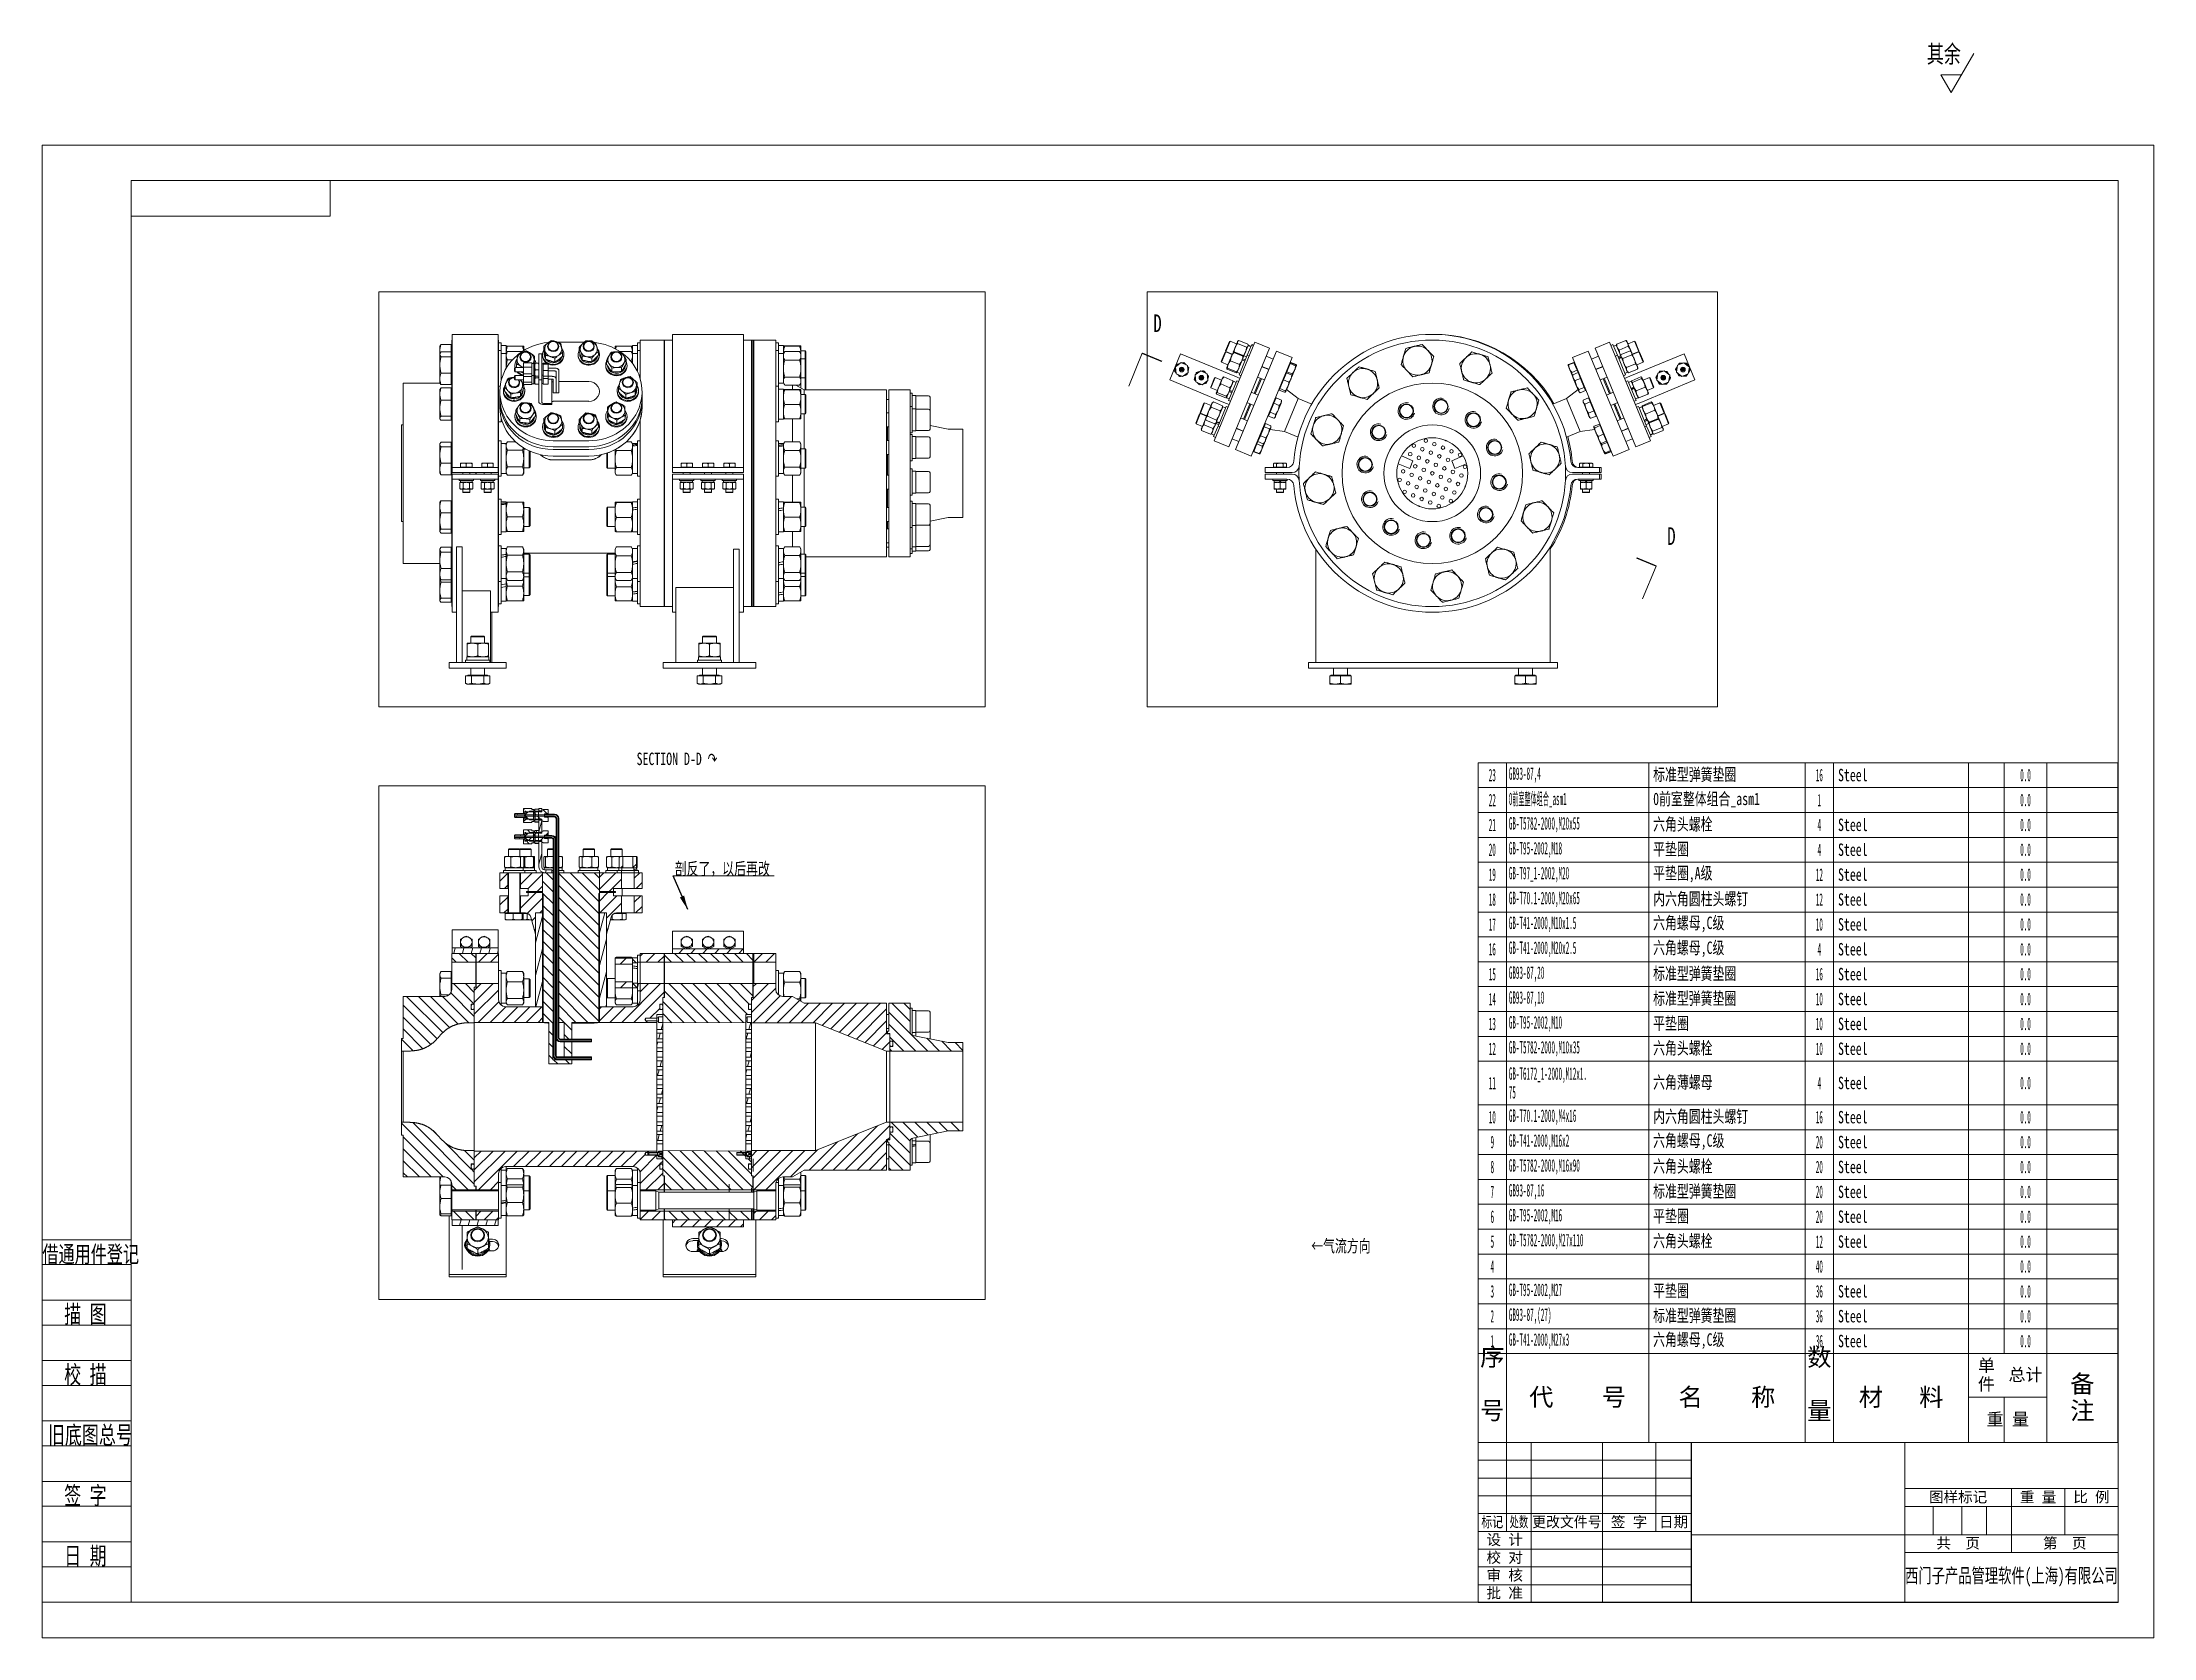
# Model space of a CAD drawing. Header units: millimetres. Extents: x 0 to 2970, y 0 to 2245.
import ezdxf
from ezdxf.lldxf.tags import DXFTag

# ---------------------------------------------------------------- set-up
doc = ezdxf.new("R2010")
doc.units = ezdxf.units.MM
for name, color, linetype, true_color in [('1', 7, 'Continuous', 0xffffff), ('170', 7, 'Continuous', 0xffffff), ('173', 7, 'Continuous', 0xffffff), ('2', 7, 'Continuous', 0xffffff)]:
    doc.layers.add(name, color=color, linetype=linetype, true_color=true_color)
doc.styles.add('chinesef_fs', font='仿宋')
doc.styles.add('宋体', font='宋体')
tags = doc.linetypes.add('DASHED', pattern=[25.72, 12.86, -12.86]).pattern_tags.tags
tags[6:7] = [DXFTag(74, 4), DXFTag(75, 0), DXFTag(340, '0'), DXFTag(46, 0.0), DXFTag(50, 0.0), DXFTag(44, 0.0), DXFTag(45, 0.0)]
tags[4:5] = [DXFTag(74, 4), DXFTag(75, 0), DXFTag(340, '0'), DXFTag(46, 0.0), DXFTag(50, 0.0), DXFTag(44, 0.0), DXFTag(45, 0.0)]
doc.dimstyles.get("Standard").update_dxf_attribs({"dimtxt": 0.18, "dimasz": 0.18, "dimexe": 0.18, "dimexo": 0.0625, "dimgap": 0.09, "dimtad": 0, "dimtih": 1, "dimtoh": 1, "dimdec": 4, "dimzin": 0, "dimdsep": 46, "dimtxsty": 'Standard', "dimcen": 0.09, "dimadec": 0, "dimazin": 0, "dimtfac": 1, "dimtdec": 4, "dimtofl": 0, "dimtmove": 0, "dimatfit": 3, "dimfxl": 1, "dimtolj": 1, "dimtzin": 0, "dimarcsym": 0})

msp = doc.modelspace()

# ---------------------------------------------------------------- texts
at = {"layer": '170', "color": 5, "linetype": 'Continuous', "lineweight": 13, "insert": (261.5, 2037.6), "char_height": 17.5, "attachment_point": 7, "rotation": 180, "line_spacing_factor": 0.903614, "style": 'chinesef_fs'}
msp.add_mtext('\\f仿宋|b0|i0;\\W0.7000;', dxfattribs=at)
at = {"layer": '170', "color": 3, "linetype": 'Continuous', "lineweight": 13, "attachment_point": 7, "line_spacing_factor": 1.12395, "style": '宋体'}
for s, insert, char_height in [('\\f宋体|b0|i0;\\W0.7000;D', (1562.7, 1836.8), 25), ('\\f宋体|b0|i0;\\W0.7000;D', (2285.6, 1537.4), 25), ('\\f宋体|b0|i0;\\W0.7000;SECTION {\\H1.00x;D-D {\\fArial Unicode MS;↷}}', (836, 1227.5), 17.5)]:
    msp.add_mtext(s, dxfattribs=dict(at, insert=insert, char_height=char_height))
at = {"layer": '170', "color": 254, "linetype": 'Continuous', "lineweight": 13, "char_height": 25, "attachment_point": 7, "line_spacing_factor": 0.903614, "style": 'chinesef_fs'}
for s, insert in [('\\f仿宋|b0|i0;\\W0.7000;{\\H0.95x;借通用件登记}', (0.2, 525)), ('\\f仿宋|b0|i0;\\W0.7000;描 图', (30.9, 440)), ('\\f仿宋|b0|i0;\\W0.7000;校 描', (30.9, 355)), ('\\f仿宋|b0|i0;\\W0.7000;旧底图总号', (8.1, 270)), ('\\f仿宋|b0|i0;\\W0.7000;签 字', (30.9, 185)), ('\\f仿宋|b0|i0;\\W0.7000;日 期', (30.9, 100))]:
    msp.add_mtext(s, dxfattribs=dict(at, insert=insert))
at = {"layer": '170', "color": 4, "linetype": 'Continuous', "lineweight": 13, "insert": (1784.9, 507.7), "char_height": 17.5, "attachment_point": 7, "line_spacing_factor": 1.12395, "style": '宋体'}
msp.add_mtext('\\f宋体|b0|i0;\\W0.7000;←气流方向\\P ', dxfattribs=at)
at = {"layer": '173', "color": 254, "linetype": 'Continuous', "lineweight": 13, "insert": (2650.9, 2212.9), "char_height": 25, "attachment_point": 7, "line_spacing_factor": 0.903614, "style": 'chinesef_fs'}
msp.add_mtext('\\f仿宋|b0|i0;\\W0.7000;其余', dxfattribs=at)

# ---------------------------------------------------------------- blocks, each defined once
blk = doc.blocks.new('LABLE3D_1', base_point=(177.751662, 214.332776))
at = {"layer": '170', "color": 3, "linetype": 'Continuous', "lineweight": 18, "insert": (177.937162, 214.123741), "char_height": 3.5, "attachment_point": 7, "line_spacing_factor": 1.12395, "style": '宋体'}
blk.add_mtext('\\f宋体|b0|i0;\\W0.7000;剖反了，以后再改', dxfattribs=at)
blk = doc.blocks.new('ASSORTED_DRAFT1')
at = {"color": 3, "lineweight": 18}
blk.add_solid([(305.635846, 352.18595), (306.680055, 356.082992), (307.653105, 355.679945), (305.635846, 352.18595)], dxfattribs=at)
blk = doc.blocks.new('ASSORTED_DRAFT2')
at = {"color": 3, "lineweight": 18}
blk.add_solid([(450.22374, 292.295683), (451.267949, 296.192725), (452.240999, 295.789678), (450.22374, 292.295683)], dxfattribs=at)
blk = doc.blocks.new('TabularNote1')
at = {"layer": '170', "color": 9, "linetype": 'Continuous', "lineweight": 18}
for p, q in [((0, 0), (60, 0)), ((0, 0), (0, -13)), ((60, 0), (60, -13)), ((60, 0), (68, 0)), ((68, 0), (76, 0)), ((76, 0), (83, 0)), ((83, 0), (90, 0)), ((90, 0), (105, 0)), ((105, 0), (120, 0)), ((120, 0), (120, -13)), ((0, -13), (0, -18)), ((60, -13), (68, -13)), ((60, -13), (60, -18)), ((68, -13), (76, -13)), ((76, -13), (83, -13)), ((83, -13), (90, -13)), ((90, -13), (105, -13)), ((90, -13), (90, -18)), ((105, -13), (120, -13)), ((105, -13), (105, -18)), ((120, -13), (120, -18)), ((0, -18), (0, -26)), ((60, -18), (68, -18)), ((60, -18), (60, -26)), ((68, -18), (76, -18)), ((68, -18), (68, -26)), ((76, -18), (83, -18)), ((76, -18), (76, -26)), ((83, -18), (90, -18)), ((83, -18), (83, -26)), ((90, -18), (105, -18)), ((90, -18), (90, -26)), ((105, -18), (120, -18)), ((105, -18), (105, -26)), ((120, -18), (120, -26)), ((0, -26), (60, -26)), ((0, -26), (0, -31)), ((60, -26), (68, -26)), ((60, -26), (60, -31)), ((68, -26), (76, -26)), ((76, -26), (83, -26)), ((83, -26), (90, -26)), ((90, -26), (105, -26)), ((90, -26), (90, -31)), ((105, -26), (120, -26)), ((120, -26), (120, -31)), ((0, -31), (0, -45)), ((60, -31), (68, -31)), ((60, -31), (60, -45)), ((68, -31), (76, -31)), ((76, -31), (83, -31)), ((83, -31), (90, -31)), ((90, -31), (105, -31)), ((105, -31), (120, -31)), ((120, -31), (120, -45)), ((0, -45), (60, -45)), ((60, -45), (68, -45)), ((68, -45), (76, -45)), ((76, -45), (83, -45)), ((83, -45), (90, -45)), ((90, -45), (105, -45)), ((105, -45), (120, -45))]:
    blk.add_line(p, q, dxfattribs=at)
at = {"layer": '170', "color": 35, "linetype": 'Continuous', "lineweight": 13, "char_height": 3, "attachment_point": 5, "line_spacing_factor": 0.903614, "style": 'chinesef_fs'}
for s, insert in [('\\f仿宋|b0|i0;\\W1.0000;{\\H1.50x;\\f仿宋|b0|i0;\\f仿宋|b0|i0;}', (90, -6.5)), ('\\f仿宋|b0|i0;\\W1.0000;{\\H1.50x;\\f仿宋|b0|i0;\\f仿宋|b0|i0;}', (30, -13)), ('\\f仿宋|b0|i0;\\W1.0000;\\f仿宋|b0|i0;图样标记\\f仿宋|b0|i0;', (75, -15.5)), ('\\f仿宋|b0|i0;\\W1.0000;\\f仿宋|b0|i0;重 量\\f仿宋|b0|i0;', (97.5, -15.5)), ('\\f仿宋|b0|i0;\\W1.0000;\\f仿宋|b0|i0;比 例\\f仿宋|b0|i0;', (112.5, -15.5)), ('\\f仿宋|b0|i0;\\W1.0000;\\f仿宋|b0|i0;\\f仿宋|b0|i0;', (97.5, -22)), ('\\f仿宋|b0|i0;\\W1.0000;\\f仿宋|b0|i0;\\f仿宋|b0|i0;', (112.5, -22)), ('\\f仿宋|b0|i0;\\W1.0000;\\f仿宋|b0|i0;共  页\\f仿宋|b0|i0;', (75, -28.5)), ('\\f仿宋|b0|i0;\\W1.0000;\\f仿宋|b0|i0;第  页\\f仿宋|b0|i0;', (105, -28.5)), ('\\f仿宋|b0|i0;\\W1.0000;{\\H1.50x;\\f仿宋|b0|i0;\\f仿宋|b0|i0;}', (30, -35.5)), ('\\f仿宋|b0|i0;\\W0.6775;{\\H1.35x;\\f仿宋|b0|i0;西门子产品管理软件(上海)有限公司\\f仿宋|b0|i0;}', (90, -38))]:
    blk.add_mtext(s, dxfattribs=dict(at, insert=insert))
blk = doc.blocks.new('TabularNote2')
at = {"layer": '170', "color": 9, "linetype": 'Continuous', "lineweight": 18}
for p, q in [((0, 0), (8, 0)), ((0, 0), (0, -5)), ((8, 0), (8, -5)), ((8, 0), (15, 0)), ((15, 0), (15, -5)), ((15, 0), (35, 0)), ((35, 0), (35, -5)), ((35, 0), (50, 0)), ((50, 0), (50, -5)), ((50, 0), (60, 0)), ((60, 0), (60, -5)), ((0, -5), (8, -5)), ((0, -5), (0, -10)), ((8, -5), (15, -5)), ((8, -5), (8, -10)), ((15, -5), (35, -5)), ((15, -5), (15, -10)), ((35, -5), (50, -5)), ((35, -5), (35, -10)), ((50, -5), (60, -5)), ((50, -5), (50, -10)), ((60, -5), (60, -10)), ((0, -10), (8, -10)), ((0, -10), (0, -15)), ((8, -10), (15, -10)), ((8, -10), (8, -15)), ((15, -10), (35, -10)), ((15, -10), (15, -15)), ((35, -10), (50, -10)), ((35, -10), (35, -15)), ((50, -10), (60, -10)), ((50, -10), (50, -15)), ((60, -10), (60, -15)), ((0, -15), (8, -15)), ((0, -15), (0, -20)), ((8, -15), (15, -15)), ((8, -15), (8, -20)), ((15, -15), (35, -15)), ((15, -15), (15, -20)), ((35, -15), (50, -15)), ((35, -15), (35, -20)), ((50, -15), (60, -15)), ((50, -15), (50, -20)), ((60, -15), (60, -20)), ((0, -20), (8, -20)), ((0, -20), (0, -25)), ((8, -20), (15, -20)), ((8, -20), (8, -25)), ((15, -20), (35, -20)), ((15, -20), (15, -25)), ((35, -20), (50, -20)), ((35, -20), (35, -25)), ((50, -20), (60, -20)), ((50, -20), (50, -25)), ((60, -20), (60, -25)), ((0, -25), (8, -25)), ((0, -25), (0, -30)), ((8, -25), (15, -25)), ((15, -25), (35, -25)), ((15, -25), (15, -30)), ((35, -25), (50, -25)), ((35, -25), (35, -30)), ((50, -25), (60, -25)), ((60, -25), (60, -30)), ((0, -30), (8, -30)), ((0, -30), (0, -35)), ((0, -35), (8, -35)), ((0, -35), (0, -40)), ((8, -30), (15, -30)), ((8, -35), (15, -35)), ((15, -30), (35, -30)), ((15, -30), (15, -35)), ((15, -35), (35, -35)), ((15, -35), (15, -40)), ((35, -30), (50, -30)), ((35, -30), (35, -35)), ((35, -35), (50, -35)), ((35, -35), (35, -40)), ((50, -30), (60, -30)), ((50, -35), (60, -35)), ((60, -30), (60, -35)), ((60, -35), (60, -40)), ((0, -40), (8, -40)), ((0, -40), (0, -45)), ((8, -40), (15, -40)), ((15, -40), (35, -40)), ((15, -40), (15, -45)), ((35, -40), (50, -40)), ((35, -40), (35, -45)), ((50, -40), (60, -40)), ((60, -40), (60, -45)), ((0, -45), (8, -45)), ((8, -45), (15, -45)), ((15, -45), (35, -45)), ((35, -45), (50, -45)), ((50, -45), (60, -45))]:
    blk.add_line(p, q, dxfattribs=at)
at = {"layer": '170', "color": 35, "linetype": 'Continuous', "lineweight": 13, "char_height": 3, "attachment_point": 5, "line_spacing_factor": 0.903614, "style": 'chinesef_fs'}
for s, insert in [('\\f仿宋|b0|i0;\\W0.7488;\\f仿宋|b0|i0;标记\\f仿宋|b0|i0;', (4, -22.5)), ('\\f仿宋|b0|i0;\\W0.6241;\\f仿宋|b0|i0;处数\\f仿宋|b0|i0;', (11.5, -22.5)), ('\\f仿宋|b0|i0;\\W0.9537;\\f仿宋|b0|i0;更改文件号\\f仿宋|b0|i0;', (25, -22.5)), ('\\f仿宋|b0|i0;\\W1.0000;\\f仿宋|b0|i0;签 字\\f仿宋|b0|i0;', (42.5, -22.5)), ('\\f仿宋|b0|i0;\\W1.0000;\\f仿宋|b0|i0;日期\\f仿宋|b0|i0;', (55, -22.5)), ('\\f仿宋|b0|i0;\\W1.0000;\\f仿宋|b0|i0;设 计\\f仿宋|b0|i0;', (7.5, -27.5)), ('\\f仿宋|b0|i0;\\W1.0000;\\f仿宋|b0|i0;\\f仿宋|b0|i0;', (25, -27.5)), ('\\f仿宋|b0|i0;\\W1.0000;\\f仿宋|b0|i0;校 对\\f仿宋|b0|i0;', (7.5, -32.5)), ('\\f仿宋|b0|i0;\\W1.0000;\\f仿宋|b0|i0;审 核\\f仿宋|b0|i0;', (7.5, -37.5)), ('\\f仿宋|b0|i0;\\W1.0000;\\f仿宋|b0|i0;\\f仿宋|b0|i0;', (25, -32.5)), ('\\f仿宋|b0|i0;\\W1.0000;\\f仿宋|b0|i0;批 准\\f仿宋|b0|i0;', (7.5, -42.5)), ('\\f仿宋|b0|i0;\\W1.0000;\\f仿宋|b0|i0;\\f仿宋|b0|i0;', (25, -37.5)), ('\\f仿宋|b0|i0;\\W1.0000;\\f仿宋|b0|i0;\\f仿宋|b0|i0;', (25, -42.5))]:
    blk.add_mtext(s, dxfattribs=dict(at, insert=insert))
blk = doc.blocks.new('TabularNote3')
at = {"layer": '170', "color": 3, "linetype": 'Continuous', "lineweight": 18}
for p, q in [((0, 191.25), (8, 191.25)), ((0, 191.25), (0, 184.25)), ((8, 191.25), (8, 184.25)), ((8, 191.25), (48, 191.25)), ((48, 191.25), (48, 184.25)), ((48, 191.25), (92, 191.25)), ((92, 191.25), (92, 184.25)), ((92, 191.25), (100, 191.25)), ((100, 191.25), (100, 184.25)), ((100, 191.25), (138, 191.25)), ((138, 191.25), (138, 184.25)), ((138, 191.25), (148, 191.25)), ((148, 191.25), (148, 184.25)), ((148, 191.25), (160, 191.25)), ((160, 191.25), (160, 184.25)), ((160, 191.25), (180, 191.25)), ((180, 191.25), (180, 184.25)), ((0, 184.25), (8, 184.25)), ((0, 184.25), (0, 177.25)), ((8, 184.25), (48, 184.25)), ((48, 184.25), (92, 184.25)), ((92, 184.25), (100, 184.25)), ((100, 184.25), (138, 184.25)), ((138, 184.25), (148, 184.25)), ((148, 184.25), (160, 184.25)), ((160, 184.25), (180, 184.25)), ((0, 177.25), (0, 170.25)), ((8, 177.25), (8, 170.25)), ((48, 177.25), (48, 170.25)), ((92, 177.25), (92, 170.25)), ((100, 177.25), (100, 170.25)), ((138, 177.25), (138, 170.25)), ((148, 177.25), (148, 170.25)), ((160, 177.25), (160, 170.25)), ((180, 177.25), (180, 170.25)), ((0, 170.25), (8, 170.25)), ((0, 170.25), (0, 163.25)), ((8, 170.25), (48, 170.25)), ((8, 170.25), (8, 163.25)), ((48, 170.25), (92, 170.25)), ((48, 170.25), (48, 163.25)), ((92, 170.25), (100, 170.25)), ((92, 170.25), (92, 163.25)), ((100, 170.25), (138, 170.25)), ((100, 170.25), (100, 163.25)), ((138, 170.25), (148, 170.25)), ((138, 170.25), (138, 163.25)), ((148, 170.25), (160, 170.25)), ((148, 170.25), (148, 163.25)), ((160, 170.25), (180, 170.25)), ((160, 170.25), (160, 163.25)), ((180, 170.25), (180, 163.25)), ((0, 163.25), (8, 163.25)), ((0, 163.25), (0, 156.25)), ((8, 163.25), (48, 163.25)), ((8, 163.25), (8, 156.25)), ((48, 163.25), (92, 163.25)), ((48, 163.25), (48, 156.25)), ((92, 163.25), (100, 163.25)), ((92, 163.25), (92, 156.25)), ((100, 163.25), (138, 163.25)), ((100, 163.25), (100, 156.25)), ((138, 163.25), (148, 163.25)), ((138, 163.25), (138, 156.25)), ((148, 163.25), (160, 163.25)), ((148, 163.25), (148, 156.25)), ((160, 163.25), (180, 163.25)), ((160, 163.25), (160, 156.25)), ((180, 163.25), (180, 156.25)), ((0, 156.25), (8, 156.25)), ((0, 156.25), (0, 149.25)), ((8, 156.25), (48, 156.25)), ((8, 156.25), (8, 149.25)), ((48, 156.25), (92, 156.25)), ((48, 156.25), (48, 149.25)), ((92, 156.25), (100, 156.25)), ((92, 156.25), (92, 149.25)), ((100, 156.25), (138, 156.25)), ((100, 156.25), (100, 149.25)), ((138, 156.25), (148, 156.25)), ((138, 156.25), (138, 149.25)), ((148, 156.25), (160, 156.25)), ((148, 156.25), (148, 149.25)), ((160, 156.25), (180, 156.25)), ((160, 156.25), (160, 149.25)), ((180, 156.25), (180, 149.25)), ((0, 149.25), (8, 149.25)), ((0, 149.25), (0, 142.25)), ((8, 149.25), (48, 149.25)), ((8, 149.25), (8, 142.25)), ((48, 149.25), (92, 149.25)), ((48, 149.25), (48, 142.25)), ((92, 149.25), (100, 149.25)), ((92, 149.25), (92, 142.25)), ((100, 149.25), (138, 149.25)), ((100, 149.25), (100, 142.25)), ((138, 149.25), (148, 149.25)), ((138, 149.25), (138, 142.25)), ((148, 149.25), (160, 149.25)), ((148, 149.25), (148, 142.25)), ((160, 149.25), (180, 149.25)), ((160, 149.25), (160, 142.25)), ((180, 149.25), (180, 142.25)), ((0, 142.25), (8, 142.25)), ((0, 142.25), (0, 135.25)), ((8, 142.25), (48, 142.25)), ((8, 142.25), (8, 135.25)), ((48, 142.25), (92, 142.25)), ((48, 142.25), (48, 135.25)), ((92, 142.25), (100, 142.25)), ((92, 142.25), (92, 135.25)), ((100, 142.25), (138, 142.25)), ((100, 142.25), (100, 135.25)), ((138, 142.25), (148, 142.25)), ((138, 142.25), (138, 135.25)), ((148, 142.25), (160, 142.25)), ((148, 142.25), (148, 135.25)), ((160, 142.25), (180, 142.25)), ((160, 142.25), (160, 135.25)), ((180, 142.25), (180, 135.25)), ((0, 135.25), (8, 135.25)), ((0, 135.25), (0, 128.25)), ((8, 135.25), (48, 135.25)), ((8, 135.25), (8, 128.25)), ((48, 135.25), (92, 135.25)), ((48, 135.25), (48, 128.25)), ((92, 135.25), (100, 135.25)), ((92, 135.25), (92, 128.25)), ((100, 135.25), (138, 135.25)), ((100, 135.25), (100, 128.25)), ((138, 135.25), (148, 135.25)), ((138, 135.25), (138, 128.25)), ((148, 135.25), (160, 135.25)), ((148, 135.25), (148, 128.25)), ((160, 135.25), (180, 135.25)), ((160, 135.25), (160, 128.25)), ((180, 135.25), (180, 128.25)), ((0, 128.25), (8, 128.25)), ((0, 128.25), (0, 121.25)), ((8, 128.25), (48, 128.25)), ((8, 128.25), (8, 121.25)), ((48, 128.25), (92, 128.25)), ((48, 128.25), (48, 121.25)), ((92, 128.25), (100, 128.25)), ((92, 128.25), (92, 121.25)), ((100, 128.25), (138, 128.25)), ((100, 128.25), (100, 121.25)), ((138, 128.25), (148, 128.25)), ((138, 128.25), (138, 121.25)), ((148, 128.25), (160, 128.25)), ((148, 128.25), (148, 121.25)), ((160, 128.25), (180, 128.25)), ((160, 128.25), (160, 121.25)), ((180, 128.25), (180, 121.25)), ((0, 121.25), (8, 121.25)), ((0, 121.25), (0, 114.25)), ((8, 121.25), (48, 121.25)), ((8, 121.25), (8, 114.25)), ((48, 121.25), (92, 121.25)), ((48, 121.25), (48, 114.25)), ((92, 121.25), (100, 121.25)), ((92, 121.25), (92, 114.25)), ((100, 121.25), (138, 121.25)), ((100, 121.25), (100, 114.25)), ((138, 121.25), (148, 121.25)), ((138, 121.25), (138, 114.25)), ((148, 121.25), (160, 121.25)), ((148, 121.25), (148, 114.25)), ((160, 121.25), (180, 121.25)), ((160, 121.25), (160, 114.25)), ((180, 121.25), (180, 114.25)), ((0, 114.25), (8, 114.25)), ((0, 114.25), (0, 107.25)), ((8, 114.25), (48, 114.25)), ((8, 114.25), (8, 107.25)), ((48, 114.25), (92, 114.25)), ((48, 114.25), (48, 107.25)), ((92, 114.25), (100, 114.25)), ((92, 114.25), (92, 107.25)), ((100, 114.25), (138, 114.25)), ((100, 114.25), (100, 107.25)), ((138, 114.25), (148, 114.25)), ((138, 114.25), (138, 107.25)), ((148, 114.25), (160, 114.25)), ((148, 114.25), (148, 107.25)), ((160, 114.25), (180, 114.25)), ((160, 114.25), (160, 107.25)), ((180, 114.25), (180, 107.25)), ((0, 107.25), (8, 107.25)), ((0, 107.25), (0, 95)), ((8, 107.25), (48, 107.25)), ((8, 107.25), (8, 95)), ((48, 107.25), (92, 107.25)), ((48, 107.25), (48, 95)), ((92, 107.25), (100, 107.25)), ((92, 107.25), (92, 95)), ((100, 107.25), (138, 107.25)), ((100, 107.25), (100, 95)), ((138, 107.25), (148, 107.25)), ((138, 107.25), (138, 95)), ((148, 107.25), (160, 107.25)), ((148, 107.25), (148, 95)), ((160, 107.25), (180, 107.25)), ((160, 107.25), (160, 95)), ((180, 107.25), (180, 95)), ((0, 95), (8, 95)), ((0, 95), (0, 88)), ((8, 95), (48, 95)), ((48, 95), (92, 95)), ((92, 95), (100, 95)), ((100, 95), (138, 95)), ((138, 95), (148, 95)), ((148, 95), (160, 95)), ((160, 95), (180, 95))]:
    blk.add_line(p, q, dxfattribs=at)
at = {"layer": '170', "color": 7, "linetype": 'Continuous', "lineweight": 18}
for p, q in [((8, 184.25), (8, 177.25)), ((48, 184.25), (48, 177.25)), ((92, 184.25), (92, 177.25)), ((100, 184.25), (100, 177.25)), ((138, 184.25), (138, 177.25)), ((148, 184.25), (148, 177.25)), ((160, 184.25), (160, 177.25)), ((180, 184.25), (180, 177.25)), ((0, 177.25), (8, 177.25)), ((8, 177.25), (48, 177.25)), ((48, 177.25), (92, 177.25)), ((92, 177.25), (100, 177.25)), ((100, 177.25), (138, 177.25)), ((138, 177.25), (148, 177.25)), ((148, 177.25), (160, 177.25)), ((160, 177.25), (180, 177.25)), ((8, 95), (8, 88)), ((48, 95), (48, 88)), ((92, 95), (92, 88)), ((100, 95), (100, 88)), ((138, 95), (138, 88)), ((148, 95), (148, 88)), ((160, 95), (160, 88)), ((180, 95), (180, 88)), ((0, 88), (8, 88)), ((0, 88), (0, 81)), ((8, 88), (48, 88)), ((8, 88), (8, 81)), ((48, 88), (92, 88)), ((48, 88), (48, 81)), ((92, 88), (100, 88)), ((92, 88), (92, 81)), ((100, 88), (138, 88)), ((100, 88), (100, 81)), ((138, 88), (148, 88)), ((138, 88), (138, 81)), ((148, 88), (160, 88)), ((148, 88), (148, 81)), ((160, 88), (180, 88)), ((160, 88), (160, 81)), ((180, 88), (180, 81)), ((0, 81), (8, 81)), ((0, 81), (0, 74)), ((8, 81), (48, 81)), ((8, 81), (8, 74)), ((48, 81), (92, 81)), ((48, 81), (48, 74)), ((92, 81), (100, 81)), ((92, 81), (92, 74)), ((100, 81), (138, 81)), ((100, 81), (100, 74)), ((138, 81), (148, 81)), ((138, 81), (138, 74)), ((148, 81), (160, 81)), ((148, 81), (148, 74)), ((160, 81), (180, 81)), ((160, 81), (160, 74)), ((180, 81), (180, 74)), ((0, 74), (8, 74)), ((0, 74), (0, 67)), ((8, 74), (48, 74)), ((8, 74), (8, 67)), ((48, 74), (92, 74)), ((48, 74), (48, 67)), ((92, 74), (100, 74)), ((92, 74), (92, 67)), ((100, 74), (138, 74)), ((100, 74), (100, 67)), ((138, 74), (148, 74)), ((138, 74), (138, 67)), ((148, 74), (160, 74)), ((148, 74), (148, 67)), ((160, 74), (180, 74)), ((160, 74), (160, 67)), ((180, 74), (180, 67)), ((0, 67), (8, 67)), ((0, 67), (0, 60)), ((8, 67), (48, 67)), ((8, 67), (8, 60)), ((48, 67), (92, 67)), ((48, 67), (48, 60)), ((92, 67), (100, 67)), ((92, 67), (92, 60)), ((100, 67), (138, 67)), ((100, 67), (100, 60)), ((138, 67), (148, 67)), ((138, 67), (138, 60)), ((148, 67), (160, 67)), ((148, 67), (148, 60)), ((160, 67), (180, 67)), ((160, 67), (160, 60)), ((180, 67), (180, 60)), ((0, 60), (8, 60)), ((0, 60), (0, 53)), ((8, 60), (48, 60)), ((8, 60), (8, 53)), ((48, 60), (92, 60)), ((48, 60), (48, 53)), ((92, 60), (100, 60)), ((92, 60), (92, 53)), ((100, 60), (138, 60)), ((100, 60), (100, 53)), ((138, 60), (148, 60)), ((138, 60), (138, 53)), ((148, 60), (160, 60)), ((148, 60), (148, 53)), ((160, 60), (180, 60)), ((160, 60), (160, 53)), ((180, 60), (180, 53)), ((0, 53), (8, 53)), ((0, 53), (0, 46)), ((8, 53), (48, 53)), ((8, 53), (8, 46)), ((48, 53), (92, 53)), ((48, 53), (48, 46)), ((92, 53), (100, 53)), ((92, 53), (92, 46)), ((100, 53), (138, 53)), ((100, 53), (100, 46)), ((138, 53), (148, 53)), ((138, 53), (138, 46)), ((148, 53), (160, 53)), ((148, 53), (148, 46)), ((160, 53), (180, 53)), ((160, 53), (160, 46)), ((180, 53), (180, 46)), ((0, 46), (8, 46)), ((0, 46), (0, 39)), ((8, 46), (48, 46)), ((8, 46), (8, 39)), ((48, 46), (92, 46)), ((48, 46), (48, 39)), ((92, 46), (100, 46)), ((92, 46), (92, 39)), ((100, 46), (138, 46)), ((100, 46), (100, 39)), ((138, 46), (148, 46)), ((138, 46), (138, 39)), ((148, 46), (160, 46)), ((148, 46), (148, 39)), ((160, 46), (180, 46)), ((160, 46), (160, 39)), ((180, 46), (180, 39)), ((0, 39), (8, 39)), ((0, 39), (0, 32)), ((8, 39), (48, 39)), ((8, 39), (8, 32)), ((48, 39), (92, 39)), ((48, 39), (48, 32)), ((92, 39), (100, 39)), ((92, 39), (92, 32)), ((100, 39), (138, 39)), ((100, 39), (100, 32)), ((138, 39), (148, 39)), ((138, 39), (138, 32)), ((148, 39), (160, 39)), ((148, 39), (148, 32)), ((160, 39), (180, 39)), ((160, 39), (160, 32)), ((180, 39), (180, 32)), ((0, 32), (8, 32)), ((0, 32), (0, 25)), ((8, 32), (48, 32)), ((8, 32), (8, 25)), ((48, 32), (92, 32)), ((48, 32), (48, 25)), ((92, 32), (100, 32)), ((92, 32), (92, 25)), ((100, 32), (138, 32)), ((100, 32), (100, 25)), ((138, 32), (148, 32)), ((138, 32), (138, 25)), ((148, 32), (160, 32)), ((148, 32), (148, 25)), ((160, 32), (180, 32)), ((160, 32), (160, 25)), ((180, 32), (180, 25)), ((0, 12.75), (0, 25)), ((0, 25), (8, 25)), ((0, 25), (8, 25)), ((8, 12.75), (8, 25)), ((8, 25), (48, 25)), ((8, 25), (48, 25)), ((48, 12.75), (48, 25)), ((48, 25), (92, 25)), ((48, 25), (92, 25)), ((92, 12.75), (92, 25)), ((92, 25), (100, 25)), ((92, 25), (100, 25)), ((100, 12.75), (100, 25)), ((100, 25), (138, 25)), ((100, 25), (138, 25)), ((138, 12.75), (138, 25)), ((138, 25), (148, 25)), ((138, 25), (148, 25)), ((148, 25), (160, 25)), ((148, 25), (160, 25)), ((160, 12.75), (160, 25)), ((160, 25), (180, 25)), ((160, 25), (180, 25)), ((180, 12.75), (180, 25)), ((0, 0), (0, 12.75)), ((8, 0), (8, 12.75)), ((48, 0), (48, 12.75)), ((92, 0), (92, 12.75)), ((100, 0), (100, 12.75)), ((138, 0), (138, 12.75)), ((138, 12.75), (148, 12.75)), ((148, 0), (148, 12.75)), ((148, 12.75), (160, 12.75)), ((160, 0), (160, 12.75)), ((180, 0), (180, 12.75)), ((0, 0), (8, 0)), ((8, 0), (48, 0)), ((48, 0), (92, 0)), ((92, 0), (100, 0)), ((100, 0), (138, 0)), ((138, 0), (148, 0)), ((148, 0), (160, 0)), ((160, 0), (180, 0))]:
    blk.add_line(p, q, dxfattribs=at)
at = {"layer": '170', "color": 5, "linetype": 'Continuous', "lineweight": 13, "char_height": 3.5, "line_spacing_factor": 0.903614, "style": 'chinesef_fs'}
for s, insert, attachment_point in [('\\f仿宋|b0|i0;\\W0.7000;标准型弹簧垫圈', (49.249998, 187.75), 4), ('\\f仿宋|b0|i0;\\W0.3500;23', (4, 187.75), 5), ('\\f仿宋|b0|i0;\\W0.3500;GB93-87,4', (8.6375, 187.75), 4), ('\\f仿宋|b0|i0;\\W0.3500;16', (96, 187.75), 5), ('\\f仿宋|b0|i0;\\W0.7000;Steel', (101.249998, 187.75), 4), ('\\f仿宋|b0|i0;\\W0.3500;0.0', (154, 187.75), 5), ('\\f仿宋|b0|i0;\\W0.3500;21', (4, 173.75), 5), ('\\f仿宋|b0|i0;\\W0.3500;GB-T5782-2000,M20x55', (8.6375, 173.75), 4), ('\\f仿宋|b0|i0;\\W0.7000;六角头螺栓', (49.249998, 173.75), 4), ('\\f仿宋|b0|i0;\\W0.3500;4', (96, 173.75), 5), ('\\f仿宋|b0|i0;\\W0.7000;Steel', (101.249998, 173.75), 4), ('\\f仿宋|b0|i0;\\W0.3500;0.0', (154, 173.75), 5), ('\\f仿宋|b0|i0;\\W0.3500;20', (4, 166.75), 5), ('\\f仿宋|b0|i0;\\W0.3500;GB-T95-2002,M18', (8.6375, 166.75), 4), ('\\f仿宋|b0|i0;\\W0.7000;平垫圈', (49.249998, 166.75), 4), ('\\f仿宋|b0|i0;\\W0.3500;4', (96, 166.75), 5), ('\\f仿宋|b0|i0;\\W0.7000;Steel', (101.249998, 166.75), 4), ('\\f仿宋|b0|i0;\\W0.3500;0.0', (154, 166.75), 5), ('\\f仿宋|b0|i0;\\W0.3500;19', (4, 159.75), 5), ('\\f仿宋|b0|i0;\\W0.3500;GB-T97_1-2002,M20', (8.6375, 159.75), 4), ('\\f仿宋|b0|i0;\\W0.7000;平垫圈,A级', (49.249998, 159.75), 4), ('\\f仿宋|b0|i0;\\W0.3500;12', (96, 159.75), 5), ('\\f仿宋|b0|i0;\\W0.7000;Steel', (101.249998, 159.75), 4), ('\\f仿宋|b0|i0;\\W0.3500;0.0', (154, 159.75), 5), ('\\f仿宋|b0|i0;\\W0.3500;18', (4, 152.75), 5), ('\\f仿宋|b0|i0;\\W0.3500;GB-T70.1-2000,M20x65', (8.6375, 152.75), 4), ('\\f仿宋|b0|i0;\\W0.7000;内六角圆柱头螺钉', (49.249998, 152.75), 4), ('\\f仿宋|b0|i0;\\W0.3500;12', (96, 152.75), 5), ('\\f仿宋|b0|i0;\\W0.7000;Steel', (101.249998, 152.75), 4), ('\\f仿宋|b0|i0;\\W0.3500;0.0', (154, 152.75), 5), ('\\f仿宋|b0|i0;\\W0.3500;17', (4, 145.75), 5), ('\\f仿宋|b0|i0;\\W0.3500;GB-T41-2000,M10x1.5', (8.6375, 145.75), 4), ('\\f仿宋|b0|i0;\\W0.7000;六角螺母,C级', (49.249998, 145.75), 4), ('\\f仿宋|b0|i0;\\W0.3500;10', (96, 145.75), 5), ('\\f仿宋|b0|i0;\\W0.7000;Steel', (101.249998, 145.75), 4), ('\\f仿宋|b0|i0;\\W0.3500;0.0', (154, 145.75), 5), ('\\f仿宋|b0|i0;\\W0.3500;16', (4, 138.75), 5), ('\\f仿宋|b0|i0;\\W0.3500;GB-T41-2000,M20x2.5', (8.6375, 138.75), 4), ('\\f仿宋|b0|i0;\\W0.7000;六角螺母,C级', (49.249998, 138.75), 4), ('\\f仿宋|b0|i0;\\W0.3500;4', (96, 138.75), 5), ('\\f仿宋|b0|i0;\\W0.7000;Steel', (101.249998, 138.75), 4), ('\\f仿宋|b0|i0;\\W0.3500;0.0', (154, 138.75), 5), ('\\f仿宋|b0|i0;\\W0.3500;15', (4, 131.75), 5), ('\\f仿宋|b0|i0;\\W0.3500;GB93-87,20', (8.6375, 131.75), 4), ('\\f仿宋|b0|i0;\\W0.7000;标准型弹簧垫圈', (49.249998, 131.75), 4), ('\\f仿宋|b0|i0;\\W0.3500;16', (96, 131.75), 5), ('\\f仿宋|b0|i0;\\W0.7000;Steel', (101.249998, 131.75), 4), ('\\f仿宋|b0|i0;\\W0.3500;0.0', (154, 131.75), 5), ('\\f仿宋|b0|i0;\\W0.3500;14', (4, 124.75), 5), ('\\f仿宋|b0|i0;\\W0.3500;GB93-87,10', (8.6375, 124.75), 4), ('\\f仿宋|b0|i0;\\W0.7000;标准型弹簧垫圈', (49.249998, 124.75), 4), ('\\f仿宋|b0|i0;\\W0.3500;10', (96, 124.75), 5), ('\\f仿宋|b0|i0;\\W0.7000;Steel', (101.249998, 124.75), 4), ('\\f仿宋|b0|i0;\\W0.3500;0.0', (154, 124.75), 5), ('\\f仿宋|b0|i0;\\W0.3500;13', (4, 117.75), 5), ('\\f仿宋|b0|i0;\\W0.3500;GB-T95-2002,M10', (8.6375, 117.75), 4), ('\\f仿宋|b0|i0;\\W0.7000;平垫圈', (49.249998, 117.75), 4), ('\\f仿宋|b0|i0;\\W0.3500;10', (96, 117.75), 5), ('\\f仿宋|b0|i0;\\W0.7000;Steel', (101.249998, 117.75), 4), ('\\f仿宋|b0|i0;\\W0.3500;0.0', (154, 117.75), 5), ('\\f仿宋|b0|i0;\\W0.3500;GB-T5782-2000,M10x35', (8.6375, 110.75), 4), ('\\f仿宋|b0|i0;\\W0.7000;六角头螺栓', (49.249998, 110.75), 4), ('\\f仿宋|b0|i0;\\W0.3500;12', (4, 110.75), 5), ('\\f仿宋|b0|i0;\\W0.3500;10', (96, 110.75), 5), ('\\f仿宋|b0|i0;\\W0.7000;Steel', (101.249998, 110.75), 4), ('\\f仿宋|b0|i0;\\W0.3500;0.0', (154, 110.75), 5), ('\\f仿宋|b0|i0;\\W0.3500;11', (4, 101.125), 5), ('\\f仿宋|b0|i0;\\W0.3500;GB-T6172_1-2000,M12x1.\\P75', (8.6375, 101.125), 4), ('\\f仿宋|b0|i0;\\W0.7000;六角薄螺母', (49.249998, 101.125), 4), ('\\f仿宋|b0|i0;\\W0.3500;4', (96, 101.125), 5), ('\\f仿宋|b0|i0;\\W0.7000;Steel', (101.249998, 101.125), 4), ('\\f仿宋|b0|i0;\\W0.3500;0.0', (154, 101.125), 5)]:
    blk.add_mtext(s, dxfattribs=dict(at, insert=insert, attachment_point=attachment_point))
at = {"layer": '170', "color": 4, "linetype": 'Continuous', "lineweight": 13, "line_spacing_factor": 0.903614, "style": 'chinesef_fs'}
for s, insert, char_height, attachment_point in [('\\f仿宋|b0|i0;\\W0.3500;22', (4, 180.75), 3.5, 5), ('\\f仿宋|b0|i0;\\W0.3500;0前室整体组合_asm1', (8.6375, 180.75), 3.5, 4), ('\\f仿宋|b0|i0;\\W0.7000;0前室整体组合_asm1', (49.249998, 180.75), 3.5, 4), ('\\f仿宋|b0|i0;\\W0.3500;1', (96, 180.75), 3.5, 5), ('\\f仿宋|b0|i0;\\W0.3500;0.0', (154, 180.75), 3.5, 5), ('\\f仿宋|b0|i0;\\W0.3500;10', (4, 91.5), 3.5, 5), ('\\f仿宋|b0|i0;\\W0.3500;GB-T70.1-2000,M4x16', (8.6375, 91.5), 3.5, 4), ('\\f仿宋|b0|i0;\\W0.7000;内六角圆柱头螺钉', (49.249998, 91.5), 3.5, 4), ('\\f仿宋|b0|i0;\\W0.3500;16', (96, 91.5), 3.5, 5), ('\\f仿宋|b0|i0;\\W0.7000;Steel', (101.249998, 91.5), 3.5, 4), ('\\f仿宋|b0|i0;\\W0.3500;0.0', (154, 91.5), 3.5, 5), ('\\f仿宋|b0|i0;\\W0.3500;9', (4, 84.5), 3.5, 5), ('\\f仿宋|b0|i0;\\W0.3500;GB-T41-2000,M16x2', (8.6375, 84.5), 3.5, 4), ('\\f仿宋|b0|i0;\\W0.7000;六角螺母,C级', (49.249998, 84.5), 3.5, 4), ('\\f仿宋|b0|i0;\\W0.3500;20', (96, 84.5), 3.5, 5), ('\\f仿宋|b0|i0;\\W0.7000;Steel', (101.249998, 84.5), 3.5, 4), ('\\f仿宋|b0|i0;\\W0.3500;0.0', (154, 84.5), 3.5, 5), ('\\f仿宋|b0|i0;\\W0.3500;8', (4, 77.5), 3.5, 5), ('\\f仿宋|b0|i0;\\W0.3500;GB-T5782-2000,M16x90', (8.6375, 77.5), 3.5, 4), ('\\f仿宋|b0|i0;\\W0.7000;六角头螺栓', (49.249998, 77.5), 3.5, 4), ('\\f仿宋|b0|i0;\\W0.3500;20', (96, 77.5), 3.5, 5), ('\\f仿宋|b0|i0;\\W0.7000;Steel', (101.249998, 77.5), 3.5, 4), ('\\f仿宋|b0|i0;\\W0.3500;0.0', (154, 77.5), 3.5, 5), ('\\f仿宋|b0|i0;\\W0.3500;7', (4, 70.5), 3.5, 5), ('\\f仿宋|b0|i0;\\W0.3500;GB93-87,16', (8.6375, 70.5), 3.5, 4), ('\\f仿宋|b0|i0;\\W0.7000;标准型弹簧垫圈', (49.249998, 70.5), 3.5, 4), ('\\f仿宋|b0|i0;\\W0.3500;20', (96, 70.5), 3.5, 5), ('\\f仿宋|b0|i0;\\W0.7000;Steel', (101.249998, 70.5), 3.5, 4), ('\\f仿宋|b0|i0;\\W0.3500;0.0', (154, 70.5), 3.5, 5), ('\\f仿宋|b0|i0;\\W0.3500;GB-T95-2002,M16', (8.6375, 63.5), 3.5, 4), ('\\f仿宋|b0|i0;\\W0.7000;平垫圈', (49.249998, 63.5), 3.5, 4), ('\\f仿宋|b0|i0;\\W0.7000;Steel', (101.249998, 63.5), 3.5, 4), ('\\f仿宋|b0|i0;\\W0.3500;6', (4, 63.5), 3.5, 5), ('\\f仿宋|b0|i0;\\W0.3500;20', (96, 63.5), 3.5, 5), ('\\f仿宋|b0|i0;\\W0.3500;0.0', (154, 63.5), 3.5, 5), ('\\f仿宋|b0|i0;\\W0.3500;5', (4, 56.5), 3.5, 5), ('\\f仿宋|b0|i0;\\W0.3500;GB-T5782-2000,M27x110', (8.6375, 56.5), 3.5, 4), ('\\f仿宋|b0|i0;\\W0.7000;六角头螺栓', (49.249998, 56.5), 3.5, 4), ('\\f仿宋|b0|i0;\\W0.3500;12', (96, 56.5), 3.5, 5), ('\\f仿宋|b0|i0;\\W0.7000;Steel', (101.249998, 56.5), 3.5, 4), ('\\f仿宋|b0|i0;\\W0.3500;0.0', (154, 56.5), 3.5, 5), ('\\f仿宋|b0|i0;\\W0.3500;4', (4, 49.5), 3.5, 5), ('\\f仿宋|b0|i0;\\W0.3500;40', (96, 49.5), 3.5, 5), ('\\f仿宋|b0|i0;\\W0.3500;0.0', (154, 49.5), 3.5, 5), ('\\f仿宋|b0|i0;\\W0.3500;3', (4, 42.5), 3.5, 5), ('\\f仿宋|b0|i0;\\W0.3500;GB-T95-2002,M27', (8.6375, 42.5), 3.5, 4), ('\\f仿宋|b0|i0;\\W0.7000;平垫圈', (49.249998, 42.5), 3.5, 4), ('\\f仿宋|b0|i0;\\W0.3500;36', (96, 42.5), 3.5, 5), ('\\f仿宋|b0|i0;\\W0.7000;Steel', (101.249998, 42.5), 3.5, 4), ('\\f仿宋|b0|i0;\\W0.3500;0.0', (154, 42.5), 3.5, 5), ('\\f仿宋|b0|i0;\\W0.3500;2', (4, 35.5), 3.5, 5), ('\\f仿宋|b0|i0;\\W0.3500;GB93-87,(27)', (8.6375, 35.5), 3.5, 4), ('\\f仿宋|b0|i0;\\W0.7000;标准型弹簧垫圈', (49.249998, 35.5), 3.5, 4), ('\\f仿宋|b0|i0;\\W0.3500;36', (96, 35.5), 3.5, 5), ('\\f仿宋|b0|i0;\\W0.7000;Steel', (101.249998, 35.5), 3.5, 4), ('\\f仿宋|b0|i0;\\W0.3500;0.0', (154, 35.5), 3.5, 5), ('\\f仿宋|b0|i0;\\W0.3500;1', (4, 28.5), 3.5, 5), ('\\f仿宋|b0|i0;\\W0.3500;GB-T41-2000,M27x3', (8.6375, 28.5), 3.5, 4), ('\\f仿宋|b0|i0;\\W0.7000;六角螺母,C级', (49.249998, 28.5), 3.5, 4), ('\\f仿宋|b0|i0;\\W0.3500;36', (96, 28.5), 3.5, 5), ('\\f仿宋|b0|i0;\\W0.7000;Steel', (101.249998, 28.5), 3.5, 4), ('\\f仿宋|b0|i0;\\W0.3500;0.0', (154, 28.5), 3.5, 5), ('\\f仿宋|b0|i0;\\W1.0000;序\\P\\P号\\P ', (4, 12.5), 5, 5), ('\\f仿宋|b0|i0;\\W1.0000;数\\P\\P量\\P ', (96, 12.5), 5, 5), ('\\f仿宋|b0|i0;\\W1.0000;单\\P件', (143, 18.875), 3.5, 5), ('\\f仿宋|b0|i0;\\W1.0000;总计', (154, 18.875), 3.5, 5), ('\\f仿宋|b0|i0;\\W1.0000;备\\P注', (170, 12.5), 5, 5), ('\\f仿宋|b0|i0;\\W1.0000;代    号', (28, 12.5), 5, 5), ('\\f仿宋|b0|i0;\\W1.0000;名    称', (70, 12.5), 5, 5), ('\\f仿宋|b0|i0;\\W1.0000;材   料', (119, 12.5), 5, 5), ('\\f仿宋|b0|i0;\\W1.0000;重 量', (149, 6.375), 3.5, 5)]:
    blk.add_mtext(s, dxfattribs=dict(at, insert=insert, char_height=char_height, attachment_point=attachment_point))

# ---------------------------------------------------------------- hatches: boundary and pattern name
at = {"layer": '1', "linetype": 'Continuous', "lineweight": 18}
h = msp.add_hatch(dxfattribs=at)
h.set_pattern_fill('ANSI31', color=4, scale=3.75, angle=29.985, style=0)
h.paths.add_polyline_path([(664.2, 1157.8), (678.3, 1157.8), (683.3, 1161.6), (679.2, 1161.6), (678.7, 1161.1), (678.7, 1159.8), (665.2, 1159.8), (664.2, 1158.8)], flags=0)
h.paths.add_polyline_path([(678.3, 1155.8), (664.2, 1155.8), (664.2, 1154.8), (665.2, 1153.8), (678.7, 1153.8), (678.7, 1152.6), (679.2, 1152.1), (683.3, 1152.1)], flags=0)
h = msp.add_hatch(dxfattribs=at)
h.set_pattern_fill('ANSI31', color=4, scale=3.75, angle=360, style=0)
h.paths.add_polyline_path([(688.7, 1165.3), (688.7, 1166.5), (676.7, 1166.5), (676.7, 1160.1), (678.7, 1160.1), (678.7, 1162.8), (679.7, 1162.8), (680.6, 1161.9), (690.8, 1161.9), (691.7, 1162.8), (691.7, 1165.3)], flags=0)
h.paths.add_polyline_path([(688.7, 1147.1), (688.7, 1148.3), (691.7, 1148.3), (691.7, 1150.8), (690.8, 1151.7), (680.6, 1151.7), (679.7, 1150.8), (678.7, 1150.8), (678.7, 1153.6), (676.7, 1153.6), (676.7, 1147.1)], flags=0)
h = msp.add_hatch(dxfattribs=at)
h.set_pattern_fill('ANSI31', color=4, scale=3.75, angle=89.9544, style=0)
h.paths.add_polyline_path([(704.7, 1148.7), (711.7, 1148.3), (711.7, 1153.3), (710.7, 1154.3), (706.7, 1154.3), (706.7, 1155.8), (679.7, 1155.8), (679.7, 1154.7), (683.7, 1151.7), (684.7, 1151.7), (685.6, 1150.8), (698.8, 1150.8), (699.7, 1151.7), (702.7, 1151.7), (702.7, 1148.8)], flags=0)
h.paths.add_polyline_path([(704.7, 1164.9), (702.7, 1164.8), (702.7, 1161.9), (699.7, 1161.9), (698.8, 1162.8), (685.6, 1162.8), (684.7, 1161.9), (683.7, 1161.9), (679.7, 1158.9), (679.7, 1157.8), (706.7, 1157.8), (706.7, 1159.3), (710.7, 1159.3), (711.7, 1160.3), (711.7, 1165.3)], flags=0)
h = msp.add_hatch(dxfattribs=at)
h.set_pattern_fill('ANSI31', color=4, scale=3.75, angle=59.9696, style=0)
h.paths.add_polyline_path([(698.7, 1147.8), (698.7, 1151), (698.2, 1151.5), (693.3, 1151.5), (692.7, 1151), (692.7, 1147.8)], flags=0)
h.paths.add_polyline_path([(698.7, 1165.9), (692.7, 1165.9), (692.7, 1162.6), (693.3, 1162.1), (698.2, 1162.1), (698.7, 1162.6)], flags=0)
h = msp.add_hatch(dxfattribs=at)
h.set_pattern_fill('ANSI31', color=4, scale=3.75, angle=29.985, style=0)
h.paths.add_polyline_path([(702.7, 1166.8), (698.7, 1166.8), (698.7, 1163.3), (702.7, 1163.3)], flags=0)
h.paths.add_polyline_path([(702.7, 1133.3), (702.7, 1150.3), (698.7, 1150.3), (698.7, 1133.3)], flags=0)
edge = h.paths.add_edge_path(flags=0)
edge.add_line((706.7, 1076.3), (716.7, 1076.3))
edge.add_line((716.7, 1076.3), (716.7, 1080.3))
edge.add_line((716.7, 1080.3), (706.7, 1080.3))
edge.add_arc((706.7, 1084.3), 4, 180, 270, ccw=False)
edge.add_line((702.7, 1084.3), (702.7, 1120.3))
edge.add_line((702.7, 1120.3), (698.7, 1120.3))
edge.add_line((698.7, 1120.3), (698.7, 1084.3))
edge.add_arc((706.7, 1084.3), 8, 180, 270)
h = msp.add_hatch(dxfattribs=at)
h.set_pattern_fill('ANSI31', color=4, scale=3.75, angle=360, style=0)
edge = h.paths.add_edge_path(flags=0)
edge.add_line((706.7, 1155.8), (720.7, 1155.8))
edge.add_arc((720.7, 1152.8), 3, 0, 90, ccw=False)
edge.add_line((723.7, 1152.8), (723.7, 844.3))
edge.add_arc((728.7, 844.3), 5, 180, 270)
edge.add_line((728.7, 839.3), (772.7, 839.3))
edge.add_line((772.7, 839.3), (772.7, 838.3))
edge.add_line((772.7, 838.3), (728.7, 838.3))
edge.add_arc((728.7, 844.3), 6, 180, 270, ccw=False)
edge.add_line((722.7, 844.3), (722.7, 1152.8))
edge.add_arc((720.7, 1152.8), 2, 360, 450)
edge.add_line((720.7, 1154.8), (706.7, 1154.8))
edge.add_line((706.7, 1154.8), (706.7, 1155.8))
edge = h.paths.add_edge_path(flags=0)
edge.add_line((706.7, 1158.8), (720.7, 1158.8))
edge.add_arc((720.7, 1152.8), 6, 0, 90, ccw=False)
edge.add_line((726.7, 1152.8), (726.7, 844.3))
edge.add_arc((728.7, 844.3), 2, 180, 270)
edge.add_line((728.7, 842.3), (772.7, 842.3))
edge.add_line((772.7, 842.3), (772.7, 841.3))
edge.add_line((772.7, 841.3), (728.7, 841.3))
edge.add_arc((728.7, 844.3), 3, 180, 270, ccw=False)
edge.add_line((725.7, 844.3), (725.7, 1152.8))
edge.add_arc((720.7, 1152.8), 5, 360, 450)
edge.add_line((720.7, 1157.8), (706.7, 1157.8))
edge.add_line((706.7, 1157.8), (706.7, 1158.8))
h = msp.add_hatch(dxfattribs=at)
h.set_pattern_fill('ANSI31', color=4, scale=3.75, angle=29.985, style=0)
h.paths.add_polyline_path([(664.2, 1127.8), (678.3, 1127.8), (683.3, 1131.6), (679.2, 1131.6), (678.7, 1131.1), (678.7, 1129.8), (665.2, 1129.8), (664.2, 1128.8)], flags=0)
h.paths.add_polyline_path([(678.3, 1125.8), (664.2, 1125.8), (664.2, 1124.8), (665.2, 1123.8), (678.7, 1123.8), (678.7, 1122.6), (679.2, 1122.1), (683.3, 1122.1)], flags=0)
h = msp.add_hatch(dxfattribs=at)
h.set_pattern_fill('ANSI31', color=4, scale=3.75, angle=89.9544, style=0)
h.paths.add_polyline_path([(688.7, 1117.1), (688.7, 1118.3), (691.7, 1118.3), (691.7, 1120.8), (690.8, 1121.7), (680.6, 1121.7), (679.7, 1120.8), (678.7, 1120.8), (678.7, 1123.6), (676.7, 1123.6), (676.7, 1117.1)], flags=0)
h.paths.add_polyline_path([(688.7, 1135.3), (688.7, 1136.5), (676.7, 1136.5), (676.7, 1130.1), (678.7, 1130.1), (678.7, 1132.8), (679.7, 1132.8), (680.6, 1131.9), (690.8, 1131.9), (691.7, 1132.8), (691.7, 1135.3)], flags=0)
h = msp.add_hatch(dxfattribs=at)
h.set_pattern_fill('ANSI31', color=4, scale=3.75, angle=360, style=0)
h.paths.add_polyline_path([(704.7, 1118.7), (711.7, 1118.3), (711.7, 1123.3), (710.7, 1124.3), (706.7, 1124.3), (706.7, 1125.8), (679.7, 1125.8), (679.7, 1124.7), (683.7, 1121.7), (684.7, 1121.7), (685.6, 1120.8), (698.8, 1120.8), (699.7, 1121.7), (702.7, 1121.7), (702.7, 1118.8)], flags=0)
h.paths.add_polyline_path([(704.7, 1134.9), (702.7, 1134.8), (702.7, 1131.9), (699.7, 1131.9), (698.8, 1132.8), (685.6, 1132.8), (684.7, 1131.9), (683.7, 1131.9), (679.7, 1128.9), (679.7, 1127.8), (706.7, 1127.8), (706.7, 1129.3), (710.7, 1129.3), (711.7, 1130.3), (711.7, 1135.3)], flags=0)
h = msp.add_hatch(dxfattribs=at)
h.set_pattern_fill('ANSI31', color=4, scale=3.75, angle=59.9696, style=0)
h.paths.add_polyline_path([(698.7, 1135.9), (692.7, 1135.9), (692.7, 1132.6), (693.3, 1132.1), (698.2, 1132.1), (698.7, 1132.6)], flags=0)
h.paths.add_polyline_path([(698.7, 1117.8), (698.7, 1121), (698.2, 1121.5), (693.3, 1121.5), (692.7, 1121), (692.7, 1117.8)], flags=0)
h = msp.add_hatch(dxfattribs=at)
h.set_pattern_fill('ANSI31', color=4, scale=3.75, angle=29.985, style=0)
edge = h.paths.add_edge_path(flags=0)
edge.add_arc((716.7, 1122.8), 6, 0, 90, ccw=False)
edge.add_line((722.7, 1122.8), (722.7, 819.3))
edge.add_arc((724.7, 819.3), 2, 180, 270)
edge.add_line((724.7, 817.3), (772.7, 817.3))
edge.add_line((772.7, 817.3), (772.7, 816.3))
edge.add_line((772.7, 816.3), (724.7, 816.3))
edge.add_arc((724.7, 819.3), 3, 180, 270, ccw=False)
edge.add_line((721.7, 819.3), (721.7, 1122.8))
edge.add_arc((716.7, 1122.8), 5, 360, 450)
edge.add_line((716.7, 1127.8), (706.7, 1127.8))
edge.add_line((706.7, 1127.8), (706.7, 1128.8))
edge.add_line((706.7, 1128.8), (716.7, 1128.8))
edge = h.paths.add_edge_path(flags=0)
edge.add_line((706.7, 1125.8), (706.7, 1124.8))
edge.add_line((706.7, 1124.8), (716.7, 1124.8))
edge.add_arc((716.7, 1122.8), 2, 0, 90, ccw=False)
edge.add_line((718.7, 1122.8), (718.7, 819.3))
edge.add_arc((724.7, 819.3), 6, 180, 270)
edge.add_line((724.7, 813.3), (772.7, 813.3))
edge.add_line((772.7, 813.3), (772.7, 814.3))
edge.add_line((772.7, 814.3), (724.7, 814.3))
edge.add_arc((724.7, 819.3), 5, 180, 270, ccw=False)
edge.add_line((719.7, 819.3), (719.7, 1122.8))
edge.add_arc((716.7, 1122.8), 3, 360, 450)
edge.add_line((716.7, 1125.8), (706.7, 1125.8))
h = msp.add_hatch(dxfattribs=at)
h.set_pattern_fill('ANSI31', color=4, scale=3.75, angle=360, style=0)
h.paths.add_polyline_path([(836, 1083.4), (836, 1099.3), (830.9, 1099.3), (830.9, 1083.4)], flags=0)
h.paths.add_polyline_path([(811.4, 1099.3), (811.4, 1083.4), (816.5, 1083.4), (816.5, 1099.3)], flags=0)
h = msp.add_hatch(dxfattribs=at)
h.set_pattern_fill('ANSI31', color=4, scale=3.75, angle=360, style=0)
h.paths.add_polyline_path([(783.7, 1049.8), (803.7, 1049.8), (803.7, 1054.3), (814.7, 1054.3), (814.7, 1076.3), (783.7, 1076.3)], flags=0)
h.paths.add_polyline_path([(683.7, 1049.8), (683.7, 1054.3), (672.7, 1054.3), (672.7, 1076.3), (703.7, 1076.3), (703.7, 1049.8)], flags=0)
h.paths.add_polyline_path([(643.7, 1076.3), (654.7, 1076.3), (654.7, 1054.3), (643.7, 1054.3)], flags=0)
h.paths.add_polyline_path([(843.7, 1076.3), (832.7, 1076.3), (832.7, 1054.3), (843.7, 1054.3)], flags=0)
h = msp.add_hatch(dxfattribs=at)
h.set_pattern_fill('ANSI31', color=4, scale=3.75, angle=89.9544, style=0)
h.paths.add_polyline_path([(783.7, 1047.3), (783.7, 1076.3), (726.7, 1076.3), (726.7, 865.8), (734.2, 865.8), (734.2, 842.3), (744.7, 842.3), (744.7, 865.8), (782.7, 865.8), (782.7, 1047.3)], flags=0)
h.paths.add_polyline_path([(704.7, 1047.3), (704.7, 865.8), (712.7, 865.8), (712.7, 807.3), (744.7, 807.3), (744.7, 813.3), (734.2, 813.3), (718.2, 813.3), (718.3, 865.8), (718.7, 1076.3), (703.7, 1076.3), (703.7, 1047.3)], flags=0)
h.paths.add_polyline_path([(744.7, 817.3), (744.7, 838.3), (734.2, 838.3), (734.2, 817.3)], flags=0)
h = msp.add_hatch(dxfattribs=at)
h.set_pattern_fill('ANSI31', color=4, scale=3.75, angle=29.985, style=0)
h.paths.add_polyline_path([(815, 1079.3), (815, 1076.3), (808.7, 1076.3), (808.7, 1079.3)], flags=0)
h.paths.add_polyline_path([(832.5, 1076.3), (832.5, 1079.3), (838.7, 1079.3), (838.7, 1076.3)], flags=0)
h = msp.add_hatch(dxfattribs=at)
h.set_pattern_fill('ANSI31', color=4, scale=3.75, angle=89.9544, style=0)
h.paths.add_polyline_path([(815.3, 1083.4), (815.3, 1079.3), (811.2, 1079.3), (811.2, 1083.4)], flags=0)
h.paths.add_polyline_path([(832.2, 1079.3), (832.2, 1080.5), (836.3, 1081.9), (836.3, 1079.3)], flags=0)
h = msp.add_hatch(dxfattribs=at)
h.set_pattern_fill('ANSI31', color=4, scale=3.75, angle=360, style=0)
h.paths.add_polyline_path([(843.7, 1019.8), (832.7, 1019.8), (832.7, 1043.8), (843.7, 1043.8)], flags=0)
edge = h.paths.add_edge_path(flags=0)
edge.add_line((703.7, 1048.3), (703.7, 1019.8))
edge.add_line((703.7, 1019.8), (693.7, 1019.8))
edge.add_line((693.7, 1019.8), (693.7, 989.9))
edge.add_line((693.7, 989.9), (687.3, 1013.9))
edge.add_arc((679.6, 1011.8), 8, 15, 90)
edge.add_line((679.6, 1019.8), (672.7, 1019.8))
edge.add_line((672.7, 1019.8), (672.7, 1043.8))
edge.add_line((672.7, 1043.8), (683.7, 1043.8))
edge.add_line((683.7, 1043.8), (683.7, 1048.3))
edge.add_line((683.7, 1048.3), (703.7, 1048.3))
h.paths.add_polyline_path([(643.7, 1043.8), (654.7, 1043.8), (654.7, 1019.8), (643.7, 1019.8)], flags=0)
edge = h.paths.add_edge_path(flags=0)
edge.add_line((793.7, 1019.8), (783.7, 1019.8))
edge.add_line((783.7, 1019.8), (783.7, 1048.3))
edge.add_line((783.7, 1048.3), (803.7, 1048.3))
edge.add_line((803.7, 1048.3), (803.7, 1043.8))
edge.add_line((803.7, 1043.8), (814.7, 1043.8))
edge.add_line((814.7, 1043.8), (814.7, 1019.8))
edge.add_line((814.7, 1019.8), (807.9, 1019.8))
edge.add_arc((807.9, 1011.8), 8, 90, 165)
edge.add_line((800.1, 1013.9), (793.7, 989.9))
edge.add_line((793.7, 989.9), (793.7, 1019.8))
h = msp.add_hatch(dxfattribs=at)
h.set_pattern_fill('ANSI31', color=4, scale=3.75, angle=29.985, style=0)
h.paths.add_polyline_path([(703.7, 1049.8), (681.2, 1049.8), (681.2, 1048.3), (703.7, 1048.3)], flags=0)
h.paths.add_polyline_path([(806.2, 1049.8), (783.7, 1049.8), (783.7, 1048.3), (806.2, 1048.3)], flags=0)
h = msp.add_hatch(dxfattribs=at)
h.set_pattern_fill('ANSI31', color=4, scale=3.75, angle=89.9544, style=0)
h.paths.add_polyline_path([(609.7, 950.3), (576.2, 950.3), (576.2, 962.8), (609.7, 962.8)], flags=0)
h.paths.add_polyline_path([(609.7, 587.8), (576.2, 587.8), (576.2, 600.3), (609.7, 600.3)], flags=0)
edge = h.paths.add_edge_path(flags=0)
edge.add_line((607.7, 884), (607.7, 865.3))
edge.add_spline(control_points=[(607.7, 865.3), (607.2, 865.3), (606.7, 865.3), (605.7, 865.3), (604.7, 865.3), (603.7, 865.3), (602.7, 865.3), (601.7, 865.3), (600.7, 865.3), (599.7, 865.2), (598.7, 865.2), (597.7, 865.1), (596.7, 865.1), (595.7, 865), (594.7, 865), (593.7, 864.9), (592.7, 864.8), (591.7, 864.7), (590.7, 864.5), (589.7, 864.4), (588.7, 864.2), (587.7, 864), (586.7, 863.8), (585.7, 863.6), (584.7, 863.4), (583.7, 863.1), (582.7, 862.8), (581.7, 862.5), (580.7, 862.2), (579.7, 861.8), (578.7, 861.4), (577.7, 861), (576.7, 860.5), (575.7, 860.1), (574.7, 859.6), (573.7, 859), (572.7, 858.4), (571.7, 857.8), (570.7, 857.2), (569.7, 856.5), (568.7, 855.8), (567.7, 855.1), (566.7, 854.3), (565.7, 853.4), (564.7, 852.6), (563.7, 851.7), (562.7, 850.7), (561.7, 849.7), (560.7, 848.7), (559.7, 847.6), (558.7, 846.5), (557.7, 845.3), (556.7, 844.1), (555.7, 843), (554.7, 841.9), (553.7, 840.9), (552.7, 839.9), (551.7, 838.9), (550.7, 838), (549.7, 837.2), (548.7, 836.3), (547.7, 835.5), (546.7, 834.8), (545.7, 834.1), (544.7, 833.4), (543.7, 832.8), (542.7, 832.2), (541.7, 831.6), (540.7, 831.1), (539.7, 830.5), (538.7, 830.1), (537.7, 829.6), (536.7, 829.2), (535.7, 828.8), (534.7, 828.5), (533.7, 828.1), (532.7, 827.8), (531.7, 827.5), (530.7, 827.2), (529.7, 827), (528.7, 826.8), (527.7, 826.6), (526.7, 826.4), (525.7, 826.2), (524.7, 826.1), (523.7, 826), (522.7, 825.8), (521.7, 825.7), (520.7, 825.7), (519.7, 825.6), (518.7, 825.5), (517.7, 825.5), (516.7, 825.4), (515.7, 825.4), (514.7, 825.4), (513.7, 825.3), (512.7, 825.3), (511.7, 825.3), (510.7, 825.3), (509.7, 825.3), (508.7, 825.3), (508.1, 825.3), (507.7, 825.3)], knot_values=[0, 0, 0, 0, 0.008515, 0.017416, 0.026317, 0.035217, 0.044118, 0.05302, 0.061922, 0.070826, 0.079732, 0.08864, 0.097553, 0.106472, 0.115397, 0.124332, 0.133278, 0.142237, 0.151213, 0.16021, 0.16923, 0.178277, 0.187357, 0.196474, 0.205634, 0.214842, 0.224104, 0.233428, 0.242821, 0.25229, 0.261843, 0.271489, 0.281237, 0.291095, 0.301075, 0.311185, 0.321435, 0.331838, 0.342403, 0.353141, 0.364065, 0.375185, 0.386513, 0.398062, 0.409842, 0.421866, 0.434146, 0.446694, 0.459522, 0.472642, 0.486067, 0.499807, 0.513548, 0.526973, 0.540093, 0.552921, 0.565469, 0.577749, 0.589773, 0.601553, 0.613102, 0.62443, 0.63555, 0.646473, 0.657212, 0.667777, 0.67818, 0.68843, 0.69854, 0.70852, 0.718378, 0.728126, 0.737772, 0.747325, 0.756794, 0.766187, 0.775511, 0.784773, 0.793981, 0.803141, 0.812258, 0.821338, 0.830385, 0.839405, 0.848401, 0.857378, 0.866337, 0.875283, 0.884218, 0.893143, 0.902062, 0.910975, 0.919883, 0.928789, 0.937693, 0.946595, 0.955497, 0.964398, 0.973298, 0.982199, 0.991099, 1, 1, 1, 1], degree=3, periodic=0)
edge.add_spline(control_points=[(507.7, 825.3), (506.9, 825.3), (506.1, 825.3), (505.2, 825.3)], knot_values=[0, 0, 0, 0, 1, 1, 1, 1], degree=3, periodic=0)
edge.add_line((505.2, 825.3), (505.2, 843.3))
edge.add_line((505.2, 843.3), (507.7, 843.3))
edge.add_line((507.7, 843.3), (507.7, 902.3))
edge.add_line((507.7, 902.3), (566.2, 902.3))
edge.add_arc((566.2, 912.3), 10, 270, 360)
edge.add_line((576.2, 912.3), (576.2, 920.3))
edge.add_line((576.2, 920.3), (609.7, 920.3))
edge.add_line((609.7, 920.3), (609.7, 915.3))
edge.add_line((609.7, 915.3), (607.7, 915.3))
edge.add_line((607.7, 915.3), (607.7, 891.3))
edge.add_line((607.7, 891.3), (603.5, 891.3))
edge.add_line((603.5, 891.3), (603.5, 884))
edge.add_line((603.5, 884), (607.7, 884))
edge = h.paths.add_edge_path(flags=0)
edge.add_line((603.5, 666.6), (603.5, 659.3))
edge.add_line((603.5, 659.3), (607.7, 659.3))
edge.add_line((607.7, 659.3), (607.7, 635.3))
edge.add_line((607.7, 635.3), (609.7, 635.3))
edge.add_line((609.7, 635.3), (609.7, 630.3))
edge.add_line((609.7, 630.3), (576.2, 630.3))
edge.add_line((576.2, 630.3), (576.2, 638.3))
edge.add_arc((566.2, 638.3), 10, 360, 450)
edge.add_line((566.2, 648.3), (507.7, 648.3))
edge.add_line((507.7, 648.3), (507.7, 707.3))
edge.add_line((507.7, 707.3), (505.2, 707.3))
edge.add_line((505.2, 707.3), (505.2, 725.3))
edge.add_spline(control_points=[(505.2, 725.3), (506.1, 725.3), (506.9, 725.3), (507.7, 725.3)], knot_values=[0, 0, 0, 0, 1, 1, 1, 1], degree=3, periodic=0)
edge.add_spline(control_points=[(507.7, 725.3), (508.1, 725.3), (508.7, 725.3), (509.7, 725.3), (510.7, 725.3), (511.7, 725.3), (512.7, 725.3), (513.7, 725.3), (514.7, 725.3), (515.7, 725.2), (516.7, 725.2), (517.7, 725.1), (518.7, 725.1), (519.7, 725), (520.7, 725), (521.7, 724.9), (522.7, 724.8), (523.7, 724.7), (524.7, 724.5), (525.7, 724.4), (526.7, 724.2), (527.7, 724), (528.7, 723.8), (529.7, 723.6), (530.7, 723.4), (531.7, 723.1), (532.7, 722.8), (533.7, 722.5), (534.7, 722.2), (535.7, 721.8), (536.7, 721.4), (537.7, 721), (538.7, 720.5), (539.7, 720.1), (540.7, 719.6), (541.7, 719), (542.7, 718.4), (543.7, 717.8), (544.7, 717.2), (545.7, 716.5), (546.7, 715.8), (547.7, 715.1), (548.7, 714.3), (549.7, 713.4), (550.7, 712.6), (551.7, 711.7), (552.7, 710.7), (553.7, 709.7), (554.7, 708.7), (555.7, 707.6), (556.7, 706.5), (557.7, 705.3), (558.7, 704.1), (559.7, 703), (560.7, 701.9), (561.7, 700.9), (562.7, 699.9), (563.7, 698.9), (564.7, 698), (565.7, 697.2), (566.7, 696.3), (567.7, 695.5), (568.7, 694.8), (569.7, 694.1), (570.7, 693.4), (571.7, 692.8), (572.7, 692.2), (573.7, 691.6), (574.7, 691.1), (575.7, 690.5), (576.7, 690.1), (577.7, 689.6), (578.7, 689.2), (579.7, 688.8), (580.7, 688.5), (581.7, 688.1), (582.7, 687.8), (583.7, 687.5), (584.7, 687.2), (585.7, 687), (586.7, 686.8), (587.7, 686.6), (588.7, 686.4), (589.7, 686.2), (590.7, 686.1), (591.7, 686), (592.7, 685.8), (593.7, 685.7), (594.7, 685.7), (595.7, 685.6), (596.7, 685.5), (597.7, 685.5), (598.7, 685.4), (599.7, 685.4), (600.7, 685.4), (601.7, 685.3), (602.7, 685.3), (603.7, 685.3), (604.7, 685.3), (605.7, 685.3), (606.7, 685.3), (607.2, 685.3), (607.7, 685.3)], knot_values=[0, 0, 0, 0, 0.008901, 0.017801, 0.026702, 0.035602, 0.044503, 0.053405, 0.062307, 0.071211, 0.080117, 0.089025, 0.097938, 0.106857, 0.115782, 0.124717, 0.133663, 0.142622, 0.151599, 0.160595, 0.169615, 0.178662, 0.187742, 0.196859, 0.206019, 0.215227, 0.224489, 0.233813, 0.243206, 0.252675, 0.262228, 0.271874, 0.281622, 0.29148, 0.30146, 0.31157, 0.32182, 0.332223, 0.342788, 0.353527, 0.36445, 0.37557, 0.386898, 0.398447, 0.410227, 0.422251, 0.434531, 0.447079, 0.459907, 0.473027, 0.486452, 0.500193, 0.513933, 0.527358, 0.540478, 0.553306, 0.565854, 0.578134, 0.590158, 0.601938, 0.613487, 0.624815, 0.635935, 0.646859, 0.657597, 0.668162, 0.678565, 0.688815, 0.698925, 0.708905, 0.718763, 0.728511, 0.738157, 0.74771, 0.757179, 0.766572, 0.775896, 0.785158, 0.794366, 0.803526, 0.812643, 0.821723, 0.83077, 0.83979, 0.848787, 0.857763, 0.866722, 0.875668, 0.884603, 0.893528, 0.902447, 0.91136, 0.920268, 0.929174, 0.938078, 0.94698, 0.955882, 0.964783, 0.973683, 0.982584, 0.991485, 1, 1, 1, 1], degree=3, periodic=0)
edge.add_line((607.7, 685.3), (607.7, 666.6))
edge.add_line((607.7, 666.6), (603.5, 666.6))
h = msp.add_hatch(dxfattribs=at)
h.set_pattern_fill('ANSI31', color=4, scale=3.75, angle=29.985, style=0)
h.paths.add_polyline_path([(641.5, 970.8), (641.5, 962.8), (576.5, 962.8), (576.5, 970.8)], flags=0)
h = msp.add_hatch(dxfattribs=at)
h.set_pattern_fill('ANSI31', color=4, scale=3.75, angle=360, style=0)
h.paths.add_polyline_path([(874.7, 587.8), (841.2, 587.8), (841.2, 600.3), (874.7, 600.3)], flags=0)
edge = h.paths.add_edge_path(flags=0)
edge.add_line((864.7, 865.8), (783.7, 865.8))
edge.add_line((783.7, 865.8), (783.7, 887.8))
edge.add_line((783.7, 887.8), (831.2, 887.8))
edge.add_arc((831.2, 897.8), 10, 270, 360)
edge.add_line((841.2, 897.8), (841.2, 920.3))
edge.add_line((841.2, 920.3), (874.7, 920.3))
edge.add_line((874.7, 920.3), (874.7, 900.8))
edge.add_line((874.7, 900.8), (872.7, 900.8))
edge.add_line((872.7, 900.8), (872.7, 891.3))
edge.add_line((872.7, 891.3), (868.5, 891.3))
edge.add_line((868.5, 891.3), (868.5, 884))
edge.add_line((868.5, 884), (872.7, 884))
edge.add_line((872.7, 884), (872.7, 876.8))
edge.add_line((872.7, 876.8), (864.7, 876.8))
edge.add_line((864.7, 876.8), (864.7, 871.6))
edge.add_line((864.7, 871.6), (848.7, 871.6))
edge.add_line((848.7, 871.6), (847.7, 869.8))
edge.add_line((847.7, 869.8), (848.7, 868.1))
edge.add_line((848.7, 868.1), (864.7, 868.1))
edge.add_line((864.7, 868.1), (864.7, 865.8))
h.paths.add_polyline_path([(874.7, 950.3), (841.2, 950.3), (841.2, 962.8), (874.7, 962.8)], flags=0)
h.paths.add_polyline_path([(641.7, 587.8), (610.2, 587.8), (610.2, 600.3), (641.7, 600.3)], flags=0)
h.paths.add_polyline_path([(641.7, 950.3), (610.2, 950.3), (610.2, 962.8), (641.7, 962.8)], flags=0)
edge = h.paths.add_edge_path(flags=0)
edge.add_line((851.9, 679), (864.7, 678.9))
edge.add_line((864.7, 678.9), (864.7, 673.8))
edge.add_line((864.7, 673.8), (872.7, 673.8))
edge.add_line((872.7, 673.8), (872.7, 666.6))
edge.add_line((872.7, 666.6), (868.5, 666.6))
edge.add_line((868.5, 666.6), (868.5, 659.3))
edge.add_line((868.5, 659.3), (872.7, 659.3))
edge.add_line((872.7, 659.3), (872.7, 649.8))
edge.add_line((872.7, 649.8), (874.7, 649.8))
edge.add_line((874.7, 649.8), (874.7, 630.3))
edge.add_line((874.7, 630.3), (841.2, 630.3))
edge.add_line((841.2, 630.3), (841.2, 652.8))
edge.add_arc((831.2, 652.8), 10, 0, 90)
edge.add_line((831.2, 662.8), (651.7, 662.8))
edge.add_arc((651.7, 652.8), 10, 90, 180)
edge.add_line((641.7, 652.8), (641.7, 630.3))
edge.add_line((641.7, 630.3), (610.2, 630.3))
edge.add_line((610.2, 630.3), (610.2, 635.3))
edge.add_line((610.2, 635.3), (607.7, 635.3))
edge.add_line((607.7, 635.3), (607.7, 684.8))
edge.add_line((607.7, 684.8), (864.7, 684.8))
edge.add_line((864.7, 684.8), (864.7, 682.7))
edge.add_line((864.7, 682.7), (851.9, 682.6))
edge.add_line((851.9, 682.6), (848.7, 682.6))
edge.add_line((848.7, 682.6), (847.7, 680.8))
edge.add_line((847.7, 680.8), (848.7, 679.1))
edge.add_line((848.7, 679.1), (851.9, 679))
edge = h.paths.add_edge_path(flags=0)
edge.add_line((607.7, 915.3), (610.2, 915.3))
edge.add_line((610.2, 915.3), (610.2, 920.3))
edge.add_line((610.2, 920.3), (641.7, 920.3))
edge.add_line((641.7, 920.3), (641.7, 897.8))
edge.add_arc((651.7, 897.8), 10, 180, 270)
edge.add_line((651.7, 887.8), (703.7, 887.8))
edge.add_line((703.7, 887.8), (703.7, 865.8))
edge.add_line((703.7, 865.8), (607.7, 865.8))
edge.add_line((607.7, 865.8), (607.7, 915.3))
h = msp.add_hatch(dxfattribs=at)
h.set_pattern_fill('ANSI31', color=4, scale=3.75, angle=360, style=0)
h.paths.add_polyline_path([(805.7, 914.5), (830.4, 914.5), (830.4, 923), (805.7, 923)], flags=0)
h.paths.add_polyline_path([(830.4, 956.1), (805.7, 956.1), (805.7, 947.6), (830.4, 947.6)], flags=0)
h = msp.add_hatch(dxfattribs=at)
h.set_pattern_fill('ANSI31', color=4, scale=3.75, angle=89.9544, style=0)
h.paths.add_polyline_path([(837.2, 949.6), (830.4, 949.6), (830.4, 956.4), (837.2, 956.4)], flags=0)
h.paths.add_polyline_path([(830.4, 921.1), (837.2, 921.1), (837.2, 914.3), (830.4, 914.3)], flags=0)
h = msp.add_hatch(dxfattribs=at)
h.set_pattern_fill('ANSI31', color=4, scale=3.75, angle=29.985, style=0)
h.paths.add_polyline_path([(837.2, 920.3), (841.2, 920.3), (841.2, 910.3), (837.2, 910.3)], flags=0)
h.paths.add_polyline_path([(841.2, 950.3), (837.2, 950.3), (837.2, 960.3), (841.2, 960.3)], flags=0)
h = msp.add_hatch(dxfattribs=at)
h.set_pattern_fill('ANSI31', color=4, scale=3.75, angle=360, style=0)
h.paths.add_polyline_path([(886.5, 962.8), (886.5, 969), (986.5, 969), (986.5, 962.8)], flags=0)
h = msp.add_hatch(dxfattribs=at)
h.set_pattern_fill('ANSI31', color=4, scale=3.75, angle=360, style=0)
edge = h.paths.add_edge_path(flags=0)
edge.add_line((1187.7, 892.8), (1187.7, 849.8))
edge.add_line((1187.7, 849.8), (1192.2, 849.8))
edge.add_line((1192.2, 849.8), (1192.2, 825.3))
edge.add_line((1192.2, 825.3), (1187.7, 825.3))
edge.add_line((1187.7, 825.3), (1087.7, 865.3))
edge.add_line((1087.7, 865.3), (997.7, 865.3))
edge.add_line((997.7, 865.3), (997.7, 900.8))
edge.add_line((997.7, 900.8), (1000.2, 900.8))
edge.add_line((1000.2, 900.8), (1000.2, 920.3))
edge.add_line((1000.2, 920.3), (1031.7, 920.3))
edge.add_line((1031.7, 920.3), (1031.7, 912.3))
edge.add_arc((1041.7, 912.3), 10, 180, 270)
edge.add_line((1041.7, 902.3), (1055.2, 902.3))
edge.add_line((1055.2, 902.3), (1071.7, 892.8))
edge.add_line((1071.7, 892.8), (1187.7, 892.8))
h.paths.add_polyline_path([(1031.7, 950.3), (1000.2, 950.3), (1000.2, 962.8), (1031.7, 962.8)], flags=0)
h.paths.add_polyline_path([(1031.7, 587.8), (1000.2, 587.8), (1000.2, 600.3), (1031.7, 600.3)], flags=0)
edge = h.paths.add_edge_path(flags=0)
edge.add_line((1071.7, 657.8), (1055.2, 648.3))
edge.add_line((1055.2, 648.3), (1041.7, 648.3))
edge.add_arc((1041.7, 638.3), 10, 90, 180)
edge.add_line((1031.7, 638.3), (1031.7, 630.3))
edge.add_line((1031.7, 630.3), (1000.2, 630.3))
edge.add_line((1000.2, 630.3), (1000.2, 649.8))
edge.add_line((1000.2, 649.8), (997.7, 649.8))
edge.add_line((997.7, 649.8), (997.7, 685.3))
edge.add_line((997.7, 685.3), (1087.7, 685.3))
edge.add_line((1087.7, 685.3), (1187.7, 725.3))
edge.add_line((1187.7, 725.3), (1192.2, 725.3))
edge.add_line((1192.2, 725.3), (1192.2, 700.8))
edge.add_line((1192.2, 700.8), (1187.7, 700.8))
edge.add_line((1187.7, 700.8), (1187.7, 657.8))
edge.add_line((1187.7, 657.8), (1071.7, 657.8))
h = msp.add_hatch(dxfattribs=at)
h.set_pattern_fill('ANSI31', color=4, scale=3.75, angle=89.9544, style=0)
edge = h.paths.add_edge_path(flags=0)
edge.add_line((1190.7, 657.8), (1220.7, 657.8))
edge.add_line((1220.7, 657.8), (1220.7, 698.2))
edge.add_arc((1225.7, 698.2), 5, 101.5, 180, ccw=False)
edge.add_line((1224.7, 703.1), (1274.3, 713.2))
edge.add_arc((1275.3, 708.3), 5, 90, 101.5, ccw=False)
edge.add_line((1275.3, 713.3), (1294.8, 713.3))
edge.add_line((1294.8, 713.3), (1294.8, 725.3))
edge.add_line((1294.8, 725.3), (1192.2, 725.3))
edge.add_line((1192.2, 725.3), (1192.2, 718.6))
edge.add_line((1192.2, 718.6), (1196.5, 718.6))
edge.add_line((1196.5, 718.6), (1196.5, 711.3))
edge.add_line((1196.5, 711.3), (1192.2, 711.3))
edge.add_line((1192.2, 711.3), (1192.2, 700.3))
edge.add_line((1192.2, 700.3), (1188.7, 700.3))
edge.add_line((1188.7, 700.3), (1188.7, 697.3))
edge.add_line((1188.7, 697.3), (1190.7, 697.3))
edge.add_line((1190.7, 697.3), (1190.7, 657.8))
edge = h.paths.add_edge_path(flags=0)
edge.add_line((1190.7, 853.3), (1188.7, 853.3))
edge.add_line((1188.7, 853.3), (1188.7, 850.3))
edge.add_line((1188.7, 850.3), (1192.2, 850.3))
edge.add_line((1192.2, 850.3), (1192.2, 839.3))
edge.add_line((1192.2, 839.3), (1196.5, 839.3))
edge.add_line((1196.5, 839.3), (1196.5, 832))
edge.add_line((1196.5, 832), (1192.2, 832))
edge.add_line((1192.2, 832), (1192.2, 825.3))
edge.add_line((1192.2, 825.3), (1294.8, 825.3))
edge.add_line((1294.8, 825.3), (1294.8, 837.3))
edge.add_line((1294.8, 837.3), (1275.3, 837.3))
edge.add_arc((1275.3, 842.3), 5, 258.5, 270, ccw=False)
edge.add_line((1274.3, 837.4), (1224.7, 847.5))
edge.add_arc((1225.7, 852.4), 5, 180, 258.5, ccw=False)
edge.add_line((1220.7, 852.4), (1220.7, 892.8))
edge.add_line((1220.7, 892.8), (1190.7, 892.8))
edge.add_line((1190.7, 892.8), (1190.7, 853.3))
h = msp.add_hatch(dxfattribs=at)
h.set_pattern_fill('ANSI31', color=4, scale=3.75, angle=29.985, style=0)
h.paths.add_polyline_path([(872.7, 746.8), (872.7, 738.8), (864.7, 738.8), (864.7, 746.8)], flags=0)
h.paths.add_polyline_path([(872.7, 876.8), (872.7, 873.8), (866.7, 873.8), (866.7, 872.1), (864.7, 872.1), (864.7, 876.8)], flags=0)
h.paths.add_polyline_path([(864.7, 816.8), (864.7, 824.8), (872.7, 824.8), (872.7, 816.8)], flags=0)
h.paths.add_polyline_path([(872.7, 759.8), (872.7, 751.8), (864.7, 751.8), (864.7, 759.8)], flags=0)
h.paths.add_polyline_path([(864.7, 803.8), (864.7, 811.8), (872.7, 811.8), (872.7, 803.8)], flags=0)
h.paths.add_polyline_path([(872.7, 772.8), (872.7, 764.8), (864.7, 764.8), (864.7, 772.8)], flags=0)
h.paths.add_polyline_path([(864.7, 790.8), (864.7, 798.8), (872.7, 798.8), (872.7, 790.8)], flags=0)
h.paths.add_polyline_path([(864.7, 777.8), (864.7, 785.8), (872.7, 785.8), (872.7, 777.8)], flags=0)
h.paths.add_polyline_path([(872.7, 707.8), (872.7, 699.8), (864.7, 699.8), (864.7, 707.8)], flags=0)
h.paths.add_polyline_path([(864.7, 683.1), (864.7, 694.8), (872.7, 694.8), (872.7, 684.8), (866.7, 684.8), (866.7, 683.1)], flags=0)
h.paths.add_polyline_path([(872.7, 720.8), (872.7, 712.8), (864.7, 712.8), (864.7, 720.8)], flags=0)
h.paths.add_polyline_path([(864.7, 842.8), (864.7, 850.8), (872.7, 850.8), (872.7, 842.8)], flags=0)
h.paths.add_polyline_path([(864.7, 673.8), (864.7, 678.6), (866.7, 678.6), (866.7, 676.8), (872.7, 676.8), (872.7, 673.8)], flags=0)
h.paths.add_polyline_path([(872.7, 733.8), (872.7, 725.8), (864.7, 725.8), (864.7, 733.8)], flags=0)
h.paths.add_polyline_path([(864.7, 829.8), (864.7, 837.8), (872.7, 837.8), (872.7, 829.8)], flags=0)
h.paths.add_polyline_path([(866.7, 867.6), (866.7, 865.8), (872.7, 865.8), (872.7, 855.8), (864.7, 855.8), (864.7, 867.6)], flags=0)
h = msp.add_hatch(dxfattribs=at)
h.set_pattern_fill('ANSI31', color=4, scale=3.75, angle=29.985, style=0)
h.paths.add_polyline_path([(989.7, 777.8), (989.7, 785.8), (997.7, 785.8), (997.7, 777.8)], flags=0)
h.paths.add_polyline_path([(997.7, 707.8), (997.7, 699.8), (989.7, 699.8), (989.7, 707.8)], flags=0)
h.paths.add_polyline_path([(989.7, 683.1), (989.7, 694.8), (997.7, 694.8), (997.7, 684.8), (991.7, 684.8), (991.7, 683.1)], flags=0)
h.paths.add_polyline_path([(997.7, 720.8), (997.7, 712.8), (989.7, 712.8), (989.7, 720.8)], flags=0)
h.paths.add_polyline_path([(989.7, 673.8), (989.7, 678.6), (991.7, 678.6), (991.7, 676.8), (997.7, 676.8), (997.7, 673.8)], flags=0)
h.paths.add_polyline_path([(989.7, 842.8), (989.7, 850.8), (997.7, 850.8), (997.7, 842.8)], flags=0)
h.paths.add_polyline_path([(997.7, 733.8), (997.7, 725.8), (989.7, 725.8), (989.7, 733.8)], flags=0)
h.paths.add_polyline_path([(989.7, 829.8), (989.7, 837.8), (997.7, 837.8), (997.7, 829.8)], flags=0)
h.paths.add_polyline_path([(991.7, 867.6), (991.7, 865.8), (997.7, 865.8), (997.7, 855.8), (989.7, 855.8), (989.7, 867.6)], flags=0)
h.paths.add_polyline_path([(997.7, 746.8), (997.7, 738.8), (989.7, 738.8), (989.7, 746.8)], flags=0)
h.paths.add_polyline_path([(997.7, 876.8), (997.7, 873.8), (991.7, 873.8), (991.7, 872.1), (989.7, 872.1), (989.7, 876.8)], flags=0)
h.paths.add_polyline_path([(989.7, 816.8), (989.7, 824.8), (997.7, 824.8), (997.7, 816.8)], flags=0)
h.paths.add_polyline_path([(997.7, 759.8), (997.7, 751.8), (989.7, 751.8), (989.7, 759.8)], flags=0)
h.paths.add_polyline_path([(989.7, 803.8), (989.7, 811.8), (997.7, 811.8), (997.7, 803.8)], flags=0)
h.paths.add_polyline_path([(997.7, 772.8), (997.7, 764.8), (989.7, 764.8), (989.7, 772.8)], flags=0)
h.paths.add_polyline_path([(989.7, 790.8), (989.7, 798.8), (997.7, 798.8), (997.7, 790.8)], flags=0)
h = msp.add_hatch(dxfattribs=at)
h.set_pattern_fill('ANSI31', color=4, scale=3.75, angle=29.985, style=0)
edge = h.paths.add_edge_path(flags=0)
edge.add_arc((1194.3, 713.4), 2.12, 180, 360)
edge.add_line((1196.5, 713.4), (1196.5, 716.5))
edge.add_arc((1194.3, 716.5), 2.12, 360, 540)
edge.add_line((1192.2, 716.5), (1192.2, 713.4))
edge = h.paths.add_edge_path(flags=0)
edge.add_arc((1194.3, 834.1), 2.12, 180, 360)
edge.add_line((1196.5, 834.1), (1196.5, 837.2))
edge.add_arc((1194.3, 837.2), 2.12, 360, 540)
edge.add_line((1192.2, 837.2), (1192.2, 834.1))
h = msp.add_hatch(dxfattribs=at)
h.set_pattern_fill('ANSI31', color=4, scale=3.75, angle=59.9696, style=0)
h.paths.add_polyline_path([(868.4, 680.8), (869.2, 679.3), (871.8, 679.3), (871.8, 677.3), (867.8, 677.3), (867.8, 678.9), (851.8, 678.9), (851.8, 682.7), (867.8, 682.7), (867.8, 684.3), (871.8, 684.3), (871.8, 682.3), (869.2, 682.3)], flags=0)
h = msp.add_hatch(dxfattribs=at)
h.set_pattern_fill('ANSI31', color=4, scale=3.75, angle=59.9696, style=0)
h.paths.add_polyline_path([(993.4, 680.8), (994.2, 679.3), (996.8, 679.3), (996.8, 677.3), (992.8, 677.3), (992.8, 678.9), (976.8, 678.9), (976.8, 682.7), (992.8, 682.7), (992.8, 684.3), (996.8, 684.3), (996.8, 682.3), (994.2, 682.3)], flags=0)
h = msp.add_hatch(dxfattribs=at)
h.set_pattern_fill('ANSI31', color=4, scale=3.75, angle=360, style=0)
h.paths.add_polyline_path([(991.7, 678.6), (992.8, 678.6), (992.8, 677.5), (991.7, 677.5)], flags=0)
h.paths.add_polyline_path([(992.8, 683), (991.7, 683), (991.7, 684.1), (992.8, 684.1)], flags=0)
h = msp.add_hatch(dxfattribs=at)
h.set_pattern_fill('ANSI31', color=4, scale=3.75, angle=29.985, style=0)
h.paths.add_polyline_path([(576.5, 579.8), (641.5, 579.8), (641.5, 587.8), (576.5, 587.8)], flags=0)
h = msp.add_hatch(dxfattribs=at)
h.set_pattern_fill('ANSI31', color=4, scale=3.75, angle=360, style=0)
h.paths.add_polyline_path([(886.5, 578), (886.5, 587.8), (986.5, 587.8), (986.5, 578)], flags=0)
at = {"layer": '2', "linetype": 'Continuous', "lineweight": 18}
h = msp.add_hatch(dxfattribs=at)
h.set_pattern_fill('ANSI31', color=4, scale=3.75, angle=29.985, style=0)
h.paths.add_polyline_path([(783.7, 1019.8), (793.7, 1019.8), (793.7, 887.8), (783.7, 887.8)], flags=0)
h.paths.add_polyline_path([(693.7, 1019.8), (703.7, 1019.8), (703.7, 887.8), (693.7, 887.8)], flags=0)
h = msp.add_hatch(dxfattribs=at)
h.set_pattern_fill('ANSI31', color=4, scale=3.75, angle=89.9544, style=0)
h.paths.add_polyline_path([(872.7, 900.8), (875.2, 900.8), (875.2, 920.3), (999.7, 920.3), (999.7, 900.8), (997.7, 900.8), (997.7, 891.3), (993.5, 891.3), (993.5, 884), (997.7, 884), (997.7, 876.8), (989.7, 876.8), (989.7, 865.8), (872.7, 865.3)], flags=0)
h.paths.add_polyline_path([(999.7, 587.8), (875.2, 587.8), (875.2, 600.3), (999.7, 600.3)], flags=0)
h.paths.add_polyline_path([(872.7, 685.3), (989.7, 684.8), (989.7, 673.8), (997.7, 673.8), (997.7, 666.6), (993.5, 666.6), (993.5, 659.3), (997.7, 659.3), (997.7, 649.8), (999.7, 649.8), (999.7, 630.3), (875.2, 630.3), (875.2, 649.8), (872.7, 649.8)], flags=0)
h.paths.add_polyline_path([(999.7, 950.3), (875.2, 950.3), (875.2, 962.8), (999.7, 962.8)], flags=0)
h = msp.add_hatch(dxfattribs=at)
h.set_pattern_fill('ANSI31', color=4, scale=3.75, angle=29.985, style=0)
edge = h.paths.add_edge_path(flags=0)
edge.add_spline(control_points=[(603.5, 886), (603.5, 884.8), (604.4, 884), (605.6, 884)], knot_values=[0, 0, 0, 0, 1, 1, 1, 1], weights=[0.585786, 0.471405, 0.471405, 0.585786], degree=3, periodic=0)
edge.add_spline(control_points=[(605.6, 884), (606.8, 884), (607.7, 884.8), (607.7, 886)], knot_values=[0, 0, 0, 0, 1, 1, 1, 1], weights=[0.585786, 0.471405, 0.471405, 0.585786], degree=3, periodic=0)
edge.add_line((607.7, 886), (607.7, 889.3))
edge.add_spline(control_points=[(607.7, 889.3), (607.7, 890.5), (606.8, 891.3), (605.6, 891.3)], knot_values=[0, 0, 0, 0, 1, 1, 1, 1], weights=[0.585786, 0.471405, 0.471405, 0.585786], degree=3, periodic=0)
edge.add_spline(control_points=[(605.6, 891.3), (604.4, 891.3), (603.5, 890.5), (603.5, 889.3)], knot_values=[0, 0, 0, 0, 1, 1, 1, 1], weights=[0.585786, 0.471405, 0.471405, 0.585786], degree=3, periodic=0)
edge.add_line((603.5, 889.3), (603.5, 886))
edge = h.paths.add_edge_path(flags=0)
edge.add_spline(control_points=[(603.5, 661.3), (603.5, 660.1), (604.4, 659.3), (605.6, 659.3)], knot_values=[0, 0, 0, 0, 1, 1, 1, 1], weights=[0.585786, 0.471405, 0.471405, 0.585786], degree=3, periodic=0)
edge.add_spline(control_points=[(605.6, 659.3), (606.8, 659.3), (607.7, 660.1), (607.7, 661.3)], knot_values=[0, 0, 0, 0, 1, 1, 1, 1], weights=[0.585786, 0.471405, 0.471405, 0.585786], degree=3, periodic=0)
edge.add_line((607.7, 661.3), (607.7, 664.6))
edge.add_spline(control_points=[(607.7, 664.6), (607.7, 665.8), (606.8, 666.6), (605.6, 666.6)], knot_values=[0, 0, 0, 0, 1, 1, 1, 1], weights=[0.585786, 0.471405, 0.471405, 0.585786], degree=3, periodic=0)
edge.add_spline(control_points=[(605.6, 666.6), (604.4, 666.6), (603.5, 665.8), (603.5, 664.6)], knot_values=[0, 0, 0, 0, 1, 1, 1, 1], weights=[0.585786, 0.471405, 0.471405, 0.585786], degree=3, periodic=0)
edge.add_line((603.5, 664.6), (603.5, 661.3))
h = msp.add_hatch(dxfattribs=at)
h.set_pattern_fill('ANSI31', color=4, scale=3.75, angle=29.985, style=0)
edge = h.paths.add_edge_path(flags=0)
edge.add_spline(control_points=[(868.5, 661.3), (868.5, 660.1), (869.4, 659.3), (870.6, 659.3)], knot_values=[0, 0, 0, 0, 1, 1, 1, 1], weights=[0.585786, 0.471405, 0.471405, 0.585786], degree=3, periodic=0)
edge.add_spline(control_points=[(870.6, 659.3), (871.8, 659.3), (872.7, 660.1), (872.7, 661.3)], knot_values=[0, 0, 0, 0, 1, 1, 1, 1], weights=[0.585786, 0.471405, 0.471405, 0.585786], degree=3, periodic=0)
edge.add_line((872.7, 661.3), (872.7, 664.6))
edge.add_spline(control_points=[(872.7, 664.6), (872.7, 665.8), (871.8, 666.6), (870.6, 666.6)], knot_values=[0, 0, 0, 0, 1, 1, 1, 1], weights=[0.585786, 0.471405, 0.471405, 0.585786], degree=3, periodic=0)
edge.add_spline(control_points=[(870.6, 666.6), (869.4, 666.6), (868.5, 665.8), (868.5, 664.6)], knot_values=[0, 0, 0, 0, 1, 1, 1, 1], weights=[0.585786, 0.471405, 0.471405, 0.585786], degree=3, periodic=0)
edge.add_line((868.5, 664.6), (868.5, 661.3))
edge = h.paths.add_edge_path(flags=0)
edge.add_spline(control_points=[(868.5, 886), (868.5, 884.8), (869.4, 884), (870.6, 884)], knot_values=[0, 0, 0, 0, 1, 1, 1, 1], weights=[0.585786, 0.471405, 0.471405, 0.585786], degree=3, periodic=0)
edge.add_spline(control_points=[(870.6, 884), (871.8, 884), (872.7, 884.8), (872.7, 886)], knot_values=[0, 0, 0, 0, 1, 1, 1, 1], weights=[0.585786, 0.471405, 0.471405, 0.585786], degree=3, periodic=0)
edge.add_line((872.7, 886), (872.7, 889.3))
edge.add_spline(control_points=[(872.7, 889.3), (872.7, 890.5), (871.8, 891.3), (870.6, 891.3)], knot_values=[0, 0, 0, 0, 1, 1, 1, 1], weights=[0.585786, 0.471405, 0.471405, 0.585786], degree=3, periodic=0)
edge.add_spline(control_points=[(870.6, 891.3), (869.4, 891.3), (868.5, 890.5), (868.5, 889.3)], knot_values=[0, 0, 0, 0, 1, 1, 1, 1], weights=[0.585786, 0.471405, 0.471405, 0.585786], degree=3, periodic=0)
edge.add_line((868.5, 889.3), (868.5, 886))
h = msp.add_hatch(dxfattribs=at)
h.set_pattern_fill('ANSI31', color=4, scale=3.75, angle=29.985, style=0)
edge = h.paths.add_edge_path(flags=0)
edge.add_spline(control_points=[(993.5, 886), (993.5, 884.8), (994.4, 884), (995.6, 884)], knot_values=[0, 0, 0, 0, 1, 1, 1, 1], weights=[0.585786, 0.471405, 0.471405, 0.585786], degree=3, periodic=0)
edge.add_spline(control_points=[(995.6, 884), (996.8, 884), (997.7, 884.8), (997.7, 886)], knot_values=[0, 0, 0, 0, 1, 1, 1, 1], weights=[0.585786, 0.471405, 0.471405, 0.585786], degree=3, periodic=0)
edge.add_line((997.7, 886), (997.7, 889.3))
edge.add_spline(control_points=[(997.7, 889.3), (997.7, 890.5), (996.8, 891.3), (995.6, 891.3)], knot_values=[0, 0, 0, 0, 1, 1, 1, 1], weights=[0.585786, 0.471405, 0.471405, 0.585786], degree=3, periodic=0)
edge.add_spline(control_points=[(995.6, 891.3), (994.4, 891.3), (993.5, 890.5), (993.5, 889.3)], knot_values=[0, 0, 0, 0, 1, 1, 1, 1], weights=[0.585786, 0.471405, 0.471405, 0.585786], degree=3, periodic=0)
edge.add_line((993.5, 889.3), (993.5, 886))
edge = h.paths.add_edge_path(flags=0)
edge.add_spline(control_points=[(993.5, 661.3), (993.5, 660.1), (994.4, 659.3), (995.6, 659.3)], knot_values=[0, 0, 0, 0, 1, 1, 1, 1], weights=[0.585786, 0.471405, 0.471405, 0.585786], degree=3, periodic=0)
edge.add_spline(control_points=[(995.6, 659.3), (996.8, 659.3), (997.7, 660.1), (997.7, 661.3)], knot_values=[0, 0, 0, 0, 1, 1, 1, 1], weights=[0.585786, 0.471405, 0.471405, 0.585786], degree=3, periodic=0)
edge.add_line((997.7, 661.3), (997.7, 664.6))
edge.add_spline(control_points=[(997.7, 664.6), (997.7, 665.8), (996.8, 666.6), (995.6, 666.6)], knot_values=[0, 0, 0, 0, 1, 1, 1, 1], weights=[0.585786, 0.471405, 0.471405, 0.585786], degree=3, periodic=0)
edge.add_spline(control_points=[(995.6, 666.6), (994.4, 666.6), (993.5, 665.8), (993.5, 664.6)], knot_values=[0, 0, 0, 0, 1, 1, 1, 1], weights=[0.585786, 0.471405, 0.471405, 0.585786], degree=3, periodic=0)
edge.add_line((993.5, 664.6), (993.5, 661.3))

# ---------------------------------------------------------------- linework, layer by layer
at = {"layer": '1', "color": 7, "linetype": 'Continuous', "lineweight": 18}
for p, q in [((559.6, 1817.9), (559.2, 1817.3)), ((559.2, 1817.3), (559.2, 1810.9)), ((561.1, 1819.5), (575.4, 1819.5)), ((575.4, 1819.5), (575.4, 1809)), ((576.2, 1815.8), (575.4, 1815.8)), ((576.5, 1825.7), (576.2, 1825.7)), ((576.2, 1825.7), (576.2, 1464.9)), ((641.5, 1833.7), (576.5, 1833.7)), ((576.5, 1655.3), (576.5, 1833.7)), ((641.5, 1655.3), (641.5, 1833.7)), ((641.7, 1825.7), (641.5, 1825.7)), ((641.7, 1825.7), (641.7, 1464.9)), ((645.7, 1821.8), (641.7, 1821.8)), ((645.7, 1821.8), (645.7, 1811)), ((652.5, 1817.8), (645.7, 1817.8)), ((652.5, 1817.8), (652.5, 1807)), ((675.4, 1817.3), (654.4, 1817.3)), ((677.2, 1811.1), (677.2, 1817.3)), ((705.7, 1816.9), (705.7, 1811.6)), ((762.2, 1822.6), (724.9, 1822.6)), ((755.2, 1815.4), (755.2, 1810.1)), ((772.9, 1824.8), (772.9, 1823.4)), ((805.7, 1817.3), (805.7, 1817.3)), ((805.7, 1817.3), (805.7, 1817.3)), ((805.7, 1817.3), (805.7, 1813.6)), ((807.6, 1816.9), (828.6, 1816.9)), ((837.2, 1817.8), (830.4, 1817.8)), ((830.4, 1807), (830.4, 1817.8)), ((830.4, 1817.3), (830.4, 1817.3)), ((830.4, 1817.3), (830.4, 1817.3)), ((841.2, 1821.8), (837.2, 1821.8)), ((837.2, 1821.8), (837.2, 1811)), ((874.7, 1825.7), (841.2, 1825.7)), ((841.2, 1825.7), (841.2, 1771.1)), ((874.7, 1825.7), (874.7, 1464.9)), ((986.5, 1833.7), (886.5, 1833.7)), ((886.5, 1833.7), (886.5, 1655.3)), ((986.5, 1833.7), (986.5, 1655.3)), ((997.7, 1464.9), (997.7, 1825.7)), ((1031.7, 1825.7), (1000.2, 1825.7)), ((1000.2, 1825.7), (1000.2, 1464.9)), ((1000.7, 1825.7), (1000.7, 1464.9)), ((1031.7, 1464.9), (1031.7, 1825.7)), ((1031.7, 1464.9), (1031.7, 1825.7)), ((1031.7, 1464.9), (1031.7, 1825.7)), ((1031.7, 1825.7), (1031.7, 1464.9)), ((1035.7, 1821.8), (1031.7, 1821.8)), ((1035.7, 1821.8), (1035.7, 1811)), ((1042.5, 1817.8), (1035.7, 1817.8)), ((1042.5, 1817.8), (1042.5, 1807)), ((1042.5, 1817.3), (1042.5, 1817.3)), ((1065.4, 1817.5), (1044.4, 1817.5)), ((1065.4, 1817), (1044.4, 1817)), ((1067.2, 1806.6), (1067.2, 1817.3)), ((1705.8, 1822.6), (1648.4, 1684.1)), ((1664.5, 1810.5), (1669.9, 1823.5)), ((1671, 1823.9), (1665, 1809.4)), ((1726.2, 1814.2), (1668.8, 1675.6)), ((1671, 1823.9), (1669.9, 1823.5)), ((1679.9, 1820.2), (1671, 1823.9)), ((1677.8, 1814.9), (1675.3, 1809)), ((1681.3, 1823.4), (1677.8, 1814.9)), ((1681.5, 1824), (1681.3, 1823.4)), ((1681.4, 1820.8), (1694.1, 1815.6)), ((1682.2, 1824.6), (1681.5, 1824)), ((1683.2, 1825.1), (1695.9, 1819.9)), ((1696.2, 1818), (1690.3, 1803.6)), ((1695, 1804.3), (1701.2, 1819.2)), ((1696.2, 1818), (1696.1, 1818.8)), ((1696.2, 1818), (1696.4, 1818.4)), ((1700.2, 1816.9), (1696.4, 1818.5)), ((1696.4, 1818.5), (1696.4, 1818.4)), ((1703.9, 1818), (1701.2, 1819.2)), ((1726.2, 1814.2), (1705.8, 1822.6)), ((2184.3, 1814.2), (2204.6, 1822.6)), ((2241.7, 1675.6), (2184.3, 1814.2)), ((2262, 1684.1), (2204.6, 1822.6)), ((2209.3, 1819.2), (2206.5, 1818)), ((2215.5, 1804.3), (2209.3, 1819.2)), ((2214, 1818.5), (2210.2, 1816.9)), ((2214, 1818.5), (2220.2, 1803.6)), ((2214.4, 1818.8), (2214.2, 1818)), ((2227.3, 1825.1), (2214.6, 1819.9)), ((2230.7, 1816.9), (2218, 1811.6)), ((2228.9, 1824), (2228.2, 1824.6)), ((2228.9, 1824), (2230, 1821.4)), ((2234.3, 1811), (2230, 1821.4)), ((2239.5, 1823.9), (2230.5, 1820.2)), ((2240.5, 1823.5), (2239.5, 1823.9)), ((2239.5, 1823.9), (2245.5, 1809.5)), ((2245.9, 1810.5), (2240.5, 1823.5)), ((559.2, 1810.9), (559.2, 1806.5)), ((559.7, 1807.4), (559.2, 1806.5)), ((559.2, 1805.6), (559.2, 1806.5)), ((559.2, 1805.6), (559.2, 1790.8)), ((559.2, 1790.8), (559.2, 1771.1)), ((561.1, 1809), (575.4, 1809)), ((561.1, 1802.3), (575.4, 1802.3)), ((575.4, 1809), (575.4, 1802.3)), ((576.2, 1805), (575.4, 1805)), ((575.4, 1802.3), (575.4, 1779.3)), ((645.7, 1811), (641.7, 1811)), ((645.7, 1811), (645.7, 1773.5)), ((652.5, 1807), (645.7, 1807)), ((654.4, 1809.6), (652.5, 1806.5)), ((652.5, 1807), (652.5, 1785.9)), ((675, 1809.6), (654.4, 1809.6)), ((661.2, 1797.8), (654.4, 1797.8)), ((665.2, 1787.2), (664.2, 1786.2)), ((664.2, 1786.2), (664.2, 1783.7)), ((664.2, 1783.7), (664.2, 1782.2)), ((664.2, 1782.2), (665.2, 1781.2)), ((664.8, 1790.4), (664.8, 1789.3)), ((676.7, 1787.2), (665.2, 1787.2)), ((665.2, 1787.2), (665.2, 1783.4)), ((665.2, 1783.4), (665.2, 1781.2)), ((667.3, 1792.2), (667.3, 1787.2)), ((667.3, 1792), (667.3, 1790.4)), ((676.7, 1793.8), (676.7, 1787.7)), ((688.7, 1793.8), (676.7, 1793.8)), ((676.7, 1787.7), (676.7, 1778)), ((688.7, 1787.7), (676.7, 1787.7)), ((688.7, 1793.8), (688.7, 1790.8)), ((691.7, 1792.7), (688.7, 1792.7)), ((688.7, 1790.8), (688.7, 1787.7)), ((688.7, 1787.7), (688.7, 1782.8)), ((688.7, 1782.8), (688.7, 1778)), ((691.7, 1792.7), (691.7, 1775.7)), ((692.7, 1790.2), (691.7, 1790.2)), ((692.4, 1803.1), (692.4, 1797.9)), ((692.4, 1790.4), (692.4, 1792)), ((692.7, 1793.1), (692.7, 1788.4)), ((692.7, 1788.4), (692.7, 1779.4)), ((693.5, 1793.3), (697.9, 1793.3)), ((693.5, 1793), (697.9, 1793)), ((693.5, 1783.9), (697.9, 1783.9)), ((698.7, 1769.5), (698.7, 1806.5)), ((702.7, 1806.5), (698.7, 1806.5)), ((702.7, 1769.5), (702.7, 1806.5)), ((704.7, 1792.2), (702.7, 1792.2)), ((703.7, 1805.3), (703.7, 1804.2)), ((704.7, 1793.2), (704.7, 1791.9)), ((711.7, 1793.2), (704.7, 1793.2)), ((704.7, 1791.9), (704.7, 1782.9)), ((711.7, 1791.9), (704.7, 1791.9)), ((704.7, 1782.9), (704.7, 1775.1)), ((711.7, 1782.9), (704.7, 1782.9)), ((706.2, 1806.9), (706.2, 1805.3)), ((708.1, 1804.3), (708.1, 1799)), ((711.7, 1793.2), (711.7, 1791.9)), ((711.7, 1791.9), (711.7, 1782.9)), ((720.7, 1786.2), (711.7, 1786.2)), ((711.7, 1782.9), (711.7, 1775.1)), ((711.7, 1782.2), (720.7, 1782.2)), ((721.2, 1800), (721.2, 1794.7)), ((726.7, 1753.3), (726.7, 1782.6)), ((731.8, 1808.2), (731.8, 1803)), ((733.7, 1804.2), (733.7, 1805.3)), ((733.7, 1804.2), (733.7, 1804.2)), ((753.7, 1805.3), (753.7, 1804.2)), ((756.2, 1806.9), (756.2, 1805.3)), ((759.3, 1803.1), (759.3, 1797.9)), ((772.9, 1800.3), (772.9, 1795.1)), ((782.2, 1809.7), (782.2, 1804.5)), ((783.7, 1804.2), (783.7, 1805.3)), ((792.6, 1790.4), (792.6, 1789.3)), ((793.8, 1797.1), (793.8, 1791.9)), ((801.2, 1786.3), (801.2, 1781.1)), ((812.5, 1809.6), (828.6, 1809.6)), ((815, 1786.8), (815, 1781.6)), ((821.5, 1798.2), (821.5, 1792.9)), ((822.6, 1789.3), (822.6, 1790.4)), ((826.9, 1797.1), (828.6, 1797.1)), ((830.4, 1806.5), (828.8, 1809.2)), ((837.2, 1807), (830.4, 1807)), ((830.4, 1792.7), (830.4, 1807)), ((841.2, 1811), (837.2, 1811)), ((837.2, 1811), (837.2, 1781.6)), ((875.2, 1808.5), (874.7, 1808.5)), ((875.2, 1797.7), (874.7, 1797.7)), ((1000.2, 1808.5), (999.7, 1808.5)), ((1000.2, 1797.7), (999.7, 1797.7)), ((1035.7, 1811), (1031.7, 1811)), ((1035.7, 1811), (1035.7, 1768.5)), ((1042.5, 1807), (1035.7, 1807)), ((1044.2, 1809.4), (1042.5, 1806.5)), ((1042.5, 1807), (1042.5, 1764.9)), ((1065.4, 1809.6), (1044.4, 1809.6)), ((1065.4, 1797.4), (1044.4, 1797.4)), ((1067.2, 1806.5), (1065.6, 1809.4)), ((1073.2, 1810.3), (1067.2, 1810.3)), ((1067.2, 1803.5), (1067.2, 1806.5)), ((1067.2, 1785.5), (1067.2, 1803.5)), ((1073.2, 1799.5), (1067.2, 1799.5)), ((1067.2, 1768), (1067.2, 1785.5)), ((1074.2, 1809.3), (1073.2, 1810.3)), ((1073.2, 1799.5), (1073.2, 1810.3)), ((1074.2, 1798.5), (1073.2, 1799.5)), ((1073.2, 1772.8), (1073.2, 1799.5)), ((1074.2, 1805.2), (1074.2, 1809.3)), ((1074.2, 1798.5), (1074.2, 1805.2)), ((1074.2, 1788.7), (1074.2, 1798.5)), ((1074.2, 1773.5), (1074.2, 1788.7)), ((1601.2, 1806.5), (1585.9, 1769.5)), ((1593.8, 1788.1), (1601.8, 1793.9)), ((1594.8, 1778.4), (1593.8, 1788.1)), ((1601.2, 1806.5), (1677.4, 1774.9)), ((1601.8, 1793.9), (1610.7, 1789.9)), ((1610.7, 1789.9), (1611.7, 1780.2)), ((1621.5, 1776.7), (1629.5, 1782.4)), ((1629.5, 1782.4), (1638.4, 1778.4)), ((1658.4, 1795.6), (1663.8, 1808.6)), ((1658.4, 1795.6), (1658.8, 1794.6)), ((1664.8, 1809), (1658.8, 1794.6)), ((1658.8, 1794.6), (1667.8, 1790.8)), ((1664.8, 1809), (1663.8, 1808.6)), ((1664.5, 1810.5), (1665, 1809.4)), ((1673.8, 1805.3), (1664.8, 1809)), ((1665, 1809.4), (1673.9, 1805.7)), ((1668.2, 1791.8), (1666.2, 1787)), ((1666.2, 1787), (1666.4, 1785.2)), ((1666.5, 1784.9), (1679.2, 1779.6)), ((1667, 1786.1), (1679.7, 1780.8)), ((1672.7, 1802.8), (1668.2, 1791.8)), ((1671.3, 1796.6), (1684, 1791.3)), ((1675.4, 1809.1), (1672.7, 1802.8)), ((1676.1, 1808.2), (1688.8, 1802.9)), ((1676.6, 1809.2), (1689.3, 1804)), ((1735.9, 1810.2), (1678.5, 1671.6)), ((1687.7, 1797.4), (1680.7, 1780.4)), ((1684.5, 1778.8), (1695, 1804.3)), ((1688.3, 1798.7), (1687.7, 1797.4)), ((1688.3, 1798.7), (1688.4, 1799)), ((1690.3, 1803.6), (1688.4, 1799)), ((1694.1, 1802), (1690.3, 1803.6)), ((1697.8, 1803.1), (1695, 1804.3)), ((1758, 1801), (1700.6, 1662.4)), ((1725.1, 1784.1), (1715.4, 1788.1)), ((1715.5, 1788.5), (1725.2, 1784.5)), ((1731.2, 1799), (1721.5, 1803)), ((1758, 1801), (1735.9, 1810.2)), ((1750.7, 1781.1), (1755.5, 1792.7)), ((1755.3, 1792.4), (1754.6, 1792.7)), ((1755.5, 1792.7), (1755.9, 1793.8)), ((1763, 1789.6), (1755.5, 1792.7)), ((1755.9, 1793.8), (1756.1, 1794.3)), ((1763.4, 1790.7), (1755.9, 1793.8)), ((1763.6, 1791.2), (1756.1, 1794.3)), ((1758.1, 1774.9), (1761.6, 1783.4)), ((1761.6, 1783.4), (1764.2, 1789.8)), ((1764.2, 1789.8), (1764.2, 1789.8)), ((2146.3, 1789.8), (2146.2, 1789.8)), ((2146.2, 1789.8), (2148.2, 1785.1)), ((2146.3, 1790.1), (2146.3, 1789.8)), ((2146.8, 1791.2), (2154.3, 1794.3)), ((2147, 1790.7), (2154.5, 1793.8)), ((2148.2, 1785.1), (2152.4, 1774.8)), ((2151.4, 1780.2), (2158.9, 1783.3)), ((2152.4, 1801), (2174.6, 1810.2)), ((2209.8, 1662.4), (2152.4, 1801)), ((2209.8, 1662.4), (2152.4, 1801)), ((2154.3, 1794.3), (2154.5, 1793.8)), ((2154.5, 1793.8), (2158.9, 1783.3)), ((2155.9, 1792.7), (2155.1, 1792.4)), ((2158.9, 1783.3), (2160.3, 1780)), ((2232, 1671.6), (2174.6, 1810.2)), ((2174.6, 1810.2), (2232, 1671.6)), ((2188.9, 1803), (2179.2, 1799)), ((2185.2, 1784.5), (2195, 1788.5)), ((2195.1, 1788.1), (2185.4, 1784.1)), ((2215.5, 1804.3), (2212.7, 1803.1)), ((2227, 1776.6), (2215.5, 1804.3)), ((2220.2, 1803.6), (2216.4, 1802)), ((2220.8, 1802.2), (2220.2, 1803.6)), ((2220.6, 1804.6), (2220.4, 1803.1)), ((2233.4, 1810.4), (2220.7, 1805.2)), ((2220.8, 1802.2), (2220.9, 1801.8)), ((2221.2, 1801.2), (2220.9, 1801.8)), ((2229.8, 1780.4), (2221.2, 1801.2)), ((2235.7, 1805), (2223, 1799.7)), ((2241, 1792.2), (2228.2, 1786.9)), ((2244, 1784.9), (2231.3, 1779.6)), ((2309.3, 1806.5), (2233.1, 1774.9)), ((2235.1, 1809.2), (2233.9, 1810.1)), ((2235.1, 1809.2), (2234.3, 1811)), ((2235.1, 1809.2), (2235.5, 1808.1)), ((2239.3, 1799), (2235.5, 1808.1)), ((2236.5, 1805.7), (2245.5, 1809.4)), ((2245.7, 1809), (2236.7, 1805.3)), ((2243.5, 1789), (2239.3, 1799)), ((2242.7, 1790.8), (2251.7, 1794.6)), ((2244.3, 1787), (2243.5, 1789)), ((2244.1, 1785.5), (2244.3, 1787)), ((2245.5, 1809.4), (2245.9, 1810.5)), ((2245.5, 1809.5), (2245.5, 1809.4)), ((2246.7, 1808.6), (2245.7, 1809)), ((2251.7, 1794.6), (2245.7, 1809)), ((2245.9, 1810.5), (2245.9, 1810.5)), ((2246.7, 1808.6), (2252.1, 1795.6)), ((2251.7, 1794.6), (2252.1, 1795.6)), ((2272.4, 1778.9), (2281.5, 1782.4)), ((2281.5, 1782.4), (2289.1, 1776.2)), ((2298.5, 1780.6), (2300.1, 1790.3)), ((2300.1, 1790.3), (2309.2, 1793.8)), ((2309.2, 1793.8), (2316.9, 1787.7)), ((2324.6, 1769.5), (2309.3, 1806.5)), ((2316.9, 1787.7), (2315.3, 1778)), ((559.4, 1765.2), (507.7, 1765.2)), ((507.7, 1765.2), (507.7, 1520.8)), ((507.7, 1765.2), (507.7, 1520.8)), ((559.2, 1771.1), (559.2, 1765.5)), ((559.2, 1765.5), (559.7, 1764.6)), ((559.2, 1765.5), (559.2, 1765.2)), ((559.6, 1756.6), (559.2, 1756.1)), ((559.2, 1756.1), (559.2, 1749.7)), ((561.1, 1779.3), (575.4, 1779.3)), ((561.1, 1763), (575.4, 1763)), ((561.1, 1758.3), (575.4, 1758.3)), ((575.4, 1779.3), (575.4, 1763)), ((575.4, 1767), (576.2, 1767)), ((575.4, 1758.3), (575.4, 1741.1)), ((576.2, 1754.6), (575.4, 1754.6)), ((641.7, 1761), (644.2, 1761)), ((644.1, 1760.6), (641.7, 1760.6)), ((643.7, 1753.3), (643.7, 1744.9)), ((645.7, 1773.5), (645.7, 1769.2)), ((648.7, 1754.5), (648.7, 1753.3)), ((650.1, 1759.5), (650.1, 1754.2)), ((665.2, 1775.7), (664.2, 1774.7)), ((664.2, 1774.7), (664.2, 1772.2)), ((664.2, 1772.2), (664.2, 1770.7)), ((664.2, 1770.7), (665.2, 1769.7)), ((665.2, 1781.2), (676.7, 1781.2)), ((676.7, 1775.7), (665.2, 1775.7)), ((665.2, 1775.7), (665.2, 1771.9)), ((665.2, 1771.9), (665.2, 1769.7)), ((665.2, 1769.7), (676.7, 1769.7)), ((676.3, 1754.5), (676.3, 1755.7)), ((676.7, 1778), (676.7, 1774.5)), ((688.7, 1778), (676.7, 1778)), ((676.7, 1774.5), (676.7, 1766.5)), ((688.7, 1774.5), (676.7, 1774.5)), ((676.7, 1766.5), (676.7, 1763)), ((688.7, 1766.5), (676.7, 1766.5)), ((688.7, 1763), (676.7, 1763)), ((677.4, 1763), (677.4, 1758.7)), ((678.7, 1753.3), (678.7, 1754.5)), ((688.7, 1778), (688.7, 1776.2)), ((688.7, 1776.2), (688.7, 1774.5)), ((688.7, 1775.7), (691.7, 1775.7)), ((688.7, 1774.5), (688.7, 1771.3)), ((688.7, 1771.3), (688.7, 1766.5)), ((688.7, 1766.5), (688.7, 1764.7)), ((688.7, 1764.7), (688.7, 1763)), ((688.7, 1764.2), (691.7, 1764.2)), ((691.7, 1778.2), (692.7, 1778.2)), ((691.7, 1775.7), (691.7, 1764.2)), ((691.7, 1766.7), (692.7, 1766.7)), ((692.7, 1779.4), (692.7, 1775.2)), ((692.7, 1775.2), (692.7, 1768)), ((692.7, 1768), (692.7, 1763.7)), ((693.5, 1775), (697.9, 1775)), ((693.5, 1772.4), (697.9, 1772.4)), ((693.5, 1763.5), (697.9, 1763.5)), ((698.7, 1769.5), (698.7, 1737.9)), ((702.7, 1769.5), (698.7, 1769.5)), ((702.7, 1776.2), (704.7, 1776.2)), ((702.7, 1737.9), (702.7, 1769.5)), ((702.7, 1764.7), (704.7, 1764.7)), ((704.7, 1775.1), (704.7, 1771.4)), ((711.7, 1775.1), (704.7, 1775.1)), ((704.7, 1771.4), (704.7, 1763.6)), ((711.7, 1771.4), (704.7, 1771.4)), ((711.7, 1763.6), (704.7, 1763.6)), ((711.7, 1775.1), (711.7, 1771.4)), ((716.7, 1774.7), (711.7, 1774.7)), ((711.7, 1771.4), (711.7, 1763.6)), ((711.7, 1770.7), (716.7, 1770.7)), ((716.7, 1736.4), (716.7, 1770.7)), ((718.7, 1770.4), (718.7, 1753.3)), ((718.7, 1751.5), (718.7, 1753.3)), ((722.7, 1781.9), (722.7, 1751.5)), ((722.7, 1751.5), (722.7, 1771.1)), ((768.7, 1767.2), (726.7, 1767.2)), ((768.7, 1767.2), (726.7, 1767.2)), ((726.7, 1753.3), (726.7, 1751.5)), ((808.7, 1754.5), (808.7, 1753.3)), ((810.5, 1757.9), (810.5, 1752.7)), ((833.9, 1753.1), (833.9, 1747.8)), ((836.3, 1755.8), (835.9, 1755.8)), ((836.3, 1754.5), (836.3, 1755.5)), ((837, 1765.5), (837, 1760.3)), ((838.7, 1753.3), (838.7, 1754.5)), ((843.7, 1744.9), (843.7, 1753.3)), ((874.7, 1774.3), (875.2, 1774.3)), ((999.7, 1774.3), (1000.2, 1774.3)), ((1000.2, 1763.7), (999.7, 1763.7)), ((1031.7, 1761), (1035.7, 1761)), ((1035.7, 1760.6), (1031.7, 1760.6)), ((1035.7, 1768.5), (1035.7, 1761)), ((1035.7, 1764.9), (1042.5, 1764.9)), ((1035.7, 1760.6), (1035.7, 1711.5)), ((1042.5, 1765.5), (1044.2, 1762.6)), ((1042.7, 1765.2), (1042.5, 1765.2)), ((1042.5, 1714.5), (1042.5, 1756.6)), ((1065.4, 1773.7), (1044.4, 1773.7)), ((1065.4, 1762.3), (1044.4, 1762.3)), ((1065.4, 1756.3), (1044.4, 1756.3)), ((1065.4, 1755.8), (1044.4, 1755.8)), ((1055.2, 1762.3), (1055.2, 1756.3)), ((1071.7, 1755.7), (1060.2, 1762.3)), ((1065.6, 1762.6), (1067.2, 1765.5)), ((1067.2, 1772.5), (1073.2, 1772.5)), ((1067.2, 1768), (1067.2, 1765.5)), ((1067.2, 1764.6), (1067.2, 1765.5)), ((1067.2, 1758.3), (1067.2, 1764.6)), ((1067.2, 1745.4), (1067.2, 1756.1)), ((1187.7, 1755.7), (1071.7, 1755.7)), ((1071.7, 1755.7), (1071.7, 1749.1)), ((1073.2, 1772.5), (1074.2, 1773.5)), ((1073.2, 1772.8), (1073.2, 1772.5)), ((1073.2, 1761), (1073.2, 1772.5)), ((1073.2, 1761), (1073.2, 1755.7)), ((1074.2, 1755.7), (1074.2, 1773.5)), ((1187.7, 1755.7), (1187.7, 1529.6)), ((1220.7, 1755.7), (1190.7, 1755.7)), ((1190.7, 1755.7), (1190.7, 1683.1)), ((1220.7, 1755.7), (1220.7, 1683.1)), ((1585.9, 1769.5), (1662.1, 1737.9)), ((1603.8, 1774.4), (1594.8, 1778.4)), ((1611.7, 1780.2), (1603.8, 1774.4)), ((1622.5, 1766.9), (1621.5, 1776.7)), ((1631.5, 1762.9), (1622.5, 1766.9)), ((1639.5, 1768.7), (1631.5, 1762.9)), ((1638.4, 1778.4), (1639.5, 1768.7)), ((1643.5, 1759.6), (1648.9, 1772.7)), ((1643.5, 1759.6), (1643.9, 1758.6)), ((1649.9, 1773.1), (1643.9, 1758.6)), ((1643.9, 1758.6), (1652.9, 1754.9)), ((1649.9, 1773.1), (1648.9, 1772.7)), ((1658.9, 1769.4), (1649.9, 1773.1)), ((1654.3, 1758.4), (1651.4, 1751.2)), ((1658.9, 1769.3), (1654.3, 1758.4)), ((1657.8, 1764), (1670.5, 1758.7)), ((1660.5, 1773.2), (1658.9, 1769.3)), ((1660.7, 1773.4), (1660.5, 1773.2)), ((1661.9, 1773.8), (1674.6, 1768.5)), ((1669.2, 1752.6), (1665.8, 1744.5)), ((1680.1, 1768.4), (1668.6, 1740.6)), ((1670, 1754.5), (1669.2, 1752.7)), ((1669.2, 1752.6), (1669.2, 1752.7)), ((1675.4, 1767.7), (1670, 1754.5)), ((1675.2, 1767.1), (1675.1, 1767.4)), ((1679.2, 1766.1), (1675.4, 1767.7)), ((1677.4, 1774.9), (1684.8, 1771.8)), ((1679.4, 1779.8), (1680.9, 1780.9)), ((1682.9, 1767.2), (1680.1, 1768.4)), ((1680.7, 1780.4), (1684.5, 1778.8)), ((1683.5, 1776.6), (1684.5, 1778.8)), ((1683.5, 1776.6), (1686.3, 1775.4)), ((1704.6, 1750.4), (1713.5, 1771.9)), ((1706, 1749.9), (1714.9, 1771.3)), ((1714.9, 1771.3), (1706, 1749.9)), ((1709.4, 1773.6), (1719.1, 1769.6)), ((1740, 1755.3), (1740.9, 1757.6)), ((1740, 1757.5), (1740.8, 1757.2)), ((1747.5, 1752.2), (1740, 1755.3)), ((1740.9, 1757.6), (1745.9, 1769.6)), ((1748.4, 1754.4), (1740.9, 1757.6)), ((1745.9, 1769.6), (1750, 1779.4)), ((1753.4, 1766.5), (1745.9, 1769.6)), ((1749.2, 1777.5), (1748.4, 1777.8)), ((1748.7, 1752.6), (1748.9, 1752.7)), ((1748.9, 1752.9), (1751.9, 1760.1)), ((1748.9, 1752.9), (1748.9, 1752.7)), ((1750, 1779.4), (1750.7, 1781.1)), ((1757.5, 1776.3), (1750, 1779.4)), ((1766.5, 1743.4), (1750.2, 1755.9)), ((1758.2, 1778), (1750.7, 1781.1)), ((1751.9, 1760.1), (1756.4, 1771)), ((1756.4, 1771), (1758.1, 1774.9)), ((1758.1, 1774.9), (1758, 1775.2)), ((2144, 1743.4), (2160.3, 1755.9)), ((2152.5, 1775.8), (2152.4, 1774.9)), ((2152.4, 1774.9), (2153.5, 1772.3)), ((2152.8, 1776.8), (2160.3, 1780)), ((2153.5, 1772.3), (2157.8, 1761.9)), ((2156.2, 1768.6), (2163.7, 1771.7)), ((2157.8, 1761.9), (2161.3, 1753.4)), ((2160.3, 1780), (2163.7, 1771.7)), ((2162, 1777.8), (2161.3, 1777.5)), ((2161.6, 1752.7), (2161.3, 1753.4)), ((2161.4, 1756), (2168.9, 1759.1)), ((2161.6, 1752.7), (2162.3, 1752.2)), ((2163.2, 1751.6), (2170.7, 1754.7)), ((2163.7, 1771.7), (2168.9, 1759.1)), ((2168.9, 1759.1), (2170.7, 1754.7)), ((2169.7, 1757.2), (2170.4, 1757.5)), ((2191.4, 1769.6), (2201.1, 1773.6)), ((2195.6, 1771.3), (2204.5, 1749.9)), ((2197, 1771.9), (2205.8, 1750.4)), ((2224.2, 1775.4), (2227, 1776.6)), ((2233.1, 1774.9), (2225.7, 1771.8)), ((2226, 1778.8), (2229.8, 1780.4)), ((2230.4, 1768.4), (2227.6, 1767.2)), ((2229.6, 1780.9), (2230.8, 1780)), ((2241.8, 1740.6), (2230.4, 1768.4)), ((2235.1, 1767.7), (2231.3, 1766.1)), ((2238.5, 1759.5), (2235.1, 1767.7)), ((2235.3, 1767.4), (2235.3, 1767.1)), ((2248.6, 1773.8), (2235.9, 1768.5)), ((2249.5, 1771.5), (2236.8, 1766.2)), ((2238.5, 1759.5), (2238.5, 1759.4)), ((2239.2, 1757.6), (2238.5, 1759.4)), ((2244.7, 1744.5), (2239.2, 1757.6)), ((2254.5, 1759.5), (2241.8, 1754.2)), ((2324.6, 1769.5), (2248.4, 1737.9)), ((2253, 1765.9), (2250.1, 1773.1)), ((2260.5, 1773.1), (2251.6, 1769.4)), ((2257.5, 1755), (2253, 1765.9)), ((2259.2, 1751.1), (2257.5, 1755)), ((2257.6, 1754.9), (2266.5, 1758.6)), ((2261.6, 1772.7), (2260.5, 1773.1)), ((2266.5, 1758.6), (2260.5, 1773.1)), ((2261.6, 1772.7), (2267, 1759.6)), ((2266.5, 1758.6), (2267, 1759.6)), ((2270.8, 1769.2), (2272.4, 1778.9)), ((2278.4, 1763), (2270.8, 1769.2)), ((2287.6, 1766.5), (2278.4, 1763)), ((2289.1, 1776.2), (2287.6, 1766.5)), ((2306.2, 1774.5), (2298.5, 1780.6)), ((2315.3, 1778), (2306.2, 1774.5)), ((559.2, 1749.7), (559.2, 1729.8)), ((559.2, 1729.8), (559.2, 1715.6)), ((561.1, 1741.1), (575.4, 1741.1)), ((575.4, 1741.1), (575.4, 1718.4)), ((643.7, 1740.9), (643.7, 1731.7)), ((659, 1749.7), (659, 1744.4)), ((666, 1726.9), (666, 1721.6)), ((672.7, 1752), (672.7, 1746.7)), ((693.6, 1724.7), (693.6, 1719.5)), ((716.7, 1736.4), (706.7, 1736.4)), ((706.7, 1734.9), (716.7, 1734.9)), ((716.7, 1734.9), (716.7, 1736.4)), ((726.7, 1751.5), (718.7, 1751.5)), ((718.7, 1739.5), (768.7, 1739.5)), ((718.7, 1739.5), (768.7, 1739.5)), ((795.3, 1731.8), (795.3, 1726.5)), ((820.7, 1749.2), (820.7, 1744)), ((843.7, 1731.7), (843.7, 1740.9)), ((875.2, 1747.3), (874.7, 1747.3)), ((874.7, 1723.9), (875.2, 1723.9)), ((1000.2, 1747.3), (999.7, 1747.3)), ((999.7, 1723.9), (1000.2, 1723.9)), ((1065.4, 1735), (1044.4, 1735)), ((1073.2, 1749.1), (1067.2, 1749.1)), ((1067.2, 1724.9), (1067.2, 1745.4)), ((1067.2, 1715.1), (1067.2, 1724.9)), ((1074.2, 1748.1), (1073.2, 1749.1)), ((1073.2, 1749.1), (1073.2, 1748.4)), ((1073.2, 1722.1), (1073.2, 1748.4)), ((1073.2, 1722.1), (1074.2, 1723.1)), ((1074.2, 1731.8), (1074.2, 1748.1)), ((1074.2, 1723.1), (1074.2, 1731.8)), ((1190.7, 1742.2), (1187.7, 1742.2)), ((1190.7, 1723.3), (1187.7, 1723.3)), ((1223.7, 1750.8), (1220.7, 1750.8)), ((1223.7, 1732), (1220.7, 1732)), ((1223.7, 1750.8), (1223.7, 1732)), ((1228.7, 1747.9), (1223.7, 1747.9)), ((1223.7, 1732), (1223.7, 1695)), ((1228.7, 1729), (1223.7, 1729)), ((1228.7, 1747.9), (1228.7, 1729)), ((1246.7, 1747.3), (1228.7, 1747.3)), ((1228.7, 1729), (1228.7, 1698)), ((1246.7, 1728.5), (1228.7, 1728.5)), ((1248.7, 1741.2), (1248.7, 1745.3)), ((1248.7, 1726.5), (1248.7, 1741.2)), ((1248.7, 1716.4), (1248.7, 1726.5)), ((1628.6, 1723.7), (1634, 1736.8)), ((1628.6, 1723.7), (1629, 1722.7)), ((1635, 1737.2), (1629, 1722.7)), ((1629, 1722.7), (1638, 1719)), ((1635, 1737.2), (1634, 1736.8)), ((1644, 1733.5), (1635, 1737.2)), ((1640.6, 1725.3), (1636.9, 1716.2)), ((1644.8, 1735.3), (1640.6, 1725.3)), ((1644.3, 1731.3), (1657, 1726)), ((1645.6, 1737.3), (1644.8, 1735.3)), ((1646.8, 1738.2), (1645.6, 1737.3)), ((1647.3, 1738.6), (1660, 1733.3)), ((1651.9, 1749.7), (1664.6, 1744.4)), ((1660.5, 1731.7), (1651.9, 1710.9)), ((1652.8, 1752), (1665.5, 1746.7)), ((1665.2, 1732.4), (1653.8, 1704.7)), ((1660.3, 1731.2), (1660.1, 1732.7)), ((1664.3, 1730.2), (1660.5, 1731.7)), ((1662.1, 1737.9), (1669.5, 1734.9)), ((1668, 1731.3), (1665.2, 1732.4)), ((1665.8, 1744.8), (1666, 1745)), ((1665.8, 1744.5), (1669.6, 1742.9)), ((1668.6, 1740.6), (1671.4, 1739.5)), ((1689.7, 1714.5), (1698.6, 1736)), ((1691.1, 1713.9), (1700, 1735.4)), ((1700, 1735.4), (1691.1, 1713.9)), ((1694.5, 1737.7), (1704.2, 1733.7)), ((1710.2, 1748.2), (1700.5, 1752.2)), ((1724.8, 1718.7), (1727.1, 1724.1)), ((1727.1, 1724.1), (1732.3, 1736.8)), ((1734.6, 1721), (1727.1, 1724.1)), ((1732.3, 1736.8), (1735.4, 1744.2)), ((1739.8, 1733.7), (1732.3, 1736.8)), ((1734.3, 1741.6), (1733.6, 1741.9)), ((1734.4, 1717.9), (1738.2, 1726.9)), ((1742.9, 1741.1), (1735.4, 1744.2)), ((1738.2, 1726.9), (1742.4, 1737)), ((1742.4, 1737), (1743.2, 1739)), ((1743.2, 1739), (1743, 1740.4)), ((1766.5, 1743.4), (1747.4, 1697.2)), ((2163.1, 1697.2), (2144, 1743.4)), ((2167.5, 1740.4), (2167.3, 1739)), ((2167.7, 1737.9), (2167.3, 1739)), ((2167.6, 1741.1), (2175.1, 1744.2)), ((2167.7, 1737.9), (2171.5, 1728.8)), ((2169.8, 1735.6), (2177.3, 1738.7)), ((2171.5, 1728.8), (2175.6, 1718.8)), ((2175.1, 1744.2), (2177.3, 1738.7)), ((2175.1, 1722.9), (2182.6, 1726)), ((2176.9, 1741.9), (2176.2, 1741.6)), ((2177.3, 1738.7), (2182.6, 1726)), ((2182.6, 1726), (2185.7, 1718.7)), ((2210, 1752.2), (2200.3, 1748.2)), ((2206.3, 1733.7), (2216, 1737.7)), ((2210.5, 1735.4), (2219.3, 1713.9)), ((2211.8, 1736), (2220.7, 1714.5)), ((2239.1, 1739.5), (2241.8, 1740.6)), ((2240.9, 1742.9), (2244.7, 1744.5)), ((2248.4, 1737.9), (2241, 1734.9)), ((2245.2, 1732.4), (2242.5, 1731.3)), ((2244.5, 1745), (2244.7, 1744.8)), ((2245.2, 1732.4), (2246.2, 1730.1)), ((2258.6, 1749.7), (2245.9, 1744.4)), ((2250, 1731.7), (2246.2, 1730.2)), ((2246.2, 1730.1), (2256.7, 1704.7)), ((2257, 1714.7), (2250, 1731.7)), ((2250.4, 1733), (2250.2, 1731.2)), ((2263.2, 1738.6), (2250.5, 1733.3)), ((2263.7, 1737.4), (2251, 1732.1)), ((2268, 1726.9), (2255.3, 1721.6)), ((2259.1, 1750.8), (2259.2, 1751.1)), ((2264.9, 1737.3), (2263.4, 1738.4)), ((2266.8, 1732.5), (2264.9, 1737.3)), ((2275.4, 1737.2), (2266.5, 1733.5)), ((2271.4, 1721.5), (2266.8, 1732.5)), ((2272.5, 1719), (2281.4, 1722.7)), ((2276.5, 1736.8), (2275.4, 1737.2)), ((2281.4, 1722.7), (2275.4, 1737.2)), ((2276.5, 1736.8), (2281.9, 1723.7)), ((2281.4, 1722.7), (2281.9, 1723.7)), ((507.7, 1706.2), (505.2, 1706.2)), ((505.2, 1706.2), (505.2, 1575.3)), ((559.2, 1715.1), (559.2, 1715.6)), ((559.2, 1715.1), (559.6, 1714.5)), ((561.1, 1718.4), (575.4, 1718.4)), ((561.1, 1712.9), (575.4, 1712.9)), ((575.4, 1718.4), (575.4, 1712.9)), ((575.4, 1716.6), (576.2, 1716.6)), ((641.7, 1710.6), (645.7, 1710.6)), ((645.7, 1715.8), (645.7, 1713.9)), ((645.7, 1714.5), (646.1, 1714.5)), ((645.7, 1713.9), (645.7, 1710.6)), ((664.8, 1718.6), (664.8, 1717.4)), ((667.3, 1718.9), (667.3, 1718.6)), ((668.7, 1714.7), (669.2, 1715)), ((669.9, 1713.1), (669.1, 1712.6)), ((670.1, 1713.3), (669.9, 1713.1)), ((671.9, 1715.3), (671.9, 1710)), ((685.7, 1714.2), (685.7, 1709)), ((694.8, 1717.4), (694.8, 1718.6)), ((703.7, 1703.7), (703.7, 1702.5)), ((705.7, 1715.3), (705.7, 1710)), ((706.2, 1705.2), (706.2, 1703.7)), ((708.1, 1702.7), (708.1, 1697.4)), ((715, 1694.2), (715.1, 1694.7)), ((716.1, 1694.4), (715.7, 1692.4)), ((717.1, 1694.1), (717.1, 1693.8)), ((721.2, 1698.3), (721.2, 1693.1)), ((731.8, 1706.6), (731.8, 1701.3)), ((733.7, 1702.5), (733.7, 1703.7)), ((753.7, 1703.7), (753.7, 1702.5)), ((755.2, 1713.7), (755.2, 1708.5)), ((756.2, 1705.2), (756.2, 1703.7)), ((759.3, 1701.5), (759.3, 1696.2)), ((768.5, 1693.7), (768.4, 1694)), ((769.1, 1693.9), (769.2, 1692.1)), ((772.9, 1698.7), (772.9, 1693.4)), ((782.2, 1708.1), (782.2, 1702.9)), ((783.7, 1702.5), (783.7, 1703.7)), ((792.6, 1718.6), (792.6, 1717.4)), ((795.1, 1720.1), (795.1, 1718.6)), ((795.9, 1719), (795.9, 1713.7)), ((808.2, 1713), (808.2, 1707.8)), ((816.3, 1711.8), (816, 1712)), ((818.1, 1712.2), (817.3, 1712.8)), ((819.9, 1719.9), (819.9, 1714.6)), ((820.2, 1718.6), (820.2, 1720.1)), ((822.6, 1717.4), (822.6, 1718.6)), ((840.1, 1710.6), (841.2, 1710.6)), ((841.2, 1714), (841.2, 1464.9)), ((1031.7, 1710.6), (1035.7, 1710.6)), ((1035.7, 1714.5), (1042.5, 1714.5)), ((1035.7, 1711.5), (1035.7, 1710.6)), ((1065.4, 1714.8), (1044.4, 1714.8)), ((1055.2, 1714.8), (1055.2, 1682.7)), ((1067.2, 1722.1), (1073.2, 1722.1)), ((1071.7, 1722.1), (1071.7, 1672.5)), ((1187.7, 1703.7), (1190.7, 1703.7)), ((1188.7, 1703.7), (1188.7, 1684.3)), ((1220.7, 1695), (1223.7, 1695)), ((1223.7, 1693), (1220.7, 1693)), ((1223.7, 1698), (1228.7, 1698)), ((1223.7, 1693), (1223.7, 1656)), ((1228.7, 1698.5), (1246.7, 1698.5)), ((1248.7, 1700.5), (1248.7, 1716.4)), ((1274.3, 1700.3), (1248.7, 1705.5)), ((1294.8, 1700.2), (1275.3, 1700.2)), ((1294.8, 1700.2), (1294.8, 1661.9)), ((1627.8, 1721.8), (1622.4, 1708.8)), ((1622.4, 1708.8), (1622.9, 1707.8)), ((1622.9, 1707.8), (1628.9, 1722.3)), ((1622.9, 1707.8), (1631.8, 1704.1)), ((1628.9, 1722.3), (1627.8, 1721.9)), ((1627.8, 1721.9), (1627.8, 1721.8)), ((1637.8, 1718.6), (1628.9, 1722.3)), ((1628.9, 1722.3), (1628.9, 1722.3)), ((1630.3, 1700.2), (1631.3, 1702.9)), ((1630.3, 1700.2), (1630.4, 1699.4)), ((1630.6, 1698.3), (1643.3, 1693.1)), ((1635.7, 1713.3), (1631.3, 1702.9)), ((1634, 1706.6), (1646.8, 1701.3)), ((1636.4, 1715.1), (1635.7, 1713.3)), ((1636.4, 1715.1), (1636.9, 1716.2)), ((1636.4, 1715.1), (1636.6, 1713.7)), ((1636.7, 1713), (1649.4, 1707.8)), ((1639, 1718.5), (1651.7, 1713.2)), ((1644.2, 1693.6), (1644.9, 1694.2)), ((1644.7, 1693.7), (1650.9, 1708.6)), ((1644.7, 1693.7), (1648.5, 1692.1)), ((1653.8, 1704.7), (1647.6, 1689.8)), ((1649.9, 1708.1), (1651.1, 1709)), ((1651.5, 1709.9), (1650.9, 1708.5)), ((1650.9, 1708.5), (1654.7, 1707)), ((1651.5, 1709.9), (1651.6, 1710.3)), ((1651.9, 1710.9), (1651.6, 1710.3)), ((1653.8, 1704.7), (1656.5, 1703.6)), ((1689.1, 1697.3), (1679.4, 1701.4)), ((1679.6, 1701.8), (1689.3, 1697.7)), ((1695.3, 1712.2), (1685.6, 1716.2)), ((1713.4, 1691.1), (1718.6, 1703.7)), ((1718.6, 1703.7), (1720.4, 1708.1)), ((1726.1, 1700.6), (1718.6, 1703.7)), ((1719.4, 1705.6), (1718.7, 1706)), ((1720.2, 1683.5), (1724.5, 1693.9)), ((1727.9, 1705), (1720.4, 1708.1)), ((1724.5, 1693.9), (1728, 1702.4)), ((1732.3, 1715.6), (1724.8, 1718.7)), ((1725.1, 1721.6), (1725.9, 1721.3)), ((1747.4, 1697.2), (1727, 1699.9)), ((1728.3, 1703.1), (1728, 1702.4)), ((1728.3, 1703.1), (1728.2, 1703.9)), ((1732.8, 1715.9), (1734, 1716.8)), ((1734.4, 1717.9), (1734, 1716.8)), ((2163.1, 1697.2), (2183.5, 1699.9)), ((2175.6, 1718.8), (2176.5, 1716.8)), ((2176.5, 1716.8), (2177.6, 1715.9)), ((2178.2, 1715.6), (2185.7, 1718.7)), ((2182.2, 1703.3), (2182.2, 1703.1)), ((2182.2, 1702.9), (2182.2, 1703.1)), ((2182.2, 1702.9), (2185.2, 1695.7)), ((2182.8, 1704.4), (2190.3, 1707.5)), ((2183.7, 1702.2), (2191.2, 1705.3)), ((2184.6, 1721.3), (2185.3, 1721.6)), ((2185.2, 1695.7), (2189.7, 1684.8)), ((2188.7, 1690.1), (2196.2, 1693.2)), ((2190.3, 1707.5), (2191.2, 1705.3)), ((2191.8, 1706), (2191.1, 1705.6)), ((2191.2, 1705.3), (2196.2, 1693.2)), ((2196.2, 1693.2), (2200.3, 1683.4)), ((2224.9, 1716.2), (2215.2, 1712.2)), ((2221.2, 1697.7), (2230.9, 1701.8)), ((2231, 1701.4), (2221.3, 1697.3)), ((2253.9, 1703.6), (2256.7, 1704.7)), ((2255.8, 1707), (2259.6, 1708.5)), ((2256.7, 1704.7), (2262.9, 1689.8)), ((2257.6, 1713.4), (2257, 1714.7)), ((2257.6, 1713.4), (2257.7, 1713.1)), ((2259.6, 1708.5), (2257.7, 1713.1)), ((2265.5, 1694.2), (2259.6, 1708.5)), ((2272.8, 1715.3), (2260.1, 1710)), ((2273.3, 1714.2), (2260.6, 1709)), ((2261.9, 1692.1), (2265.7, 1693.7)), ((2278.1, 1702.7), (2265.3, 1697.4)), ((2265.5, 1694.2), (2266.2, 1693.6)), ((2265.5, 1694.2), (2265.7, 1693.8)), ((2265.7, 1693.7), (2265.7, 1693.8)), ((2279.8, 1698.3), (2267.1, 1693.1)), ((2274, 1715.2), (2271.4, 1721.5)), ((2281.6, 1722.3), (2272.6, 1718.6)), ((2276.4, 1709.4), (2274, 1715.2)), ((2279.9, 1700.9), (2276.4, 1709.4)), ((2278.6, 1704.1), (2287.6, 1707.8)), ((2280.2, 1700.2), (2279.9, 1700.9)), ((2280.1, 1699.4), (2280.2, 1700.2)), ((2282.6, 1721.9), (2281.6, 1722.3)), ((2287.6, 1707.8), (2281.6, 1722.3)), ((2282.6, 1721.9), (2288, 1708.8)), ((2287.6, 1707.8), (2288, 1708.8)), ((559.7, 1680.4), (559.2, 1679.5)), ((559.2, 1678.7), (559.2, 1679.5)), ((559.2, 1678.7), (559.2, 1663.9)), ((559.2, 1663.9), (559.2, 1644.2)), ((561.1, 1682.1), (575.4, 1682.1)), ((561.1, 1675.4), (575.4, 1675.4)), ((575.4, 1682.1), (575.4, 1675.4)), ((576.2, 1678), (575.4, 1678)), ((575.4, 1675.4), (575.4, 1652.3)), ((645.7, 1684), (641.7, 1684)), ((645.7, 1634), (645.7, 1684)), ((654.4, 1682.7), (652.5, 1679.5)), ((652.5, 1638), (652.5, 1680.1)), ((665.7, 1682.7), (654.4, 1682.7)), ((675.4, 1670.9), (654.4, 1670.9)), ((677.2, 1659), (677.2, 1674)), ((680.1, 1672.3), (677.2, 1672.3)), ((684.9, 1669.9), (684.9, 1645.8)), ((686.2, 1647.1), (686.2, 1669.3)), ((718.7, 1684.1), (768.7, 1684.1)), ((718.7, 1675.6), (768.7, 1675.6)), ((718.7, 1671.6), (768.7, 1671.6)), ((718.7, 1671.6), (768.7, 1671.6)), ((794.2, 1666.6), (794.2, 1646.5)), ((795.2, 1666.9), (795.2, 1645.5)), ((805.7, 1671.5), (805.7, 1658.3)), ((807.6, 1670.2), (828.6, 1670.2)), ((821.7, 1682.7), (828.6, 1682.7)), ((830.4, 1679.5), (828.8, 1682.3)), ((837.2, 1680.1), (830.4, 1680.1)), ((830.4, 1680.1), (830.4, 1678.4)), ((830.4, 1677.9), (830.4, 1678.4)), ((830.4, 1677.9), (830.4, 1676.8)), ((830.4, 1676.8), (830.4, 1638)), ((841.2, 1684), (837.2, 1684)), ((837.2, 1684), (837.2, 1634)), ((875.2, 1670.7), (874.7, 1670.7)), ((1000.2, 1670.7), (999.7, 1670.7)), ((1035.7, 1684), (1031.7, 1684)), ((1035.7, 1634), (1035.7, 1684)), ((1042.5, 1680.1), (1035.7, 1680.1)), ((1044.2, 1682.4), (1042.5, 1679.5)), ((1042.5, 1678.4), (1042.5, 1680.1)), ((1042.5, 1678.4), (1042.5, 1677.9)), ((1042.5, 1676.8), (1042.5, 1677.9)), ((1042.5, 1638), (1042.5, 1676.8)), ((1065.4, 1682.7), (1044.4, 1682.7)), ((1065.4, 1670.4), (1044.4, 1670.4)), ((1067.2, 1679.5), (1065.6, 1682.4)), ((1067.2, 1676.6), (1067.2, 1679.5)), ((1067.2, 1658.6), (1067.2, 1676.6)), ((1073.2, 1672.5), (1067.2, 1672.5)), ((1074.2, 1671.5), (1073.2, 1672.5)), ((1073.2, 1672.5), (1073.2, 1668.1)), ((1073.2, 1645.5), (1073.2, 1668.1)), ((1074.2, 1649.8), (1074.2, 1671.5)), ((1190.7, 1684.3), (1187.7, 1684.3)), ((1187.7, 1664.7), (1190.7, 1664.7)), ((1188.7, 1664.7), (1188.7, 1635.6)), ((1190.7, 1683.1), (1190.7, 1520.7)), ((1220.7, 1683.1), (1220.7, 1520.7)), ((1228.7, 1690), (1223.7, 1690)), ((1228.7, 1690), (1228.7, 1659)), ((1246.7, 1689.5), (1228.7, 1689.5)), ((1248.7, 1670.6), (1248.7, 1687.5)), ((1248.7, 1661.5), (1248.7, 1670.6)), ((1647.6, 1689.8), (1650.4, 1688.7)), ((1668.8, 1675.6), (1648.4, 1684.1)), ((1673.4, 1686.9), (1683.1, 1682.9)), ((1700.6, 1662.4), (1678.5, 1671.6)), ((1704, 1668.6), (1704.2, 1669)), ((1711.6, 1665.5), (1704, 1668.6)), ((1704.1, 1670.7), (1704.8, 1670.4)), ((1704.2, 1669), (1708.6, 1679.5)), ((1711.7, 1665.9), (1704.2, 1669)), ((1708.6, 1679.5), (1710, 1682.9)), ((1716.1, 1676.4), (1708.6, 1679.5)), ((1710, 1682.9), (1713.4, 1691.1)), ((1717.5, 1679.8), (1710, 1682.9)), ((1710.3, 1685.6), (1711, 1685.3)), ((1712.7, 1665.8), (1712.9, 1666)), ((1712.9, 1666), (1714.9, 1670.7)), ((1712.9, 1666), (1712.9, 1666)), ((1720.9, 1688), (1713.4, 1691.1)), ((1714.9, 1670.7), (1719.1, 1680.9)), ((1718.4, 1680.3), (1719.1, 1680.9)), ((1719.1, 1680.9), (1720.2, 1683.5)), ((2189.7, 1684.8), (2191.4, 1680.9)), ((2191.4, 1680.9), (2191.6, 1680.7)), ((2191.4, 1680.9), (2194.9, 1672.4)), ((2192.7, 1680.3), (2200.3, 1683.4)), ((2193.5, 1678.6), (2201, 1681.7)), ((2194.9, 1672.4), (2197.5, 1666)), ((2197.5, 1666), (2197.6, 1666)), ((2198.3, 1667), (2205.8, 1670.1)), ((2198.7, 1665.9), (2206.2, 1669)), ((2198.9, 1665.5), (2206.4, 1668.6)), ((2199.5, 1685.3), (2200.2, 1685.6)), ((2200.3, 1683.4), (2201, 1681.7)), ((2201, 1681.7), (2205.8, 1670.1)), ((2205.6, 1670.4), (2206.4, 1670.7)), ((2205.8, 1670.1), (2206.2, 1669)), ((2206.2, 1669), (2206.4, 1668.6)), ((2209.8, 1662.4), (2232, 1671.6)), ((2227.3, 1682.9), (2237, 1686.9)), ((2241.7, 1675.6), (2262, 1684.1)), ((2260.1, 1688.7), (2262.9, 1689.8)), ((559.2, 1644.2), (559.2, 1638.5)), ((559.2, 1638.5), (559.7, 1637.7)), ((561.1, 1652.3), (575.4, 1652.3)), ((561.1, 1636), (575.4, 1636)), ((575.4, 1652.3), (575.4, 1636)), ((575.4, 1640), (576.2, 1640)), ((576.5, 1646.2), (576.5, 1655.3)), ((576.5, 1639.2), (576.5, 1646.2)), ((576.5, 1646.2), (641.5, 1646.2)), ((576.5, 1639.2), (641.5, 1639.2)), ((576.5, 1630.2), (576.5, 1637.2)), ((576.5, 1637.2), (641.5, 1637.2)), ((588.5, 1652.6), (592.5, 1652.6)), ((588.5, 1651.8), (588.5, 1646.8)), ((596.5, 1646.8), (588.5, 1646.8)), ((589.2, 1646.8), (589.2, 1646.2)), ((591.6, 1639.2), (591.6, 1637.2)), ((600.5, 1652.6), (592.5, 1652.6)), ((596.5, 1651.8), (596.5, 1646.8)), ((604.5, 1646.8), (596.5, 1646.8)), ((604.5, 1652.6), (600.5, 1652.6)), ((601.3, 1637.2), (601.3, 1639.2)), ((603.7, 1646.2), (603.7, 1646.8)), ((604.5, 1651.8), (604.5, 1646.8)), ((609.7, 1639.2), (609.7, 1637.2)), ((610.2, 1639.2), (610.2, 1637.2)), ((618.5, 1652.6), (622.5, 1652.6)), ((618.5, 1651.8), (618.5, 1646.8)), ((626.5, 1646.8), (618.5, 1646.8)), ((619.2, 1646.8), (619.2, 1646.2)), ((621.6, 1639.2), (621.6, 1637.2)), ((630.5, 1652.6), (622.5, 1652.6)), ((626.5, 1651.8), (626.5, 1646.8)), ((634.5, 1646.8), (626.5, 1646.8)), ((634.5, 1652.6), (630.5, 1652.6)), ((631.3, 1637.2), (631.3, 1639.2)), ((633.7, 1646.2), (633.7, 1646.8)), ((634.5, 1651.8), (634.5, 1646.8)), ((641.5, 1655.3), (641.5, 1646.2)), ((641.5, 1639.2), (641.5, 1646.2)), ((641.5, 1630.2), (641.5, 1637.2)), ((641.7, 1634), (645.7, 1634)), ((645.7, 1638), (652.5, 1638)), ((652.5, 1638.5), (654.4, 1635.4)), ((675.4, 1647.2), (654.4, 1647.2)), ((675.4, 1635.4), (654.4, 1635.4)), ((675.4, 1635.4), (677.2, 1638.5)), ((677.2, 1641.3), (677.2, 1659)), ((677.2, 1645.8), (684.9, 1645.8)), ((677.2, 1638.5), (677.2, 1641.3)), ((684.9, 1645.8), (686.2, 1647.1)), ((768.7, 1662.4), (718.7, 1662.4)), ((718.7, 1662.4), (768.7, 1662.4)), ((794.2, 1646.5), (795.2, 1645.5)), ((795.2, 1645.5), (805.7, 1645.5)), ((805.7, 1658.3), (805.7, 1640.9)), ((805.7, 1638.5), (805.7, 1640.9)), ((805.7, 1638.5), (807.3, 1635.8)), ((807.6, 1646.5), (828.6, 1646.5)), ((807.6, 1635.4), (828.6, 1635.4)), ((828.8, 1635.8), (830.4, 1638.5)), ((830.4, 1638), (837.2, 1638)), ((837.2, 1634), (841.2, 1634)), ((874.7, 1647.4), (875.2, 1647.4)), ((886.5, 1646.2), (886.5, 1655.3)), ((886.5, 1639.2), (886.5, 1646.2)), ((986.5, 1646.2), (886.5, 1646.2)), ((986.5, 1639.2), (886.5, 1639.2)), ((886.5, 1637.2), (886.5, 1630.2)), ((986.5, 1637.2), (886.5, 1637.2)), ((902.5, 1652.6), (898.5, 1652.6)), ((898.5, 1651.8), (898.5, 1646.8)), ((906.5, 1646.8), (898.5, 1646.8)), ((899.2, 1646.8), (899.2, 1646.2)), ((901.6, 1639.2), (901.6, 1637.2)), ((910.5, 1652.6), (902.5, 1652.6)), ((906.5, 1651.8), (906.5, 1646.8)), ((914.5, 1646.8), (906.5, 1646.8)), ((914.5, 1652.6), (910.5, 1652.6)), ((911.3, 1637.2), (911.3, 1639.2)), ((913.7, 1646.2), (913.7, 1646.8)), ((914.5, 1651.8), (914.5, 1646.8)), ((932.5, 1652.6), (928.5, 1652.6)), ((928.5, 1651.8), (928.5, 1646.8)), ((936.5, 1646.8), (928.5, 1646.8)), ((929.2, 1646.8), (929.2, 1646.2)), ((931.6, 1639.2), (931.6, 1637.2)), ((940.5, 1652.6), (932.5, 1652.6)), ((936.5, 1651.8), (936.5, 1646.8)), ((944.5, 1646.8), (936.5, 1646.8)), ((944.5, 1652.6), (940.5, 1652.6)), ((941.3, 1637.2), (941.3, 1639.2)), ((943.7, 1646.2), (943.7, 1646.8)), ((944.5, 1651.8), (944.5, 1646.8)), ((962.5, 1652.6), (958.5, 1652.6)), ((958.5, 1651.8), (958.5, 1646.8)), ((966.5, 1646.8), (958.5, 1646.8)), ((959.2, 1646.8), (959.2, 1646.2)), ((961.6, 1639.2), (961.6, 1637.2)), ((970.5, 1652.6), (962.5, 1652.6)), ((966.5, 1651.8), (966.5, 1646.8)), ((974.5, 1646.8), (966.5, 1646.8)), ((974.5, 1652.6), (970.5, 1652.6)), ((971.3, 1637.2), (971.3, 1639.2)), ((973.7, 1646.2), (973.7, 1646.8)), ((974.5, 1651.8), (974.5, 1646.8)), ((986.5, 1655.3), (986.5, 1646.2)), ((986.5, 1639.2), (986.5, 1646.2)), ((986.5, 1637.2), (986.5, 1630.2)), ((999.7, 1647.4), (1000.2, 1647.4)), ((1031.7, 1634), (1035.7, 1634)), ((1035.7, 1638), (1042.5, 1638)), ((1042.5, 1638.5), (1044.2, 1635.6)), ((1065.4, 1646.8), (1044.4, 1646.8)), ((1065.4, 1635.4), (1044.4, 1635.4)), ((1055.2, 1635.4), (1055.2, 1597.7)), ((1065.6, 1635.6), (1067.2, 1638.5)), ((1067.2, 1641.1), (1067.2, 1658.6)), ((1067.2, 1645.5), (1073.2, 1645.5)), ((1067.2, 1638.5), (1067.2, 1641.1)), ((1071.7, 1645.5), (1071.7, 1590.4)), ((1073.2, 1645.5), (1074.2, 1646.5)), ((1074.2, 1646.5), (1074.2, 1649.8)), ((1190.7, 1635.6), (1187.7, 1635.6)), ((1220.7, 1656), (1223.7, 1656)), ((1223.7, 1644.3), (1220.7, 1644.3)), ((1223.7, 1659), (1228.7, 1659)), ((1223.7, 1644.3), (1223.7, 1607.3)), ((1228.7, 1641.3), (1223.7, 1641.3)), ((1228.7, 1659.5), (1246.7, 1659.5)), ((1228.7, 1641.3), (1228.7, 1610.2)), ((1246.7, 1640.8), (1228.7, 1640.8)), ((1248.7, 1616.2), (1248.7, 1638.8)), ((1294.8, 1661.9), (1294.8, 1576.2)), ((1719.9, 1646.2), (1719.9, 1639.2)), ((1750.5, 1646.2), (1719.9, 1646.2)), ((1719.9, 1639.2), (1758, 1639.2)), ((1758, 1637.2), (1719.9, 1637.2)), ((1719.9, 1637.2), (1719.9, 1630.2)), ((1733, 1652.6), (1731.7, 1651.8)), ((1731.7, 1651.8), (1731.7, 1646.8)), ((1736.3, 1646.8), (1731.7, 1646.8)), ((1733, 1652.6), (1734, 1652.6)), ((1733.7, 1646.8), (1733.7, 1646.2)), ((1741, 1652.6), (1734, 1652.6)), ((1736.1, 1639.2), (1736.1, 1637.2)), ((1736.3, 1651.8), (1736.3, 1646.8)), ((1745.6, 1646.8), (1736.3, 1646.8)), ((1747.9, 1652.6), (1741, 1652.6)), ((1745.6, 1651.8), (1745.6, 1646.8)), ((1750.2, 1646.8), (1745.6, 1646.8)), ((1745.8, 1637.2), (1745.8, 1639.2)), ((1749, 1652.6), (1747.9, 1652.6)), ((1748.2, 1646.2), (1748.2, 1646.8)), ((1750.2, 1651.8), (1749, 1652.6)), ((1750.2, 1651.8), (1750.2, 1646.8)), ((1907.1, 1651.6), (1923.4, 1644.9)), ((1911.7, 1662.7), (1928, 1655.9)), ((1923.4, 1644.9), (1928, 1655.9)), ((1998.8, 1662.7), (1982.5, 1655.9)), ((1982.5, 1655.9), (1987.1, 1644.9)), ((2003.4, 1651.6), (1987.1, 1644.9)), ((2152.4, 1639.2), (2190.6, 1639.2)), ((2190.6, 1637.2), (2152.4, 1637.2)), ((2190.6, 1646.2), (2159.9, 1646.2)), ((2163.5, 1652.6), (2162.3, 1651.8)), ((2162.3, 1651.8), (2162.3, 1646.8)), ((2166.9, 1646.8), (2162.3, 1646.8)), ((2163.5, 1652.6), (2164.6, 1652.6)), ((2164.3, 1646.8), (2164.3, 1646.2)), ((2171.5, 1652.6), (2164.6, 1652.6)), ((2166.6, 1639.2), (2166.6, 1637.2)), ((2166.9, 1651.8), (2166.9, 1646.8)), ((2176.1, 1646.8), (2166.9, 1646.8)), ((2178.4, 1652.6), (2171.5, 1652.6)), ((2176.1, 1651.8), (2176.1, 1646.8)), ((2180.8, 1646.8), (2176.1, 1646.8)), ((2176.4, 1637.2), (2176.4, 1639.2)), ((2179.5, 1652.6), (2178.4, 1652.6)), ((2178.8, 1646.2), (2178.8, 1646.8)), ((2180.8, 1651.8), (2179.5, 1652.6)), ((2180.8, 1651.8), (2180.8, 1646.8)), ((2192.6, 1646.2), (2190.6, 1646.2)), ((2190.6, 1639.2), (2190.6, 1646.2)), ((2190.6, 1639.2), (2192.6, 1639.2)), ((2190.6, 1637.2), (2192.6, 1637.2)), ((2190.6, 1630.2), (2190.6, 1637.2)), ((2192.6, 1639.2), (2192.6, 1646.2)), ((2192.6, 1637.2), (2192.6, 1630.2)), ((576.5, 1621), (576.5, 1630.2)), ((576.5, 1630.2), (641.5, 1630.2)), ((576.5, 1621), (576.5, 1442.7)), ((586.5, 1630.2), (586.5, 1628.2)), ((606.5, 1628.2), (586.5, 1628.2)), ((588.5, 1625.6), (587.2, 1624.8)), ((587.2, 1616.8), (587.2, 1624.8)), ((587.2, 1616.8), (588.5, 1616.1)), ((588.5, 1625.6), (588.4, 1625.6)), ((604.5, 1625.6), (588.5, 1625.6)), ((589.5, 1616.1), (588.5, 1616.1)), ((589.5, 1616.1), (596.5, 1616.1)), ((591.6, 1616.1), (591.6, 1611.6)), ((591.6, 1611.6), (592.1, 1611.2)), ((591.6, 1611.6), (601.3, 1611.6)), ((591.9, 1616.8), (591.9, 1624.8)), ((592.1, 1611.2), (600.9, 1611.2)), ((596.5, 1616.1), (603.4, 1616.1)), ((600.9, 1611.2), (601.3, 1611.6)), ((601.1, 1616.8), (601.1, 1624.8)), ((601.3, 1611.6), (601.3, 1616.1)), ((604.5, 1616.1), (603.4, 1616.1)), ((604.5, 1625.6), (604.5, 1628.2)), ((605.7, 1624.8), (604.5, 1625.6)), ((604.5, 1616.1), (605.7, 1616.8)), ((605.7, 1616.8), (605.7, 1624.8)), ((606.5, 1628.2), (606.5, 1630.2)), ((616.5, 1630.2), (616.5, 1628.2)), ((636.5, 1628.2), (616.5, 1628.2)), ((618.5, 1625.6), (617.2, 1624.8)), ((617.2, 1616.8), (617.2, 1624.8)), ((617.2, 1616.8), (618.5, 1616.1)), ((618.5, 1625.6), (618.4, 1625.6)), ((634.5, 1625.6), (618.5, 1625.6)), ((619.5, 1616.1), (618.5, 1616.1)), ((619.5, 1616.1), (626.5, 1616.1)), ((621.6, 1616.1), (621.6, 1611.6)), ((621.6, 1611.6), (622.1, 1611.2)), ((621.6, 1611.6), (631.3, 1611.6)), ((621.9, 1616.8), (621.9, 1624.8)), ((622.1, 1611.2), (630.9, 1611.2)), ((626.5, 1616.1), (633.4, 1616.1)), ((630.9, 1611.2), (631.3, 1611.6)), ((631.1, 1616.8), (631.1, 1624.8)), ((631.3, 1611.6), (631.3, 1616.1)), ((634.5, 1616.1), (633.4, 1616.1)), ((634.5, 1625.6), (634.5, 1628.2)), ((635.7, 1624.8), (634.5, 1625.6)), ((634.5, 1616.1), (635.7, 1616.8)), ((635.7, 1616.8), (635.7, 1624.8)), ((636.5, 1628.2), (636.5, 1630.2)), ((641.5, 1630.2), (641.5, 1621)), ((641.5, 1621), (641.5, 1442.7)), ((986.5, 1630.2), (886.5, 1630.2)), ((886.5, 1630.2), (886.5, 1621)), ((886.5, 1621), (886.5, 1442.7)), ((896.5, 1630.2), (896.5, 1628.2)), ((896.5, 1628.2), (916.5, 1628.2)), ((898.5, 1625.6), (897.2, 1624.8)), ((897.2, 1616.8), (897.2, 1624.8)), ((897.2, 1616.8), (898.5, 1616.1)), ((898.4, 1628.2), (898.4, 1625.6)), ((898.4, 1625.6), (914.5, 1625.6)), ((898.5, 1616.1), (899.5, 1616.1)), ((899.5, 1616.1), (906.5, 1616.1)), ((901.6, 1616.1), (901.6, 1611.6)), ((901.6, 1611.6), (902.1, 1611.2)), ((911.3, 1611.6), (901.6, 1611.6)), ((901.9, 1616.8), (901.9, 1624.8)), ((910.9, 1611.2), (902.1, 1611.2)), ((906.5, 1616.1), (913.4, 1616.1)), ((910.9, 1611.2), (911.3, 1611.6)), ((911.1, 1616.8), (911.1, 1624.8)), ((911.3, 1611.6), (911.3, 1616.1)), ((913.4, 1616.1), (914.5, 1616.1)), ((915.7, 1624.8), (914.5, 1625.6)), ((914.5, 1616.1), (915.7, 1616.8)), ((915.7, 1616.8), (915.7, 1624.8)), ((916.5, 1628.2), (916.5, 1630.2)), ((926.5, 1630.2), (926.5, 1628.2)), ((926.5, 1628.2), (946.5, 1628.2)), ((928.5, 1625.6), (927.2, 1624.8)), ((927.2, 1616.8), (927.2, 1624.8)), ((927.2, 1616.8), (928.5, 1616.1)), ((928.4, 1628.2), (928.4, 1625.6)), ((928.4, 1625.6), (944.5, 1625.6)), ((928.5, 1616.1), (929.5, 1616.1)), ((929.5, 1616.1), (936.5, 1616.1)), ((931.6, 1616.1), (931.6, 1611.6)), ((931.6, 1611.6), (932.1, 1611.2)), ((941.3, 1611.6), (931.6, 1611.6)), ((931.9, 1616.8), (931.9, 1624.8)), ((940.9, 1611.2), (932.1, 1611.2)), ((936.5, 1616.1), (943.4, 1616.1)), ((940.9, 1611.2), (941.3, 1611.6)), ((941.1, 1616.8), (941.1, 1624.8)), ((941.3, 1611.6), (941.3, 1616.1)), ((943.4, 1616.1), (944.5, 1616.1)), ((945.7, 1624.8), (944.5, 1625.6)), ((944.5, 1616.1), (945.7, 1616.8)), ((945.7, 1616.8), (945.7, 1624.8)), ((946.5, 1628.2), (946.5, 1630.2)), ((956.5, 1630.2), (956.5, 1628.2)), ((956.5, 1628.2), (976.5, 1628.2)), ((958.5, 1625.6), (957.2, 1624.8)), ((957.2, 1616.8), (957.2, 1624.8)), ((957.2, 1616.8), (958.5, 1616.1)), ((958.4, 1628.2), (958.4, 1625.6)), ((958.4, 1625.6), (974.5, 1625.6)), ((958.5, 1616.1), (959.5, 1616.1)), ((959.5, 1616.1), (966.5, 1616.1)), ((961.6, 1616.1), (961.6, 1611.6)), ((961.6, 1611.6), (962.1, 1611.2)), ((971.3, 1611.6), (961.6, 1611.6)), ((961.9, 1616.8), (961.9, 1624.8)), ((970.9, 1611.2), (962.1, 1611.2)), ((966.5, 1616.1), (973.4, 1616.1)), ((970.9, 1611.2), (971.3, 1611.6)), ((971.1, 1616.8), (971.1, 1624.8)), ((971.3, 1611.6), (971.3, 1616.1)), ((973.4, 1616.1), (974.5, 1616.1)), ((975.7, 1624.8), (974.5, 1625.6)), ((974.5, 1616.1), (975.7, 1616.8)), ((975.7, 1616.8), (975.7, 1624.8)), ((976.5, 1628.2), (976.5, 1630.2)), ((986.5, 1630.2), (986.5, 1621)), ((986.5, 1621), (986.5, 1442.7)), ((1187.7, 1615.9), (1190.7, 1615.9)), ((1188.7, 1615.9), (1188.7, 1590.1)), ((1220.7, 1607.3), (1223.7, 1607.3)), ((1223.7, 1610.2), (1228.7, 1610.2)), ((1228.7, 1610.8), (1246.7, 1610.8)), ((1248.7, 1612.8), (1248.7, 1616.2)), ((1719.9, 1630.2), (1750.5, 1630.2)), ((1731, 1630.2), (1731, 1628.2)), ((1731, 1628.2), (1751, 1628.2)), ((1732.9, 1628.2), (1732.9, 1625.6)), ((1732.9, 1625.6), (1740.7, 1625.6)), ((1733, 1616.8), (1733, 1624.8)), ((1733, 1616.1), (1737, 1616.1)), ((1736.1, 1616.1), (1736.1, 1611.6)), ((1736.1, 1611.6), (1736.6, 1611.2)), ((1741, 1611.6), (1736.1, 1611.6)), ((1736.6, 1611.2), (1741, 1611.2)), ((1737, 1616.1), (1745, 1616.1)), ((1740.7, 1625.6), (1740.3, 1628.2)), ((1740.7, 1625.6), (1742.1, 1625.6)), ((1741, 1616.8), (1741, 1624.8)), ((1745.8, 1611.6), (1741, 1611.6)), ((1741, 1611.2), (1745.3, 1611.2)), ((1741.6, 1628.2), (1742.1, 1625.6)), ((1742.1, 1625.6), (1749, 1625.6)), ((1745, 1616.1), (1749, 1616.1)), ((1745.3, 1611.2), (1745.8, 1611.6)), ((1745.8, 1611.6), (1745.8, 1616.1)), ((1749, 1625.6), (1749, 1628.2)), ((1749, 1616.8), (1749, 1624.8)), ((1751, 1628.2), (1751, 1630.1)), ((2159.9, 1630.2), (2190.6, 1630.2)), ((2161.5, 1630.2), (2161.5, 1628.2)), ((2161.5, 1628.2), (2181.5, 1628.2)), ((2163.5, 1628.2), (2163.5, 1625.6)), ((2163.5, 1625.6), (2171.3, 1625.6)), ((2163.5, 1616.8), (2163.5, 1624.8)), ((2163.5, 1616.1), (2167.5, 1616.1)), ((2166.6, 1616.1), (2166.6, 1611.6)), ((2166.6, 1611.6), (2167.1, 1611.2)), ((2171.5, 1611.6), (2166.6, 1611.6)), ((2167.1, 1611.2), (2171.5, 1611.2)), ((2167.5, 1616.1), (2175.5, 1616.1)), ((2171.3, 1625.6), (2170.9, 1628.2)), ((2171.3, 1625.6), (2172.6, 1625.6)), ((2171.5, 1616.8), (2171.5, 1624.8)), ((2176.4, 1611.6), (2171.5, 1611.6)), ((2171.5, 1611.2), (2175.9, 1611.2)), ((2172.2, 1628.2), (2172.6, 1625.6)), ((2172.6, 1625.6), (2179.6, 1625.6)), ((2175.5, 1616.1), (2179.5, 1616.1)), ((2175.9, 1611.2), (2176.4, 1611.6)), ((2176.4, 1611.6), (2176.4, 1616.1)), ((2179.5, 1616.8), (2179.5, 1624.8)), ((2179.6, 1625.6), (2179.6, 1628.2)), ((2181.5, 1628.2), (2181.5, 1630.2)), ((2192.6, 1630.2), (2190.6, 1630.2)), ((505.2, 1575.3), (505.2, 1570.2)), ((559.6, 1598), (559.2, 1597.4)), ((559.2, 1597.4), (559.2, 1591.1)), ((559.2, 1591.1), (559.2, 1571.1)), ((561.1, 1599.6), (575.4, 1599.6)), ((561.1, 1582.5), (575.4, 1582.5)), ((575.4, 1599.6), (575.4, 1582.5)), ((576.2, 1595.9), (575.4, 1595.9)), ((575.4, 1582.5), (575.4, 1559.8)), ((645.7, 1601.9), (641.7, 1601.9)), ((645.7, 1551.9), (645.7, 1601.9)), ((652.5, 1598), (645.7, 1598)), ((652.5, 1596.4), (652.5, 1598)), ((652.5, 1596.4), (652.5, 1596)), ((652.5, 1594.9), (652.5, 1596)), ((652.5, 1555.9), (652.5, 1594.9)), ((675.4, 1597.4), (654.4, 1597.4)), ((675.4, 1576.9), (654.4, 1576.9)), ((677.2, 1587.2), (677.2, 1597.4)), ((684.9, 1590.2), (677.2, 1590.2)), ((677.2, 1566.7), (677.2, 1587.2)), ((686.2, 1588.9), (684.9, 1590.2)), ((684.9, 1590.2), (684.9, 1586.1)), ((684.9, 1586.1), (684.9, 1563.6)), ((686.2, 1585.2), (686.2, 1588.9)), ((686.2, 1565), (686.2, 1585.2)), ((795.2, 1590.4), (794.2, 1589.4)), ((794.2, 1589.4), (794.2, 1579.6)), ((794.2, 1579.6), (794.2, 1564.4)), ((805.7, 1590.4), (795.2, 1590.4)), ((795.2, 1579.8), (795.2, 1590.4)), ((795.2, 1579.8), (795.2, 1563.4)), ((805.7, 1597.4), (805.7, 1586.6)), ((805.7, 1586.6), (805.7, 1566.1)), ((807.6, 1597.8), (828.6, 1597.8)), ((807.6, 1597), (828.6, 1597)), ((807.6, 1576.1), (828.6, 1576.1)), ((837.2, 1598), (830.4, 1598)), ((830.4, 1598), (830.4, 1589.6)), ((830.4, 1589.3), (830.4, 1589.6)), ((830.4, 1589.3), (830.4, 1586.6)), ((830.4, 1586.6), (830.4, 1555.9)), ((841.2, 1601.9), (837.2, 1601.9)), ((837.2, 1601.8), (837.2, 1601.9)), ((837.2, 1551.9), (837.2, 1601.8)), ((875.2, 1588.6), (874.7, 1588.6)), ((1000.2, 1588.6), (999.7, 1588.6)), ((1035.7, 1601.9), (1031.7, 1601.9)), ((1035.7, 1551.9), (1035.7, 1601.9)), ((1042.5, 1598), (1035.7, 1598)), ((1042.5, 1589.6), (1042.5, 1598)), ((1042.5, 1589.6), (1042.5, 1589.3)), ((1042.5, 1586.8), (1042.5, 1589.3)), ((1042.5, 1555.9), (1042.5, 1586.7)), ((1065.4, 1597.7), (1044.4, 1597.7)), ((1065.4, 1597.2), (1044.4, 1597.2)), ((1065.4, 1576.4), (1044.4, 1576.4)), ((1067.2, 1586.8), (1067.2, 1597.4)), ((1073.2, 1590.4), (1067.2, 1590.4)), ((1067.2, 1566.3), (1067.2, 1586.8)), ((1074.2, 1589.4), (1073.2, 1590.4)), ((1073.2, 1590.4), (1073.2, 1579.8)), ((1073.2, 1563.4), (1073.2, 1579.8)), ((1074.2, 1564.7), (1074.2, 1589.4)), ((1190.7, 1590.1), (1187.7, 1590.1)), ((1223.7, 1598.8), (1220.7, 1598.8)), ((1223.7, 1598.8), (1223.7, 1561.8)), ((1228.7, 1595.8), (1223.7, 1595.8)), ((1228.7, 1595.8), (1228.7, 1564.8)), ((1246.7, 1595.3), (1228.7, 1595.3)), ((1248.7, 1567.6), (1248.7, 1593.3)), ((1248.7, 1570.9), (1274.3, 1576.1)), ((1275.3, 1576.2), (1294.8, 1576.2)), ((505.2, 1570.2), (507.7, 1570.2)), ((559.2, 1571.1), (559.2, 1557)), ((559.2, 1556.4), (559.2, 1557)), ((559.2, 1556.4), (559.6, 1555.8)), ((561.1, 1559.8), (575.4, 1559.8)), ((561.1, 1554.2), (575.4, 1554.2)), ((575.4, 1559.8), (575.4, 1554.2)), ((575.4, 1557.9), (576.2, 1557.9)), ((641.7, 1551.9), (645.7, 1551.9)), ((645.7, 1555.9), (652.5, 1555.9)), ((675.4, 1556.4), (654.4, 1556.4)), ((677.2, 1556.4), (677.2, 1566.7)), ((677.2, 1563.6), (684.9, 1563.6)), ((684.9, 1563.6), (686.2, 1565)), ((794.2, 1564.4), (795.2, 1563.4)), ((795.2, 1563.4), (805.7, 1563.4)), ((805.7, 1566.1), (805.7, 1556.4)), ((807.6, 1556), (828.6, 1556)), ((830.4, 1555.9), (837.2, 1555.9)), ((837.2, 1551.9), (841.2, 1551.9)), ((874.7, 1565.2), (875.2, 1565.2)), ((999.7, 1565.2), (1000.2, 1565.2)), ((1031.7, 1551.9), (1035.7, 1551.9)), ((1035.7, 1555.9), (1042.5, 1555.9)), ((1065.4, 1556.2), (1044.4, 1556.2)), ((1055.2, 1556.2), (1055.2, 1534.9)), ((1067.2, 1556.4), (1067.2, 1566.3)), ((1067.2, 1563.4), (1073.2, 1563.4)), ((1071.7, 1563.4), (1071.7, 1529.6)), ((1073.2, 1563.4), (1074.2, 1564.4)), ((1074.2, 1564.4), (1074.2, 1564.7)), ((1187.7, 1570.5), (1190.7, 1570.5)), ((1187.7, 1563.7), (1188.7, 1563.7)), ((1190.7, 1560.2), (1187.7, 1560.2)), ((1188.7, 1570.5), (1188.7, 1560.2)), ((1220.7, 1561.8), (1223.7, 1561.8)), ((1223.7, 1564.8), (1228.7, 1564.8)), ((1223.7, 1561.8), (1223.7, 1531.9)), ((1228.7, 1565.3), (1246.7, 1565.3)), ((1228.7, 1534.9), (1228.7, 1564.8)), ((1248.7, 1567.3), (1248.7, 1567.6)), ((1248.7, 1567.3), (1248.7, 1563.4)), ((1248.7, 1563.4), (1248.7, 1537.4)), ((507.7, 1520.8), (507.7, 1511.2)), ((507.7, 1520.8), (507.7, 1511.2)), ((559.7, 1532.6), (559.2, 1531.7)), ((559.2, 1530.9), (559.2, 1531.7)), ((559.2, 1516), (559.2, 1530.9)), ((559.2, 1516), (559.2, 1496.4)), ((561.1, 1534.2), (575.4, 1534.2)), ((561.1, 1527.5), (575.4, 1527.5)), ((575.4, 1534.2), (575.4, 1527.5)), ((576.2, 1530.2), (575.4, 1530.2)), ((575.4, 1527.5), (575.4, 1504.5)), ((582.5, 1534.9), (582.5, 1372.2)), ((582.5, 1534.9), (590.5, 1534.9)), ((590.5, 1534.9), (590.5, 1372.2)), ((645.7, 1536.2), (641.7, 1536.2)), ((645.7, 1486.2), (645.7, 1536.2)), ((652.5, 1532.3), (645.7, 1532.3)), ((654.4, 1534.9), (652.5, 1531.7)), ((652.5, 1524.2), (652.5, 1532.3)), ((652.5, 1524.2), (652.5, 1523.9)), ((652.5, 1521.3), (652.5, 1523.9)), ((652.5, 1490.2), (652.5, 1521.3)), ((675.4, 1534.9), (654.4, 1534.9)), ((675.4, 1523.1), (654.4, 1523.1)), ((677.2, 1531.7), (675.4, 1534.9)), ((677.2, 1531.7), (677.2, 1529)), ((677.2, 1511.2), (677.2, 1529)), ((677.2, 1525.7), (805.7, 1525.7)), ((684.9, 1524.5), (677.2, 1524.5)), ((686.2, 1523.2), (684.9, 1524.5)), ((684.9, 1524.5), (684.9, 1514.3)), ((686.2, 1514), (686.2, 1523.2)), ((795.2, 1524.7), (794.2, 1523.7)), ((794.2, 1523.7), (794.2, 1507.4)), ((805.7, 1524.7), (795.2, 1524.7)), ((795.2, 1524.7), (795.2, 1507.1)), ((807.3, 1534.4), (805.7, 1531.7)), ((805.7, 1531.7), (805.7, 1528.6)), ((805.7, 1528.6), (805.7, 1510.5)), ((807.6, 1534.9), (828.6, 1534.9)), ((807.6, 1522.3), (828.6, 1522.3)), ((830.4, 1531.7), (828.9, 1534.4)), ((837.2, 1532.3), (830.4, 1532.3)), ((830.4, 1532.3), (830.4, 1513.8)), ((841.2, 1536.2), (837.2, 1536.2)), ((837.2, 1531.5), (837.2, 1536.2)), ((837.2, 1486.2), (837.2, 1531.5)), ((875.2, 1522.9), (874.7, 1522.9)), ((972.4, 1531.7), (972.4, 1372.2)), ((972.4, 1531.7), (980.4, 1531.7)), ((980.4, 1531.7), (980.4, 1372.2)), ((1000.2, 1522.9), (999.7, 1522.9)), ((1035.7, 1536.2), (1031.7, 1536.2)), ((1035.7, 1486.2), (1035.7, 1536.2)), ((1042.5, 1532.3), (1035.7, 1532.3)), ((1044.2, 1534.6), (1042.5, 1531.7)), ((1042.5, 1513.8), (1042.5, 1532.3)), ((1065.4, 1534.9), (1044.4, 1534.9)), ((1065.4, 1522.6), (1044.4, 1522.6)), ((1067.2, 1531.7), (1065.6, 1534.6)), ((1067.2, 1528.7), (1067.2, 1531.7)), ((1067.2, 1510.8), (1067.2, 1528.7)), ((1073.2, 1524.7), (1067.2, 1524.7)), ((1071.7, 1529.6), (1071.7, 1524.7)), ((1074.2, 1523.7), (1073.2, 1524.7)), ((1073.2, 1507.1), (1073.2, 1524.7)), ((1074.2, 1523.7), (1074.2, 1498.7)), ((1074.2, 1520.7), (1187.7, 1520.7)), ((1187.7, 1540.6), (1190.7, 1540.6)), ((1187.7, 1534.2), (1190.7, 1534.2)), ((1187.7, 1529.6), (1187.7, 1520.7)), ((1190.7, 1520.7), (1220.7, 1520.7)), ((1220.7, 1531.9), (1223.7, 1531.9)), ((1220.7, 1525.5), (1223.7, 1525.5)), ((1223.7, 1534.9), (1228.7, 1534.9)), ((1223.7, 1525.5), (1223.7, 1531.9)), ((1223.7, 1528.5), (1228.7, 1528.5)), ((1228.7, 1535.4), (1246.7, 1535.4)), ((1228.7, 1528.5), (1228.7, 1534.9)), ((1228.7, 1529), (1246.7, 1529)), ((1248.7, 1537.4), (1248.7, 1531)), ((1791.2, 1531.7), (1791.2, 1372.2)), ((2121.2, 1534.9), (2121.2, 1372.2)), ((507.7, 1511.2), (559.2, 1511.2)), ((559.2, 1496.4), (559.2, 1490.7)), ((559.2, 1490.7), (559.7, 1489.8)), ((559.2, 1473.7), (559.2, 1490.7)), ((561.1, 1504.5), (575.4, 1504.5)), ((561.1, 1488.2), (575.4, 1488.2)), ((561.1, 1485.1), (575.4, 1485.1)), ((575.4, 1504.5), (575.4, 1488.2)), ((575.4, 1492.2), (576.2, 1492.2)), ((575.4, 1488.2), (575.4, 1485.1)), ((575.4, 1485.1), (575.4, 1462.4)), ((641.7, 1486.2), (645.7, 1486.2)), ((645.7, 1490.2), (652.5, 1490.2)), ((645.7, 1454.5), (645.7, 1486.2)), ((652.5, 1490.7), (654.4, 1487.5)), ((652.5, 1482.5), (652.5, 1490.2)), ((675.4, 1499.4), (654.4, 1499.4)), ((675.4, 1487.5), (654.4, 1487.5)), ((675.4, 1487.5), (677.2, 1490.7)), ((677.2, 1493.5), (677.2, 1511.2)), ((677.2, 1497.9), (684.9, 1497.9)), ((677.2, 1490.7), (677.2, 1493.5)), ((684.9, 1492.8), (677.2, 1492.8)), ((677.2, 1489.8), (677.2, 1490.7)), ((677.2, 1469.3), (677.2, 1489.8)), ((684.9, 1514.3), (684.9, 1497.9)), ((684.9, 1497.9), (686.2, 1499.3)), ((684.9, 1497.9), (684.9, 1492.8)), ((686.2, 1491.5), (684.9, 1492.8)), ((684.9, 1492.8), (684.9, 1475.8)), ((686.2, 1499.3), (686.2, 1514)), ((686.2, 1491.5), (686.2, 1499.3)), ((686.2, 1476.1), (686.2, 1491.5)), ((794.2, 1507.4), (794.2, 1498.7)), ((794.2, 1498.7), (795.2, 1497.7)), ((794.2, 1498.7), (794.2, 1492)), ((795.2, 1493), (794.2, 1492)), ((794.2, 1492), (794.2, 1470.3)), ((795.2, 1497.7), (795.2, 1507.1)), ((795.2, 1497.7), (805.7, 1497.7)), ((795.2, 1497.7), (795.2, 1493)), ((805.7, 1493), (795.2, 1493)), ((795.2, 1493), (795.2, 1469.6)), ((805.7, 1510.5), (805.7, 1493.1)), ((805.7, 1490.7), (805.7, 1493.1)), ((805.7, 1490.7), (807.3, 1488)), ((805.7, 1490.7), (805.7, 1489.2)), ((805.7, 1489.2), (805.7, 1468.7)), ((807.6, 1498.7), (828.6, 1498.7)), ((807.6, 1487.6), (828.6, 1487.6)), ((828.9, 1488), (830.4, 1490.7)), ((830.4, 1513.8), (830.4, 1510.5)), ((830.4, 1513.7), (830.4, 1513.8)), ((830.4, 1510.3), (830.4, 1490.2)), ((830.4, 1490.2), (837.2, 1490.2)), ((830.4, 1490.2), (830.4, 1471.3)), ((837.2, 1486.2), (841.2, 1486.2)), ((837.2, 1454.5), (837.2, 1486.2)), ((874.7, 1499.5), (875.2, 1499.5)), ((875.2, 1491.2), (874.7, 1491.2)), ((999.7, 1499.5), (1000.2, 1499.5)), ((1000.2, 1491.2), (999.7, 1491.2)), ((1031.7, 1486.2), (1035.7, 1486.2)), ((1035.7, 1490.2), (1042.5, 1490.2)), ((1035.7, 1454.5), (1035.7, 1486.2)), ((1042.5, 1510.8), (1042.5, 1513.8)), ((1042.5, 1510.4), (1042.5, 1510.8)), ((1042.5, 1510.3), (1042.5, 1510.3)), ((1042.5, 1490.2), (1042.5, 1510.3)), ((1042.5, 1490.7), (1044.2, 1487.8)), ((1042.5, 1471.3), (1042.5, 1490.2)), ((1065.4, 1498.9), (1044.4, 1498.9)), ((1065.4, 1487.6), (1044.4, 1487.6)), ((1065.6, 1487.8), (1067.2, 1490.7)), ((1067.2, 1493.2), (1067.2, 1510.8)), ((1067.2, 1497.7), (1073.2, 1497.7)), ((1067.2, 1493.2), (1067.2, 1490.7)), ((1073.2, 1493), (1067.2, 1493)), ((1067.2, 1489.4), (1067.2, 1490.7)), ((1067.2, 1468.9), (1067.2, 1489.4)), ((1073.2, 1507.1), (1073.2, 1497.7)), ((1073.2, 1497.7), (1074.2, 1498.7)), ((1073.2, 1493), (1073.2, 1497.7)), ((1074.2, 1492), (1073.2, 1493)), ((1073.2, 1469.6), (1073.2, 1493)), ((1074.2, 1498.7), (1074.2, 1492)), ((1074.2, 1492), (1074.2, 1467)), ((559.2, 1473.7), (559.2, 1459.6)), ((559.2, 1459), (559.2, 1459.6)), ((559.2, 1459), (559.6, 1458.4)), ((561.1, 1462.4), (575.4, 1462.4)), ((561.1, 1456.8), (575.4, 1456.8)), ((575.4, 1462.4), (575.4, 1456.8)), ((575.4, 1460.5), (576.2, 1460.5)), ((576.2, 1464.9), (576.2, 1450.7)), ((590.5, 1472.9), (630.6, 1472.9)), ((630.6, 1472.9), (630.6, 1372.2)), ((641.7, 1464.9), (641.7, 1450.7)), ((645.7, 1481.3), (652.5, 1482.5)), ((652.5, 1479), (645.7, 1477.8)), ((645.7, 1458.5), (652.5, 1458.5)), ((652.5, 1479), (652.5, 1482.5)), ((652.5, 1458.5), (652.5, 1479)), ((675.4, 1479.5), (654.4, 1479.5)), ((675.4, 1459), (654.4, 1459)), ((677.2, 1459), (677.2, 1469.3)), ((677.2, 1466.2), (684.9, 1466.2)), ((684.9, 1475.8), (684.9, 1466.2)), ((684.9, 1466.2), (686.2, 1467.6)), ((686.2, 1467.6), (686.2, 1476.1)), ((794.2, 1470.3), (794.2, 1467)), ((794.2, 1467), (795.2, 1466)), ((795.2, 1466), (795.2, 1469.6)), ((795.2, 1466), (805.7, 1466)), ((805.7, 1468.7), (805.7, 1459)), ((805.7, 1459), (805.7, 1459)), ((807.6, 1478.7), (828.6, 1478.7)), ((807.6, 1458.6), (828.6, 1458.6)), ((830.4, 1471.1), (830.4, 1468.7)), ((830.4, 1468.7), (830.4, 1468.4)), ((830.4, 1468.2), (830.4, 1468.4)), ((830.4, 1468.2), (830.4, 1458.5)), ((830.4, 1459), (830.4, 1459)), ((830.4, 1458.5), (837.2, 1458.5)), ((841.2, 1464.9), (841.2, 1450.7)), ((874.7, 1467.8), (875.2, 1467.8)), ((874.7, 1464.9), (874.7, 1450.7)), ((891.4, 1477.5), (972.4, 1477.5)), ((891.4, 1372.2), (891.4, 1477.5)), ((997.7, 1450.7), (997.7, 1464.9)), ((999.7, 1467.8), (1000.2, 1467.8)), ((1000.2, 1464.9), (1000.2, 1450.7)), ((1000.7, 1464.9), (1000.7, 1450.7)), ((1031.7, 1450.7), (1031.7, 1464.9)), ((1031.7, 1450.7), (1031.7, 1464.9)), ((1031.7, 1450.7), (1031.7, 1464.9)), ((1031.7, 1464.9), (1031.7, 1450.7)), ((1035.7, 1458.5), (1042.5, 1458.5)), ((1042.5, 1468.9), (1042.5, 1471.3)), ((1042.5, 1468.5), (1042.5, 1468.9)), ((1042.5, 1468.5), (1042.5, 1468.2)), ((1042.5, 1458.5), (1042.5, 1468.2)), ((1065.4, 1479), (1044.4, 1479)), ((1065.4, 1458.8), (1044.4, 1458.8)), ((1067.2, 1459), (1067.2, 1468.9)), ((1067.2, 1466), (1073.2, 1466)), ((1067.2, 1459), (1067.2, 1459)), ((1073.2, 1469.6), (1073.2, 1466)), ((1073.2, 1466), (1074.2, 1467)), ((576.2, 1450.7), (576.5, 1450.7)), ((576.5, 1442.7), (582.5, 1442.7)), ((630.6, 1442.7), (632.3, 1442.7)), ((632.3, 1442.7), (641.5, 1442.7)), ((632.3, 1442.7), (632.3, 1372.2)), ((641.5, 1450.7), (641.7, 1450.7)), ((641.7, 1454.5), (645.7, 1454.5)), ((837.2, 1454.5), (841.2, 1454.5)), ((841.2, 1450.7), (874.7, 1450.7)), ((886.5, 1442.7), (891.4, 1442.7)), ((891.2, 1372.2), (891.2, 1442.7)), ((980.4, 1442.7), (986.5, 1442.7)), ((1000.2, 1450.7), (1031.7, 1450.7)), ((1031.7, 1454.5), (1035.7, 1454.5)), ((605, 1399.2), (597.5, 1399.2)), ((597.5, 1397.8), (597.5, 1381.5)), ((603.6, 1409.2), (602.7, 1408.2)), ((602.7, 1408.2), (602.7, 1399.2)), ((622.3, 1408.2), (602.7, 1408.2)), ((603.6, 1409.2), (621.3, 1409.2)), ((620, 1399.2), (605, 1399.2)), ((612.5, 1397.8), (612.5, 1381.5)), ((627.5, 1399.2), (620, 1399.2)), ((622.3, 1408.2), (621.3, 1409.2)), ((622.3, 1399.2), (622.3, 1408.2)), ((627.5, 1397.8), (627.5, 1381.5)), ((931, 1399.2), (923.5, 1399.2)), ((923.5, 1397.8), (923.5, 1381.5)), ((929.6, 1409.2), (928.7, 1408.2)), ((928.7, 1408.2), (928.7, 1399.2)), ((948.3, 1408.2), (928.7, 1408.2)), ((929.6, 1409.2), (947.3, 1409.2)), ((946, 1399.2), (931, 1399.2)), ((938.5, 1397.8), (938.5, 1381.5)), ((953.5, 1399.2), (946, 1399.2)), ((948.3, 1408.2), (947.3, 1409.2)), ((948.3, 1399.2), (948.3, 1408.2)), ((953.5, 1397.8), (953.5, 1381.5)), ((652.5, 1372.2), (572.5, 1372.2)), ((572.5, 1364.2), (572.5, 1372.2)), ((595.5, 1375.2), (595.5, 1372.2)), ((595.5, 1375.2), (612.5, 1375.2)), ((597, 1380.2), (597, 1375.2)), ((597, 1380.2), (628, 1380.2)), ((612.5, 1375.2), (629.5, 1375.2)), ((628, 1375.2), (628, 1380.2)), ((629.5, 1372.2), (629.5, 1375.2)), ((652.5, 1364.2), (652.5, 1372.2)), ((1003.5, 1372.2), (873.5, 1372.2)), ((873.5, 1364.2), (873.5, 1372.2)), ((921.5, 1375.2), (921.5, 1372.2)), ((921.5, 1375.2), (938.5, 1375.2)), ((923, 1380.2), (923, 1375.2)), ((923, 1380.2), (954, 1380.2)), ((938.5, 1375.2), (955.5, 1375.2)), ((954, 1375.2), (954, 1380.2)), ((955.5, 1372.2), (955.5, 1375.2)), ((1003.5, 1364.2), (1003.5, 1372.2)), ((1781.2, 1364.2), (1781.2, 1372.2)), ((2131.2, 1372.2), (1781.2, 1372.2)), ((2131.2, 1364.2), (2131.2, 1372.2)), ((652.5, 1364.2), (572.5, 1364.2)), ((595.2, 1353.4), (603.8, 1353.4)), ((595.2, 1343), (595.2, 1353.4)), ((595.2, 1343), (597.5, 1341.7)), ((597.5, 1341.7), (599.5, 1341.7)), ((598.6, 1354.2), (598.6, 1353.4)), ((598.6, 1354.2), (612.5, 1354.2)), ((599.5, 1341.7), (612.5, 1341.7)), ((602.7, 1364.2), (602.7, 1355)), ((603.8, 1353.4), (621.1, 1353.4)), ((603.8, 1343), (603.8, 1353.4)), ((612.5, 1354.2), (626.3, 1354.2)), ((612.5, 1341.7), (625.5, 1341.7)), ((621.1, 1343), (621.1, 1353.4)), ((621.1, 1353.4), (629.8, 1353.4)), ((622.3, 1355), (622.3, 1364.2)), ((627.5, 1341.7), (625.5, 1341.7)), ((626.3, 1353.4), (626.3, 1354.2)), ((627.5, 1341.7), (629.8, 1343)), ((629.8, 1343), (629.8, 1353.4)), ((1003.5, 1364.2), (873.5, 1364.2)), ((921.2, 1353.4), (929.8, 1353.4)), ((921.2, 1343), (921.2, 1353.4)), ((921.2, 1343), (923.5, 1341.7)), ((923.5, 1341.7), (925.5, 1341.7)), ((924.6, 1354.2), (924.6, 1353.4)), ((924.6, 1354.2), (938.5, 1354.2)), ((925.5, 1341.7), (938.5, 1341.7)), ((928.7, 1364.2), (928.7, 1355)), ((929.8, 1353.4), (947.1, 1353.4)), ((929.8, 1343), (929.8, 1353.4)), ((938.5, 1354.2), (952.3, 1354.2)), ((938.5, 1341.7), (951.5, 1341.7)), ((947.1, 1353.4), (955.8, 1353.4)), ((947.1, 1343), (947.1, 1353.4)), ((948.3, 1355), (948.3, 1364.2)), ((953.5, 1341.7), (951.5, 1341.7)), ((952.3, 1353.4), (952.3, 1354.2)), ((953.5, 1341.7), (955.8, 1343)), ((955.8, 1343), (955.8, 1353.4)), ((2131.2, 1364.2), (1781.2, 1364.2)), ((1811.2, 1353.4), (1826.2, 1353.4)), ((1811.2, 1343), (1811.2, 1353.4)), ((1811.2, 1341.7), (1818.7, 1341.7)), ((1812.4, 1354.2), (1812.4, 1353.4)), ((1840.1, 1354.2), (1812.4, 1354.2)), ((1816.4, 1364.2), (1816.4, 1355)), ((1818.7, 1341.7), (1833.7, 1341.7)), ((1826.2, 1353.4), (1841.2, 1353.4)), ((1826.2, 1343), (1826.2, 1353.4)), ((1833.7, 1341.7), (1841.2, 1341.7)), ((1836, 1355), (1836, 1364.2)), ((1840.1, 1353.4), (1840.1, 1354.2)), ((1841.2, 1343), (1841.2, 1353.4)), ((2071.2, 1353.4), (2086.2, 1353.4)), ((2071.2, 1343), (2071.2, 1353.4)), ((2071.2, 1341.7), (2078.7, 1341.7)), ((2072.4, 1354.2), (2072.4, 1353.4)), ((2100.1, 1354.2), (2072.4, 1354.2)), ((2076.4, 1364.2), (2076.4, 1355)), ((2078.7, 1341.7), (2093.7, 1341.7)), ((2086.2, 1353.4), (2101.2, 1353.4)), ((2086.2, 1343), (2086.2, 1353.4)), ((2093.7, 1341.7), (2101.2, 1341.7)), ((2096, 1355), (2096, 1364.2)), ((2100.1, 1353.4), (2100.1, 1354.2)), ((2101.2, 1343), (2101.2, 1353.4)), ((664.2, 1158.8), (665.2, 1159.8)), ((664.2, 1157.8), (664.2, 1158.8)), ((678.7, 1159.8), (665.2, 1159.8)), ((688.7, 1166.5), (676.7, 1166.5)), ((676.7, 1166.5), (676.7, 1160.1)), ((676.7, 1160.1), (676.7, 1159.8)), ((678.7, 1160.1), (676.7, 1160.1)), ((682.7, 1161.2), (678.3, 1157.8)), ((679.7, 1162.8), (678.7, 1162.8)), ((678.7, 1160.1), (678.7, 1162.8)), ((678.7, 1161.1), (679.2, 1161.6)), ((678.7, 1159.8), (678.7, 1161.1)), ((682.7, 1161.6), (679.2, 1161.6)), ((679.7, 1162.8), (679.7, 1161.6)), ((680.6, 1161.9), (679.7, 1162.8)), ((683.7, 1161.9), (679.7, 1158.9)), ((679.7, 1158.9), (679.7, 1157.8)), ((680.6, 1161.9), (680.6, 1161.6)), ((690.8, 1161.9), (680.6, 1161.9)), ((682.7, 1161.6), (682.7, 1161.2)), ((684.7, 1161.9), (683.7, 1161.9)), ((685.6, 1162.8), (684.7, 1161.9)), ((698.8, 1162.8), (685.6, 1162.8)), ((688.7, 1165.3), (688.7, 1166.5)), ((688.7, 1165.3), (691.7, 1165.3)), ((691.7, 1162.8), (690.8, 1161.9)), ((690.8, 1161.9), (690.8, 1154.4)), ((691.7, 1162.8), (691.7, 1165.3)), ((692.7, 1165.8), (692.8, 1165.9)), ((692.7, 1165.8), (692.7, 1162.6)), ((692.7, 1151), (692.7, 1162.6)), ((693.3, 1162.1), (692.7, 1162.6)), ((698.7, 1165.9), (692.8, 1165.9)), ((693.3, 1162.1), (693.3, 1151.5)), ((698.2, 1162.1), (693.3, 1162.1)), ((698.7, 1162.6), (698.2, 1162.1)), ((698.2, 1151.5), (698.2, 1162.1)), ((702.7, 1166.8), (698.7, 1166.8)), ((698.7, 1166.8), (698.7, 1163.3)), ((698.7, 1165.9), (698.7, 1165.8)), ((698.7, 1162.6), (698.7, 1165.8)), ((698.7, 1163.3), (702.7, 1163.3)), ((699.7, 1161.9), (698.8, 1162.8)), ((702.7, 1161.9), (699.7, 1161.9)), ((702.7, 1166.8), (702.7, 1163.3)), ((704.7, 1164.8), (702.7, 1164.8)), ((702.7, 1164.8), (702.7, 1161.9)), ((711.7, 1165.3), (704.7, 1165.3)), ((704.7, 1165.3), (704.7, 1164.8)), ((706.7, 1157.8), (706.7, 1159.3)), ((706.7, 1159.3), (710.7, 1159.3)), ((706.7, 1158.8), (720.7, 1158.8)), ((706.7, 1157.8), (706.7, 1158.8)), ((710.7, 1159.3), (711.7, 1160.3)), ((710.7, 1159.3), (710.7, 1158.8)), ((711.7, 1160.3), (711.7, 1165.3)), ((711.7, 1160.3), (711.7, 1158.8)), ((664.2, 1157.8), (664.2, 1155.8)), ((664.2, 1157.8), (678.3, 1157.8)), ((664.2, 1154.8), (664.2, 1155.8)), ((678.3, 1155.8), (664.2, 1155.8)), ((665.2, 1153.8), (664.2, 1154.8)), ((664.2, 1128.8), (665.2, 1129.8)), ((664.2, 1127.8), (664.2, 1128.8)), ((665.2, 1153.8), (678.7, 1153.8)), ((678.7, 1129.8), (665.2, 1129.8)), ((676.7, 1153.8), (676.7, 1153.6)), ((676.7, 1153.6), (678.7, 1153.6)), ((676.7, 1153.6), (676.7, 1147.1)), ((676.7, 1147.1), (676.7, 1147)), ((688.7, 1147.1), (676.7, 1147.1)), ((688.7, 1147), (676.7, 1147)), ((676.7, 1136.5), (676.7, 1130.1)), ((676.7, 1136.5), (688.7, 1136.5)), ((676.7, 1130.1), (676.7, 1129.8)), ((678.7, 1130.1), (676.7, 1130.1)), ((678.3, 1157.8), (678.3, 1155.8)), ((678.3, 1155.8), (682.7, 1152.4)), ((682.7, 1131.2), (678.3, 1127.8)), ((678.7, 1152.6), (678.7, 1153.8)), ((678.7, 1150.8), (678.7, 1153.6)), ((679.2, 1152.1), (678.7, 1152.6)), ((678.7, 1150.8), (679.7, 1150.8)), ((679.7, 1132.8), (678.7, 1132.8)), ((678.7, 1130.1), (678.7, 1132.8)), ((678.7, 1131.1), (679.2, 1131.6)), ((678.7, 1129.8), (678.7, 1131.1)), ((679.2, 1152.1), (682.7, 1152.1)), ((682.7, 1131.6), (679.2, 1131.6)), ((679.7, 1157.8), (679.7, 1156.8)), ((679.7, 1157.8), (706.7, 1157.8)), ((679.7, 1156.8), (679.7, 1155.8)), ((706.7, 1155.8), (679.7, 1155.8)), ((679.7, 1155.8), (679.7, 1154.7)), ((679.7, 1154.7), (683.7, 1151.7)), ((679.7, 1152.1), (679.7, 1150.8)), ((679.7, 1150.8), (680.6, 1151.7)), ((679.7, 1132.8), (679.7, 1131.6)), ((680.6, 1131.9), (679.7, 1132.8)), ((683.7, 1131.9), (679.7, 1128.9)), ((679.7, 1128.9), (679.7, 1127.8)), ((680.6, 1152.1), (680.6, 1151.7)), ((680.6, 1151.7), (690.8, 1151.7)), ((680.6, 1131.9), (680.6, 1131.6)), ((690.8, 1131.9), (680.6, 1131.9)), ((682.7, 1152.4), (682.7, 1152.1)), ((682.7, 1131.6), (682.7, 1131.2)), ((683.7, 1151.7), (684.7, 1151.7)), ((684.7, 1131.9), (683.7, 1131.9)), ((684.7, 1151.7), (685.6, 1150.8)), ((685.6, 1132.8), (684.7, 1131.9)), ((685.6, 1150.8), (698.8, 1150.8)), ((698.8, 1132.8), (685.6, 1132.8)), ((691.7, 1148.3), (688.7, 1148.3)), ((688.7, 1147.1), (688.7, 1148.3)), ((688.7, 1147.1), (688.7, 1147)), ((688.7, 1135.3), (688.7, 1136.5)), ((688.7, 1135.3), (691.7, 1135.3)), ((690.8, 1154.4), (690.8, 1151.7)), ((690.8, 1151.7), (691.7, 1150.8)), ((691.7, 1132.8), (690.8, 1131.9)), ((690.8, 1131.9), (690.8, 1124.4)), ((691.7, 1148.3), (691.7, 1150.8)), ((691.7, 1132.8), (691.7, 1135.3)), ((692.7, 1151), (693.3, 1151.5)), ((692.7, 1151), (692.7, 1147.8)), ((692.8, 1147.8), (692.7, 1147.8)), ((692.7, 1135.8), (692.8, 1135.9)), ((692.7, 1135.8), (692.7, 1132.6)), ((692.7, 1121), (692.7, 1132.6)), ((693.3, 1132.1), (692.7, 1132.6)), ((692.8, 1147.8), (698.7, 1147.8)), ((698.7, 1135.9), (692.8, 1135.9)), ((693.3, 1151.5), (698.2, 1151.5)), ((693.3, 1132.1), (693.3, 1121.5)), ((698.2, 1132.1), (693.3, 1132.1)), ((693.5, 1147.3), (697.9, 1147.3)), ((698.2, 1151.5), (698.7, 1151)), ((698.7, 1132.6), (698.2, 1132.1)), ((698.2, 1121.5), (698.2, 1132.1)), ((698.7, 1147.8), (698.7, 1151)), ((698.7, 1133.3), (698.7, 1150.3)), ((702.7, 1150.3), (698.7, 1150.3)), ((698.7, 1147.8), (698.7, 1147.8)), ((698.7, 1135.9), (698.7, 1135.8)), ((698.7, 1132.6), (698.7, 1135.8)), ((698.7, 1133.3), (702.7, 1133.3)), ((698.8, 1150.8), (699.7, 1151.7)), ((699.7, 1131.9), (698.8, 1132.8)), ((702.7, 1151.7), (699.7, 1151.7)), ((702.7, 1131.9), (699.7, 1131.9)), ((702.7, 1151.7), (702.7, 1148.8)), ((702.7, 1133.3), (702.7, 1150.3)), ((702.7, 1148.8), (704.7, 1148.8)), ((704.7, 1134.8), (702.7, 1134.8)), ((702.7, 1134.8), (702.7, 1131.9)), ((704.7, 1148.8), (704.7, 1148.3)), ((704.7, 1148.3), (711.7, 1148.3)), ((711.7, 1135.3), (704.7, 1135.3)), ((704.7, 1135.3), (704.7, 1134.8)), ((706.7, 1155.8), (706.7, 1157.8)), ((706.7, 1157.8), (706.7, 1155.8)), ((720.7, 1157.8), (706.7, 1157.8)), ((706.7, 1155.8), (720.7, 1155.8)), ((706.7, 1154.8), (706.7, 1155.8)), ((706.7, 1154.3), (706.7, 1155.8)), ((720.7, 1154.8), (706.7, 1154.8)), ((710.7, 1154.3), (706.7, 1154.3)), ((706.7, 1127.8), (706.7, 1129.3)), ((706.7, 1129.3), (710.7, 1129.3)), ((706.7, 1127.8), (706.7, 1128.8)), ((706.7, 1128.8), (716.7, 1128.8)), ((710.7, 1154.8), (710.7, 1154.3)), ((711.7, 1153.3), (710.7, 1154.3)), ((710.7, 1129.3), (711.7, 1130.3)), ((710.7, 1129.3), (710.7, 1128.8)), ((711.7, 1154.8), (711.7, 1153.3)), ((711.7, 1148.3), (711.7, 1153.3)), ((711.7, 1130.3), (711.7, 1135.3)), ((711.7, 1130.3), (711.7, 1128.8)), ((722.7, 1152.8), (722.7, 844.3)), ((723.7, 844.3), (723.7, 1152.8)), ((725.7, 1152.8), (725.7, 844.3)), ((726.7, 844.3), (726.7, 1152.8)), ((651.7, 1099.3), (651, 1098.9)), ((651.7, 1099.3), (654.6, 1099.3)), ((665.9, 1099.3), (654.6, 1099.3)), ((656.7, 1109.8), (655.9, 1109)), ((655.9, 1109), (655.9, 1099.3)), ((655.9, 1109), (671.5, 1109)), ((670.8, 1109.8), (656.7, 1109.8)), ((664.2, 1127.8), (664.2, 1125.8)), ((664.2, 1127.8), (678.3, 1127.8)), ((664.2, 1124.8), (664.2, 1125.8)), ((678.3, 1125.8), (664.2, 1125.8)), ((665.2, 1123.8), (664.2, 1124.8)), ((665.2, 1123.8), (678.7, 1123.8)), ((675, 1099.3), (665.9, 1099.3)), ((671.6, 1109), (670.8, 1109.8)), ((670.8, 1109.8), (670.8, 1109.8)), ((671.5, 1109), (671.6, 1109)), ((671.6, 1099.3), (671.6, 1109)), ((672.8, 1109.8), (672, 1109)), ((672, 1109), (672, 1099.3)), ((672, 1109), (684.9, 1109)), ((684.4, 1109.8), (672.8, 1109.8)), ((675, 1099.3), (675.7, 1099.3)), ((676.5, 1098.9), (675.7, 1099.3)), ((685, 1099.3), (675.7, 1099.3)), ((676.7, 1123.8), (676.7, 1123.6)), ((676.7, 1123.6), (678.7, 1123.6)), ((676.7, 1123.6), (676.7, 1117.1)), ((676.7, 1117.1), (676.7, 1117)), ((688.7, 1117.1), (676.7, 1117.1)), ((688.7, 1117), (676.7, 1117)), ((678.3, 1127.8), (678.3, 1125.8)), ((678.3, 1125.8), (682.7, 1122.4)), ((678.7, 1122.6), (678.7, 1123.8)), ((678.7, 1120.8), (678.7, 1123.6)), ((679.2, 1122.1), (678.7, 1122.6)), ((678.7, 1120.8), (679.7, 1120.8)), ((679.2, 1122.1), (682.7, 1122.1)), ((679.7, 1127.8), (679.7, 1126.8)), ((679.7, 1127.8), (706.7, 1127.8)), ((679.7, 1126.8), (679.7, 1125.8)), ((706.7, 1125.8), (679.7, 1125.8)), ((679.7, 1125.8), (679.7, 1124.7)), ((679.7, 1124.7), (683.7, 1121.7)), ((679.7, 1122.1), (679.7, 1120.8)), ((679.7, 1120.8), (680.6, 1121.7)), ((680.6, 1122.1), (680.6, 1121.7)), ((680.6, 1121.7), (690.8, 1121.7)), ((682.7, 1122.4), (682.7, 1122.1)), ((683.7, 1121.7), (684.7, 1121.7)), ((686.9, 1109.8), (684.4, 1109.8)), ((684.7, 1121.7), (685.6, 1120.8)), ((684.9, 1109), (687.7, 1109)), ((691.8, 1099.3), (685, 1099.3)), ((685.6, 1120.8), (698.8, 1120.8)), ((687.7, 1109), (686.9, 1109.8)), ((687.7, 1099.3), (687.7, 1109)), ((688.7, 1117.1), (688.7, 1118.3)), ((691.7, 1118.3), (688.7, 1118.3)), ((688.7, 1117.1), (688.7, 1117)), ((690.8, 1124.4), (690.8, 1121.7)), ((690.8, 1121.7), (691.7, 1120.8)), ((691.7, 1118.3), (691.7, 1120.8)), ((691.9, 1099.3), (691.8, 1099.3)), ((691.8, 1099.3), (691.8, 1099.3)), ((692.7, 1121), (693.3, 1121.5)), ((692.7, 1121), (692.7, 1117.8)), ((692.8, 1117.8), (692.7, 1117.8)), ((692.8, 1117.8), (698.7, 1117.8)), ((693.3, 1121.5), (698.2, 1121.5)), ((693.5, 1117.3), (697.9, 1117.3)), ((698.2, 1121.5), (698.7, 1121)), ((698.7, 1117.8), (698.7, 1121)), ((702.7, 1120.3), (698.7, 1120.3)), ((698.7, 1120.3), (698.7, 1084.3)), ((698.7, 1117.8), (698.7, 1117.8)), ((698.8, 1120.8), (699.7, 1121.7)), ((699.7, 1121.7), (702.7, 1121.7)), ((702.7, 1121.7), (702.7, 1118.8)), ((702.7, 1084.3), (702.7, 1120.3)), ((702.7, 1118.8), (704.7, 1118.8)), ((704.7, 1118.8), (704.7, 1118.3)), ((704.7, 1118.3), (711.7, 1118.3)), ((706.7, 1099.3), (706.5, 1099.2)), ((706.7, 1127.8), (706.7, 1125.8)), ((706.7, 1125.8), (706.7, 1127.8)), ((716.7, 1127.8), (706.7, 1127.8)), ((706.7, 1125.8), (716.7, 1125.8)), ((706.7, 1125.8), (706.7, 1124.8)), ((706.7, 1124.3), (706.7, 1125.8)), ((716.7, 1124.8), (706.7, 1124.8)), ((706.7, 1124.3), (710.7, 1124.3)), ((706.7, 1099.3), (706.9, 1099.3)), ((714.7, 1099.3), (706.9, 1099.3)), ((710.7, 1124.8), (710.7, 1124.3)), ((711.7, 1123.3), (710.7, 1124.3)), ((711.7, 1109.8), (710.9, 1109)), ((710.9, 1109), (710.9, 1099.3)), ((710.9, 1109), (718.1, 1109)), ((711.7, 1124.8), (711.7, 1123.3)), ((711.7, 1118.3), (711.7, 1123.3)), ((718.1, 1109.8), (711.7, 1109.8)), ((718.7, 1099.3), (714.7, 1099.3)), ((718.7, 1109.8), (718.1, 1109.8)), ((718.1, 1109), (718.7, 1109)), ((718.7, 1122.8), (718.7, 819.3)), ((719.7, 819.3), (719.7, 1122.8)), ((721.7, 1122.8), (721.7, 819.3)), ((722.7, 819.3), (722.7, 1122.8)), ((730.7, 1099.3), (726.7, 1099.3)), ((730.9, 1099.2), (730.7, 1099.3)), ((756.7, 1099.3), (756.2, 1099)), ((756.7, 1099.3), (757.3, 1099.3)), ((766.1, 1099.3), (757.3, 1099.3)), ((761.7, 1109.8), (760.9, 1109)), ((760.9, 1109), (760.9, 1099.3)), ((776.6, 1109), (760.9, 1109)), ((761.7, 1109.8), (775.8, 1109.8)), ((777.5, 1099.3), (766.1, 1099.3)), ((776.6, 1109), (775.8, 1109.8)), ((776.6, 1099.3), (776.6, 1109)), ((780.7, 1099.3), (777.5, 1099.3)), ((781.3, 1099), (780.7, 1099.3)), ((795.6, 1099.3), (794.1, 1098.4)), ((797.5, 1099.3), (795.6, 1099.3)), ((808.1, 1099.3), (797.5, 1099.3)), ((800.6, 1109.8), (799.8, 1109)), ((799.8, 1109), (799.8, 1099.3)), ((815.5, 1109), (799.8, 1109)), ((800.6, 1109.8), (814.7, 1109.8)), ((811.7, 1099.3), (808.1, 1099.3)), ((811.4, 1099.1), (811.7, 1099.3)), ((811.4, 1099.1), (811.4, 1083.6)), ((816.5, 1099.3), (811.7, 1099.3)), ((815.5, 1109), (814.7, 1109.8)), ((815.5, 1099.3), (815.5, 1109)), ((825.3, 1099.3), (816.5, 1099.3)), ((816.5, 1099.3), (816.5, 1083.4)), ((830.9, 1099.3), (825.3, 1099.3)), ((830.9, 1083.4), (830.9, 1099.3)), ((835.7, 1099.3), (830.9, 1099.3)), ((835.7, 1099.3), (836, 1099.1)), ((836, 1083.6), (836, 1099.1)), ((643.7, 1076.3), (648.7, 1076.3)), ((643.7, 1076.3), (643.7, 1054.3)), ((648.7, 1079.3), (648.7, 1076.3)), ((678.7, 1079.3), (648.7, 1079.3)), ((678.7, 1076.3), (648.7, 1076.3)), ((650.1, 1098.2), (650.1, 1084.5)), ((651, 1083.8), (651.7, 1083.4)), ((651.2, 1083.4), (651.2, 1079.3)), ((651.2, 1083.4), (676.3, 1083.4)), ((654.7, 1054.3), (654.7, 1076.3)), ((655.9, 1076.3), (655.9, 1020.4)), ((659, 1098.2), (659, 1084.5)), ((671.6, 1020.4), (671.6, 1076.3)), ((672.7, 1098.2), (672.7, 1084.5)), ((672.7, 1054.3), (672.7, 1076.3)), ((675.7, 1083.4), (676.5, 1083.8)), ((676.3, 1079.3), (676.3, 1083.4)), ((676.3, 1083.4), (692.4, 1083.4)), ((677.4, 1098.2), (677.4, 1084.5)), ((678.7, 1098.2), (678.7, 1084.5)), ((678.7, 1076.3), (678.7, 1079.3)), ((694.8, 1079.3), (678.7, 1079.3)), ((703.7, 1076.3), (678.7, 1076.3)), ((691.2, 1098.2), (691.2, 1084.5)), ((691.8, 1083.4), (691.9, 1083.4)), ((692.4, 1098.2), (692.4, 1084.5)), ((692.4, 1079.3), (692.4, 1083.4)), ((694.8, 1076.3), (694.8, 1079.3)), ((703.7, 1076.9), (703.7, 1076.3)), ((703.7, 1076.3), (718.7, 1076.3)), ((703.7, 1076.3), (703.7, 1047.3)), ((703.7, 1076.3), (703.7, 1049.8)), ((705.7, 1098.2), (705.7, 1084.5)), ((706.2, 1083.4), (706.2, 1080.3)), ((706.2, 1083.4), (718.7, 1083.4)), ((706.5, 1083.6), (706.7, 1083.4)), ((716.7, 1080.3), (706.7, 1080.3)), ((706.7, 1076.3), (716.7, 1076.3)), ((708.1, 1098.2), (708.1, 1084.5)), ((716.7, 1076.3), (716.7, 1080.3)), ((716.7, 1079.3), (718.7, 1079.3)), ((718.7, 1076.3), (718.7, 865.8)), ((726.6, 1083.4), (731.3, 1083.4)), ((726.6, 1079.3), (733.4, 1079.3)), ((726.7, 1076.3), (726.7, 865.8)), ((726.7, 1076.3), (783.7, 1076.3)), ((730.7, 1083.4), (730.9, 1083.5)), ((731.3, 1079.3), (731.3, 1083.4)), ((731.8, 1098.2), (731.8, 1084.5)), ((733.4, 1079.3), (733.7, 1079.3)), ((733.7, 1076.3), (733.7, 1079.3)), ((753.7, 1079.3), (753.7, 1076.3)), ((779.3, 1079.3), (753.7, 1079.3)), ((755.2, 1098.2), (755.2, 1084.5)), ((756.2, 1083.7), (756.7, 1083.4)), ((756.2, 1083.4), (756.2, 1079.3)), ((781.3, 1083.4), (756.2, 1083.4)), ((759.3, 1098.2), (759.3, 1084.5)), ((772.9, 1098.2), (772.9, 1084.5)), ((783.7, 1079.3), (779.3, 1079.3)), ((780.7, 1083.4), (781.3, 1083.7)), ((781.3, 1079.3), (781.3, 1083.4)), ((782.2, 1098.2), (782.2, 1084.5)), ((783.7, 1076.3), (783.7, 1079.3)), ((783.7, 1047.3), (783.7, 1076.3)), ((814.7, 1076.3), (783.7, 1076.3)), ((783.7, 1049.8), (783.7, 1076.3)), ((792.6, 1079.3), (792.6, 1076.3)), ((807.6, 1079.3), (792.6, 1079.3)), ((793.8, 1098.2), (793.8, 1084.5)), ((794.1, 1084.3), (795.6, 1083.4)), ((795.1, 1083.4), (795.1, 1079.3)), ((811.2, 1083.4), (795.1, 1083.4)), ((801.2, 1098.2), (801.2, 1084.5)), ((808.7, 1079.3), (807.6, 1079.3)), ((808.7, 1076.3), (808.7, 1079.3)), ((815, 1079.3), (808.7, 1079.3)), ((808.7, 1076.3), (815, 1076.3)), ((811.2, 1079.3), (811.2, 1083.4)), ((815.3, 1083.4), (811.2, 1083.4)), ((811.2, 1079.3), (815.3, 1079.3)), ((811.7, 1083.4), (811.4, 1083.6)), ((811.7, 1083.4), (816.5, 1083.4)), ((814.7, 1076.3), (814.7, 1054.3)), ((815, 1079.3), (815, 1076.3)), ((832.5, 1076.3), (815, 1076.3)), ((815.3, 1083.4), (815.3, 1079.3)), ((831.9, 1079.3), (815.3, 1079.3)), ((825.3, 1083.4), (816.5, 1083.4)), ((830.9, 1083.4), (825.3, 1083.4)), ((830.9, 1083.4), (835.7, 1083.4)), ((832.2, 1079.3), (831.9, 1079.3)), ((832.2, 1080.5), (836.3, 1081.9)), ((832.2, 1079.3), (832.2, 1080.5)), ((832.2, 1079.3), (832.2, 1079.3)), ((832.2, 1079.3), (836.3, 1079.3)), ((832.5, 1076.3), (832.5, 1079.3)), ((838.7, 1079.3), (832.5, 1079.3)), ((832.5, 1076.3), (838.7, 1076.3)), ((843.7, 1076.3), (832.7, 1076.3)), ((832.7, 1054.3), (832.7, 1076.3)), ((836, 1083.6), (835.7, 1083.4)), ((835.7, 1083.4), (836.1, 1083.4)), ((836.3, 1081.9), (836.3, 1079.3)), ((837, 1098.2), (837, 1084.5)), ((838.7, 1079.3), (838.7, 1076.3)), ((843.7, 1076.3), (843.7, 1054.3)), ((654.7, 1054.3), (643.7, 1054.3)), ((643.7, 1043.8), (654.7, 1043.8)), ((643.7, 1019.8), (643.7, 1043.8)), ((655.9, 1054.3), (654.7, 1054.3)), ((655.9, 1043.8), (654.7, 1043.8)), ((654.7, 1043.8), (654.7, 1019.8)), ((672.7, 1054.3), (671.6, 1054.3)), ((672.7, 1043.8), (671.6, 1043.8)), ((672, 1054.3), (672, 1043.8)), ((672.7, 1054.3), (683.7, 1054.3)), ((672.7, 1019.8), (672.7, 1043.8)), ((672.7, 1043.8), (683.7, 1043.8)), ((703.7, 1049.8), (681.2, 1049.8)), ((681.2, 1049.8), (681.2, 1048.3)), ((681.2, 1048.3), (703.7, 1048.3)), ((681.2, 1048.3), (703.7, 1048.3)), ((683.7, 1049.8), (683.7, 1054.3)), ((703.7, 1049.8), (683.7, 1049.8)), ((683.7, 1048.3), (703.7, 1048.3)), ((683.7, 1043.8), (683.7, 1048.3)), ((703.7, 1048.3), (703.7, 1049.8)), ((703.7, 1048.3), (703.7, 1019.8)), ((704.7, 1047.3), (703.7, 1047.3)), ((704.7, 1047.3), (704.7, 865.8)), ((783.7, 1047.3), (782.7, 1047.3)), ((782.7, 865.8), (782.7, 1047.3)), ((783.7, 1049.8), (803.7, 1049.8)), ((806.2, 1049.8), (783.7, 1049.8)), ((783.7, 1049.8), (783.7, 1048.3)), ((783.7, 1048.3), (806.2, 1048.3)), ((783.7, 1048.3), (803.7, 1048.3)), ((783.7, 1019.8), (783.7, 1048.3)), ((783.7, 1048.3), (806.2, 1048.3)), ((803.7, 1054.3), (814.7, 1054.3)), ((803.7, 1049.8), (803.7, 1054.3)), ((803.7, 1048.3), (803.7, 1043.8)), ((803.7, 1043.8), (814.7, 1043.8)), ((806.2, 1048.3), (806.2, 1049.8)), ((832.7, 1054.3), (814.7, 1054.3)), ((823.7, 1043.8), (814.7, 1043.8)), ((814.7, 1043.8), (814.7, 1019.8)), ((815.5, 1043.8), (815.5, 1054.3)), ((832.7, 1043.8), (823.7, 1043.8)), ((832.7, 1054.3), (843.7, 1054.3)), ((832.7, 1019.8), (832.7, 1043.8)), ((832.7, 1043.8), (843.7, 1043.8)), ((843.7, 1043.8), (843.7, 1019.8)), ((652.7, 1019.8), (643.7, 1019.8)), ((651.2, 1019), (662.5, 1019)), ((651.2, 1010.9), (651.2, 1019)), ((651.6, 1009.9), (651.7, 1009.8)), ((651.7, 1009.8), (656.9, 1009.8)), ((652.7, 1019.8), (652.7, 1019)), ((674.7, 1019.8), (652.7, 1019.8)), ((656.9, 1009.8), (668.8, 1009.8)), ((662.5, 1019), (675.1, 1019)), ((662.5, 1010.9), (662.5, 1019)), ((675.7, 1009.8), (668.8, 1009.8)), ((674.7, 1019), (674.7, 1019.8)), ((679.6, 1019.8), (674.7, 1019.8)), ((675.1, 1010.9), (675.1, 1019)), ((675.1, 1019), (676.3, 1019)), ((675.7, 1009.8), (675.8, 1009.8)), ((675.7, 1009.8), (675.7, 1009.8)), ((687.6, 1009.8), (675.8, 1009.8)), ((676.3, 1010.9), (676.3, 1019)), ((676.3, 1019), (682.3, 1019)), ((682.3, 1019), (683.1, 1019)), ((682.3, 1010.9), (682.3, 1019)), ((693.7, 989.9), (687.3, 1013.9)), ((687.6, 1009.8), (688.4, 1009.8)), ((693.7, 1019.8), (693.7, 989.9)), ((703.7, 1019.8), (693.7, 1019.8)), ((704.7, 1019.8), (703.7, 1019.8)), ((782.7, 1019.8), (783.7, 1019.8)), ((793.7, 1019.8), (783.7, 1019.8)), ((793.7, 989.9), (793.7, 1019.8)), ((800.1, 1013.9), (793.7, 989.9)), ((799, 1009.8), (808.6, 1009.8)), ((801.7, 1010.9), (801.7, 1016.9)), ((804.4, 1019), (815.5, 1019)), ((814.7, 1019.8), (807.9, 1019.8)), ((808.6, 1009.8), (818.5, 1009.8)), ((823.7, 1019.8), (814.7, 1019.8)), ((815.5, 1019), (821.4, 1019)), ((815.5, 1010.9), (815.5, 1019)), ((819.6, 1009.8), (818.5, 1009.8)), ((818.6, 1019), (818.6, 1019.8)), ((819.6, 1009.8), (820.9, 1010.5)), ((821.4, 1010.9), (821.4, 1019)), ((832.7, 1019.8), (823.7, 1019.8)), ((843.7, 1019.8), (832.7, 1019.8)), ((576.5, 970.8), (576.5, 995.8)), ((576.5, 995.8), (641.5, 995.8)), ((641.5, 970.8), (641.5, 995.8)), ((886.5, 969), (886.5, 993.9)), ((986.5, 993.9), (886.5, 993.9)), ((986.5, 969), (986.5, 993.9)), ((576.2, 950.3), (576.2, 962.8)), ((576.2, 962.8), (609.7, 962.8)), ((576.5, 962.8), (576.5, 970.8)), ((641.5, 970.8), (576.5, 970.8)), ((576.5, 962.8), (641.5, 962.8)), ((588.5, 974.2), (588.5, 972.3)), ((591.3, 970.8), (588.5, 972.3)), ((604.5, 972.3), (601.7, 970.8)), ((604.5, 974.2), (604.5, 972.3)), ((609.7, 962.8), (609.7, 950.3)), ((609.7, 951.7), (610.2, 951.7)), ((610.2, 962.8), (641.7, 962.8)), ((610.2, 950.3), (610.2, 962.8)), ((613.5, 974.2), (613.5, 972.3)), ((616.3, 970.8), (613.5, 972.3)), ((629.5, 972.3), (626.7, 970.8)), ((629.5, 974.2), (629.5, 972.3)), ((641.5, 970.8), (641.5, 962.8)), ((641.7, 962.8), (641.7, 950.3)), ((805.7, 955.8), (805.9, 956.1)), ((805.7, 955.8), (805.7, 947.6)), ((830.3, 956.1), (805.9, 956.1)), ((807.6, 957.5), (828.6, 957.5)), ((830.3, 956.1), (830.4, 955.8)), ((830.4, 956.4), (837.2, 956.4)), ((830.4, 956.4), (830.4, 949.6)), ((830.4, 947.6), (830.4, 955.8)), ((837.2, 960.3), (841.2, 960.3)), ((837.2, 960.3), (837.2, 950.3)), ((837.2, 949.6), (837.2, 956.4)), ((841.2, 962.8), (874.7, 962.8)), ((841.2, 950.3), (841.2, 962.8)), ((841.2, 950.3), (841.2, 960.3)), ((874.7, 962.8), (874.7, 950.3)), ((886.5, 962.8), (886.5, 969)), ((986.5, 969), (886.5, 969)), ((886.5, 962.8), (986.5, 962.8)), ((898.5, 974.2), (898.5, 972.3)), ((904.7, 969), (898.5, 972.3)), ((906.5, 970), (906.5, 969)), ((914.5, 972.3), (908.2, 969)), ((914.5, 974.2), (914.5, 972.3)), ((928.5, 974.2), (928.5, 972.3)), ((934.7, 969), (928.5, 972.3)), ((936.5, 970), (936.5, 969)), ((944.5, 972.3), (938.2, 969)), ((944.5, 974.2), (944.5, 972.3)), ((958.5, 974.2), (958.5, 972.3)), ((964.7, 969), (958.5, 972.3)), ((966.5, 970), (966.5, 969)), ((974.5, 972.3), (968.2, 969)), ((974.5, 974.2), (974.5, 972.3)), ((986.5, 969), (986.5, 962.8)), ((1000.2, 950.3), (1000.2, 962.8)), ((1000.2, 962.8), (1031.7, 962.8)), ((1000.7, 950.3), (1000.7, 962.8)), ((1031.7, 962.8), (1031.7, 950.3)), ((1031.7, 962.8), (1031.7, 950.3)), ((1031.7, 962.8), (1031.7, 950.3)), ((1031.7, 962.8), (1031.7, 950.3)), ((560.4, 936.3), (559.2, 934.4)), ((559.2, 932.6), (559.2, 934.4)), ((559.2, 932.6), (559.2, 916)), ((561.1, 937.4), (575.4, 937.4)), ((561.1, 927.8), (575.4, 927.8)), ((575.4, 937.4), (575.4, 927.8)), ((576.2, 932.9), (575.4, 932.9)), ((575.4, 927.8), (575.4, 908.4)), ((576.2, 920.3), (576.2, 950.3)), ((609.7, 950.3), (576.2, 950.3)), ((609.7, 924.7), (609.7, 950.3)), ((610.2, 927.2), (609.7, 927.2)), ((609.7, 920.3), (609.7, 924.7)), ((610.2, 920.3), (610.2, 950.3)), ((641.7, 950.3), (610.2, 950.3)), ((641.7, 924.7), (641.7, 950.3)), ((645.7, 938.9), (641.7, 938.9)), ((641.7, 920.3), (641.7, 924.7)), ((645.7, 938.9), (645.7, 923.4)), ((652.5, 934.9), (645.7, 934.9)), ((645.7, 923.4), (645.7, 889.8)), ((653.5, 936.1), (652.5, 934.4)), ((652.5, 934.9), (652.5, 892.8)), ((675.4, 937.3), (654.4, 937.3)), ((675.4, 922.9), (654.4, 922.9)), ((677.2, 934.4), (676.3, 936.1)), ((677.2, 930.1), (677.2, 934.4)), ((677.2, 911.2), (677.2, 930.1)), ((684.9, 927.2), (677.2, 927.2)), ((686.2, 925.8), (684.9, 927.2)), ((684.9, 900.6), (684.9, 927.2)), ((686.2, 925.8), (686.2, 901.9)), ((795.2, 927.4), (794.2, 926.4)), ((794.2, 901.4), (794.2, 926.4)), ((805.7, 927.4), (795.2, 927.4)), ((795.2, 927.4), (795.2, 908.1)), ((805.7, 923), (805.7, 947.6)), ((830.4, 947.6), (805.7, 947.6)), ((805.7, 923), (830.4, 923)), ((805.7, 923), (805.7, 914.8)), ((837.2, 949.6), (830.4, 949.6)), ((830.4, 923), (830.4, 947.6)), ((830.4, 914.8), (830.4, 923)), ((830.4, 921.1), (837.2, 921.1)), ((830.4, 921.1), (830.4, 914.3)), ((841.2, 950.3), (837.2, 950.3)), ((837.2, 944.3), (837.2, 949.6)), ((837.2, 944.3), (837.2, 941.7)), ((837.2, 941.7), (837.2, 941.3)), ((837.2, 921.1), (837.2, 941.3)), ((837.2, 914.3), (837.2, 921.1)), ((841.2, 950.3), (841.2, 931)), ((841.2, 920.3), (841.2, 950.3)), ((874.7, 950.3), (841.2, 950.3)), ((841.2, 931), (841.2, 920.3)), ((874.7, 924.7), (874.7, 950.3)), ((875.2, 925.6), (874.7, 925.6)), ((874.7, 920.3), (874.7, 924.7)), ((1000.2, 925.6), (999.7, 925.6)), ((1000.2, 920.3), (1000.2, 950.3)), ((1031.7, 950.3), (1000.2, 950.3)), ((1000.7, 920.3), (1000.7, 950.3)), ((1031.7, 939.2), (1031.7, 950.3)), ((1031.7, 924.7), (1031.7, 950.3)), ((1031.7, 939.2), (1031.7, 950.3)), ((1031.7, 939.2), (1031.7, 950.3)), ((1031.7, 920.3), (1031.7, 939.2)), ((1031.7, 920.3), (1031.7, 939.2)), ((1031.7, 920.3), (1031.7, 939.2)), ((1035.7, 938.9), (1031.7, 938.9)), ((1031.7, 920.3), (1031.7, 924.7)), ((1035.7, 938.9), (1035.7, 917.4)), ((1042.5, 934.9), (1035.7, 934.9)), ((1043.4, 935.9), (1042.5, 934.4)), ((1042.5, 934.9), (1042.5, 902.3)), ((1065.4, 937.3), (1044.4, 937.3)), ((1065.4, 922.4), (1044.4, 922.4)), ((1067.2, 934.4), (1066.4, 935.9)), ((1067.2, 929.9), (1067.2, 934.4)), ((1067.2, 910.7), (1067.2, 929.9)), ((1073.2, 927.4), (1067.2, 927.4)), ((1074.2, 926.4), (1073.2, 927.4)), ((1073.2, 908.1), (1073.2, 927.4)), ((1074.2, 925.2), (1074.2, 926.4)), ((1074.2, 901.4), (1074.2, 925.2)), ((507.7, 843.3), (507.7, 902.3)), ((507.7, 843.3), (507.7, 902.3)), ((507.7, 902.3), (566.2, 902.3)), ((559.2, 916), (559.2, 902.3)), ((561.1, 904.3), (572.2, 904.3)), ((576.2, 920.3), (609.7, 920.3)), ((576.2, 912.3), (576.2, 920.3)), ((603.5, 891.3), (603.5, 884)), ((607.7, 891.3), (603.5, 891.3)), ((607.7, 915.3), (610.2, 915.3)), ((607.7, 865.8), (607.7, 915.3)), ((609.7, 915.3), (607.7, 915.3)), ((607.7, 915.3), (607.7, 891.3)), ((609.7, 920.3), (609.7, 915.3)), ((610.2, 915.3), (610.2, 920.3)), ((610.2, 920.3), (641.7, 920.3)), ((641.7, 920.3), (641.7, 897.8)), ((645.7, 892.8), (652.5, 892.8)), ((652.5, 893.4), (653.5, 891.7)), ((675.4, 899.5), (654.4, 899.5)), ((676.3, 891.7), (677.2, 893.4)), ((677.2, 894.9), (677.2, 911.2)), ((677.2, 900.6), (684.9, 900.6)), ((677.2, 894.9), (677.2, 893.4)), ((684.9, 900.6), (686.2, 901.9)), ((794.2, 901.4), (795.2, 900.4)), ((795.2, 900.4), (795.2, 908.1)), ((795.2, 900.4), (805.7, 900.4)), ((805.7, 914.8), (805.7, 910.5)), ((805.9, 914.5), (805.7, 914.8)), ((805.7, 910.5), (805.7, 894.7)), ((805.7, 893.4), (805.7, 894.7)), ((805.7, 893.4), (806.5, 892)), ((805.9, 914.5), (830.3, 914.5)), ((807.6, 898.8), (828.6, 898.8)), ((829.6, 892), (830.4, 893.4)), ((830.4, 914.8), (830.3, 914.5)), ((830.4, 892.8), (830.4, 914.3)), ((837.2, 914.3), (830.4, 914.3)), ((830.4, 892.8), (837.2, 892.8)), ((837.2, 920.3), (841.2, 920.3)), ((837.2, 920.3), (837.2, 910.3)), ((837.2, 910.3), (837.2, 889.8)), ((841.2, 910.3), (837.2, 910.3)), ((841.2, 910.3), (841.2, 920.3)), ((841.2, 897.8), (841.2, 920.3)), ((841.2, 920.3), (874.7, 920.3)), ((868.5, 891.3), (868.5, 884)), ((872.7, 891.3), (868.5, 891.3)), ((874.7, 900.8), (872.7, 900.8)), ((872.7, 900.8), (872.7, 891.3)), ((874.7, 920.3), (874.7, 900.8)), ((874.7, 902.2), (875.2, 902.2)), ((997.7, 865.3), (997.7, 900.8)), ((997.7, 900.8), (1000.2, 900.8)), ((999.7, 902.2), (1000.2, 902.2)), ((1000.2, 920.3), (1031.7, 920.3)), ((1000.2, 900.8), (1000.2, 920.3)), ((1031.7, 920.3), (1031.7, 912.3)), ((1031.7, 920.3), (1031.7, 912.3)), ((1031.7, 920.3), (1031.7, 912.3)), ((1031.7, 920.3), (1031.7, 912.3)), ((1035.7, 917.4), (1035.7, 904.3)), ((1041.7, 902.3), (1055.2, 902.3)), ((1055.2, 902.3), (1071.7, 892.8)), ((1065.4, 899), (1060.9, 899)), ((1067.2, 895.4), (1067.2, 910.7)), ((1067.2, 900.4), (1073.2, 900.4)), ((1071.7, 892.8), (1187.7, 892.8)), ((1073.2, 908.1), (1073.2, 900.4)), ((1073.2, 900.4), (1074.2, 901.4)), ((1187.7, 892.8), (1187.7, 849.8)), ((1190.7, 853.3), (1190.7, 892.8)), ((1220.7, 892.8), (1190.7, 892.8)), ((1220.7, 892.8), (1220.7, 852.4)), ((603.5, 884), (607.7, 884)), ((607.7, 884), (607.7, 865.3)), ((703.7, 865.8), (607.7, 865.8)), ((607.7, 711.7), (607.7, 865.3)), ((651.7, 887.8), (703.7, 887.8)), ((675.4, 890.4), (654.4, 890.4)), ((703.7, 887.8), (703.7, 865.8)), ((712.7, 865.8), (704.7, 865.8)), ((712.7, 865.8), (712.7, 807.3)), ((718.7, 865.8), (718.2, 865.8)), ((718.2, 813.3), (718.2, 865.8)), ((734.2, 865.8), (726.7, 865.8)), ((734.2, 865.8), (734.2, 842.3)), ((782.7, 865.8), (744.7, 865.8)), ((744.7, 842.3), (744.7, 865.8)), ((768.7, 864.7), (744.7, 864.7)), ((744.7, 864.6), (768.7, 864.6)), ((783.7, 865.8), (783.7, 887.8)), ((783.7, 887.8), (831.2, 887.8)), ((864.7, 865.8), (783.7, 865.8)), ((807.6, 890.5), (828.6, 890.5)), ((848.7, 871.6), (847.7, 869.8)), ((847.7, 869.8), (848.7, 868.1)), ((848.7, 871.6), (848.7, 871.8)), ((848.7, 871.6), (848.7, 868.1)), ((864.5, 871.6), (848.7, 871.6)), ((848.7, 868.1), (848.7, 867.8)), ((848.7, 868.1), (864.5, 868.1)), ((864.7, 871.8), (864.5, 871.6)), ((864.5, 868.1), (864.5, 871.6)), ((864.5, 868.1), (864.7, 867.8)), ((872.7, 876.8), (864.7, 876.8)), ((864.7, 876.8), (864.7, 871.8)), ((864.7, 872.1), (864.7, 876.8)), ((872.7, 876.8), (864.7, 876.8)), ((864.7, 872.1), (866.7, 872.1)), ((864.7, 868.4), (864.7, 871.8)), ((864.7, 867.8), (864.7, 868.4)), ((864.7, 867.8), (864.7, 865.8)), ((864.7, 855.8), (864.7, 867.6)), ((866.7, 867.6), (864.7, 867.6)), ((866.7, 873.8), (866.7, 872.1)), ((866.7, 873.8), (872.7, 873.8)), ((866.7, 872.1), (866.7, 867.6)), ((866.7, 867.6), (866.7, 865.8)), ((872.7, 865.8), (866.7, 865.8)), ((868.5, 884), (872.7, 884)), ((872.7, 884), (872.7, 876.8)), ((872.7, 876.8), (872.7, 873.8)), ((872.7, 865.8), (872.7, 855.8)), ((989.7, 872.1), (989.7, 876.8)), ((997.7, 876.8), (989.7, 876.8)), ((991.7, 872.1), (989.7, 872.1)), ((991.7, 867.6), (989.7, 867.6)), ((989.7, 855.8), (989.7, 867.6)), ((991.7, 873.8), (991.7, 872.1)), ((997.7, 873.8), (991.7, 873.8)), ((991.7, 872.1), (991.7, 867.6)), ((991.7, 867.6), (991.7, 865.8)), ((997.7, 865.8), (991.7, 865.8)), ((997.7, 876.8), (997.7, 873.8)), ((997.7, 865.8), (997.7, 855.8)), ((1087.7, 865.3), (997.7, 865.3)), ((1087.7, 711.7), (1087.7, 865.3)), ((1187.7, 825.3), (1087.7, 865.3)), ((1190.7, 876.9), (1187.7, 876.9)), ((1223.7, 885.6), (1220.7, 885.6)), ((1223.7, 848.6), (1223.7, 885.6)), ((1228.7, 882.6), (1223.7, 882.6)), ((1228.7, 882.6), (1228.7, 851.5)), ((1246.7, 882.1), (1228.7, 882.1)), ((1248.7, 878.9), (1248.7, 880.1)), ((1248.7, 854.1), (1248.7, 878.9)), ((505.2, 825.3), (505.2, 843.3)), ((505.2, 843.3), (507.7, 843.3)), ((728.7, 842.3), (772.7, 842.3)), ((772.7, 841.3), (728.7, 841.3)), ((728.7, 839.3), (772.7, 839.3)), ((772.7, 838.3), (728.7, 838.3)), ((744.7, 842.3), (734.2, 842.3)), ((734.2, 817.3), (734.2, 838.3)), ((734.2, 838.3), (744.7, 838.3)), ((744.7, 817.3), (744.7, 838.3)), ((772.7, 841.3), (772.7, 842.3)), ((772.7, 839.3), (772.7, 841.3)), ((772.7, 838.3), (772.7, 839.3)), ((864.7, 855.8), (864.7, 850.8)), ((872.7, 855.8), (864.7, 855.8)), ((864.7, 850.8), (872.7, 850.8)), ((864.7, 842.8), (864.7, 850.8)), ((864.7, 842.8), (864.7, 837.8)), ((864.7, 842.8), (872.7, 842.8)), ((864.7, 829.8), (864.7, 837.8)), ((872.7, 837.8), (864.7, 837.8)), ((872.7, 855.8), (872.7, 850.8)), ((872.7, 850.8), (872.7, 842.8)), ((872.7, 842.8), (872.7, 837.8)), ((872.7, 837.8), (872.7, 829.8)), ((989.7, 855.8), (989.7, 850.8)), ((997.7, 855.8), (989.7, 855.8)), ((989.7, 850.8), (997.7, 850.8)), ((989.7, 842.8), (989.7, 850.8)), ((989.7, 842.8), (989.7, 837.8)), ((989.7, 842.8), (997.7, 842.8)), ((989.7, 829.8), (989.7, 837.8)), ((997.7, 837.8), (989.7, 837.8)), ((997.7, 855.8), (997.7, 850.8)), ((997.7, 850.8), (997.7, 842.8)), ((997.7, 842.8), (997.7, 837.8)), ((997.7, 837.8), (997.7, 829.8)), ((1187.7, 857.3), (1190.7, 857.3)), ((1188.7, 852.3), (1187.7, 852.3)), ((1187.7, 849.8), (1192.2, 849.8)), ((1188.7, 850.3), (1188.7, 853.3)), ((1190.7, 853.3), (1188.7, 853.3)), ((1188.7, 850.3), (1188.7, 849.8)), ((1188.7, 850.3), (1192.2, 850.3)), ((1192.2, 839.3), (1192.2, 850.3)), ((1192.2, 849.8), (1192.2, 825.3)), ((1192.2, 839.3), (1196.5, 839.3)), ((1192.2, 834.1), (1192.2, 837.2)), ((1192.2, 825.3), (1192.2, 832)), ((1196.5, 832), (1192.2, 832)), ((1196.5, 832), (1196.5, 839.3)), ((1196.5, 837.2), (1196.5, 834.1)), ((1222.5, 848.6), (1223.7, 848.6)), ((1223.7, 851.5), (1228.7, 851.5)), ((1223.7, 847.8), (1223.7, 848.6)), ((1223.7, 848.6), (1223.7, 848.6)), ((1224.7, 847.5), (1274.3, 837.4)), ((1228.7, 852.1), (1246.7, 852.1)), ((1228.7, 846.7), (1228.7, 851.5)), ((1248.7, 854.1), (1248.7, 842.6)), ((1294.8, 837.3), (1275.3, 837.3)), ((1294.8, 837.3), (1294.8, 825.3)), ((505.2, 739.9), (505.2, 825.3)), ((507.7, 825.3), (505.2, 825.3)), ((507.7, 739.9), (507.7, 825.3)), ((712.7, 807.3), (744.7, 807.3)), ((718.2, 813.3), (734.2, 813.3)), ((724.7, 817.3), (772.7, 817.3)), ((772.7, 816.3), (724.7, 816.3)), ((724.7, 814.3), (772.7, 814.3)), ((772.7, 813.3), (724.7, 813.3)), ((744.7, 817.3), (734.2, 817.3)), ((734.2, 813.3), (744.7, 813.3)), ((744.7, 807.3), (744.7, 813.3)), ((772.7, 817.3), (772.7, 816.3)), ((772.7, 814.3), (772.7, 816.3)), ((772.7, 814.3), (772.7, 813.3)), ((864.7, 829.8), (864.7, 824.8)), ((864.7, 829.8), (872.7, 829.8)), ((864.7, 816.8), (864.7, 824.8)), ((872.7, 824.8), (864.7, 824.8)), ((864.7, 816.8), (864.7, 811.8)), ((872.7, 816.8), (864.7, 816.8)), ((864.7, 811.8), (872.7, 811.8)), ((864.7, 803.8), (864.7, 811.8)), ((864.7, 803.8), (864.7, 798.8)), ((872.7, 803.8), (864.7, 803.8)), ((872.7, 829.8), (872.7, 824.8)), ((872.7, 824.8), (872.7, 816.8)), ((872.7, 816.8), (872.7, 811.8)), ((872.7, 811.8), (872.7, 803.8)), ((872.7, 803.8), (872.7, 798.8)), ((989.7, 829.8), (989.7, 824.8)), ((989.7, 829.8), (997.7, 829.8)), ((989.7, 816.8), (989.7, 824.8)), ((997.7, 824.8), (989.7, 824.8)), ((989.7, 816.8), (989.7, 811.8)), ((997.7, 816.8), (989.7, 816.8)), ((989.7, 803.8), (989.7, 811.8)), ((989.7, 811.8), (997.7, 811.8)), ((989.7, 803.8), (989.7, 798.8)), ((997.7, 803.8), (989.7, 803.8)), ((997.7, 829.8), (997.7, 824.8)), ((997.7, 824.8), (997.7, 816.8)), ((997.7, 816.8), (997.7, 811.8)), ((997.7, 811.8), (997.7, 803.8)), ((997.7, 803.8), (997.7, 798.8)), ((1187.7, 739.9), (1187.7, 825.3)), ((1192.2, 825.3), (1187.7, 825.3)), ((1192.2, 739.9), (1192.2, 825.3)), ((1192.2, 825.3), (1192.2, 725.3)), ((1192.2, 825.3), (1294.8, 825.3)), ((1294.8, 825.3), (1294.8, 725.3)), ((864.7, 798.8), (872.7, 798.8)), ((864.7, 790.8), (864.7, 798.8)), ((864.7, 790.8), (864.7, 785.8)), ((864.7, 790.8), (872.7, 790.8)), ((872.7, 785.8), (864.7, 785.8)), ((864.7, 777.8), (864.7, 785.8)), ((864.7, 777.8), (864.7, 772.8)), ((872.7, 777.8), (864.7, 777.8)), ((864.7, 764.8), (864.7, 772.8)), ((864.7, 772.8), (872.7, 772.8)), ((872.7, 798.8), (872.7, 790.8)), ((872.7, 790.8), (872.7, 785.8)), ((872.7, 785.8), (872.7, 777.8)), ((872.7, 777.8), (872.7, 772.8)), ((872.7, 772.8), (872.7, 764.8)), ((989.7, 790.8), (989.7, 798.8)), ((997.7, 798.8), (989.7, 798.8)), ((989.7, 790.8), (989.7, 785.8)), ((989.7, 790.8), (997.7, 790.8)), ((997.7, 785.8), (989.7, 785.8)), ((989.7, 777.8), (989.7, 785.8)), ((989.7, 777.8), (989.7, 772.8)), ((997.7, 777.8), (989.7, 777.8)), ((997.7, 772.8), (989.7, 772.8)), ((989.7, 764.8), (989.7, 772.8)), ((997.7, 798.8), (997.7, 790.8)), ((997.7, 790.8), (997.7, 785.8)), ((997.7, 785.8), (997.7, 777.8)), ((997.7, 777.8), (997.7, 772.8)), ((997.7, 772.8), (997.7, 764.8)), ((864.7, 764.8), (864.7, 759.8)), ((864.7, 764.8), (872.7, 764.8)), ((872.7, 759.8), (864.7, 759.8)), ((864.7, 751.8), (864.7, 759.8)), ((864.7, 751.8), (864.7, 746.8)), ((864.7, 751.8), (872.7, 751.8)), ((864.7, 738.8), (864.7, 746.8)), ((872.7, 746.8), (864.7, 746.8)), ((872.7, 764.8), (872.7, 759.8)), ((872.7, 751.8), (872.7, 759.8)), ((872.7, 751.8), (872.7, 746.8)), ((872.7, 746.8), (872.7, 738.8)), ((989.7, 764.8), (989.7, 759.8)), ((989.7, 764.8), (997.7, 764.8)), ((989.7, 751.8), (989.7, 759.8)), ((997.7, 759.8), (989.7, 759.8)), ((989.7, 751.8), (989.7, 746.8)), ((989.7, 751.8), (997.7, 751.8)), ((997.7, 746.8), (989.7, 746.8)), ((989.7, 738.8), (989.7, 746.8)), ((997.7, 764.8), (997.7, 759.8)), ((997.7, 759.8), (997.7, 751.8)), ((997.7, 751.8), (997.7, 746.8)), ((997.7, 746.8), (997.7, 738.8)), ((505.2, 725.3), (505.2, 739.9)), ((505.2, 707.3), (505.2, 725.3)), ((505.2, 725.3), (507.7, 725.3)), ((507.7, 725.3), (507.7, 739.9)), ((864.7, 738.8), (864.7, 733.8)), ((864.7, 738.8), (872.7, 738.8)), ((872.7, 733.8), (864.7, 733.8)), ((864.7, 725.8), (864.7, 733.8)), ((864.7, 725.8), (864.7, 720.8)), ((864.7, 725.8), (872.7, 725.8)), ((872.7, 720.8), (864.7, 720.8)), ((864.7, 712.8), (864.7, 720.8)), ((864.7, 712.8), (864.7, 707.8)), ((872.7, 712.8), (864.7, 712.8)), ((872.7, 738.8), (872.7, 733.8)), ((872.7, 733.8), (872.7, 725.8)), ((872.7, 725.8), (872.7, 720.8)), ((872.7, 720.8), (872.7, 712.8)), ((872.7, 712.8), (872.7, 707.8)), ((989.7, 738.8), (989.7, 733.8)), ((997.7, 738.8), (989.7, 738.8)), ((989.7, 725.8), (989.7, 733.8)), ((997.7, 733.8), (989.7, 733.8)), ((989.7, 725.8), (989.7, 720.8)), ((989.7, 725.8), (997.7, 725.8)), ((989.7, 712.8), (989.7, 720.8)), ((997.7, 720.8), (989.7, 720.8)), ((989.7, 712.8), (989.7, 707.8)), ((989.7, 712.8), (997.7, 712.8)), ((997.7, 738.8), (997.7, 733.8)), ((997.7, 733.8), (997.7, 725.8)), ((997.7, 725.8), (997.7, 720.8)), ((997.7, 720.8), (997.7, 712.8)), ((997.7, 712.8), (997.7, 707.8)), ((1087.7, 685.3), (1187.7, 725.3)), ((1187.7, 725.3), (1187.7, 739.9)), ((1187.7, 725.3), (1192.2, 725.3)), ((1192.2, 725.3), (1192.2, 739.9)), ((1192.2, 725.3), (1192.2, 700.8)), ((1192.2, 725.3), (1294.8, 725.3)), ((1192.2, 718.6), (1192.2, 725.3)), ((1192.2, 718.6), (1196.5, 718.6)), ((1192.2, 713.4), (1192.2, 716.5)), ((1196.5, 711.3), (1196.5, 718.6)), ((1196.5, 716.5), (1196.5, 713.4)), ((1274.3, 713.2), (1224.7, 703.1)), ((1275.3, 713.3), (1294.8, 713.3)), ((1294.8, 725.3), (1294.8, 713.3)), ((507.7, 707.3), (505.2, 707.3)), ((507.7, 648.3), (507.7, 707.3)), ((507.7, 648.3), (507.7, 707.3)), ((607.7, 685.3), (607.7, 711.7)), ((607.7, 685.3), (607.7, 666.6)), ((607.7, 635.3), (607.7, 684.8)), ((607.7, 684.8), (864.7, 684.8)), ((864.7, 699.8), (864.7, 707.8)), ((872.7, 707.8), (864.7, 707.8)), ((864.7, 699.8), (864.7, 694.8)), ((872.7, 699.8), (864.7, 699.8)), ((864.7, 694.8), (872.7, 694.8)), ((864.7, 683.1), (864.7, 694.8)), ((864.7, 684.8), (864.7, 682.8)), ((866.7, 684.8), (872.7, 684.8)), ((866.7, 684.8), (866.7, 683.1)), ((866.7, 683), (866.7, 684.1)), ((866.7, 684.1), (867.8, 684.1)), ((867.8, 684.3), (871.4, 684.3)), ((867.8, 682.9), (867.8, 684.3)), ((867.8, 684.1), (867.8, 683)), ((871.8, 683.9), (871.8, 682.5)), ((872.7, 707.8), (872.7, 699.8)), ((872.7, 699.8), (872.7, 694.8)), ((872.7, 694.8), (872.7, 684.8)), ((989.7, 707.8), (997.7, 707.8)), ((989.7, 699.8), (989.7, 707.8)), ((989.7, 699.8), (989.7, 694.8)), ((989.7, 699.8), (997.7, 699.8)), ((989.7, 683.1), (989.7, 694.8)), ((989.7, 694.8), (997.7, 694.8)), ((991.7, 684.8), (991.7, 683.1)), ((991.7, 684.8), (997.7, 684.8)), ((991.7, 683), (991.7, 684.1)), ((991.7, 684.1), (992.8, 684.1)), ((992.8, 684.3), (996.4, 684.3)), ((992.8, 684.3), (992.8, 682.9)), ((992.8, 684.1), (992.8, 683)), ((996.8, 682.5), (996.8, 683.9)), ((997.7, 707.8), (997.7, 699.8)), ((997.7, 699.8), (997.7, 694.8)), ((997.7, 694.8), (997.7, 684.8)), ((997.7, 649.8), (997.7, 685.3)), ((997.7, 685.3), (1087.7, 685.3)), ((1087.7, 685.3), (1087.7, 711.7)), ((1187.7, 700.8), (1187.7, 657.8)), ((1192.2, 700.8), (1187.7, 700.8)), ((1187.7, 698.3), (1188.7, 698.3)), ((1190.7, 693.4), (1187.7, 693.4)), ((1188.7, 700.8), (1188.7, 700.3)), ((1192.2, 700.3), (1188.7, 700.3)), ((1188.7, 697.3), (1188.7, 700.3)), ((1188.7, 697.3), (1190.7, 697.3)), ((1190.7, 657.8), (1190.7, 697.3)), ((1196.5, 711.3), (1192.2, 711.3)), ((1192.2, 700.3), (1192.2, 711.3)), ((1220.7, 698.2), (1220.7, 657.8)), ((1223.7, 702), (1222.5, 702)), ((1223.7, 702), (1223.7, 702.8)), ((1223.7, 699.7), (1223.7, 702)), ((1223.7, 665), (1223.7, 699.7)), ((1228.7, 699.1), (1223.7, 699.1)), ((1228.7, 699.1), (1228.7, 703.9)), ((1228.7, 694.1), (1228.7, 699.1)), ((1246.7, 698.5), (1228.7, 698.5)), ((1228.7, 694.1), (1228.7, 693.8)), ((1228.7, 692.1), (1228.7, 693.8)), ((1228.7, 668), (1228.7, 692.1)), ((1248.7, 708), (1248.7, 696.5)), ((1248.7, 696.5), (1248.7, 670.5)), ((603.5, 666.6), (603.5, 659.3)), ((607.7, 666.6), (603.5, 666.6)), ((603.5, 659.3), (607.7, 659.3)), ((607.7, 659.3), (607.7, 635.3)), ((645.7, 640.3), (645.7, 660.8)), ((652.5, 657.8), (645.7, 657.8)), ((831.2, 662.8), (651.7, 662.8)), ((652.5, 662.8), (652.5, 657.8)), ((653.5, 658.9), (652.5, 657.2)), ((652.5, 636.1), (652.5, 657.8)), ((675.4, 660.2), (654.4, 660.2)), ((677.2, 657.2), (676.3, 658.9)), ((677.2, 653), (677.2, 657.2)), ((806.5, 658.7), (805.7, 657.2)), ((805.7, 657.2), (805.7, 652.6)), ((807.6, 660.1), (828.6, 660.1)), ((830.4, 657.2), (829.6, 658.7)), ((837.2, 657.8), (830.4, 657.8)), ((830.4, 657.8), (830.4, 636.3)), ((837.2, 640.3), (837.2, 660.8)), ((848.7, 682.6), (847.7, 680.8)), ((847.7, 680.8), (848.7, 679.1)), ((848.7, 682.6), (848.7, 682.8)), ((848.7, 680.8), (848.7, 682.6)), ((851.9, 682.6), (848.7, 682.6)), ((848.7, 679.1), (848.7, 680.8)), ((848.7, 679.1), (848.7, 678.8)), ((848.7, 679.1), (851.9, 679.1)), ((851.8, 682.5), (852, 682.7)), ((851.8, 679.1), (851.8, 682.5)), ((852, 678.9), (851.8, 679.1)), ((851.9, 682.6), (852, 682.7)), ((852, 678.9), (851.9, 679.1)), ((864.6, 682.7), (852, 682.7)), ((852, 682.7), (867.6, 682.7)), ((852, 678.9), (864.6, 678.9)), ((867.6, 678.9), (852, 678.9)), ((864.7, 682.8), (864.6, 682.7)), ((864.6, 678.9), (864.7, 678.8)), ((864.7, 683.1), (866.7, 683.1)), ((864.7, 682.7), (864.7, 682.8)), ((864.7, 678.8), (864.7, 678.9)), ((864.7, 678.8), (864.7, 673.8)), ((864.7, 673.8), (864.7, 678.6)), ((866.7, 678.6), (864.7, 678.6)), ((864.7, 673.8), (872.7, 673.8)), ((864.7, 673.8), (872.7, 673.8)), ((866.7, 682.7), (866.7, 683)), ((867.8, 683), (866.7, 683)), ((866.7, 678.9), (866.7, 678.7)), ((866.7, 678.6), (866.7, 678.7)), ((866.7, 677.5), (866.7, 678.6)), ((866.7, 678.6), (867.8, 678.6)), ((866.7, 678.6), (866.7, 676.8)), ((867.8, 677.5), (866.7, 677.5)), ((866.7, 676.8), (872.7, 676.8)), ((867.8, 677.3), (867.8, 678.7)), ((867.8, 678.6), (867.8, 677.5)), ((871.4, 677.3), (867.8, 677.3)), ((869.2, 682.3), (868.4, 680.8)), ((868.4, 680.8), (869.2, 679.3)), ((872.7, 666.6), (868.5, 666.6)), ((868.5, 666.6), (868.5, 659.3)), ((868.5, 659.3), (872.7, 659.3)), ((869.2, 681.6), (869.2, 682.3)), ((871.7, 682.3), (869.2, 682.3)), ((869.2, 682.3), (869.2, 682.3)), ((869.2, 681.6), (869.2, 680.1)), ((871.8, 680.8), (869.2, 680.8)), ((869.2, 679.3), (869.2, 680.1)), ((871.8, 679.3), (869.2, 679.3)), ((869.2, 679.3), (869.2, 679.3)), ((869.2, 679.3), (871.7, 679.3)), ((869.2, 679.3), (869.2, 679.3)), ((871.8, 682.5), (871.7, 682.3)), ((871.7, 679.3), (871.8, 679.1)), ((871.8, 682.3), (871.8, 682.5)), ((871.8, 682.3), (871.8, 680.8)), ((871.8, 680.8), (871.8, 679.3)), ((871.8, 679.3), (871.8, 679.1)), ((871.8, 679.1), (871.8, 677.7)), ((872.7, 676.8), (872.7, 673.8)), ((872.7, 673.8), (872.7, 666.6)), ((872.7, 659.3), (872.7, 649.8)), ((976.8, 682.5), (977, 682.7)), ((976.8, 679.1), (976.8, 682.5)), ((977, 678.9), (976.8, 679.1)), ((977, 682.7), (992.6, 682.7)), ((992.6, 678.9), (977, 678.9)), ((989.7, 683.1), (991.7, 683.1)), ((991.7, 678.6), (989.7, 678.6)), ((989.7, 673.8), (989.7, 678.6)), ((997.7, 673.8), (989.7, 673.8)), ((991.7, 682.7), (991.7, 683)), ((992.8, 683), (991.7, 683)), ((991.7, 678.9), (991.7, 678.7)), ((991.7, 678.6), (991.7, 678.7)), ((991.7, 678.6), (992.8, 678.6)), ((991.7, 677.5), (991.7, 678.6)), ((991.7, 678.6), (991.7, 676.8)), ((992.8, 677.5), (991.7, 677.5)), ((997.7, 676.8), (991.7, 676.8)), ((992.8, 678.7), (992.8, 677.3)), ((992.8, 678.6), (992.8, 677.5)), ((996.4, 677.3), (992.8, 677.3)), ((994.2, 682.3), (993.4, 680.8)), ((993.4, 680.8), (994.2, 679.3)), ((994.2, 681.6), (994.2, 682.3)), ((996.7, 682.3), (994.2, 682.3)), ((994.2, 682.3), (994.2, 682.3)), ((994.2, 681.6), (994.2, 680.1)), ((996.8, 680.8), (994.2, 680.8)), ((994.2, 679.3), (994.2, 680.1)), ((996.8, 679.3), (994.2, 679.3)), ((994.2, 679.3), (994.2, 679.3)), ((994.2, 679.3), (996.7, 679.3)), ((994.2, 679.3), (994.2, 679.3)), ((996.8, 682.5), (996.7, 682.3)), ((996.7, 679.3), (996.8, 679.1)), ((996.8, 682.3), (996.8, 682.5)), ((996.8, 682.3), (996.8, 680.8)), ((996.8, 680.8), (996.8, 679.3)), ((996.8, 679.3), (996.8, 679.1)), ((996.8, 677.7), (996.8, 679.1)), ((997.7, 676.8), (997.7, 673.8)), ((1000.2, 673.8), (1000.2, 655.8)), ((1071.7, 657.8), (1055.2, 648.3)), ((1067.2, 652.7), (1067.2, 655.2)), ((1187.7, 657.8), (1071.7, 657.8)), ((1187.7, 673.7), (1190.7, 673.7)), ((1190.7, 657.8), (1220.7, 657.8)), ((1220.7, 665), (1223.7, 665)), ((1223.7, 668), (1228.7, 668)), ((1228.7, 668.5), (1246.7, 668.5)), ((566.2, 648.3), (507.7, 648.3)), ((559.2, 648.3), (559.2, 638.9)), ((559.2, 635.7), (559.2, 638.9)), ((559.2, 635.8), (559.2, 627.4)), ((559.2, 607), (559.2, 627.4)), ((561.1, 636.9), (575.4, 636.9)), ((575.4, 642.2), (575.4, 636.9)), ((575.4, 636.9), (575.4, 617.8)), ((576.2, 634.3), (575.4, 634.3)), ((576.2, 634.3), (576.2, 638.3)), ((576.2, 596.3), (576.2, 634.3)), ((609.7, 630.3), (576.2, 630.3)), ((641.7, 628.6), (577.2, 628.6)), ((610.2, 635.3), (607.7, 635.3)), ((607.7, 635.3), (609.7, 635.3)), ((609.7, 635.3), (609.7, 630.3)), ((609.7, 628.6), (609.7, 630.3)), ((610.2, 630.3), (610.2, 635.3)), ((610.2, 628.6), (610.2, 630.3)), ((641.7, 630.3), (610.2, 630.3)), ((641.7, 652.8), (641.7, 640.3)), ((645.7, 640.3), (641.7, 640.3)), ((641.7, 590.3), (641.7, 640.3)), ((645.7, 590.3), (645.7, 640.3)), ((652.5, 636.4), (645.7, 636.4)), ((652.5, 615.5), (652.5, 636.4)), ((652.6, 636), (652.5, 635.8)), ((675.4, 645.8), (654.4, 645.8)), ((675.4, 637.2), (654.4, 637.2)), ((675.4, 634.1), (654.4, 634.1)), ((677.2, 635.8), (677.1, 636)), ((677.2, 635.8), (677.2, 653)), ((684.9, 650), (677.2, 650)), ((677.2, 635.8), (677.2, 635.6)), ((677.2, 623.1), (677.2, 635.6)), ((684.9, 628.6), (677.2, 628.6)), ((686.2, 648.7), (684.9, 650)), ((684.9, 650), (684.9, 628.6)), ((686.2, 627.3), (684.9, 628.6)), ((684.9, 628.6), (684.9, 609.9)), ((686.2, 627.3), (686.2, 648.7)), ((686.2, 610.5), (686.2, 627.3)), ((795.2, 650.2), (794.2, 649.2)), ((794.2, 649.2), (794.2, 627.8)), ((795.2, 628.8), (794.2, 627.8)), ((794.2, 627.8), (794.2, 605.1)), ((805.7, 650.2), (795.2, 650.2)), ((795.2, 650.2), (795.2, 628.8)), ((805.7, 628.8), (795.2, 628.8)), ((795.2, 628.8), (795.2, 604.2)), ((805.7, 652.6), (805.7, 636.2)), ((805.9, 636.1), (805.7, 635.8)), ((805.7, 635.5), (805.7, 635.8)), ((805.7, 635.5), (805.7, 622.5)), ((807.6, 645), (828.6, 645)), ((807.6, 637.5), (828.6, 637.5)), ((807.6, 633.6), (828.6, 633.6)), ((830.4, 635.8), (830.3, 636.1)), ((837.2, 636.4), (830.4, 636.4)), ((830.4, 636.4), (830.4, 604.6)), ((841.2, 640.3), (837.2, 640.3)), ((837.2, 622.4), (837.2, 640.3)), ((841.2, 640.3), (841.2, 652.8)), ((841.2, 622.4), (841.2, 640.3)), ((874.7, 630.3), (841.2, 630.3)), ((863.2, 628.8), (841.2, 628.8)), ((867.4, 627), (863.2, 628.8)), ((863.2, 604.2), (863.2, 628.8)), ((1001, 627), (867.4, 627)), ((867.4, 605.7), (867.4, 627)), ((872.7, 649.8), (874.7, 649.8)), ((874.7, 649.8), (874.7, 630.3)), ((875.2, 648.4), (874.7, 648.4)), ((874.7, 627), (874.7, 630.3)), ((966.2, 630.3), (966.2, 638.3)), ((966.2, 627), (966.2, 630.3)), ((1000.2, 649.8), (997.7, 649.8)), ((997.7, 632.8), (997.7, 630.3)), ((997.7, 627), (997.7, 630.3)), ((1000.2, 648.4), (999.7, 648.4)), ((1000.2, 630.3), (1000.2, 649.8)), ((1000.2, 627), (1000.2, 630.3)), ((1031.7, 630.3), (1000.2, 630.3)), ((1000.7, 627), (1000.7, 630.3)), ((1005.2, 628.8), (1001, 627)), ((1001, 605.7), (1001, 627)), ((1031.7, 628.8), (1005.2, 628.8)), ((1005.2, 604.2), (1005.2, 628.8)), ((1035.7, 640.3), (1031.7, 640.3)), ((1031.7, 590.3), (1031.7, 640.3)), ((1035.7, 640.3), (1035.7, 646.3)), ((1035.7, 590.3), (1035.7, 640.3)), ((1042.5, 636.4), (1035.7, 636.4)), ((1055.2, 648.3), (1041.7, 648.3)), ((1042.5, 636.2), (1042.5, 648.3)), ((1042.5, 604.6), (1042.5, 636.4)), ((1042.7, 636.1), (1042.5, 635.8)), ((1065.4, 645.3), (1044.4, 645.3)), ((1065.4, 637.4), (1044.4, 637.4)), ((1065.4, 633.8), (1044.4, 633.8)), ((1067.2, 635.8), (1067.1, 636.1)), ((1067.2, 636.2), (1067.2, 652.7)), ((1073.2, 650.2), (1067.2, 650.2)), ((1067.2, 635.8), (1067.2, 635.6)), ((1067.2, 622.7), (1067.2, 635.6)), ((1073.2, 628.8), (1067.2, 628.8)), ((1074.2, 649.2), (1073.2, 650.2)), ((1073.2, 628.8), (1073.2, 650.2)), ((1074.2, 627.8), (1073.2, 628.8)), ((1073.2, 604.2), (1073.2, 628.8)), ((1074.2, 649.2), (1074.2, 627.8)), ((1074.2, 627.8), (1074.2, 602.8)), ((559.2, 607), (559.2, 594.9)), ((561.1, 617.8), (575.4, 617.8)), ((561.1, 596.2), (575.4, 596.2)), ((575.4, 617.8), (575.4, 596.2)), ((575.4, 596.3), (576.2, 596.3)), ((575.4, 596.2), (575.4, 593.7)), ((576.2, 600.3), (609.7, 600.3)), ((576.2, 587.8), (576.2, 596.3)), ((577.2, 602), (641.7, 602)), ((609.7, 600.3), (609.7, 602)), ((609.7, 600.3), (609.7, 587.8)), ((610.2, 600.3), (610.2, 602)), ((610.2, 587.8), (610.2, 600.3)), ((610.2, 600.3), (641.7, 600.3)), ((645.7, 594.3), (652.5, 594.3)), ((652.5, 612), (652.5, 615.5)), ((652.5, 612.1), (652.5, 612)), ((652.5, 594.3), (652.5, 612)), ((652.5, 594.3), (652.5, 510.9)), ((675.4, 612.2), (654.4, 612.2)), ((677.2, 602.8), (677.2, 623.1)), ((677.2, 594.8), (677.2, 602.8)), ((677.2, 602), (684.9, 602)), ((684.9, 609.9), (684.9, 602)), ((684.9, 602), (686.2, 603.3)), ((686.2, 603.3), (686.2, 610.5)), ((794.2, 605.1), (794.2, 602.8)), ((794.2, 602.8), (795.2, 601.8)), ((795.2, 601.8), (795.2, 604.2)), ((795.2, 601.8), (805.7, 601.8)), ((805.7, 622.5), (805.7, 602.3)), ((805.7, 602.3), (805.7, 594.8)), ((805.7, 594.8), (805.9, 594.5)), ((807.6, 611.4), (828.6, 611.4)), ((830.3, 594.5), (830.4, 594.8)), ((830.4, 604.6), (830.4, 602.3)), ((830.4, 602.3), (830.4, 602.1)), ((830.4, 601.8), (830.4, 602.1)), ((830.4, 601.8), (830.4, 594.3)), ((830.4, 594.3), (837.2, 594.3)), ((837.2, 590.3), (837.2, 622.4)), ((841.2, 590.3), (841.2, 622.4)), ((841.2, 601.8), (863.2, 601.8)), ((841.2, 600.3), (874.7, 600.3)), ((863.2, 604.2), (863.2, 601.8)), ((863.2, 601.8), (867.4, 603.6)), ((867.4, 605.7), (867.4, 603.6)), ((867.4, 603.6), (1001, 603.6)), ((874.7, 600.3), (874.7, 603.6)), ((874.7, 600.3), (874.7, 587.8)), ((966.2, 600.3), (966.2, 603.6)), ((966.2, 587.8), (966.2, 600.3)), ((997.7, 600.3), (997.7, 603.6)), ((997.7, 600.3), (997.7, 587.8)), ((1000.2, 600.3), (1000.2, 603.6)), ((1000.2, 587.8), (1000.2, 600.3)), ((1000.2, 600.3), (1031.7, 600.3)), ((1000.7, 600.3), (1000.7, 603.6)), ((1000.7, 587.8), (1000.7, 600.3)), ((1001, 605.7), (1001, 603.6)), ((1001, 603.6), (1005.2, 601.8)), ((1005.2, 604.2), (1005.2, 601.8)), ((1005.2, 601.8), (1031.7, 601.8)), ((1035.7, 594.3), (1042.5, 594.3)), ((1042.5, 602.5), (1042.5, 604.6)), ((1042.5, 602.1), (1042.5, 602.5)), ((1042.5, 602.1), (1042.5, 601.8)), ((1042.5, 594.3), (1042.5, 601.8)), ((1042.5, 594.8), (1042.7, 594.6)), ((1065.4, 611.7), (1044.4, 611.7)), ((1067.1, 594.6), (1067.2, 594.8)), ((1067.2, 602.5), (1067.2, 622.7)), ((1067.2, 594.8), (1067.2, 602.5)), ((1067.2, 601.8), (1073.2, 601.8)), ((1073.2, 604.2), (1073.2, 601.8)), ((1073.2, 601.8), (1074.2, 602.8)), ((561.1, 593.7), (575.4, 593.7)), ((572.5, 510.9), (572.5, 593.7)), ((609.7, 587.8), (576.2, 587.8)), ((576.5, 579.8), (576.5, 587.8)), ((641.5, 587.8), (576.5, 587.8)), ((576.5, 579.8), (641.5, 579.8)), ((590.5, 579.8), (590.5, 518.2)), ((641.7, 587.8), (610.2, 587.8)), ((641.5, 587.8), (641.5, 579.8)), ((641.7, 590.3), (645.7, 590.3)), ((641.7, 590.3), (641.7, 587.8)), ((675.4, 593.4), (654.4, 593.4)), ((807.6, 593.1), (828.6, 593.1)), ((837.2, 590.3), (841.2, 590.3)), ((841.2, 587.8), (841.2, 590.3)), ((874.7, 587.8), (841.2, 587.8)), ((873.5, 510.9), (873.5, 587.8)), ((886.5, 578), (886.5, 587.8)), ((986.5, 587.8), (886.5, 587.8)), ((886.5, 578), (986.5, 578)), ((986.5, 587.8), (986.5, 578)), ((1031.7, 587.8), (1000.2, 587.8)), ((1003.5, 587.8), (1003.5, 510.9)), ((1031.7, 590.3), (1035.7, 590.3)), ((1031.7, 590.3), (1031.7, 587.8)), ((1031.7, 590.3), (1031.7, 587.8)), ((1031.7, 590.3), (1031.7, 587.8)), ((1031.7, 590.3), (1031.7, 587.8)), ((1065.4, 593.2), (1044.4, 593.2)), ((595.5, 553.6), (595.5, 552.5)), ((596.4, 547.3), (596.3, 547.1)), ((597, 555.5), (597, 553.6)), ((597.5, 554.3), (597.5, 548.1)), ((612.5, 546.3), (612.5, 540.1)), ((626.9, 544.2), (633.1, 544.2)), ((627.5, 554.3), (627.5, 548.1)), ((633.1, 560.8), (627.6, 560.8)), ((628, 553.6), (628, 555.5)), ((629.8, 545.3), (628.5, 547.3)), ((633.1, 557.7), (628.9, 557.7)), ((629.1, 544.2), (629.8, 545.3)), ((629.5, 552.5), (629.5, 553.6)), ((629.8, 544.2), (629.8, 545.3)), ((923.5, 561.7), (915.2, 561.7)), ((922.4, 558.7), (915.2, 558.7)), ((915.2, 543.2), (924.7, 543.2)), ((922.4, 547.3), (921.2, 545.3)), ((921.2, 545.3), (922.4, 543.2)), ((921.2, 543.2), (921.2, 545.3)), ((921.5, 553.6), (921.5, 552.5)), ((923, 555.5), (923, 553.6)), ((923.5, 554.3), (923.5, 548.1)), ((938.5, 546.3), (938.5, 540.1)), ((952.2, 543.2), (955.2, 543.2)), ((955.2, 561.7), (953.5, 561.7)), ((953.5, 554.3), (953.5, 548.1)), ((954, 553.6), (954, 555.5)), ((955.8, 545.3), (954.5, 547.3)), ((954.5, 543.2), (955.8, 545.3)), ((955.2, 558.7), (954.6, 558.7)), ((955.5, 552.5), (955.5, 553.6)), ((955.8, 543.3), (955.8, 545.3)), ((572.5, 507.8), (572.5, 510.9)), ((652.5, 510.9), (572.5, 510.9)), ((652.5, 507.8), (572.5, 507.8)), ((652.5, 507.8), (652.5, 510.9)), ((873.5, 507.8), (873.5, 510.9)), ((1003.5, 510.9), (873.5, 510.9)), ((1003.5, 507.8), (873.5, 507.8)), ((1003.5, 507.8), (1003.5, 510.9))]:
    msp.add_line(p, q, dxfattribs=at)
at = {"layer": '1', "color": 7, "linetype": 'Continuous', "lineweight": 13}
for p, q in [((864.6, 871.8), (848.7, 871.8)), ((848.7, 871.8), (848.7, 871.8)), ((864.6, 867.8), (848.7, 867.8)), ((848.7, 867.8), (848.7, 867.8)), ((848.7, 682.8), (848.3, 682.6)), ((848.7, 678.8), (848.3, 679.1)), ((864.7, 682.8), (848.7, 682.8)), ((864.7, 678.8), (848.7, 678.8)), ((851.8, 682.4), (865.7, 682.4)), ((851.8, 679.2), (865.7, 679.2)), ((865.7, 682.4), (866.8, 682.7)), ((865.7, 679.2), (866.8, 678.9)), ((976.8, 682.4), (990.7, 682.4)), ((976.8, 679.2), (990.7, 679.2)), ((990.7, 682.4), (991.8, 682.7)), ((990.7, 679.2), (991.8, 678.9))]:
    msp.add_line(p, q, dxfattribs=at)
at = {"layer": '1', "color": 7, "linetype": 'DASHED', "lineweight": 13}
for p, q in [((865.7, 682.7), (865.7, 678.9)), ((990.7, 682.7), (990.7, 678.9))]:
    msp.add_line(p, q, dxfattribs=at)
at = {"layer": '1', "color": 7, "linetype": 'Continuous', "lineweight": 18}
for centre, radius in [((1955.2, 1638.2), 187.5), ((1602.8, 1784.2), 3.25), ((1602.8, 1784.2), 3), ((1602.8, 1784.2), 2), ((1602.8, 1784.2), 1), ((2307.7, 1784.2), 3.25), ((2307.7, 1784.2), 3), ((2307.7, 1784.2), 2), ((2307.7, 1784.2), 1), ((1630.5, 1772.7), 3.25), ((1630.5, 1772.7), 3), ((1630.5, 1772.7), 2), ((1630.5, 1772.7), 1), ((1955.2, 1638.2), 127), ((1955.2, 1638.2), 127), ((2280, 1772.7), 3.25), ((2280, 1772.7), 3), ((2280, 1772.7), 2), ((2280, 1772.7), 1), ((1918.9, 1725.9), 10), ((1918.9, 1725.9), 9.25), ((1967.6, 1732.3), 10), ((1967.6, 1732.3), 9.25), ((2013.1, 1713.5), 10), ((2013.1, 1713.5), 9.25), ((1879.9, 1696), 10), ((1879.9, 1696), 9.25), ((1955.2, 1638.2), 68), ((1955.2, 1638.2), 50), ((1955.2, 1638.2), 50), ((1924.2, 1665.1), 2.5), ((1929.2, 1677.1), 2.5), ((1941.2, 1672.1), 2.5), ((1946.1, 1684.1), 2.5), ((1953.2, 1667.2), 2.5), ((1958.1, 1679.2), 2.5), ((1965.2, 1662.2), 2.5), ((1970.2, 1674.2), 2.5), ((1982.2, 1669.2), 2.5), ((1994.2, 1664.2), 2.5), ((2043, 1674.5), 10), ((2043, 1674.5), 9.25), ((1861, 1650.6), 10), ((1861, 1650.6), 9.25), ((1914.2, 1641.1), 2.5), ((1926.2, 1636.1), 2.5), ((1931.2, 1648.1), 2.5), ((1936.2, 1660.1), 2.5), ((1938.2, 1631.1), 2.5), ((1943.2, 1643.1), 2.5), ((1948.2, 1655.1), 2.5), ((1955.2, 1638.2), 2.5), ((1960.2, 1650.2), 2.5), ((1967.2, 1633.2), 2.5), ((1972.2, 1645.2), 2.5), ((1977.2, 1657.2), 2.5), ((1984.2, 1640.2), 2.5), ((1996.2, 1635.2), 2.5), ((2001.2, 1647.3), 2.5), ((2049.4, 1625.8), 10), ((2049.4, 1625.8), 9.25), ((1867.5, 1601.8), 10), ((1867.5, 1601.8), 9.25), ((1909.3, 1629.1), 2.5), ((1916.3, 1612.1), 2.5), ((1921.3, 1624.1), 2.5), ((1928.3, 1607.1), 2.5), ((1933.3, 1619.1), 2.5), ((1940.3, 1602.1), 2.5), ((1945.3, 1614.1), 2.5), ((1950.3, 1626.1), 2.5), ((1957.3, 1609.2), 2.5), ((1962.3, 1621.2), 2.5), ((1969.3, 1604.2), 2.5), ((1974.3, 1616.2), 2.5), ((1979.3, 1628.2), 2.5), ((1986.3, 1611.2), 2.5), ((1991.3, 1623.2), 2.5), ((1952.3, 1597.2), 2.5), ((1964.3, 1592.2), 2.5), ((1981.3, 1599.2), 2.5), ((2030.6, 1580.3), 10), ((2030.6, 1580.3), 9.25), ((1897.4, 1562.8), 10), ((1897.4, 1562.8), 9.25), ((1942.8, 1544), 10), ((1942.8, 1544), 9.25), ((1991.6, 1550.4), 10), ((1991.6, 1550.4), 9.25)]:
    msp.add_circle(centre, radius, dxfattribs=at)
for centre, radius, start, end in [((1955.2, 1638.2), 195.5, 5.0251, 174.9749), ((1934.3, 1796.8), 20.5, 103.5651, 163.5651), ((1934.3, 1796.8), 20.5, 43.5651, 103.5651), ((1957.2, 1638.2), 195.5, 30.0741, 90.2921), ((1602.8, 1784.2), 9, 166.7897, 205.1653), ((1602.8, 1784.2), 9, 106.7897, 145.1653), ((1602.8, 1784.2), 9, 46.7897, 85.1653), ((1602.8, 1784.2), 9, 346.7897, 25.1653), ((1857.8, 1765.1), 20.5, 73.5651, 133.5651), ((1857.8, 1765.1), 20.5, 13.5651, 73.5651), ((1934.3, 1796.8), 20.5, 163.5651, 223.5651), ((1934.3, 1796.8), 20.5, 223.5651, 283.5651), ((1934.3, 1796.8), 20.5, 283.5651, 343.5651), ((1934.3, 1796.8), 20.5, 343.5651, 43.5651), ((2016.5, 1786), 20.5, 133.5651, 193.5651), ((2016.5, 1786), 20.5, 73.5651, 133.5651), ((2016.5, 1786), 20.5, 13.5651, 73.5651), ((2016.5, 1786), 20.5, 313.5651, 13.5651), ((2307.7, 1784.2), 9, 151.7897, 190.1653), ((2307.7, 1784.2), 9, 91.7897, 130.1653), ((2307.7, 1784.2), 9, 31.7897, 70.1653), ((2307.7, 1784.2), 9, 331.7897, 10.1653), ((1602.8, 1784.2), 9, 226.7897, 265.1653), ((1602.8, 1784.2), 9, 286.7897, 325.1653), ((1630.5, 1772.7), 9, 166.7897, 205.1653), ((1630.5, 1772.7), 9, 106.7897, 145.1653), ((1630.5, 1772.7), 9, 226.7897, 265.1653), ((1630.5, 1772.7), 9, 46.7897, 85.1653), ((1630.5, 1772.7), 9, 286.7897, 325.1653), ((1630.5, 1772.7), 9, 346.7897, 25.1653), ((1857.8, 1765.1), 20.5, 133.5651, 193.5651), ((1857.8, 1765.1), 20.5, 193.5651, 253.5651), ((1857.8, 1765.1), 20.5, 313.5651, 13.5651), ((2016.5, 1786), 20.5, 193.5651, 253.5651), ((2016.5, 1786), 20.5, 253.5651, 313.5651), ((2082.2, 1735.6), 20.5, 103.5651, 163.5651), ((2082.2, 1735.6), 20.5, 43.5651, 103.5651), ((2280, 1772.7), 9, 151.7897, 190.1653), ((2280, 1772.7), 9, 211.7897, 250.1653), ((2280, 1772.7), 9, 91.7897, 130.1653), ((2280, 1772.7), 9, 271.7897, 310.1653), ((2280, 1772.7), 9, 31.7897, 70.1653), ((2280, 1772.7), 9, 331.7897, 10.1653), ((2307.7, 1784.2), 9, 211.7897, 250.1653), ((2307.7, 1784.2), 9, 271.7897, 310.1653), ((1246.7, 1745.3), 2, 0, 90), ((1246.7, 1726.5), 2, 0, 90), ((1857.8, 1765.1), 20.5, 253.5651, 313.5651), ((2082.2, 1735.6), 20.5, 163.5651, 223.5651), ((2082.2, 1735.6), 20.5, 283.5651, 343.5651), ((2082.2, 1735.6), 20.5, 343.5651, 43.5651), ((1246.7, 1700.5), 2, 270, 0), ((1275.3, 1705.2), 5, 258.5, 270), ((1807.4, 1699.4), 20.5, 163.5651, 223.5651), ((1807.4, 1699.4), 20.5, 103.5651, 163.5651), ((1807.4, 1699.4), 20.5, 43.5651, 103.5651), ((1807.4, 1699.4), 20.5, 283.5651, 343.5651), ((1807.4, 1699.4), 20.5, 343.5651, 43.5651), ((2082.2, 1735.6), 20.5, 223.5651, 283.5651), ((1246.7, 1687.5), 2, 0, 90), ((1807.4, 1699.4), 20.5, 223.5651, 283.5651), ((1955.2, 1638.2), 50, 65.8181, 69.1875), ((1975.1, 1686.2), 2.5, 211.4663, 283.5394), ((2113.9, 1659), 20.5, 133.5651, 193.5651), ((2113.9, 1659), 20.5, 73.5651, 133.5651), ((2113.9, 1659), 20.5, 13.5651, 73.5651), ((2113.9, 1659), 20.5, 313.5651, 13.5651), ((1957.2, 1638.2), 195.5, 5.0251, 15.3814), ((1246.7, 1661.5), 2, 270, 0), ((1246.7, 1638.8), 2, 0, 90), ((1750.5, 1656.2), 10, 270, 354.9749), ((1758, 1649.2), 10, 270, 356.8072), ((1758, 1627.2), 10, 3.1928, 90), ((1796.6, 1617.3), 20.5, 73.5651, 133.5651), ((1796.6, 1617.3), 20.5, 13.5651, 73.5651), ((2113.9, 1659), 20.5, 193.5651, 253.5651), ((2113.9, 1659), 20.5, 253.5651, 313.5651), ((2152.4, 1649.2), 10, 183.1928, 270), ((2152.4, 1627.2), 10, 90, 176.8072), ((2159.9, 1656.2), 10, 185.0251, 270), ((2161.9, 1656.2), 10, 185.0251, 270), ((1246.7, 1612.8), 2, 270, 0), ((1750.5, 1620.2), 10, 5.0251, 90), ((1955.2, 1638.2), 195.5, 185.0251, 354.9749), ((1796.6, 1617.3), 20.5, 133.5651, 193.5651), ((1796.6, 1617.3), 20.5, 193.5651, 253.5651), ((1796.6, 1617.3), 20.5, 313.5651, 13.5651), ((1955.2, 1638.2), 50, 335.8181, 339.1875), ((2003.3, 1618.3), 2.5, 157.5, 193.5394), ((2003.3, 1618.3), 2.5, 121.4606, 157.5), ((1957.2, 1638.2), 195.5, 327.0208, 354.9749), ((2159.9, 1620.2), 10, 90, 174.9749), ((2161.9, 1620.2), 10, 92.4497, 174.9749), ((1246.7, 1593.3), 2, 0, 90), ((1275.3, 1571.2), 5, 90, 101.5), ((1796.6, 1617.3), 20.5, 253.5651, 313.5651), ((1935.3, 1590.1), 2.5, 31.4606, 103.5337), ((1955.2, 1638.2), 50, 245.8125, 249.1819), ((2103.1, 1576.9), 20.5, 163.5651, 223.5651), ((2103.1, 1576.9), 20.5, 103.5651, 163.5651), ((2103.1, 1576.9), 20.5, 43.5651, 103.5651), ((2103.1, 1576.9), 20.5, 343.5651, 43.5651), ((1246.7, 1567.3), 2, 270, 0), ((1246.7, 1563.4), 2, 0, 79.7541), ((1828.3, 1540.8), 20.5, 163.5651, 223.5651), ((1828.3, 1540.8), 20.5, 103.5651, 163.5651), ((1828.3, 1540.8), 20.5, 43.5651, 103.5651), ((1828.3, 1540.8), 20.5, 343.5651, 43.5651), ((2103.1, 1576.9), 20.5, 223.5651, 283.5651), ((2103.1, 1576.9), 20.5, 283.5651, 343.5651), ((1246.7, 1537.4), 2, 270, 0), ((1246.7, 1531), 2, 270, 0), ((1828.3, 1540.8), 20.5, 223.5651, 283.5651), ((1828.3, 1540.8), 20.5, 283.5651, 343.5651), ((2052.6, 1511.2), 20.5, 133.5651, 193.5651), ((2052.6, 1511.2), 20.5, 73.5651, 133.5651), ((2052.6, 1511.2), 20.5, 13.5651, 73.5651), ((2052.6, 1511.2), 20.5, 313.5651, 13.5651), ((1894, 1490.3), 20.5, 133.5651, 193.5651), ((1894, 1490.3), 20.5, 193.5651, 253.5651), ((1894, 1490.3), 20.5, 73.5651, 133.5651), ((1894, 1490.3), 20.5, 13.5651, 73.5651), ((1894, 1490.3), 20.5, 313.5651, 13.5651), ((1976.1, 1479.5), 20.5, 163.5651, 223.5651), ((1976.1, 1479.5), 20.5, 103.5651, 163.5651), ((1976.1, 1479.5), 20.5, 43.5651, 103.5651), ((1976.1, 1479.5), 20.5, 343.5651, 43.5651), ((2052.6, 1511.2), 20.5, 193.5651, 253.5651), ((2052.6, 1511.2), 20.5, 253.5651, 313.5651), ((1894, 1490.3), 20.5, 253.5651, 313.5651), ((1976.1, 1479.5), 20.5, 223.5651, 283.5651), ((1976.1, 1479.5), 20.5, 283.5651, 343.5651), ((601.9, 1355), 0.8, 270, 0), ((623.1, 1355), 0.8, 180, 270), ((927.9, 1355), 0.8, 270, 0), ((949.1, 1355), 0.8, 180, 270), ((1815.6, 1355), 0.8, 270, 0), ((1836.8, 1355), 0.8, 180, 270), ((2075.6, 1355), 0.8, 270, 0), ((2096.8, 1355), 0.8, 180, 270), ((720.7, 1152.8), 6, 0, 90), ((716.7, 1122.8), 6, 0, 90), ((720.7, 1152.8), 5, 0, 90), ((720.7, 1152.8), 3, 0, 90), ((720.7, 1152.8), 2, 0, 90), ((716.7, 1122.8), 5, 0, 90), ((716.7, 1122.8), 3, 0, 90), ((716.7, 1122.8), 2, 0, 90), ((706.7, 1084.3), 8, 180, 270), ((706.7, 1084.3), 4, 180, 270), ((655.3, 1020.4), 0.6, 270, 0), ((672.2, 1020.4), 0.6, 180, 270), ((679.6, 1011.8), 8, 15, 90), ((807.9, 1011.8), 8, 90, 165), ((566.2, 912.3), 10, 270, 0), ((651.7, 897.8), 10, 180, 270), ((831.2, 897.8), 10, 270, 0), ((1041.7, 912.3), 10, 180, 270), ((1246.7, 880.1), 2, 0, 90), ((728.7, 844.3), 6, 180, 270), ((728.7, 844.3), 5, 180, 270), ((728.7, 844.3), 3, 180, 270), ((728.7, 844.3), 2, 180, 270), ((1194.3, 837.2), 2.12, 0, 180), ((1194.3, 834.1), 2.12, 180, 0), ((1225.7, 852.4), 5, 180, 258.5), ((1246.7, 854.1), 2, 270, 0), ((1275.3, 842.3), 5, 258.5, 270), ((724.7, 819.3), 6, 180, 270), ((724.7, 819.3), 5, 180, 270), ((724.7, 819.3), 3, 180, 270), ((724.7, 819.3), 2, 180, 270), ((1194.3, 716.5), 2.12, 0, 180), ((1194.3, 713.4), 2.12, 180, 0), ((1275.3, 708.3), 5, 90, 101.5), ((871.4, 683.9), 0.4, 0, 90), ((996.4, 683.9), 0.4, 0, 90), ((1225.7, 698.2), 5, 101.5, 180), ((1246.7, 696.5), 2, 0, 90), ((651.7, 652.8), 10, 90, 180), ((831.2, 652.8), 10, 0, 90), ((867.6, 682.9), 0.2, 270, 0), ((867.6, 678.7), 0.2, 0, 90), ((871.4, 677.7), 0.4, 270, 0), ((992.6, 682.9), 0.2, 270, 0), ((992.6, 678.7), 0.2, 0, 90), ((996.4, 677.7), 0.4, 270, 0), ((1246.7, 670.5), 2, 270, 0), ((566.2, 638.3), 10, 0, 90), ((577.2, 629.6), 1, 180, 270), ((1041.7, 638.3), 10, 90, 168.3084), ((577.2, 601), 1, 90, 180)]:
    msp.add_arc(centre, radius, start, end, dxfattribs=at)
at = {"layer": '1', "color": 7, "linetype": 'Continuous', "lineweight": 13}
for centre in [(1918.9, 1725.9), (1967.6, 1732.3), (2013.1, 1713.5), (1879.9, 1696), (2043, 1674.5), (1861, 1650.6), (2049.4, 1625.8), (1867.5, 1601.8), (1897.4, 1562.8), (2030.6, 1580.3), (1942.8, 1544), (1991.6, 1550.4)]:
    msp.add_arc(centre, 11.8, 75, 345, dxfattribs=at)
at = {"layer": '1', "color": 7, "linetype": 'Continuous', "lineweight": 18}
for centre, major_axis, ratio, start_param, end_param in [((718.7, 1753.3), (75, 0), 0.92388, 1.66043, 2.277556), ((718.7, 1805.3), (15, 0), 0.92388, 2.624689, 4.201278), ((718.7, 1813), (12, 0), 0.92388, 2.273006, 3.320203), ((718.7, 1813), (12, 0), 0.92388, 1.225808, 2.273006), ((718.7, 1813), (12, 0), 0.92388, 0.17861, 1.225808), ((718.7, 1813), (12, 0), 0.92388, 5.414598, 6.461796), ((718.7, 1805.3), (15, 0), 0.92388, 0, 0.601798), ((768.7, 1813), (12, 0), 0.92388, 2.396789, 3.443987), ((768.7, 1813), (12, 0), 0.92388, 1.349591, 2.396789), ((768.7, 1813), (12, 0), 0.92388, 0.302394, 1.349591), ((768.7, 1813), (12, 0), 0.92388, 5.538382, 6.585579), ((768.7, 1753.3), (-75, 0), 0.92388, 4.077542, 4.590947), ((768.7, 1805.3), (-15, 0), 0.92388, 2.351677, 3.680374), ((1700.9, 1803), (66.5, -25.4), 0.173993, 1.648847, 1.706824), ((1690, 1807.6), (66.5, -25.4), 0.173993, 1.48279, 1.540488), ((718.7, 1753.3), (75, 0), 0.92388, 2.307991, 4.712389), ((679.8, 1790.4), (15, 0), 0.92388, 2.515813, 3.380046), ((679.8, 1789.3), (15, 0), 0.92388, 3.141677, 3.309949), ((679.8, 1792), (12.6, 0), 0.92388, 3.141639, 3.191817), ((679.8, 1790.4), (12.6, 0), 0.92388, 3.141648, 3.191828), ((679.8, 1798.1), (12, 0), 0.92388, 3.058404, 4.105601), ((679.8, 1798.1), (12, 0), 0.92388, 2.011206, 3.058404), ((679.8, 1798.1), (12, 0), 0.92388, 4.105601, 4.451798), ((679.8, 1798.1), (12, 0), 0.92388, 0.964009, 2.011206), ((679.8, 1798.1), (12, 0), 0.92388, 6.199996, 7.247194), ((679.8, 1798.1), (12, 0), 0.92388, 5.771725, 6.199996), ((679.8, 1792), (12.6, 0), 0.92388, 6.123604, 6.466243), ((679.8, 1790.4), (15, 0), 0.92388, 0.208117, 0.58069), ((679.8, 1790.4), (12.6, 0), 0.92388, 6.259663, 6.283176), ((718.7, 1804.2), (15, 0), 0.92388, 3.141579, 4.051365), ((718.7, 1806.9), (12.6, 0), 0.92388, 3.084051, 3.567091), ((718.7, 1805.3), (12.6, 0), 0.92388, 3.141632, 5.974818), ((718.7, 1813), (12, 0), 0.92388, 3.320203, 4.367401), ((718.7, 1806.9), (12.6, 0), 0.92388, 4.045734, 4.631709), ((718.7, 1805.3), (15, 0), 0.92388, 4.226803, 6.078477), ((718.7, 1804.2), (15, 0), 0.92388, 4.226803, 6.078477), ((718.7, 1813), (12, 0), 0.92388, 4.367401, 5.414598), ((718.7, 1806.9), (12.6, 0), 0.92388, 5.137783, 5.697953), ((718.7, 1805.3), (15, 0), 0.92388, 6.078477, 6.283185), ((718.7, 1804.2), (15, 0), 0.92388, 6.078477, 6.283185), ((768.7, 1805.3), (-15, 0), 0.92388, 5.835016, 6.283185), ((768.7, 1805.3), (-15, 0), 0.92388, 0, 2.351677), ((768.7, 1804.2), (-15, 0), 0.92388, 0, 2.351677), ((768.7, 1806.9), (-12.6, 0), 0.92388, 0.000022, 0.575032), ((768.7, 1805.3), (-12.6, 0), 0.92388, 0.000015, 2.937727), ((768.7, 1813), (12, 0), 0.92388, 3.443987, 4.491184), ((768.7, 1806.9), (-12.6, 0), 0.92388, 1.074152, 1.688732), ((768.7, 1813), (12, 0), 0.92388, 4.491184, 5.538382), ((768.7, 1753.3), (-75, 0), 0.92388, 1.570796, 4.041168), ((768.7, 1806.9), (-12.6, 0), 0.92388, 2.090551, 2.64807), ((768.7, 1804.2), (-15, 0), 0.92388, 2.351677, 3.141689), ((807.6, 1790.4), (-15, 0), 0.92388, 5.888128, 6.283185), ((807.6, 1790.4), (-15, 0), 0.92388, 0, 1.566279), ((807.6, 1789.3), (-15, 0), 0.92388, 0, 1.566279), ((807.6, 1798.1), (12, 0), 0.92388, 2.658588, 3.705786), ((807.6, 1790.4), (-12.6, 0), 0.92388, 0.081393, 3.141538), ((807.6, 1792), (-12.6, 0), 0.92388, 0.314847, 0.888328), ((807.6, 1798.1), (12, 0), 0.92388, 1.611391, 2.658588), ((807.6, 1798.1), (12, 0), 0.92388, 3.705786, 4.752984), ((807.6, 1798.1), (12, 0), 0.92388, 0.564193, 1.611391), ((807.6, 1790.4), (-15, 0), 0.92388, 1.566279, 3.536646), ((807.6, 1789.3), (-15, 0), 0.92388, 1.566279, 3.141689), ((807.6, 1798.1), (12, 0), 0.92388, 4.752984, 5.800181), ((807.6, 1792), (-12.6, 0), 0.92388, 2.375937, 2.920935), ((807.6, 1798.1), (12, 0), 0.92388, 5.800181, 6.847379), ((1694.7, 1788.2), (69.7, -17.7), 0.101424, 1.639194, 1.697171), ((1683.8, 1792.7), (69.7, -17.7), 0.101424, 1.473137, 1.530835), ((2215.8, 1788.2), (62.9, 34.2), 0.141201, 1.414876, 1.472852), ((2226.7, 1792.7), (62.9, 34.2), 0.141201, 1.581212, 1.638909), ((663.7, 1754.5), (15, 0), 0.92388, 2.641673, 6.283185), ((663.7, 1753.3), (15, 0), 0.92388, 3.141677, 6.283172), ((663.7, 1762.1), (12, 0), 0.92388, 2.796604, 3.843802), ((663.7, 1754.5), (12.6, 0), 0.92388, 3.313996, 6.283097), ((663.7, 1762.1), (12, 0), 0.92388, 1.749407, 2.796604), ((663.7, 1762.1), (12, 0), 0.92388, 3.843802, 4.890999), ((663.7, 1765.9), (7.84, 0), 0.92388, 1.504807, 6.19766), ((663.7, 1766.2), (-7.06, 0), 0.92388, 4.639037, 6.283185), ((663.7, 1766.2), (-7.06, 0), 0.92388, 0, 3.056067), ((663.7, 1762.1), (12, 0), 0.92388, 1.527663, 1.749407), ((663.7, 1762.1), (12, 0), 0.92388, 4.890999, 5.938197), ((679.8, 1789.3), (15, 0), 0.92388, 3.767934, 4.504736), ((679.8, 1790.4), (15, 0), 0.92388, 3.874552, 4.504736), ((663.7, 1766.2), (-7.06, 0), 0.92388, 3.056067, 3.709322), ((663.7, 1765.9), (7.84, 0), 0.92388, 0, 0.553199), ((663.7, 1765.9), (7.84, 0), 0.92388, 6.19766, 6.283185), ((679.8, 1790.4), (12.6, 0), 0.92388, 4.068489, 4.463522), ((663.7, 1762.1), (12, 0), 0.92388, 0.702209, 0.745913), ((663.7, 1762.1), (12, 0), 0.92388, 5.938197, 6.985395), ((663.7, 1756.1), (12.6, 0), 0.92388, 5.632396, 6.283172), ((679.8, 1792), (12.6, 0), 0.92388, 4.350004, 4.463548), ((663.7, 1754.5), (15, 0), 0.92388, 0, 0.429698), ((718.7, 1753.3), (15, 0), 0.92388, 1.570796, 1.704559), ((718.7, 1753.3), (-15, 0), 0.92388, 4.712389, 4.846152), ((768.7, 1753.3), (-15, 0), 0.92388, 1.570796, 4.712389), ((768.7, 1753.3), (-15, 0), 0.92388, 1.570796, 4.712389), ((807.6, 1792), (-12.6, 0), 0.92388, 1.268737, 1.877295), ((823.7, 1754.5), (-15, 0), 0.92388, 5.677838, 6.283185), ((823.7, 1754.5), (-15, 0), 0.92388, 0, 0.780881), ((823.7, 1753.3), (-15, 0), 0.92388, 0, 0.780881), ((823.7, 1762.1), (12, 0), 0.92388, 2.920388, 3.967585), ((823.7, 1754.5), (-12.6, 0), 0.92388, 0.281094, 3.141582), ((823.7, 1762.1), (12, 0), 0.92388, 1.87319, 2.920388), ((823.7, 1754.5), (-15, 0), 0.92388, 0.780881, 3.632661), ((823.7, 1753.3), (-15, 0), 0.92388, 0.780881, 3.141689), ((823.7, 1762.1), (12, 0), 0.92388, 3.967585, 5.014783), ((823.7, 1762.1), (12, 0), 0.92388, 0.825993, 1.87319), ((823.7, 1762.1), (12, 0), 0.92388, 5.014783, 6.06198), ((823.7, 1762.1), (12, 0), 0.92388, 6.06198, 7.109178), ((823.7, 1756.1), (-12.6, 0), 0.92388, 2.673748, 3.120585), ((823.7, 1753.8), (3.5, 15.4), 0.780378, 4.995793, 5.016801), ((1025.9, 1735.6), (119.4, 0.4), 0.176297, 1.47035, 1.488128), ((1045.5, 1735.6), (119.4, 0.4), 0.176297, 1.595274, 1.652325), ((1679.8, 1752.2), (70.5, -15.8), 0.026925, 4.566692, 4.624668), ((1679.8, 1752.2), (47.5, -10.6), 0.026925, 4.497423, 4.58421), ((1668.9, 1756.8), (70.5, -15.8), 0.026925, 4.733028, 4.790726), ((2230.6, 1752.2), (61, 38.7), 0.026925, 1.4251, 1.483076), ((2230.6, 1752.2), (41.1, 26.1), 0.026925, 1.35583, 1.442618), ((2241.5, 1756.8), (61, 38.7), 0.026925, 1.591436, 1.649133), ((718.7, 1740.9), (75, 0), 0.92388, 3.112631, 4.712389), ((718.7, 1740.9), (-75, 0), 0.92388, 6.254224, 7.853982), ((718.7, 1744.9), (75, 0), 0.92388, 3.141593, 4.712389), ((718.7, 1731.7), (75, 0), 0.92388, 3.141593, 4.712389), ((718.7, 1731.7), (75, 0), 0.92388, 3.141593, 4.712389), ((663.7, 1756.1), (12.6, 0), 0.92388, 3.58306, 4.140172), ((663.7, 1756.1), (12.6, 0), 0.92388, 4.598649, 5.224192), ((679.8, 1718.6), (15, 0), 0.92388, 2.740339, 6.283185), ((679.8, 1726.2), (12, 0), 0.92388, 2.534805, 3.582003), ((679.8, 1726.2), (12, 0), 0.92388, 1.487607, 2.534805), ((679.8, 1726.2), (12, 0), 0.92388, 0.44041, 1.487607), ((679.8, 1726.2), (12, 0), 0.92388, 5.676398, 6.723595), ((679.8, 1718.6), (15, 0), 0.92388, 0, 0.401227), ((706.7, 1737.9), (8, 0), 0.382683, 3.141593, 4.712389), ((706.7, 1737.9), (-4, 0), 0.382683, 0, 1.570796), ((718.7, 1711.3), (12, 0), 0.92388, 1.225808, 2.273006), ((718.7, 1753.3), (15, 0), 0.92388, 4.578626, 4.712389), ((718.7, 1753.3), (-15, 0), 0.92388, 1.437033, 1.570796), ((768.7, 1711.3), (12, 0), 0.92388, 1.349591, 2.396789), ((768.7, 1744.9), (-75, 0), 0.92388, 1.570796, 3.141593), ((768.7, 1740.9), (-75, 0), 0.92388, 1.570796, 3.170554), ((768.7, 1740.9), (-75, 0), 0.92388, 1.570796, 3.170554), ((768.7, 1731.7), (75, 0), 0.92388, 4.712389, 6.283185), ((768.7, 1731.7), (-75, 0), 0.92388, 1.570796, 3.141593), ((807.6, 1718.6), (-15, 0), 0.92388, 0, 3.765688), ((807.6, 1718.6), (-15, 0), 0.92388, 5.670377, 6.278668), ((807.6, 1726.2), (12, 0), 0.92388, 2.13499, 3.182187), ((807.6, 1726.2), (12, 0), 0.92388, 3.182187, 4.229385), ((807.6, 1726.2), (12, 0), 0.92388, 1.087792, 2.13499), ((823.7, 1756.1), (-12.6, 0), 0.92388, 0.525203, 1.081288), ((807.6, 1726.2), (12, 0), 0.92388, 0.040595, 1.087792), ((807.6, 1726.2), (12, 0), 0.92388, 5.276582, 6.32378), ((823.7, 1756.1), (-12.6, 0), 0.92388, 1.576966, 2.150065), ((679.8, 1717.4), (15, 0), 0.92388, 3.141677, 6.283172), ((679.8, 1718.6), (12.6, 0), 0.92388, 3.141551, 3.685975), ((679.8, 1720.1), (12.6, 0), 0.92388, 3.309063, 3.627999), ((679.8, 1716.3), (-5.9, 37.2), 0.297448, 1.566288, 1.624264), ((679.8, 1726.2), (12, 0), 0.92388, 3.582003, 4.6292), ((679.8, 1720.1), (12.6, 0), 0.92388, 3.794335, 3.866304), ((679.8, 1720.8), (-5.9, 37.2), 0.297448, 1.732624, 1.790321), ((679.8, 1718.6), (12.6, 0), 0.92388, 3.852032, 6.175012), ((679.8, 1720.1), (12.6, 0), 0.92388, 4.357467, 4.934649), ((679.8, 1726.2), (12, 0), 0.92388, 4.6292, 5.676398), ((679.8, 1720.1), (12.6, 0), 0.92388, 5.414344, 5.950907), ((718.7, 1703.7), (15, 0), 0.92388, 2.936885, 6.283185), ((718.7, 1702.5), (15, 0), 0.92388, 3.141677, 6.283172), ((718.7, 1703.7), (15, 0), 0.92388, 2.624591, 2.936885), ((718.7, 1705.2), (12.6, 0), 0.92388, 3.084416, 3.606642), ((718.7, 1711.3), (12, 0), 0.92388, 2.273006, 3.320203), ((718.7, 1703.7), (12.6, 0), 0.92388, 3.141567, 3.704056), ((718.7, 1711.3), (12, 0), 0.92388, 3.320203, 4.367401), ((718.7, 1703.7), (12.6, 0), 0.92388, 3.725753, 4.471373), ((718.7, 1705.2), (12.6, 0), 0.92388, 4.031954, 4.413397), ((718.7, 1711.3), (12, 0), 0.92388, 4.367401, 5.414598), ((718.7, 1701.4), (-11.2, 31.2), 0.181675, 1.739929, 1.797905), ((718.7, 1705.9), (-11.2, 31.2), 0.181675, 1.906265, 1.963963), ((718.7, 1705.2), (12.6, 0), 0.92388, 4.579733, 4.667567), ((718.7, 1703.7), (12.6, 0), 0.92388, 4.637431, 5.967428), ((718.7, 1711.3), (12, 0), 0.92388, 0.17861, 1.225808), ((718.7, 1705.2), (12.6, 0), 0.92388, 5.149365, 5.712879), ((718.7, 1711.3), (12, 0), 0.92388, 5.414598, 6.461796), ((718.7, 1703.7), (15, 0), 0.92388, 0, 0.604645), ((768.7, 1703.7), (-15, 0), 0.92388, 0, 3.671637), ((768.7, 1703.7), (-15, 0), 0.92388, 5.835114, 6.283185), ((768.7, 1702.5), (-15, 0), 0.92388, 0.000097, 3.141591), ((768.7, 1711.3), (12, 0), 0.92388, 2.396789, 3.443987), ((768.7, 1705.2), (-12.6, 0), 0.92388, 6.283143, 6.844293), ((768.7, 1703.7), (-12.6, 0), 0.92388, 6.283183, 7.890672), ((768.7, 1711.3), (12, 0), 0.92388, 3.443987, 4.491184), ((768.7, 1705.2), (-12.6, 0), 0.92388, 1.068639, 1.549789), ((768.7, 1711.3), (12, 0), 0.92388, 4.491184, 5.538382), ((768.7, 1703), (-12, 28.9), 0.12701, 1.846536, 1.904234), ((768.7, 1707.5), (-12, 28.9), 0.12701, 2.012593, 2.07057), ((768.7, 1703.7), (-12.6, 0), 0.92388, 1.773822, 2.948162), ((768.7, 1711.3), (12, 0), 0.92388, 0.302394, 1.349591), ((768.7, 1705.2), (-12.6, 0), 0.92388, 2.081727, 2.650811), ((768.7, 1711.3), (12, 0), 0.92388, 5.538382, 6.585579), ((807.6, 1718.6), (-15, 0), 0.92388, 6.278668, 6.283185), ((807.6, 1717.4), (-15, 0), 0.92388, 6.278668, 6.283185), ((807.6, 1717.4), (-15, 0), 0.92388, 0, 3.141591), ((807.6, 1720.1), (-12.6, 0), 0.92388, 6.073169, 6.552599), ((807.6, 1718.6), (-12.6, 0), 0.92388, 6.283139, 6.581718), ((807.6, 1718.6), (-12.6, 0), 0.92388, 0.473819, 2.392885), ((807.6, 1720.1), (-12.6, 0), 0.92388, 0.795487, 1.363424), ((807.6, 1726.2), (12, 0), 0.92388, 4.229385, 5.276582), ((807.6, 1720.1), (-12.6, 0), 0.92388, 1.859103, 2.335187), ((807.6, 1717.9), (-11.9, 19.9), 0.205952, 4.223359, 4.281057), ((807.6, 1722.4), (-11.9, 19.9), 0.205952, 4.057023, 4.115), ((807.6, 1718.6), (-12.6, 0), 0.92388, 2.559221, 2.720457), ((807.6, 1720.1), (-12.6, 0), 0.92388, 2.930495, 3.342445), ((807.6, 1718.6), (-12.6, 0), 0.92388, 2.930532, 3.141659), ((1664.9, 1716.3), (68.6, -20.3), 0.141201, 4.556468, 4.614445), ((1654, 1720.8), (68.6, -20.3), 0.141201, 4.722804, 4.780502), ((2245.5, 1716.3), (61.8, 36.7), 0.101424, 4.780787, 4.838763), ((2256.4, 1720.8), (61.8, 36.7), 0.101424, 4.61473, 4.672427), ((2251.7, 1701.4), (65, 29.1), 0.173993, 4.79044, 4.848416), ((2262.6, 1705.9), (65, 29.1), 0.173993, 4.624383, 4.68208), ((655.5, 1659), (119.4, 0), 0.176327, 1.595844, 1.652894), ((635.9, 1659), (119.4, 0), 0.176327, 1.431378, 1.488698), ((827.4, 1659), (119.4, 9), 0.159549, 1.476717, 1.533767), ((847, 1659), (119.4, 9), 0.159549, 1.640913, 1.698233), ((1025.9, 1659), (119.4, 11.1), 0.149848, 1.417448, 1.474768), ((1045.5, 1659), (119.4, 11.1), 0.149848, 1.581914, 1.638964), ((596.5, 1624.4), (0, 45.7), 0.176327, 1.488713, 1.545753), ((596.5, 1631.9), (0, 45.7), 0.176327, 1.652879, 1.710189), ((626.5, 1624.4), (0, 45.7), 0.176327, 1.488713, 1.545753), ((626.5, 1631.9), (0, 45.7), 0.176327, 1.652879, 1.710189), ((906.5, 1624.4), (0, 45.7), 0.176327, 4.737432, 4.794472), ((936.5, 1624.4), (0, 45.7), 0.176327, 4.737432, 4.794472), ((966.5, 1624.4), (0, 45.7), 0.176327, 4.737432, 4.794472), ((635.9, 1576.9), (119.4, 10.8), 0.151498, 1.417706, 1.475026), ((655.5, 1576.9), (119.4, 10.8), 0.151498, 1.582172, 1.639222), ((827.4, 1576.9), (119.4, 17.3), 0.100256, 1.474155, 1.531205), ((847, 1576.9), (119.4, 17.3), 0.100256, 1.638351, 1.695671), ((1025.9, 1576.9), (119.4, 18.5), 0.083438, 1.418417, 1.475737), ((1045.5, 1576.9), (119.4, 18.5), 0.083438, 1.582883, 1.639933), ((1230.9, 1550.4), (88, 4.8), 0.16751, 1.632505, 1.643444), ((635.9, 1511.2), (119.4, 18.4), 0.086139, 1.418125, 1.475444), ((655.5, 1511.2), (119.4, 18.4), 0.086139, 1.58259, 1.639641), ((827.4, 1511.2), (119.4, 21), 0.016337, 1.48583, 1.54288), ((827.4, 1511.2), (80.8, 14.2), 0.016337, 1.446491, 1.530923), ((847, 1511.2), (119.4, 21), 0.016337, 1.650026, 1.707346), ((1025.9, 1511.2), (119.4, 21), 0.003038, 4.793951, 4.851271), ((1045.5, 1511.2), (80.8, 14.2), 0.003038, 4.590417, 4.674848), ((1045.5, 1511.2), (119.4, 21), 0.003038, 4.629755, 4.686806), ((827.4, 1479.5), (119.4, 19.3), 0.071331, 4.725934, 4.782984), ((847, 1479.5), (80.8, 13), 0.071331, 4.494136, 4.579449), ((847, 1479.5), (119.4, 19.3), 0.071331, 4.561468, 4.618788), ((1025.9, 1479.5), (119.4, 18.2), 0.088817, 4.780957, 4.838277), ((1045.5, 1479.5), (119.4, 18.2), 0.088817, 4.616761, 4.673811), ((823.7, 1089.3), (-0.5, -47.9), 0.175966, 1.362507, 1.449294), ((823.7, 1077.5), (-0.5, -47.9), 0.175966, 1.610408, 1.634803), ((823.7, 1089.3), (-0.8, -71.2), 0.175966, 1.467841, 1.489752), ((596.5, 978.8), (8, 0), 0.92388, 2.094395, 3.141593), ((596.5, 978.8), (8, 0), 0.92388, 1.047198, 2.094395), ((596.5, 978.8), (8, 0), 0.92388, 0, 1.047198), ((621.5, 978.8), (8, 0), 0.92388, 2.094395, 3.141593), ((621.5, 978.8), (8, 0), 0.92388, 1.047198, 2.094395), ((621.5, 978.8), (8, 0), 0.92388, 0, 1.047198), ((906.5, 978.8), (8, 0), 0.92388, 2.094395, 3.141593), ((906.5, 978.8), (8, 0), 0.92388, 1.047198, 2.094395), ((906.5, 978.8), (8, 0), 0.92388, 0, 1.047198), ((936.5, 978.8), (8, 0), 0.92388, 2.094395, 3.141593), ((936.5, 978.8), (8, 0), 0.92388, 1.047198, 2.094395), ((936.5, 978.8), (8, 0), 0.92388, 0, 1.047198), ((966.5, 978.8), (8, 0), 0.92388, 2.094395, 3.141593), ((966.5, 978.8), (8, 0), 0.92388, 1.047198, 2.094395), ((966.5, 978.8), (8, 0), 0.92388, 0, 1.047198), ((596.5, 978.8), (8, 0), 0.92388, 3.141593, 4.18879), ((596.5, 978.8), (8, 0), 0.92388, 4.18879, 5.235988), ((596.5, 978.8), (8, 0), 0.92388, 5.235988, 6.283185), ((621.5, 978.8), (8, 0), 0.92388, 3.141593, 4.18879), ((621.5, 978.8), (8, 0), 0.92388, 4.18879, 5.235988), ((621.5, 978.8), (8, 0), 0.92388, 5.235988, 6.283185), ((906.5, 978.8), (8, 0), 0.92388, 3.141593, 4.18879), ((906.5, 978.8), (8, 0), 0.92388, 4.18879, 5.235988), ((906.5, 978.8), (8, 0), 0.92388, 5.235988, 6.283185), ((936.5, 978.8), (8, 0), 0.92388, 3.141593, 4.18879), ((936.5, 978.8), (8, 0), 0.92388, 4.18879, 5.235988), ((936.5, 978.8), (8, 0), 0.92388, 5.235988, 6.283185), ((966.5, 978.8), (8, 0), 0.92388, 3.141593, 4.18879), ((966.5, 978.8), (8, 0), 0.92388, 4.18879, 5.235988), ((966.5, 978.8), (8, 0), 0.92388, 5.235988, 6.283185), ((847, 935.3), (-80.8, 12.2), 0.091429, 4.847612, 4.932925), ((827.4, 935.3), (-80.8, 12.2), 0.091429, 4.604738, 4.68917), ((1216.5, 683.5), (-88, -12.9), 0.098609, 4.558936, 4.616098), ((1230.9, 683.5), (-88, -12.9), 0.098609, 4.722953, 4.779849), ((866.2, 680.8), (-12.5, 0.9), 0.162147, 1.620808, 1.709306), ((991.2, 680.8), (-12.5, 0.9), 0.162147, 1.620808, 1.709306), ((635.9, 615.3), (-119.4, -20.9), 0.022332, 1.648988, 1.706308), ((655.5, 615.3), (-80.8, -14.1), 0.022332, 1.445453, 1.529885), ((655.5, 615.3), (-119.4, -20.9), 0.022332, 1.484792, 1.541842), ((827.4, 615.3), (-119.4, -18), 0.091429, 1.582058, 1.639109), ((847, 615.3), (-119.4, -18), 0.091429, 1.417593, 1.474912), ((1025.9, 615.3), (-119.4, -16.7), 0.107734, 1.637855, 1.695174), ((1045.5, 615.3), (-119.4, -16.7), 0.107734, 1.473658, 1.530709), ((612.5, 562.8), (15, 0), 0.92388, 2.094395, 3.141593), ((612.5, 562.8), (15, 0), 0.92388, 1.047198, 2.094395), ((612.5, 562.8), (15, 0), 0.92388, 0, 1.047198), ((938.5, 562.8), (15, 0), 0.92388, 2.094395, 3.141593), ((938.5, 562.8), (15, 0), 0.92388, 1.047198, 2.094395), ((938.5, 562.8), (15, 0), 0.92388, 0, 1.047198), ((603.1, 552.5), (-9, 0), 0.92388, 5.626642, 7.050176), ((603.1, 549.4), (-9, 0), 0.92388, 5.732228, 6.098077), ((612.5, 553.6), (17, 0), 0.92388, 2.665052, 4.712389), ((612.5, 552.5), (17, 0), 0.92388, 3.141593, 4.712389), ((612.5, 555.5), (15.5, 0), 0.92388, 2.929372, 3.401218), ((612.5, 553.6), (15.5, 0), 0.92388, 3.141607, 3.401204), ((612.5, 562.8), (15, 0), 0.92388, 3.141593, 4.18879), ((612.5, 553.6), (15.5, 0), 0.92388, 3.591672, 5.809489), ((612.5, 555.5), (15.5, 0), 0.92388, 3.916662, 4.415374), ((612.5, 562.8), (15, 0), 0.92388, 4.18879, 5.235988), ((612.5, 553.6), (17, 0), 0.92388, 4.712389, 6.283185), ((612.5, 552.5), (17, 0), 0.92388, 4.712389, 6.283185), ((612.5, 555.5), (15.5, 0), 0.92388, 4.965717, 5.461082), ((612.5, 562.8), (15, 0), 0.92388, 5.235988, 6.283185), ((612.5, 555.5), (15.5, 0), 0.92388, 6.023568, 6.477916), ((612.5, 553.6), (15.5, 0), 0.92388, 6.023574, 6.283171), ((612.5, 553.6), (17, 0), 0.92388, 0, 0.471141), ((633.1, 552.5), (-9, 0), 0.92388, 1.570796, 4.712389), ((633.1, 549.4), (-9, 0), 0.92388, 3.326701, 4.712389), ((915.2, 552.5), (-10, 0), 0.92388, 4.712389, 7.853982), ((915.2, 549.4), (-10, 0), 0.92388, 4.712389, 6.116779), ((938.5, 553.6), (17, 0), 0.92388, 2.665052, 4.712389), ((938.5, 552.5), (17, 0), 0.92388, 3.141593, 4.712389), ((938.5, 555.5), (15.5, 0), 0.92388, 2.929372, 3.401218), ((938.5, 553.6), (15.5, 0), 0.92388, 3.141607, 3.401204), ((938.5, 562.8), (15, 0), 0.92388, 3.141593, 4.18879), ((938.5, 553.6), (15.5, 0), 0.92388, 3.591672, 5.809489), ((938.5, 555.5), (15.5, 0), 0.92388, 3.916662, 4.415374), ((938.5, 562.8), (15, 0), 0.92388, 4.18879, 5.235988), ((938.5, 553.6), (17, 0), 0.92388, 4.712389, 6.283185), ((938.5, 552.5), (17, 0), 0.92388, 4.712389, 6.283185), ((938.5, 555.5), (15.5, 0), 0.92388, 4.965717, 5.461082), ((938.5, 562.8), (15, 0), 0.92388, 5.235988, 6.283185), ((938.5, 555.5), (15.5, 0), 0.92388, 6.023568, 6.477916), ((938.5, 553.6), (15.5, 0), 0.92388, 6.023574, 6.283171), ((938.5, 553.6), (17, 0), 0.92388, 0, 0.471141), ((955.2, 552.5), (-10, 0), 0.92388, 1.570796, 4.712389), ((955.2, 549.4), (-10, 0), 0.92388, 3.307999, 4.712389)]:
    msp.add_ellipse(centre, major_axis=major_axis, ratio=ratio, start_param=start_param, end_param=end_param, dxfattribs=at)
for centre, major_axis in [((718.7, 1816.7), (7.84, 0)), ((718.7, 1817), (-7.06, 0)), ((768.7, 1816.7), (7.84, 0)), ((768.7, 1817), (-7.06, 0)), ((679.8, 1801.8), (7.84, 0)), ((679.8, 1802.1), (-7.06, 0)), ((807.6, 1801.8), (7.84, 0)), ((807.6, 1802.1), (-7.06, 0)), ((823.7, 1765.9), (7.84, 0)), ((823.7, 1766.2), (-7.06, 0)), ((679.8, 1729.9), (7.84, 0)), ((679.8, 1730.2), (-7.06, 0)), ((807.6, 1729.9), (7.84, 0)), ((807.6, 1730.2), (-7.06, 0)), ((718.7, 1715.1), (7.84, 0)), ((718.7, 1715.4), (-7.06, 0)), ((768.7, 1715.1), (7.84, 0)), ((768.7, 1715.4), (-7.06, 0)), ((612.5, 566.3), (9.81, 0)), ((612.5, 566.6), (-8.83, 0)), ((938.5, 566.3), (9.81, 0)), ((938.5, 566.6), (-8.83, 0))]:
    msp.add_ellipse(centre, major_axis=major_axis, ratio=0.92388, dxfattribs=at)
for points, knots in [([(559.2, 1810.9), (559.2, 1811.1), (559.2, 1811.3), (559.2, 1811.6), (559.2, 1811.6), (559.2, 1811.8), (559.3, 1812.3), (559.3, 1812.7), (559.4, 1813.8), (559.6, 1814.5), (559.9, 1816), (560.1, 1816.7), (560.5, 1818.1), (560.8, 1818.8), (561.1, 1819.5)], [0, 0, 0, 0, 0.0625, 0.0625, 0.09375, 0.09375, 0.125, 0.25, 0.25, 0.5, 0.5, 0.75, 0.75, 1, 1, 1, 1]), ([(561.1, 1819.5), (560.8, 1819.3), (560.5, 1819), (560.1, 1818.6), (559.9, 1818.4), (559.7, 1818), (559.6, 1818), (559.6, 1817.9)], [0, 0, 0, 0, 0.426564, 0.426564, 0.853129, 0.853129, 1, 1, 1, 1]), ([(652.5, 1817.3), (652.5, 1817.3), (652.5, 1817.3), (652.6, 1817.3), (652.6, 1817.3), (652.7, 1817.3), (652.9, 1817.3), (653.1, 1817.3), (653.2, 1817.3), (653.4, 1817.3), (653.5, 1817.3), (653.5, 1817.3), (653.6, 1817.3), (653.8, 1817.3), (654.1, 1817.3), (654.4, 1817.3)], [0, 0, 0, 0, 0.125, 0.125, 0.25, 0.25, 0.5, 0.5, 0.625, 0.6875, 0.71875, 0.71875, 0.75, 0.75, 1, 1, 1, 1]), ([(654.4, 1817.3), (654.1, 1816.5), (653.8, 1815.6), (653.4, 1813.9), (653.2, 1813.1), (652.9, 1811.4), (652.7, 1810.5), (652.6, 1809.2), (652.6, 1808.8), (652.5, 1807.9), (652.5, 1807.5), (652.5, 1807)], [0, 0, 0, 0, 0.25, 0.25, 0.5, 0.5, 0.75, 0.75, 0.875, 0.875, 1, 1, 1, 1]), ([(675.4, 1817.3), (675.7, 1817.3), (675.9, 1817.3), (676.2, 1817.3), (676.2, 1817.3), (676.3, 1817.3), (676.3, 1817.3), (676.5, 1817.3), (676.7, 1817.3), (676.9, 1817.3), (677, 1817.3), (677.1, 1817.3), (677.2, 1817.3), (677.2, 1817.3), (677.2, 1817.3), (677.2, 1817.3)], [0, 0, 0, 0, 0.250115, 0.250115, 0.281379, 0.281379, 0.312644, 0.375172, 0.50023, 0.50023, 0.750345, 0.750345, 0.875402, 0.875402, 1, 1, 1, 1]), ([(677, 1810.7), (676.9, 1811.2), (676.8, 1811.7), (676.6, 1813.1), (676.4, 1813.9), (675.9, 1815.6), (675.7, 1816.5), (675.4, 1817.3)], [0, 0, 0, 0, 0.22315, 0.22315, 0.611575, 0.611575, 1, 1, 1, 1]), ([(705.7, 1816.9), (706.6, 1817.7), (707.4, 1818.5), (708.7, 1819.6), (709.2, 1820), (710.1, 1820.7), (710.5, 1821.1), (711, 1821.4)], [0, 0, 0, 0, 0.5, 0.5, 0.75, 0.75, 1, 1, 1, 1]), ([(706.9, 1811), (706.8, 1811.5), (706.7, 1812), (706.5, 1813.1), (706.4, 1813.6), (706.2, 1814.3), (706.2, 1814.7), (706.1, 1815), (706, 1815.3), (706, 1815.4), (705.9, 1816), (705.8, 1816.4), (705.7, 1816.9)], [0, 0, 0, 0, 0.25, 0.25, 0.5, 0.5, 0.625, 0.6875, 0.6875, 0.75, 0.75, 1, 1, 1, 1]), ([(711, 1821.4), (711.1, 1821.5), (711.2, 1821.6), (711.4, 1821.7), (711.4, 1821.8), (711.5, 1821.9), (711.8, 1822.1), (712.1, 1822.3), (712.8, 1822.8), (713.2, 1823.1), (714.1, 1823.7), (714.5, 1824), (715.4, 1824.6), (715.8, 1824.9), (716.3, 1825.1)], [0, 0, 0, 0, 0.0625, 0.0625, 0.09375, 0.09375, 0.125, 0.25, 0.25, 0.5, 0.5, 0.75, 0.75, 1, 1, 1, 1]), ([(712.6, 1822.7), (712.2, 1822.5), (711.8, 1822.4), (711.4, 1822.2), (711.3, 1822.2), (711.3, 1822.2)], [0, 0, 0, 0, 0.964955, 0.964955, 1, 1, 1, 1]), ([(716.3, 1825.1), (717.3, 1824.9), (718.4, 1824.7), (720, 1824.2), (720.6, 1824.1), (721.7, 1823.8), (722.2, 1823.6), (722.8, 1823.4)], [0, 0, 0, 0, 0.5, 0.5, 0.75, 0.75, 1, 1, 1, 1]), ([(722.8, 1823.4), (722.9, 1823.3), (723.1, 1823.3), (723.3, 1823.2), (723.3, 1823.2), (723.5, 1823.2), (723.8, 1823), (724.2, 1822.9), (725, 1822.6), (725.5, 1822.4), (726.6, 1822), (727.2, 1821.7), (728.2, 1821.3), (728.8, 1821.1), (729.3, 1820.8)], [0, 0, 0, 0, 0.0625, 0.0625, 0.09375, 0.09375, 0.125, 0.25, 0.25, 0.5, 0.5, 0.75, 0.75, 1, 1, 1, 1]), ([(729.3, 1820.8), (729.4, 1820.4), (729.5, 1819.9), (729.6, 1819.3), (729.7, 1819.2), (729.7, 1819), (729.8, 1818.6), (729.9, 1818.2), (730, 1817.5), (730.1, 1817), (730.3, 1816), (730.4, 1815.5), (730.5, 1814.9)], [0, 0, 0, 0, 0.25, 0.25, 0.3125, 0.3125, 0.375, 0.5, 0.5, 0.75, 0.75, 1, 1, 1, 1]), ([(730.5, 1814.9), (730.6, 1814.4), (730.7, 1813.9), (730.9, 1813.2), (730.9, 1813.2), (730.9, 1813), (730.9, 1812.8), (731, 1812.3), (731.1, 1811.9), (731.3, 1811.1), (731.4, 1810.5), (731.6, 1809.4), (731.7, 1808.8), (731.8, 1808.2)], [0, 0, 0, 0, 0.25, 0.25, 0.28125, 0.28125, 0.3125, 0.375, 0.5, 0.5, 0.75, 0.75, 1, 1, 1, 1]), ([(755.2, 1815.4), (756, 1816.3), (756.8, 1817.1), (757.9, 1818.4), (758.3, 1818.8), (759.1, 1819.7), (759.5, 1820.1), (759.9, 1820.5)], [0, 0, 0, 0, 0.5, 0.5, 0.75, 0.75, 1, 1, 1, 1]), ([(757.3, 1809.7), (757.2, 1809.8), (757.2, 1809.9), (757.1, 1810.1), (757.1, 1810.2), (757.1, 1810.3), (756.9, 1810.6), (756.8, 1810.9), (756.6, 1811.7), (756.4, 1812.2), (756.1, 1813.1), (755.9, 1813.6), (755.5, 1814.5), (755.4, 1814.9), (755.2, 1815.4)], [0, 0, 0, 0, 0.0625, 0.0625, 0.09375, 0.09375, 0.125, 0.25, 0.25, 0.5, 0.5, 0.75, 0.75, 1, 1, 1, 1]), ([(759.9, 1820.5), (760, 1820.6), (760.1, 1820.7), (760.3, 1820.8), (760.3, 1820.9), (760.4, 1821), (760.7, 1821.2), (760.9, 1821.5), (761.5, 1822), (761.9, 1822.4), (762.7, 1823.1), (763.1, 1823.4), (763.8, 1824.1), (764.2, 1824.4), (764.6, 1824.8)], [0, 0, 0, 0, 0.0625, 0.0625, 0.09375, 0.09375, 0.125, 0.25, 0.25, 0.5, 0.5, 0.75, 0.75, 1, 1, 1, 1]), ([(771.4, 1823.8), (770.8, 1823.9), (770.2, 1824), (769.6, 1824.1), (769.5, 1824.1), (769.4, 1824.2), (769.1, 1824.2), (768.6, 1824.3), (768.2, 1824.3), (767.4, 1824.5), (766.8, 1824.5), (765.7, 1824.7), (765.1, 1824.7), (764.6, 1824.8)], [0, 0, 0, 0, 0.25, 0.25, 0.28125, 0.28125, 0.3125, 0.375, 0.5, 0.5, 0.75, 0.75, 1, 1, 1, 1]), ([(768.7, 1824.3), (769, 1824.3), (769.3, 1824.3), (770.1, 1824.5), (770.6, 1824.5), (771.8, 1824.7), (772.3, 1824.7), (772.9, 1824.8)], [0, 0, 0, 0, 0.188188, 0.188188, 0.594094, 0.594094, 1, 1, 1, 1]), ([(771.4, 1823.8), (771.9, 1823.7), (772.5, 1823.5), (773.6, 1823.3), (774.2, 1823.1), (775, 1822.9), (775.5, 1822.8), (775.9, 1822.6), (776.2, 1822.6), (776.3, 1822.5), (777, 1822.3), (777.6, 1822.1), (778.1, 1822)], [0, 0, 0, 0, 0.25, 0.25, 0.5, 0.5, 0.625, 0.6875, 0.6875, 0.75, 0.75, 1, 1, 1, 1]), ([(775.1, 1822.8), (774.7, 1823.2), (774.4, 1823.5), (773.6, 1824.1), (773.2, 1824.4), (772.9, 1824.8)], [0, 0, 0, 0, 0.478437, 0.478437, 1, 1, 1, 1]), ([(778.1, 1822), (778.5, 1821.1), (778.8, 1820.2), (779.3, 1818.8), (779.5, 1818.3), (779.8, 1817.3), (780, 1816.8), (780.2, 1816.3)], [0, 0, 0, 0, 0.5, 0.5, 0.75, 0.75, 1, 1, 1, 1]), ([(780.2, 1816.3), (780.2, 1816.1), (780.3, 1816), (780.3, 1815.8), (780.4, 1815.7), (780.4, 1815.6), (780.5, 1815.3), (780.6, 1814.9), (780.9, 1814.1), (781.1, 1813.6), (781.4, 1812.5), (781.6, 1812), (781.9, 1810.9), (782.1, 1810.3), (782.2, 1809.7)], [0, 0, 0, 0, 0.0625, 0.0625, 0.09375, 0.09375, 0.125, 0.25, 0.25, 0.5, 0.5, 0.75, 0.75, 1, 1, 1, 1]), ([(805.7, 1817.3), (805.7, 1817.3), (805.7, 1817.2), (805.8, 1817.2), (805.9, 1817.2), (805.9, 1817.2), (805.9, 1817.2), (805.9, 1817.1), (806, 1817.1), (806.1, 1817.1), (806.4, 1817), (806.6, 1817), (807, 1816.9), (807.3, 1816.9), (807.6, 1816.9)], [0, 0, 0, 0, 0.125, 0.25, 0.25, 0.28125, 0.28125, 0.3125, 0.375, 0.5, 0.5, 0.75, 0.75, 1, 1, 1, 1]), ([(807.6, 1816.9), (807.3, 1816), (807, 1815.2), (806.7, 1813.8), (806.6, 1813.4), (806.5, 1812.9)], [0, 0, 0, 0, 0.657976, 0.657976, 1, 1, 1, 1]), ([(830.4, 1817.3), (830.4, 1817.3), (830.4, 1817.2), (830.3, 1817.2), (830.3, 1817.2), (830.3, 1817.2), (830.3, 1817.2), (830.2, 1817.1), (830.1, 1817.1), (830, 1817.1), (829.8, 1817), (829.6, 1817), (829.1, 1816.9), (828.9, 1816.9), (828.6, 1816.9)], [0, 0, 0, 0, 0.125, 0.25, 0.25, 0.28125, 0.28125, 0.3125, 0.375, 0.5, 0.5, 0.75, 0.75, 1, 1, 1, 1]), ([(830.4, 1806.4), (830.4, 1806.6), (830.4, 1806.9), (830.4, 1807.2), (830.4, 1807.3), (830.4, 1807.5), (830.4, 1808.1), (830.3, 1808.6), (830.2, 1810), (830.1, 1810.8), (829.8, 1812.6), (829.6, 1813.4), (829.1, 1815.2), (828.9, 1816), (828.6, 1816.9)], [0, 0, 0, 0, 0.0625, 0.0625, 0.09375, 0.09375, 0.125, 0.25, 0.25, 0.5, 0.5, 0.75, 0.75, 1, 1, 1, 1]), ([(1042.5, 1817.3), (1042.5, 1817.3), (1042.5, 1817.3), (1042.6, 1817.3), (1042.7, 1817.4), (1042.7, 1817.4), (1042.7, 1817.4), (1042.7, 1817.4), (1042.8, 1817.4), (1042.9, 1817.4), (1043.2, 1817.4), (1043.4, 1817.5), (1043.8, 1817.5), (1044.1, 1817.5), (1044.4, 1817.5)], [0, 0, 0, 0, 0.125, 0.25, 0.25, 0.28125, 0.28125, 0.3125, 0.375, 0.5, 0.5, 0.75, 0.75, 1, 1, 1, 1]), ([(1042.5, 1817.3), (1042.5, 1817.3), (1042.5, 1817.3), (1042.6, 1817.2), (1042.6, 1817.2), (1042.7, 1817.2), (1042.9, 1817.2), (1043.1, 1817.1), (1043.2, 1817.1), (1043.4, 1817.1), (1043.5, 1817.1), (1043.5, 1817.1), (1043.6, 1817.1), (1043.8, 1817.1), (1044.1, 1817), (1044.4, 1817)], [0, 0, 0, 0, 0.125, 0.125, 0.25, 0.25, 0.5, 0.5, 0.625, 0.6875, 0.71875, 0.71875, 0.75, 0.75, 1, 1, 1, 1]), ([(1044.4, 1817), (1044.1, 1816.2), (1043.8, 1815.3), (1043.4, 1813.6), (1043.2, 1812.8), (1042.9, 1811), (1042.7, 1810.2), (1042.6, 1808.8), (1042.6, 1808.4), (1042.5, 1807.5), (1042.5, 1807.1), (1042.5, 1806.6)], [0, 0, 0, 0, 0.25, 0.25, 0.5, 0.5, 0.75, 0.75, 0.875, 0.875, 1, 1, 1, 1]), ([(1067.2, 1817.3), (1067.2, 1817.3), (1067.2, 1817.3), (1067.1, 1817.3), (1067.1, 1817.4), (1067.1, 1817.4), (1067.1, 1817.4), (1067, 1817.4), (1066.9, 1817.4), (1066.8, 1817.4), (1066.6, 1817.4), (1066.4, 1817.5), (1065.9, 1817.5), (1065.7, 1817.5), (1065.4, 1817.5)], [0, 0, 0, 0, 0.125, 0.25, 0.25, 0.28125, 0.28125, 0.3125, 0.375, 0.5, 0.5, 0.75, 0.75, 1, 1, 1, 1]), ([(1065.4, 1817), (1065.7, 1817), (1065.9, 1817.1), (1066.2, 1817.1), (1066.2, 1817.1), (1066.3, 1817.1), (1066.3, 1817.1), (1066.5, 1817.1), (1066.7, 1817.1), (1066.9, 1817.2), (1067, 1817.2), (1067.1, 1817.2), (1067.2, 1817.2), (1067.2, 1817.3), (1067.2, 1817.3), (1067.2, 1817.3)], [0, 0, 0, 0, 0.25, 0.25, 0.28125, 0.28125, 0.3125, 0.375, 0.5, 0.5, 0.75, 0.75, 0.875, 0.875, 1, 1, 1, 1]), ([(1067.2, 1806.6), (1067.2, 1806.9), (1067.2, 1807.1), (1067.2, 1807.4), (1067.2, 1807.5), (1067.2, 1807.7), (1067.2, 1808.3), (1067.1, 1808.8), (1067, 1810.2), (1066.9, 1811), (1066.6, 1812.8), (1066.4, 1813.6), (1065.9, 1815.3), (1065.7, 1816.2), (1065.4, 1817)], [0, 0, 0, 0, 0.0625, 0.0625, 0.09375, 0.09375, 0.125, 0.25, 0.25, 0.5, 0.5, 0.75, 0.75, 1, 1, 1, 1]), ([(1677.8, 1814.9), (1677.5, 1814.4), (1677.3, 1813.9), (1677.1, 1813.2), (1677.1, 1813.2), (1677.1, 1813), (1677, 1812.8), (1676.9, 1812.3), (1676.8, 1811.9), (1676.6, 1811.1), (1676.5, 1810.5), (1676.3, 1809.7), (1676.3, 1809.5), (1676.3, 1809.3)], [0, 0, 0, 0, 0.295225, 0.295225, 0.332128, 0.332128, 0.369031, 0.442837, 0.590449, 0.590449, 0.885674, 0.885674, 1, 1, 1, 1]), ([(1681.4, 1820.8), (1681, 1820.4), (1680.6, 1819.9), (1680.2, 1819.3), (1680.1, 1819.2), (1680, 1819), (1679.7, 1818.6), (1679.5, 1818.2), (1679, 1817.5), (1678.8, 1817), (1678.2, 1816), (1678, 1815.5), (1677.8, 1814.9)], [0, 0, 0, 0, 0.25, 0.25, 0.3125, 0.3125, 0.375, 0.5, 0.5, 0.75, 0.75, 1, 1, 1, 1]), ([(1681.3, 1823.4), (1681.2, 1823.3), (1681.2, 1823.3), (1681.2, 1823.2), (1681.2, 1823.2), (1681.2, 1823.2), (1681.1, 1823), (1681.1, 1822.9), (1681.1, 1822.6), (1681.1, 1822.4), (1681.1, 1822), (1681.1, 1821.7), (1681.2, 1821.3), (1681.3, 1821.1), (1681.4, 1820.8)], [0, 0, 0, 0, 0.0625, 0.0625, 0.09375, 0.09375, 0.125, 0.25, 0.25, 0.5, 0.5, 0.75, 0.75, 1, 1, 1, 1]), ([(1683.2, 1825.1), (1682.7, 1824.9), (1682.3, 1824.7), (1681.8, 1824.2), (1681.7, 1824.1), (1681.4, 1823.8), (1681.3, 1823.6), (1681.3, 1823.4)], [0, 0, 0, 0, 0.5, 0.5, 0.75, 0.75, 1, 1, 1, 1]), ([(1692.4, 1808.8), (1692.7, 1809.4), (1692.9, 1809.9), (1693.2, 1811), (1693.4, 1811.6), (1693.6, 1812.4), (1693.7, 1812.8), (1693.7, 1813.3), (1693.8, 1813.5), (1693.8, 1813.7), (1693.9, 1814.4), (1694, 1815), (1694.1, 1815.6)], [0, 0, 0, 0, 0.25, 0.25, 0.5, 0.5, 0.625, 0.6875, 0.6875, 0.75, 0.75, 1, 1, 1, 1]), ([(1694.1, 1815.6), (1694.5, 1815.8), (1694.9, 1816), (1695.4, 1816.5), (1695.5, 1816.6), (1695.8, 1817), (1695.9, 1817.1), (1696, 1817.3)], [0, 0, 0, 0, 0.5, 0.5, 0.75, 0.75, 1, 1, 1, 1]), ([(1696, 1817.3), (1696, 1817.4), (1696, 1817.4), (1696, 1817.5), (1696, 1817.5), (1696, 1817.5), (1696.1, 1817.7), (1696.1, 1817.8), (1696.1, 1818.1), (1696.2, 1818.3), (1696.1, 1818.7), (1696.1, 1819), (1696, 1819.4), (1695.9, 1819.6), (1695.9, 1819.9)], [0, 0, 0, 0, 0.0625, 0.0625, 0.09375, 0.09375, 0.125, 0.25, 0.25, 0.5, 0.5, 0.75, 0.75, 1, 1, 1, 1]), ([(1914.7, 1802.6), (1914.8, 1803.1), (1915.1, 1804), (1915.4, 1805), (1915.6, 1805.6), (1915.6, 1805.7), (1915.7, 1806), (1915.8, 1806.3), (1916, 1807.2), (1916.2, 1807.9), (1916.7, 1809.3), (1916.9, 1810.2), (1917.5, 1812.1), (1917.8, 1813), (1918, 1813.9)], [0, 0, 0, 0, 0.125, 0.25, 0.25, 0.28125, 0.28125, 0.3125, 0.375, 0.5, 0.5, 0.75, 0.75, 1, 1, 1, 1]), ([(1929.5, 1816.7), (1929.3, 1816.7), (1929.1, 1816.6), (1928.7, 1816.5), (1928.6, 1816.5), (1928.3, 1816.4), (1927.7, 1816.3), (1927.1, 1816.1), (1925.6, 1815.8), (1924.7, 1815.5), (1922.8, 1815.1), (1921.8, 1814.9), (1919.9, 1814.4), (1919, 1814.2), (1918, 1813.9)], [0, 0, 0, 0, 0.0625, 0.0625, 0.09375, 0.09375, 0.125, 0.25, 0.25, 0.5, 0.5, 0.75, 0.75, 1, 1, 1, 1]), ([(1941, 1819.5), (1940.1, 1819.3), (1939.2, 1819), (1937.3, 1818.6), (1936.3, 1818.4), (1934.4, 1817.9), (1933.4, 1817.7), (1932, 1817.3), (1931.5, 1817.2), (1930.5, 1817), (1930, 1816.8), (1929.5, 1816.7)], [0, 0, 0, 0, 0.25, 0.25, 0.5, 0.5, 0.75, 0.75, 0.875, 0.875, 1, 1, 1, 1]), ([(1949.2, 1810.9), (1949, 1811.1), (1948.9, 1811.3), (1948.6, 1811.6), (1948.5, 1811.6), (1948.3, 1811.8), (1947.9, 1812.3), (1947.5, 1812.7), (1946.4, 1813.8), (1945.8, 1814.5), (1944.4, 1816), (1943.7, 1816.7), (1942.4, 1818.1), (1941.7, 1818.8), (1941, 1819.5)], [0, 0, 0, 0, 0.0625, 0.0625, 0.09375, 0.09375, 0.125, 0.25, 0.25, 0.5, 0.5, 0.75, 0.75, 1, 1, 1, 1]), ([(2214.4, 1818.8), (2214.4, 1818.9), (2214.4, 1819.1), (2214.5, 1819.4), (2214.5, 1819.6), (2214.6, 1819.9)], [0, 0, 0, 0, 0.345978, 0.345978, 1, 1, 1, 1]), ([(2214.6, 1819.9), (2214.6, 1819.1), (2214.6, 1818.3), (2214.8, 1817.2), (2214.9, 1816.8), (2215.1, 1816.1), (2215.2, 1815.7), (2215.3, 1815.3)], [0, 0, 0, 0, 0.5, 0.5, 0.75, 0.75, 1, 1, 1, 1]), ([(2215.3, 1815.3), (2215.4, 1815.3), (2215.4, 1815.2), (2215.5, 1815), (2215.5, 1815), (2215.5, 1814.9), (2215.6, 1814.7), (2215.7, 1814.5), (2216, 1814), (2216.2, 1813.7), (2216.7, 1813.1), (2216.9, 1812.8), (2217.5, 1812.2), (2217.7, 1811.9), (2218, 1811.6)], [0, 0, 0, 0, 0.0625, 0.0625, 0.09375, 0.09375, 0.125, 0.25, 0.25, 0.5, 0.5, 0.75, 0.75, 1, 1, 1, 1]), ([(2230, 1821.4), (2230, 1821.5), (2229.9, 1821.6), (2229.9, 1821.7), (2229.9, 1821.8), (2229.8, 1821.9), (2229.7, 1822.1), (2229.6, 1822.3), (2229.3, 1822.8), (2229.1, 1823.1), (2228.7, 1823.7), (2228.4, 1824), (2227.9, 1824.6), (2227.6, 1824.9), (2227.3, 1825.1)], [0, 0, 0, 0, 0.0625, 0.0625, 0.09375, 0.09375, 0.125, 0.25, 0.25, 0.5, 0.5, 0.75, 0.75, 1, 1, 1, 1]), ([(2230.7, 1816.9), (2230.8, 1817.7), (2230.7, 1818.5), (2230.6, 1819.6), (2230.5, 1820), (2230.3, 1820.7), (2230.2, 1821.1), (2230, 1821.4)], [0, 0, 0, 0, 0.5, 0.5, 0.75, 0.75, 1, 1, 1, 1]), ([(2234.3, 1811), (2234.1, 1811.5), (2233.9, 1812), (2233.3, 1813.1), (2233.1, 1813.6), (2232.6, 1814.3), (2232.4, 1814.7), (2232.1, 1815), (2232, 1815.3), (2231.9, 1815.4), (2231.5, 1816), (2231.1, 1816.4), (2230.7, 1816.9)], [0, 0, 0, 0, 0.25, 0.25, 0.5, 0.5, 0.625, 0.6875, 0.6875, 0.75, 0.75, 1, 1, 1, 1]), ([(559.6, 1807.4), (559.5, 1807.8), (559.4, 1808.3), (559.3, 1809.1), (559.3, 1809.5), (559.2, 1810.2), (559.2, 1810.6), (559.2, 1810.9)], [0, 0, 0, 0, 0.38243, 0.38243, 0.691215, 0.691215, 1, 1, 1, 1]), ([(559.2, 1805.6), (559.2, 1805.7), (559.2, 1805.8), (559.2, 1805.9), (559.2, 1805.9), (559.2, 1806), (559.3, 1806.2), (559.3, 1806.4), (559.4, 1806.8), (559.6, 1807.1), (559.9, 1807.6), (560.1, 1807.9), (560.5, 1808.4), (560.8, 1808.7), (561.1, 1809)], [0, 0, 0, 0, 0.0625, 0.0625, 0.09375, 0.09375, 0.125, 0.25, 0.25, 0.5, 0.5, 0.75, 0.75, 1, 1, 1, 1]), ([(561.1, 1802.3), (560.8, 1802.6), (560.5, 1802.8), (560.1, 1803.4), (559.9, 1803.7), (559.6, 1804.2), (559.4, 1804.5), (559.3, 1804.9), (559.3, 1805.1), (559.2, 1805.4), (559.2, 1805.5), (559.2, 1805.6)], [0, 0, 0, 0, 0.25, 0.25, 0.5, 0.5, 0.75, 0.75, 0.875, 0.875, 1, 1, 1, 1]), ([(559.2, 1790.8), (559.2, 1791), (559.2, 1791.3), (559.2, 1791.6), (559.2, 1791.8), (559.2, 1792), (559.3, 1792.6), (559.3, 1793.2), (559.4, 1794.7), (559.6, 1795.6), (559.9, 1797.6), (560.1, 1798.5), (560.5, 1800.4), (560.8, 1801.4), (561.1, 1802.3)], [0, 0, 0, 0, 0.0625, 0.0625, 0.09375, 0.09375, 0.125, 0.25, 0.25, 0.5, 0.5, 0.75, 0.75, 1, 1, 1, 1]), ([(561.1, 1779.3), (560.8, 1780.2), (560.5, 1781.2), (560.1, 1783.1), (559.9, 1784), (559.6, 1785.9), (559.4, 1786.9), (559.3, 1788.3), (559.3, 1788.8), (559.2, 1789.8), (559.2, 1790.3), (559.2, 1790.8)], [0, 0, 0, 0, 0.25, 0.25, 0.5, 0.5, 0.75, 0.75, 0.875, 0.875, 1, 1, 1, 1]), ([(652.5, 1803.7), (652.5, 1804), (652.5, 1804.5), (652.6, 1805), (652.7, 1805.3), (652.7, 1805.4), (652.7, 1805.5), (652.7, 1805.7), (652.8, 1806.1), (652.9, 1806.5), (653.2, 1807.2), (653.4, 1807.7), (653.8, 1808.7), (654.1, 1809.2), (654.4, 1809.6)], [0, 0, 0, 0, 0.125, 0.25, 0.25, 0.28125, 0.28125, 0.3125, 0.375, 0.5, 0.5, 0.75, 0.75, 1, 1, 1, 1]), ([(652.5, 1803.7), (652.5, 1803.5), (652.5, 1803.2), (652.6, 1802.7), (652.6, 1802.5), (652.7, 1801.7), (652.9, 1801.2), (653.1, 1800.5), (653.2, 1800.1), (653.4, 1799.7), (653.5, 1799.5), (653.5, 1799.4), (653.6, 1799.3), (653.8, 1798.8), (654.1, 1798.3), (654.4, 1797.8)], [0, 0, 0, 0, 0.125, 0.125, 0.25, 0.25, 0.5, 0.5, 0.625, 0.6875, 0.71875, 0.71875, 0.75, 0.75, 1, 1, 1, 1]), ([(654.4, 1797.8), (654.1, 1796.8), (653.8, 1795.9), (653.4, 1793.9), (653.2, 1792.9), (652.9, 1791), (652.7, 1790), (652.6, 1788.5), (652.6, 1788), (652.5, 1787), (652.5, 1786.5), (652.5, 1786)], [0, 0, 0, 0, 0.25, 0.25, 0.5, 0.5, 0.75, 0.75, 0.875, 0.875, 1, 1, 1, 1]), ([(667.3, 1792.2), (667.4, 1793.4), (667.5, 1794.5), (667.6, 1796.2), (667.7, 1796.8), (667.8, 1797.9), (667.8, 1798.5), (667.9, 1799)], [0, 0, 0, 0, 0.5, 0.5, 0.75, 0.75, 1, 1, 1, 1]), ([(673, 1789), (672.5, 1789.3), (672, 1789.6), (671.1, 1790.2), (670.6, 1790.4), (669.9, 1790.8), (669.5, 1791), (669.2, 1791.2), (668.9, 1791.4), (668.8, 1791.4), (668.2, 1791.7), (667.8, 1792), (667.3, 1792.2)], [0, 0, 0, 0, 0.25, 0.25, 0.5, 0.5, 0.625, 0.6875, 0.6875, 0.75, 0.75, 1, 1, 1, 1]), ([(667.9, 1799), (667.9, 1799.1), (667.9, 1799.3), (667.9, 1799.5), (667.9, 1799.5), (667.9, 1799.7), (668, 1800), (668, 1800.3), (668.1, 1801.1), (668.1, 1801.6), (668.2, 1802.6), (668.3, 1803.1), (668.4, 1804), (668.4, 1804.5), (668.5, 1805)], [0, 0, 0, 0, 0.0625, 0.0625, 0.09375, 0.09375, 0.125, 0.25, 0.25, 0.5, 0.5, 0.75, 0.75, 1, 1, 1, 1]), ([(668.5, 1805), (669.5, 1805.5), (670.5, 1806.1), (672.1, 1806.9), (672.6, 1807.1), (673.7, 1807.6), (674.2, 1807.9), (674.7, 1808.1)], [0, 0, 0, 0, 0.5, 0.5, 0.75, 0.75, 1, 1, 1, 1]), ([(673, 1789), (673.5, 1788.7), (674, 1788.3), (674.5, 1788), (674.6, 1787.9), (674.7, 1787.8), (674.9, 1787.7), (675.2, 1787.5), (675.5, 1787.3), (675.6, 1787.2)], [0, 0, 0, 0, 0.546859, 0.546859, 0.615216, 0.615216, 0.683574, 0.820288, 1, 1, 1, 1]), ([(674.7, 1808.1), (674.9, 1808.2), (675, 1808.2), (675.2, 1808.3), (675.3, 1808.3), (675.4, 1808.4), (675.7, 1808.5), (676.1, 1808.7), (676.8, 1809), (677.4, 1809.2), (678.4, 1809.6), (678.9, 1809.7), (680, 1810.1), (680.5, 1810.3), (681, 1810.4)], [0, 0, 0, 0, 0.0625, 0.0625, 0.09375, 0.09375, 0.125, 0.25, 0.25, 0.5, 0.5, 0.75, 0.75, 1, 1, 1, 1]), ([(681, 1810.4), (681.5, 1810.2), (681.9, 1809.9), (682.5, 1809.6), (682.6, 1809.6), (682.9, 1809.4), (683.2, 1809.2), (683.6, 1809), (684.3, 1808.6), (684.8, 1808.4), (685.7, 1807.8), (686.2, 1807.5), (686.7, 1807.2)], [0, 0, 0, 0, 0.25, 0.25, 0.3125, 0.3125, 0.375, 0.5, 0.5, 0.75, 0.75, 1, 1, 1, 1]), ([(686.7, 1807.2), (687.2, 1806.9), (687.6, 1806.6), (688.2, 1806.2), (688.2, 1806.1), (688.4, 1806.1), (688.6, 1805.9), (689, 1805.6), (689.3, 1805.4), (690, 1804.9), (690.5, 1804.5), (691.4, 1803.8), (691.9, 1803.5), (692.4, 1803.1)], [0, 0, 0, 0, 0.25, 0.25, 0.28125, 0.28125, 0.3125, 0.375, 0.5, 0.5, 0.75, 0.75, 1, 1, 1, 1]), ([(691.8, 1797.2), (691.8, 1797), (691.8, 1796.9), (691.8, 1796.7), (691.7, 1796.6), (691.7, 1796.5), (691.7, 1796.1), (691.7, 1795.8), (691.6, 1794.9), (691.6, 1794.4), (691.5, 1793.4), (691.4, 1793), (691.4, 1792.7)], [0, 0, 0, 0, 0.093323, 0.093323, 0.139984, 0.139984, 0.186646, 0.373291, 0.373291, 0.746582, 0.746582, 1, 1, 1, 1]), ([(692.4, 1803.1), (692.3, 1802.2), (692.2, 1801.3), (692, 1799.8), (692, 1799.3), (691.9, 1798.2), (691.8, 1797.7), (691.8, 1797.2)], [0, 0, 0, 0, 0.5, 0.5, 0.75, 0.75, 1, 1, 1, 1]), ([(691.8, 1791.1), (691.8, 1791.2), (691.8, 1791.3), (691.8, 1791.5), (691.8, 1791.6), (691.9, 1791.8), (691.9, 1792.1), (691.9, 1792.4), (692, 1793.3), (692, 1793.8), (692.1, 1795), (692.2, 1795.5), (692.3, 1796.7), (692.3, 1797.3), (692.4, 1797.9)], [0, 0, 0, 0, 0.0625, 0.0625, 0.09375, 0.09375, 0.125, 0.25, 0.25, 0.5, 0.5, 0.75, 0.75, 1, 1, 1, 1]), ([(693.5, 1793.3), (693.3, 1793.3), (693.1, 1793.2), (692.9, 1793.2), (692.8, 1793.2), (692.7, 1793.2), (692.7, 1793.2), (692.7, 1793.1)], [0, 0, 0, 0, 0.5, 0.5, 0.75, 0.75, 1, 1, 1, 1]), ([(692.7, 1793.1), (692.7, 1793.1), (692.7, 1793.1), (692.7, 1793.1), (692.7, 1793.1), (692.7, 1793.1), (692.7, 1793.1), (692.8, 1793.1), (692.8, 1793.1), (692.9, 1793.1), (693.1, 1793.1), (693.3, 1793), (693.5, 1793)], [0, 0, 0, 0, 0.0625, 0.0625, 0.09375, 0.09375, 0.125, 0.25, 0.25, 0.5, 0.5, 1, 1, 1, 1]), ([(693.5, 1793), (693.4, 1792.6), (693.3, 1792.3), (693.2, 1791.8), (693.1, 1791.7), (693.1, 1791.5), (693, 1791.2), (693, 1790.9), (692.9, 1790.4), (692.8, 1790), (692.7, 1789.2), (692.7, 1788.8), (692.7, 1788.4)], [0, 0, 0, 0, 0.25, 0.25, 0.3125, 0.3125, 0.375, 0.5, 0.5, 0.75, 0.75, 1, 1, 1, 1]), ([(692.7, 1788.4), (692.7, 1788.1), (692.7, 1787.7), (692.8, 1787.2), (692.8, 1787.2), (692.8, 1787.1), (692.8, 1786.9), (692.9, 1786.6), (692.9, 1786.3), (693, 1785.7), (693.1, 1785.4), (693.3, 1784.6), (693.4, 1784.2), (693.5, 1783.9)], [0, 0, 0, 0, 0.25, 0.25, 0.28125, 0.28125, 0.3125, 0.375, 0.5, 0.5, 0.75, 0.75, 1, 1, 1, 1]), ([(693.5, 1783.9), (693.3, 1783.1), (693.1, 1782.4), (692.9, 1781.3), (692.8, 1780.9), (692.7, 1780.2), (692.7, 1779.8), (692.7, 1779.4)], [0, 0, 0, 0, 0.5, 0.5, 0.75, 0.75, 1, 1, 1, 1]), ([(698.7, 1793.1), (698.7, 1793.2), (698.7, 1793.2), (698.7, 1793.2), (698.7, 1793.2), (698.7, 1793.2), (698.7, 1793.2), (698.7, 1793.2), (698.6, 1793.2), (698.6, 1793.2), (698.4, 1793.2), (698.2, 1793.3), (697.9, 1793.3)], [0, 0, 0, 0, 0.0625, 0.0625, 0.09375, 0.09375, 0.125, 0.25, 0.25, 0.5, 0.5, 1, 1, 1, 1]), ([(697.9, 1793), (698.2, 1793), (698.4, 1793.1), (698.6, 1793.1), (698.6, 1793.1), (698.7, 1793.1), (698.7, 1793.1), (698.7, 1793.1)], [0, 0, 0, 0, 0.5, 0.5, 0.75, 0.75, 1, 1, 1, 1]), ([(698.7, 1788.4), (698.7, 1788.8), (698.7, 1789.2), (698.6, 1790), (698.6, 1790.4), (698.5, 1790.9), (698.4, 1791.2), (698.4, 1791.5), (698.3, 1791.7), (698.3, 1791.8), (698.2, 1792.3), (698, 1792.6), (697.9, 1793)], [0, 0, 0, 0, 0.25, 0.25, 0.5, 0.5, 0.625, 0.6875, 0.6875, 0.75, 0.75, 1, 1, 1, 1]), ([(698.7, 1788.4), (698.7, 1788.1), (698.7, 1787.7), (698.7, 1787.2), (698.7, 1787.2), (698.7, 1787.1), (698.6, 1786.9), (698.6, 1786.6), (698.5, 1786.3), (698.4, 1785.7), (698.4, 1785.4), (698.2, 1784.6), (698, 1784.2), (697.9, 1783.9)], [0, 0, 0, 0, 0.25, 0.25, 0.28125, 0.28125, 0.3125, 0.375, 0.5, 0.5, 0.75, 0.75, 1, 1, 1, 1]), ([(698.7, 1779.4), (698.7, 1779.5), (698.7, 1779.6), (698.7, 1779.8), (698.7, 1779.8), (698.7, 1779.9), (698.7, 1780.1), (698.7, 1780.4), (698.6, 1780.9), (698.6, 1781.3), (698.4, 1782.4), (698.2, 1783.1), (697.9, 1783.9)], [0, 0, 0, 0, 0.0625, 0.0625, 0.09375, 0.09375, 0.125, 0.25, 0.25, 0.5, 0.5, 1, 1, 1, 1]), ([(705.7, 1811.6), (705.8, 1811), (705.9, 1810.5), (706, 1809.7), (706, 1809.6), (706.1, 1809.3), (706.2, 1808.9), (706.2, 1808.5), (706.4, 1807.6), (706.5, 1807.1), (706.7, 1806), (706.8, 1805.4), (706.9, 1804.9)], [0, 0, 0, 0, 0.25, 0.25, 0.3125, 0.3125, 0.375, 0.5, 0.5, 0.75, 0.75, 1, 1, 1, 1]), ([(706.9, 1811), (707, 1810.5), (707.1, 1809.9), (707.2, 1809.3), (707.3, 1809.2), (707.3, 1809.1), (707.3, 1808.9), (707.4, 1808.4), (707.5, 1808), (707.6, 1807.1), (707.7, 1806.6), (707.9, 1805.4), (708, 1804.9), (708.1, 1804.3)], [0, 0, 0, 0, 0.25, 0.25, 0.28125, 0.28125, 0.3125, 0.375, 0.5, 0.5, 0.75, 0.75, 1, 1, 1, 1]), ([(706.9, 1804.9), (707, 1804.4), (707.1, 1803.8), (707.2, 1803.3), (707.3, 1803.2), (707.3, 1803.1), (707.3, 1802.9), (707.4, 1802.4), (707.5, 1802.1), (707.6, 1801.3), (707.7, 1800.9), (707.9, 1799.9), (708, 1799.5), (708.1, 1799)], [0, 0, 0, 0, 0.25, 0.25, 0.28125, 0.28125, 0.3125, 0.375, 0.5, 0.5, 0.75, 0.75, 1, 1, 1, 1]), ([(714.7, 1802.5), (714.5, 1802.6), (714.4, 1802.6), (714.2, 1802.7), (714.1, 1802.7), (714, 1802.8), (713.6, 1802.9), (713.3, 1803), (712.5, 1803.2), (711.9, 1803.4), (710.8, 1803.7), (710.3, 1803.8), (709.2, 1804), (708.7, 1804.2), (708.1, 1804.3)], [0, 0, 0, 0, 0.0625, 0.0625, 0.09375, 0.09375, 0.125, 0.25, 0.25, 0.5, 0.5, 0.75, 0.75, 1, 1, 1, 1]), ([(708.1, 1799), (709.2, 1798.5), (710.3, 1798.1), (711.9, 1797.4), (712.5, 1797.2), (713.6, 1796.8), (714.1, 1796.6), (714.7, 1796.4)], [0, 0, 0, 0, 0.5, 0.5, 0.75, 0.75, 1, 1, 1, 1]), ([(721.2, 1800), (720.1, 1800.4), (719, 1800.9), (717.4, 1801.5), (716.9, 1801.7), (715.8, 1802.1), (715.2, 1802.3), (714.7, 1802.5)], [0, 0, 0, 0, 0.5, 0.5, 0.75, 0.75, 1, 1, 1, 1]), ([(714.7, 1796.4), (714.8, 1796.4), (714.9, 1796.4), (715.2, 1796.3), (715.2, 1796.3), (715.4, 1796.2), (715.7, 1796.1), (716.1, 1796), (716.9, 1795.8), (717.4, 1795.6), (718.5, 1795.3), (719, 1795.2), (720.1, 1794.9), (720.7, 1794.8), (721.2, 1794.7)], [0, 0, 0, 0, 0.0625, 0.0625, 0.09375, 0.09375, 0.125, 0.25, 0.25, 0.5, 0.5, 0.75, 0.75, 1, 1, 1, 1]), ([(726.7, 1782.6), (726.7, 1783), (726.6, 1783.7), (726, 1784.5), (725.3, 1785.1), (724.3, 1785.6), (723, 1786), (721.7, 1786.1), (721, 1786.2), (720.7, 1786.2)], [0, 0, 0, 0, 0.145314, 0.269471, 0.399234, 0.552078, 0.735862, 0.917986, 1, 1, 1, 1]), ([(720.7, 1782.2), (720.9, 1782.2), (721.4, 1782.1), (722.2, 1782), (722.7, 1781.9), (723, 1781.8), (723.1, 1781.7), (723.1, 1781.7)], [0, 0, 0, 0, 0.158427, 0.444374, 0.672041, 0.856972, 1, 1, 1, 1]), ([(726.5, 1804.5), (726.4, 1804.4), (726.3, 1804.3), (726.1, 1804.2), (726, 1804.1), (725.9, 1804.1), (725.6, 1803.8), (725.4, 1803.6), (724.7, 1803), (724.2, 1802.7), (723.4, 1801.9), (722.9, 1801.5), (722.1, 1800.7), (721.6, 1800.4), (721.2, 1800)], [0, 0, 0, 0, 0.0625, 0.0625, 0.09375, 0.09375, 0.125, 0.25, 0.25, 0.5, 0.5, 0.75, 0.75, 1, 1, 1, 1]), ([(721.2, 1794.7), (722.1, 1795.2), (722.9, 1795.8), (724.2, 1796.7), (724.7, 1797.1), (725.6, 1797.7), (726, 1798.1), (726.5, 1798.4)], [0, 0, 0, 0, 0.5, 0.5, 0.75, 0.75, 1, 1, 1, 1]), ([(731.8, 1808.2), (730.9, 1807.7), (730, 1807.1), (728.7, 1806.2), (728.3, 1805.8), (727.4, 1805.2), (726.9, 1804.8), (726.5, 1804.5)], [0, 0, 0, 0, 0.5, 0.5, 0.75, 0.75, 1, 1, 1, 1]), ([(726.5, 1798.4), (726.6, 1798.5), (726.7, 1798.6), (726.9, 1798.7), (726.9, 1798.8), (727, 1798.9), (727.3, 1799.1), (727.6, 1799.3), (728.3, 1799.9), (728.7, 1800.2), (729.6, 1801), (730, 1801.4), (730.9, 1802.2), (731.3, 1802.6), (731.8, 1803)], [0, 0, 0, 0, 0.0625, 0.0625, 0.09375, 0.09375, 0.125, 0.25, 0.25, 0.5, 0.5, 0.75, 0.75, 1, 1, 1, 1]), ([(755.2, 1810.1), (755.5, 1809), (755.9, 1807.9), (756.4, 1806.2), (756.6, 1805.7), (756.9, 1804.6), (757.1, 1804.1), (757.3, 1803.6)], [0, 0, 0, 0, 0.5, 0.5, 0.75, 0.75, 1, 1, 1, 1]), ([(759.3, 1803.1), (759, 1804.3), (758.7, 1805.4), (758.1, 1807), (758, 1807.5), (757.6, 1808.6), (757.4, 1809.1), (757.3, 1809.7)], [0, 0, 0, 0, 0.5, 0.5, 0.75, 0.75, 1, 1, 1, 1]), ([(757.3, 1803.6), (757.3, 1803.4), (757.4, 1803.3), (757.4, 1803.1), (757.4, 1803.1), (757.5, 1802.9), (757.6, 1802.6), (757.7, 1802.3), (758, 1801.6), (758.1, 1801.1), (758.5, 1800.1), (758.7, 1799.7), (759, 1798.8), (759.2, 1798.3), (759.3, 1797.9)], [0, 0, 0, 0, 0.0625, 0.0625, 0.09375, 0.09375, 0.125, 0.25, 0.25, 0.5, 0.5, 0.75, 0.75, 1, 1, 1, 1]), ([(766.1, 1802.1), (765.5, 1802.3), (764.9, 1802.4), (764.3, 1802.5), (764.2, 1802.5), (764.1, 1802.5), (763.9, 1802.6), (763.4, 1802.6), (762.9, 1802.7), (762.1, 1802.8), (761.5, 1802.9), (760.4, 1803), (759.9, 1803.1), (759.3, 1803.1)], [0, 0, 0, 0, 0.25, 0.25, 0.28125, 0.28125, 0.3125, 0.375, 0.5, 0.5, 0.75, 0.75, 1, 1, 1, 1]), ([(766.1, 1796.1), (765.5, 1796.2), (764.9, 1796.3), (764.3, 1796.5), (764.2, 1796.5), (764.1, 1796.5), (763.9, 1796.6), (763.4, 1796.7), (762.9, 1796.8), (762.1, 1797), (761.5, 1797.2), (760.4, 1797.5), (759.9, 1797.7), (759.3, 1797.9)], [0, 0, 0, 0, 0.25, 0.25, 0.28125, 0.28125, 0.3125, 0.375, 0.5, 0.5, 0.75, 0.75, 1, 1, 1, 1]), ([(772.9, 1800.3), (772.3, 1800.5), (771.7, 1800.7), (771, 1800.9), (770.9, 1800.9), (770.6, 1801), (770.2, 1801.1), (769.8, 1801.3), (768.9, 1801.5), (768.4, 1801.6), (767.2, 1801.9), (766.7, 1802), (766.1, 1802.1)], [0, 0, 0, 0, 0.25, 0.25, 0.3125, 0.3125, 0.375, 0.5, 0.5, 0.75, 0.75, 1, 1, 1, 1]), ([(766.1, 1796.1), (766.7, 1795.9), (767.2, 1795.8), (768.4, 1795.6), (768.9, 1795.5), (769.8, 1795.4), (770.2, 1795.4), (770.6, 1795.3), (770.9, 1795.3), (771, 1795.3), (771.7, 1795.2), (772.3, 1795.1), (772.9, 1795.1)], [0, 0, 0, 0, 0.25, 0.25, 0.5, 0.5, 0.625, 0.6875, 0.6875, 0.75, 0.75, 1, 1, 1, 1]), ([(777.5, 1805.4), (777.5, 1805.3), (777.4, 1805.2), (777.2, 1805.1), (777.1, 1805), (777.1, 1804.9), (776.8, 1804.7), (776.6, 1804.4), (776, 1803.8), (775.6, 1803.4), (774.8, 1802.5), (774.4, 1802.1), (773.6, 1801.2), (773.2, 1800.8), (772.9, 1800.3)], [0, 0, 0, 0, 0.0625, 0.0625, 0.09375, 0.09375, 0.125, 0.25, 0.25, 0.5, 0.5, 0.75, 0.75, 1, 1, 1, 1]), ([(772.9, 1795.1), (773.6, 1795.7), (774.4, 1796.4), (775.6, 1797.5), (776, 1797.8), (776.8, 1798.6), (777.1, 1799), (777.5, 1799.4)], [0, 0, 0, 0, 0.5, 0.5, 0.75, 0.75, 1, 1, 1, 1]), ([(782.2, 1809.7), (781.5, 1809.1), (780.7, 1808.4), (779.5, 1807.4), (779.1, 1807), (778.3, 1806.2), (777.9, 1805.8), (777.5, 1805.4)], [0, 0, 0, 0, 0.5, 0.5, 0.75, 0.75, 1, 1, 1, 1]), ([(777.5, 1799.4), (777.6, 1799.5), (777.7, 1799.6), (777.9, 1799.7), (777.9, 1799.8), (778, 1799.9), (778.3, 1800.1), (778.5, 1800.4), (779.1, 1801), (779.5, 1801.4), (780.3, 1802.3), (780.7, 1802.7), (781.5, 1803.6), (781.9, 1804), (782.2, 1804.5)], [0, 0, 0, 0, 0.0625, 0.0625, 0.09375, 0.09375, 0.125, 0.25, 0.25, 0.5, 0.5, 0.75, 0.75, 1, 1, 1, 1]), ([(793.8, 1797.1), (794.3, 1798.2), (794.8, 1799.2), (795.6, 1800.8), (795.9, 1801.3), (796.4, 1802.3), (796.7, 1802.7), (797, 1803.2)], [0, 0, 0, 0, 0.5, 0.5, 0.75, 0.75, 1, 1, 1, 1]), ([(797.5, 1792.1), (797.2, 1792.6), (796.9, 1793.1), (796.5, 1793.6), (796.5, 1793.6), (796.4, 1793.7), (796.3, 1793.9), (796, 1794.3), (795.8, 1794.6), (795.3, 1795.2), (795, 1795.6), (794.4, 1796.4), (794.1, 1796.8), (793.8, 1797.1)], [0, 0, 0, 0, 0.25, 0.25, 0.28125, 0.28125, 0.3125, 0.375, 0.5, 0.5, 0.75, 0.75, 1, 1, 1, 1]), ([(797.5, 1786.1), (797.2, 1786.5), (796.9, 1787), (796.5, 1787.5), (796.5, 1787.6), (796.4, 1787.7), (796.3, 1787.9), (796, 1788.3), (795.8, 1788.7), (795.3, 1789.4), (795, 1789.9), (794.4, 1790.9), (794.1, 1791.4), (793.8, 1791.9)], [0, 0, 0, 0, 0.25, 0.25, 0.28125, 0.28125, 0.3125, 0.375, 0.5, 0.5, 0.75, 0.75, 1, 1, 1, 1]), ([(797, 1803.2), (797.1, 1803.3), (797.1, 1803.5), (797.2, 1803.6), (797.3, 1803.7), (797.3, 1803.8), (797.5, 1804.1), (797.7, 1804.4), (798.1, 1805.1), (798.4, 1805.5), (798.9, 1806.4), (799.2, 1806.8), (799.7, 1807.7), (799.9, 1808.1), (800.2, 1808.5)], [0, 0, 0, 0, 0.0625, 0.0625, 0.09375, 0.09375, 0.125, 0.25, 0.25, 0.5, 0.5, 0.75, 0.75, 1, 1, 1, 1]), ([(801.2, 1786.3), (800.9, 1786.8), (800.6, 1787.3), (800.2, 1788), (800.1, 1788.1), (800, 1788.3), (799.7, 1788.7), (799.5, 1789.1), (799, 1789.8), (798.7, 1790.3), (798.1, 1791.2), (797.8, 1791.7), (797.5, 1792.1)], [0, 0, 0, 0, 0.25, 0.25, 0.3125, 0.3125, 0.375, 0.5, 0.5, 0.75, 0.75, 1, 1, 1, 1]), ([(797.5, 1786.1), (797.8, 1785.6), (798.1, 1785.2), (798.7, 1784.3), (799, 1783.9), (799.5, 1783.2), (799.7, 1782.9), (800, 1782.6), (800.1, 1782.4), (800.2, 1782.3), (800.6, 1781.8), (800.9, 1781.4), (801.2, 1781.1)], [0, 0, 0, 0, 0.25, 0.25, 0.5, 0.5, 0.625, 0.6875, 0.6875, 0.75, 0.75, 1, 1, 1, 1]), ([(800.2, 1808.5), (801.3, 1808.7), (802.5, 1808.8), (804.2, 1809), (804.8, 1809), (806, 1809.1), (806.5, 1809.1), (807.1, 1809.2)], [0, 0, 0, 0, 0.5, 0.5, 0.75, 0.75, 1, 1, 1, 1]), ([(808.1, 1787), (808, 1787), (807.8, 1787), (807.6, 1787), (807.5, 1787), (807.4, 1787), (807, 1786.9), (806.6, 1786.9), (805.8, 1786.9), (805.2, 1786.8), (804, 1786.7), (803.5, 1786.6), (802.3, 1786.5), (801.7, 1786.4), (801.2, 1786.3)], [0, 0, 0, 0, 0.0625, 0.0625, 0.09375, 0.09375, 0.125, 0.25, 0.25, 0.5, 0.5, 0.75, 0.75, 1, 1, 1, 1]), ([(807.1, 1809.2), (807.3, 1809.2), (807.4, 1809.2), (807.6, 1809.2), (807.7, 1809.2), (807.9, 1809.2), (808.2, 1809.2), (808.6, 1809.2), (809.5, 1809.2), (810.1, 1809.2), (811.2, 1809.2), (811.8, 1809.1), (812.9, 1809.1), (813.5, 1809), (814.1, 1809)], [0, 0, 0, 0, 0.0625, 0.0625, 0.09375, 0.09375, 0.125, 0.25, 0.25, 0.5, 0.5, 0.75, 0.75, 1, 1, 1, 1]), ([(815, 1786.8), (813.9, 1786.9), (812.8, 1787), (811, 1787), (810.4, 1787), (809.3, 1787), (808.7, 1787), (808.1, 1787)], [0, 0, 0, 0, 0.5, 0.5, 0.75, 0.75, 1, 1, 1, 1]), ([(817.8, 1804), (817.4, 1804.5), (817.1, 1804.9), (816.8, 1805.4), (816.7, 1805.5), (816.7, 1805.6), (816.5, 1805.7), (816.3, 1806.1), (816, 1806.4), (815.6, 1807.1), (815.3, 1807.5), (814.7, 1808.2), (814.4, 1808.6), (814.1, 1809)], [0, 0, 0, 0, 0.25, 0.25, 0.28125, 0.28125, 0.3125, 0.375, 0.5, 0.5, 0.75, 0.75, 1, 1, 1, 1]), ([(818.2, 1792.9), (818.2, 1792.8), (818.1, 1792.7), (818, 1792.5), (818, 1792.4), (817.9, 1792.3), (817.7, 1792), (817.6, 1791.7), (817.2, 1791), (816.9, 1790.5), (816.4, 1789.4), (816.1, 1788.9), (815.6, 1787.9), (815.3, 1787.4), (815, 1786.8)], [0, 0, 0, 0, 0.0625, 0.0625, 0.09375, 0.09375, 0.125, 0.25, 0.25, 0.5, 0.5, 0.75, 0.75, 1, 1, 1, 1]), ([(815, 1781.6), (815.6, 1782.4), (816.1, 1783.2), (816.9, 1784.5), (817.2, 1785), (817.7, 1785.9), (818, 1786.4), (818.2, 1786.8)], [0, 0, 0, 0, 0.5, 0.5, 0.75, 0.75, 1, 1, 1, 1]), ([(817.8, 1804), (818.1, 1803.5), (818.4, 1803.1), (819, 1802.1), (819.3, 1801.7), (819.8, 1800.9), (820, 1800.6), (820.2, 1800.2), (820.4, 1799.9), (820.5, 1799.8), (820.9, 1799.2), (821.2, 1798.7), (821.5, 1798.2)], [0, 0, 0, 0, 0.25, 0.25, 0.5, 0.5, 0.625, 0.6875, 0.6875, 0.75, 0.75, 1, 1, 1, 1]), ([(821.5, 1798.2), (820.9, 1797.4), (820.4, 1796.6), (819.6, 1795.2), (819.3, 1794.8), (818.8, 1793.9), (818.5, 1793.4), (818.2, 1792.9)], [0, 0, 0, 0, 0.5, 0.5, 0.75, 0.75, 1, 1, 1, 1]), ([(818.2, 1786.8), (818.3, 1787), (818.4, 1787.1), (818.5, 1787.3), (818.5, 1787.3), (818.6, 1787.5), (818.8, 1787.8), (818.9, 1788.1), (819.3, 1788.8), (819.6, 1789.3), (820.1, 1790.3), (820.4, 1790.8), (820.9, 1791.9), (821.2, 1792.4), (821.5, 1792.9)], [0, 0, 0, 0, 0.0625, 0.0625, 0.09375, 0.09375, 0.125, 0.25, 0.25, 0.5, 0.5, 0.75, 0.75, 1, 1, 1, 1]), ([(830.4, 1803.4), (830.4, 1803.6), (830.4, 1803.9), (830.4, 1804.4), (830.3, 1804.7), (830.2, 1805.5), (830.1, 1806), (829.9, 1806.8), (829.7, 1807.2), (829.5, 1807.6), (829.5, 1807.8), (829.4, 1808), (829.4, 1808), (829.1, 1808.6), (828.9, 1809.1), (828.6, 1809.6)], [0, 0, 0, 0, 0.125, 0.125, 0.25, 0.25, 0.5, 0.5, 0.625, 0.6875, 0.71875, 0.71875, 0.75, 0.75, 1, 1, 1, 1]), ([(830.4, 1803.4), (830.4, 1803.1), (830.4, 1802.6), (830.3, 1802), (830.3, 1801.7), (830.3, 1801.6), (830.3, 1801.5), (830.2, 1801.3), (830.1, 1800.8), (830, 1800.4), (829.8, 1799.7), (829.6, 1799.1), (829.1, 1798.1), (828.9, 1797.6), (828.6, 1797.1)], [0, 0, 0, 0, 0.125, 0.25, 0.25, 0.28125, 0.28125, 0.3125, 0.375, 0.5, 0.5, 0.75, 0.75, 1, 1, 1, 1]), ([(829.4, 1794.1), (829.4, 1794.1), (829.4, 1794.2), (829.1, 1795.2), (828.9, 1796.1), (828.6, 1797.1)], [0, 0, 0, 0, 0.025697, 0.025697, 1, 1, 1, 1]), ([(1042.5, 1803.5), (1042.5, 1803.8), (1042.5, 1804.3), (1042.6, 1804.8), (1042.7, 1805.1), (1042.7, 1805.2), (1042.7, 1805.3), (1042.7, 1805.5), (1042.8, 1806), (1042.9, 1806.4), (1043.2, 1807.1), (1043.4, 1807.6), (1043.8, 1808.6), (1044.1, 1809.1), (1044.4, 1809.6)], [0, 0, 0, 0, 0.125, 0.25, 0.25, 0.28125, 0.28125, 0.3125, 0.375, 0.5, 0.5, 0.75, 0.75, 1, 1, 1, 1]), ([(1042.5, 1803.5), (1042.5, 1803.2), (1042.5, 1803), (1042.6, 1802.5), (1042.6, 1802.2), (1042.7, 1801.4), (1042.9, 1800.9), (1043.1, 1800.2), (1043.2, 1799.8), (1043.4, 1799.3), (1043.5, 1799.1), (1043.5, 1799), (1043.6, 1798.9), (1043.8, 1798.4), (1044.1, 1797.9), (1044.4, 1797.4)], [0, 0, 0, 0, 0.125, 0.125, 0.25, 0.25, 0.5, 0.5, 0.625, 0.6875, 0.71875, 0.71875, 0.75, 0.75, 1, 1, 1, 1]), ([(1044.4, 1797.4), (1044.1, 1796.4), (1043.8, 1795.4), (1043.4, 1793.5), (1043.2, 1792.5), (1042.9, 1790.5), (1042.7, 1789.5), (1042.6, 1788), (1042.6, 1787.5), (1042.5, 1786.5), (1042.5, 1786), (1042.5, 1785.5)], [0, 0, 0, 0, 0.25, 0.25, 0.5, 0.5, 0.75, 0.75, 0.875, 0.875, 1, 1, 1, 1]), ([(1042.5, 1785.5), (1042.5, 1785.3), (1042.5, 1785), (1042.5, 1784.6), (1042.5, 1784.5), (1042.5, 1784.3), (1042.6, 1783.6), (1042.6, 1783), (1042.7, 1781.5), (1042.9, 1780.5), (1043.2, 1778.6), (1043.4, 1777.6), (1043.8, 1775.6), (1044.1, 1774.7), (1044.4, 1773.7)], [0, 0, 0, 0, 0.0625, 0.0625, 0.09375, 0.09375, 0.125, 0.25, 0.25, 0.5, 0.5, 0.75, 0.75, 1, 1, 1, 1]), ([(1067.2, 1803.5), (1067.2, 1803.8), (1067.2, 1804.3), (1067.1, 1804.8), (1067.1, 1805.1), (1067.1, 1805.2), (1067.1, 1805.3), (1067, 1805.5), (1066.9, 1806), (1066.8, 1806.4), (1066.6, 1807.1), (1066.4, 1807.6), (1065.9, 1808.6), (1065.7, 1809.1), (1065.4, 1809.6)], [0, 0, 0, 0, 0.125, 0.25, 0.25, 0.28125, 0.28125, 0.3125, 0.375, 0.5, 0.5, 0.75, 0.75, 1, 1, 1, 1]), ([(1065.4, 1797.4), (1065.7, 1797.9), (1065.9, 1798.4), (1066.2, 1798.9), (1066.2, 1799), (1066.3, 1799.1), (1066.3, 1799.3), (1066.5, 1799.8), (1066.7, 1800.2), (1066.9, 1800.9), (1067, 1801.4), (1067.1, 1802.2), (1067.2, 1802.5), (1067.2, 1803), (1067.2, 1803.2), (1067.2, 1803.5)], [0, 0, 0, 0, 0.25, 0.25, 0.28125, 0.28125, 0.3125, 0.375, 0.5, 0.5, 0.75, 0.75, 0.875, 0.875, 1, 1, 1, 1]), ([(1067.2, 1785.5), (1067.2, 1785.8), (1067.2, 1786), (1067.2, 1786.4), (1067.2, 1786.5), (1067.2, 1786.8), (1067.2, 1787.4), (1067.1, 1788), (1067, 1789.5), (1066.9, 1790.5), (1066.6, 1792.5), (1066.4, 1793.5), (1065.9, 1795.4), (1065.7, 1796.4), (1065.4, 1797.4)], [0, 0, 0, 0, 0.0625, 0.0625, 0.09375, 0.09375, 0.125, 0.25, 0.25, 0.5, 0.5, 0.75, 0.75, 1, 1, 1, 1]), ([(1065.4, 1773.7), (1065.7, 1774.7), (1065.9, 1775.6), (1066.4, 1777.6), (1066.6, 1778.6), (1066.9, 1780.5), (1067, 1781.5), (1067.1, 1783), (1067.2, 1783.5), (1067.2, 1784.5), (1067.2, 1785), (1067.2, 1785.5)], [0, 0, 0, 0, 0.25, 0.25, 0.5, 0.5, 0.75, 0.75, 0.875, 0.875, 1, 1, 1, 1]), ([(1592.7, 1781.7), (1592.8, 1782.1), (1592.9, 1782.5), (1593.1, 1783.1), (1593.1, 1783.2), (1593.2, 1783.4), (1593.2, 1783.7), (1593.3, 1784), (1593.5, 1784.6), (1593.6, 1785), (1593.9, 1785.7), (1593.9, 1786), (1594, 1786.2)], [0, 0, 0, 0, 0.275577, 0.275577, 0.344471, 0.344471, 0.413365, 0.551154, 0.551154, 0.826731, 0.826731, 1, 1, 1, 1]), ([(1594.8, 1788.9), (1594.8, 1789), (1594.9, 1789.1), (1595, 1789.7), (1595.1, 1790.1), (1595.4, 1790.9), (1595.5, 1791.3), (1595.6, 1791.7)], [0, 0, 0, 0, 0.131827, 0.131827, 0.565913, 0.565913, 1, 1, 1, 1]), ([(1595.6, 1791.7), (1596.5, 1791.9), (1597.3, 1792.1), (1598.5, 1792.4), (1599, 1792.5), (1599.7, 1792.7), (1599.9, 1792.7), (1600.2, 1792.8)], [0, 0, 0, 0, 0.550689, 0.550689, 0.826034, 0.826034, 1, 1, 1, 1]), ([(1602.9, 1793.4), (1603, 1793.5), (1603.1, 1793.5), (1604.1, 1793.7), (1604.9, 1793.9), (1605.7, 1794.1)], [0, 0, 0, 0, 0.126113, 0.126113, 1, 1, 1, 1]), ([(1605.7, 1794.1), (1606.3, 1793.5), (1606.9, 1792.9), (1607.8, 1791.9), (1608.1, 1791.6), (1608.6, 1791.1), (1608.8, 1790.9), (1609, 1790.7)], [0, 0, 0, 0, 0.550689, 0.550689, 0.826034, 0.826034, 1, 1, 1, 1]), ([(1610.9, 1788.7), (1610.9, 1788.6), (1611, 1788.5), (1611.7, 1787.8), (1612.3, 1787.2), (1612.9, 1786.6)], [0, 0, 0, 0, 0.126113, 0.126113, 1, 1, 1, 1]), ([(1611.5, 1782.1), (1611.6, 1782.3), (1611.7, 1782.6), (1611.8, 1782.9), (1611.8, 1783), (1611.8, 1783.1), (1611.9, 1783.2), (1612, 1783.6), (1612.1, 1783.9), (1612.3, 1784.5), (1612.4, 1784.9), (1612.6, 1785.8), (1612.8, 1786.2), (1612.9, 1786.6)], [0, 0, 0, 0, 0.173724, 0.173724, 0.208153, 0.208153, 0.242581, 0.311437, 0.44915, 0.44915, 0.724575, 0.724575, 1, 1, 1, 1]), ([(1630.6, 1781.9), (1630.7, 1782), (1630.8, 1782), (1631.8, 1782.2), (1632.6, 1782.4), (1633.4, 1782.6)], [0, 0, 0, 0, 0.126113, 0.126113, 1, 1, 1, 1]), ([(1633.4, 1782.6), (1634, 1782), (1634.6, 1781.4), (1635.5, 1780.5), (1635.8, 1780.1), (1636.3, 1779.6), (1636.5, 1779.4), (1636.7, 1779.2)], [0, 0, 0, 0, 0.550689, 0.550689, 0.826034, 0.826034, 1, 1, 1, 1]), ([(1667, 1786.1), (1666.7, 1786.3), (1666.5, 1786.5), (1666.3, 1786.7), (1666.2, 1786.8), (1666.2, 1786.9), (1666.2, 1787), (1666.2, 1787)], [0, 0, 0, 0, 0.5, 0.5, 0.75, 0.75, 1, 1, 1, 1]), ([(1666.4, 1786.5), (1666.4, 1786.3), (1666.4, 1786.1), (1666.4, 1785.6), (1666.4, 1785.2), (1666.5, 1784.9)], [0, 0, 0, 0, 0.393296, 0.393296, 1, 1, 1, 1]), ([(1668.2, 1791.8), (1668, 1791.3), (1667.8, 1790.9), (1667.7, 1790.3), (1667.6, 1790.3), (1667.6, 1790.2), (1667.6, 1790), (1667.5, 1789.6), (1667.4, 1789.2), (1667.2, 1788.5), (1667.2, 1788), (1667, 1787.1), (1667, 1786.6), (1667, 1786.1)], [0, 0, 0, 0, 0.25, 0.25, 0.28125, 0.28125, 0.3125, 0.375, 0.5, 0.5, 0.75, 0.75, 1, 1, 1, 1]), ([(1671.3, 1796.6), (1671, 1796.2), (1670.7, 1795.9), (1670.3, 1795.4), (1670.2, 1795.3), (1670.1, 1795.1), (1669.9, 1794.8), (1669.7, 1794.5), (1669.3, 1793.9), (1669, 1793.5), (1668.6, 1792.6), (1668.3, 1792.2), (1668.2, 1791.8)], [0, 0, 0, 0, 0.25, 0.25, 0.3125, 0.3125, 0.375, 0.5, 0.5, 0.75, 0.75, 1, 1, 1, 1]), ([(1672.7, 1802.8), (1672.7, 1802.7), (1672.6, 1802.6), (1672.6, 1802.4), (1672.5, 1802.3), (1672.5, 1802.2), (1672.4, 1801.9), (1672.3, 1801.6), (1672, 1800.8), (1671.9, 1800.3), (1671.7, 1799.2), (1671.6, 1798.7), (1671.4, 1797.7), (1671.4, 1797.1), (1671.3, 1796.6)], [0, 0, 0, 0, 0.0625, 0.0625, 0.09375, 0.09375, 0.125, 0.25, 0.25, 0.5, 0.5, 0.75, 0.75, 1, 1, 1, 1]), ([(1676.1, 1808.2), (1675.4, 1807.4), (1674.8, 1806.5), (1673.9, 1805.2), (1673.7, 1804.7), (1673.2, 1803.8), (1672.9, 1803.3), (1672.7, 1802.8)], [0, 0, 0, 0, 0.5, 0.5, 0.75, 0.75, 1, 1, 1, 1]), ([(1675.4, 1809.1), (1675.4, 1809.1), (1675.3, 1809.1), (1675.3, 1809.1), (1675.3, 1809.1), (1675.3, 1809.1), (1675.3, 1809), (1675.4, 1809), (1675.4, 1808.9), (1675.4, 1808.8), (1675.6, 1808.7), (1675.7, 1808.6), (1675.9, 1808.4), (1676, 1808.3), (1676.1, 1808.2)], [0, 0, 0, 0, 0.0625, 0.0625, 0.09375, 0.09375, 0.125, 0.25, 0.25, 0.5, 0.5, 0.75, 0.75, 1, 1, 1, 1]), ([(1676.6, 1809.2), (1676.2, 1809.3), (1675.9, 1809.3), (1675.6, 1809.3), (1675.5, 1809.3), (1675.4, 1809.2), (1675.4, 1809.2), (1675.4, 1809.1)], [0, 0, 0, 0, 0.5, 0.5, 0.75, 0.75, 1, 1, 1, 1]), ([(1682.9, 1785.7), (1682.7, 1785.2), (1682.5, 1784.8), (1682.2, 1784.3), (1682.2, 1784.3), (1682.1, 1784.1), (1682, 1784), (1681.8, 1783.6), (1681.6, 1783.3), (1681.2, 1782.7), (1680.9, 1782.3), (1680.3, 1781.6), (1680, 1781.2), (1679.7, 1780.8)], [0, 0, 0, 0, 0.25, 0.25, 0.28125, 0.28125, 0.3125, 0.375, 0.5, 0.5, 0.75, 0.75, 1, 1, 1, 1]), ([(1682.9, 1785.7), (1683, 1786.1), (1683.2, 1786.6), (1683.5, 1787.5), (1683.6, 1788), (1683.7, 1788.7), (1683.8, 1789), (1683.8, 1789.4), (1683.9, 1789.6), (1683.9, 1789.8), (1684, 1790.4), (1684, 1790.8), (1684, 1791.3)], [0, 0, 0, 0, 0.25, 0.25, 0.5, 0.5, 0.625, 0.6875, 0.6875, 0.75, 0.75, 1, 1, 1, 1]), ([(1684, 1791.3), (1684.7, 1792.2), (1685.4, 1793), (1686.2, 1794.4), (1686.5, 1794.8), (1687, 1795.7), (1687.2, 1796.2), (1687.4, 1796.7)], [0, 0, 0, 0, 0.5, 0.5, 0.75, 0.75, 1, 1, 1, 1]), ([(1687.4, 1796.7), (1687.5, 1796.8), (1687.5, 1797), (1687.6, 1797.2), (1687.6, 1797.2), (1687.7, 1797.3), (1687.8, 1797.7), (1687.9, 1798), (1688.1, 1798.7), (1688.3, 1799.2), (1688.5, 1800.3), (1688.6, 1800.8), (1688.7, 1801.9), (1688.8, 1802.4), (1688.8, 1802.9)], [0, 0, 0, 0, 0.0625, 0.0625, 0.09375, 0.09375, 0.125, 0.25, 0.25, 0.5, 0.5, 0.75, 0.75, 1, 1, 1, 1]), ([(1688.8, 1802.9), (1689.2, 1802.9), (1689.5, 1802.9), (1689.8, 1802.9), (1689.9, 1802.9), (1690, 1803), (1690, 1803), (1690, 1803)], [0, 0, 0, 0, 0.5, 0.5, 0.75, 0.75, 1, 1, 1, 1]), ([(1690, 1803), (1690.1, 1803.1), (1690.1, 1803.1), (1690.1, 1803.1), (1690.1, 1803.1), (1690.1, 1803.1), (1690.1, 1803.1), (1690, 1803.2), (1690, 1803.3), (1690, 1803.3), (1689.8, 1803.5), (1689.7, 1803.6), (1689.5, 1803.8), (1689.4, 1803.9), (1689.3, 1804)], [0, 0, 0, 0, 0.0625, 0.0625, 0.09375, 0.09375, 0.125, 0.25, 0.25, 0.5, 0.5, 0.75, 0.75, 1, 1, 1, 1]), ([(1692.4, 1808.8), (1692.2, 1808.3), (1692, 1807.8), (1691.7, 1807.2), (1691.6, 1807.1), (1691.6, 1807), (1691.5, 1806.8), (1691.2, 1806.4), (1691, 1806), (1690.6, 1805.3), (1690.2, 1804.8), (1689.8, 1804.1), (1689.6, 1804), (1689.5, 1803.8)], [0, 0, 0, 0, 0.295279, 0.295279, 0.332189, 0.332189, 0.369099, 0.442919, 0.590558, 0.590558, 0.885838, 0.885838, 1, 1, 1, 1]), ([(1761.6, 1783.4), (1761.5, 1783.3), (1761.5, 1783.2), (1761.4, 1783), (1761.4, 1782.9), (1761.3, 1782.8), (1761.2, 1782.5), (1761, 1782.2), (1760.7, 1781.5), (1760.4, 1781), (1759.8, 1780.1), (1759.5, 1779.7), (1758.9, 1778.9), (1758.5, 1778.4), (1758.2, 1778)], [0, 0, 0, 0, 0.0625, 0.0625, 0.09375, 0.09375, 0.125, 0.25, 0.25, 0.5, 0.5, 0.75, 0.75, 1, 1, 1, 1]), ([(1763, 1789.6), (1762.9, 1788.5), (1762.8, 1787.5), (1762.4, 1785.9), (1762.3, 1785.4), (1762, 1784.4), (1761.8, 1783.9), (1761.6, 1783.4)], [0, 0, 0, 0, 0.5, 0.5, 0.75, 0.75, 1, 1, 1, 1]), ([(1764.2, 1789.8), (1764.2, 1789.7), (1764.1, 1789.7), (1764.1, 1789.6), (1764.1, 1789.6), (1764, 1789.6), (1764, 1789.6), (1763.9, 1789.6), (1763.9, 1789.6), (1763.7, 1789.6), (1763.6, 1789.6), (1763.3, 1789.6), (1763.2, 1789.6), (1763, 1789.6)], [0, 0, 0, 0, 0.25, 0.25, 0.28125, 0.28125, 0.3125, 0.375, 0.5, 0.5, 0.75, 0.75, 1, 1, 1, 1]), ([(1763.4, 1790.7), (1763.6, 1790.6), (1763.7, 1790.5), (1763.8, 1790.4), (1763.8, 1790.4), (1763.9, 1790.3), (1764, 1790.2), (1764, 1790.2), (1764.1, 1790.1), (1764.2, 1790), (1764.2, 1789.9), (1764.2, 1789.8), (1764.2, 1789.8)], [0, 0, 0, 0, 0.25, 0.25, 0.3125, 0.3125, 0.375, 0.5, 0.5, 0.75, 0.75, 1, 1, 1, 1]), ([(1852.3, 1788.1), (1851.6, 1787.4), (1850.9, 1786.8), (1849.5, 1785.4), (1848.7, 1784.7), (1847.3, 1783.4), (1846.6, 1782.7), (1845.5, 1781.7), (1845.2, 1781.3), (1844.4, 1780.6), (1844.1, 1780.3), (1843.7, 1779.9)], [0, 0, 0, 0, 0.25, 0.25, 0.5, 0.5, 0.75, 0.75, 0.875, 0.875, 1, 1, 1, 1]), ([(1863.6, 1784.8), (1863.4, 1784.8), (1863.1, 1784.9), (1862.8, 1785), (1862.7, 1785), (1862.4, 1785.1), (1861.8, 1785.3), (1861.2, 1785.5), (1859.8, 1785.9), (1858.8, 1786.2), (1856.9, 1786.7), (1856, 1787), (1854.1, 1787.6), (1853.2, 1787.8), (1852.3, 1788.1)], [0, 0, 0, 0, 0.0625, 0.0625, 0.09375, 0.09375, 0.125, 0.25, 0.25, 0.5, 0.5, 0.75, 0.75, 1, 1, 1, 1]), ([(1875, 1781.4), (1874.1, 1781.7), (1873.1, 1782), (1871.3, 1782.5), (1870.3, 1782.8), (1868.4, 1783.3), (1867.5, 1783.6), (1866, 1784), (1865.6, 1784.2), (1864.6, 1784.5), (1864.1, 1784.6), (1863.6, 1784.8)], [0, 0, 0, 0, 0.25, 0.25, 0.5, 0.5, 0.75, 0.75, 0.875, 0.875, 1, 1, 1, 1]), ([(1914.7, 1802.6), (1914.5, 1802.1), (1914.4, 1801.6), (1914.1, 1800.7), (1914, 1800.2), (1913.6, 1798.8), (1913.3, 1797.8), (1912.9, 1796.4), (1912.7, 1795.7), (1912.4, 1794.9), (1912.3, 1794.5), (1912.2, 1794.3), (1912.2, 1794.2), (1911.9, 1793.1), (1911.6, 1792.2), (1911.3, 1791.2)], [0, 0, 0, 0, 0.125, 0.125, 0.25, 0.25, 0.5, 0.5, 0.625, 0.6875, 0.71875, 0.71875, 0.75, 0.75, 1, 1, 1, 1]), ([(1911.3, 1791.2), (1912, 1790.5), (1912.7, 1789.8), (1914, 1788.4), (1914.7, 1787.7), (1916.1, 1786.3), (1916.7, 1785.6), (1917.8, 1784.5), (1918.1, 1784.1), (1918.8, 1783.4), (1919.1, 1783), (1919.5, 1782.7)], [0, 0, 0, 0, 0.25, 0.25, 0.5, 0.5, 0.75, 0.75, 0.875, 0.875, 1, 1, 1, 1]), ([(1919.5, 1782.7), (1919.7, 1782.5), (1919.8, 1782.3), (1920.1, 1782), (1920.2, 1781.9), (1920.4, 1781.7), (1920.8, 1781.3), (1921.2, 1780.8), (1922.3, 1779.8), (1922.9, 1779), (1924.3, 1777.6), (1925, 1776.9), (1926.3, 1775.5), (1927, 1774.8), (1927.7, 1774.1)], [0, 0, 0, 0, 0.0625, 0.0625, 0.09375, 0.09375, 0.125, 0.25, 0.25, 0.5, 0.5, 0.75, 0.75, 1, 1, 1, 1]), ([(1957.4, 1802.3), (1956.7, 1803), (1956, 1803.7), (1954.7, 1805.2), (1954, 1805.9), (1952.6, 1807.3), (1952, 1808), (1950.9, 1809.1), (1950.6, 1809.5), (1949.9, 1810.2), (1949.6, 1810.6), (1949.2, 1810.9)], [0, 0, 0, 0, 0.25, 0.25, 0.5, 0.5, 0.75, 0.75, 0.875, 0.875, 1, 1, 1, 1]), ([(1950.7, 1779.6), (1950.9, 1780.6), (1951.2, 1781.5), (1951.5, 1782.6), (1951.6, 1782.7), (1951.6, 1782.9), (1951.7, 1783.3), (1952, 1784.1), (1952.2, 1784.8), (1952.6, 1786.2), (1952.9, 1787.2), (1953.3, 1788.6), (1953.4, 1789.1), (1953.7, 1790), (1953.9, 1790.5), (1954, 1791)], [0, 0, 0, 0, 0.25, 0.25, 0.28125, 0.28125, 0.3125, 0.375, 0.5, 0.5, 0.75, 0.75, 0.875, 0.875, 1, 1, 1, 1]), ([(1954, 1791), (1954.2, 1791.5), (1954.4, 1792.4), (1954.7, 1793.4), (1954.9, 1794), (1954.9, 1794.1), (1955, 1794.4), (1955.1, 1794.7), (1955.4, 1795.6), (1955.6, 1796.3), (1956, 1797.7), (1956.3, 1798.6), (1956.8, 1800.5), (1957.1, 1801.4), (1957.4, 1802.3)], [0, 0, 0, 0, 0.125, 0.25, 0.25, 0.28125, 0.28125, 0.3125, 0.375, 0.5, 0.5, 0.75, 0.75, 1, 1, 1, 1]), ([(2002.3, 1800.8), (2002, 1800.5), (2001.6, 1800.1), (2000.9, 1799.5), (2000.5, 1799.1), (1999.4, 1798.1), (1998.7, 1797.4), (1997.7, 1796.4), (1997.1, 1795.9), (1996.5, 1795.3), (1996.2, 1795), (1996, 1794.9), (1996, 1794.8), (1995.2, 1794), (1994.5, 1793.3), (1993.8, 1792.7)], [0, 0, 0, 0, 0.125, 0.125, 0.25, 0.25, 0.5, 0.5, 0.625, 0.6875, 0.71875, 0.71875, 0.75, 0.75, 1, 1, 1, 1]), ([(1993.8, 1792.7), (1994, 1791.7), (1994.2, 1790.8), (1994.7, 1788.9), (1994.9, 1787.9), (1995.4, 1786), (1995.6, 1785.1), (1995.9, 1783.6), (1996.1, 1783.1), (1996.3, 1782.1), (1996.4, 1781.7), (1996.5, 1781.2)], [0, 0, 0, 0, 0.25, 0.25, 0.5, 0.5, 0.75, 0.75, 0.875, 0.875, 1, 1, 1, 1]), ([(2002.3, 1800.8), (2002.7, 1801.2), (2003.4, 1801.9), (2004.2, 1802.6), (2004.6, 1803), (2004.7, 1803.1), (2004.9, 1803.3), (2005.2, 1803.5), (2005.8, 1804.1), (2006.3, 1804.6), (2007.4, 1805.7), (2008.1, 1806.3), (2009.5, 1807.7), (2010.2, 1808.3), (2010.9, 1809)], [0, 0, 0, 0, 0.125, 0.25, 0.25, 0.28125, 0.28125, 0.3125, 0.375, 0.5, 0.5, 0.75, 0.75, 1, 1, 1, 1]), ([(2022.3, 1805.6), (2022, 1805.7), (2021.8, 1805.8), (2021.4, 1805.9), (2021.3, 1805.9), (2021.1, 1806), (2020.5, 1806.2), (2019.9, 1806.4), (2018.4, 1806.8), (2017.5, 1807.1), (2015.6, 1807.6), (2014.6, 1807.9), (2012.8, 1808.4), (2011.8, 1808.7), (2010.9, 1809)], [0, 0, 0, 0, 0.0625, 0.0625, 0.09375, 0.09375, 0.125, 0.25, 0.25, 0.5, 0.5, 0.75, 0.75, 1, 1, 1, 1]), ([(2033.6, 1802.3), (2032.7, 1802.6), (2031.8, 1802.8), (2029.9, 1803.4), (2028.9, 1803.7), (2027.1, 1804.2), (2026.1, 1804.5), (2024.7, 1804.9), (2024.2, 1805.1), (2023.2, 1805.4), (2022.7, 1805.5), (2022.3, 1805.6)], [0, 0, 0, 0, 0.25, 0.25, 0.5, 0.5, 0.75, 0.75, 0.875, 0.875, 1, 1, 1, 1]), ([(2036.4, 1790.8), (2036.3, 1791), (2036.3, 1791.3), (2036.2, 1791.6), (2036.2, 1791.8), (2036.1, 1792), (2035.9, 1792.6), (2035.8, 1793.2), (2035.5, 1794.7), (2035.2, 1795.6), (2034.8, 1797.6), (2034.5, 1798.5), (2034.1, 1800.4), (2033.8, 1801.4), (2033.6, 1802.3)], [0, 0, 0, 0, 0.0625, 0.0625, 0.09375, 0.09375, 0.125, 0.25, 0.25, 0.5, 0.5, 0.75, 0.75, 1, 1, 1, 1]), ([(2039.2, 1779.3), (2038.9, 1780.2), (2038.7, 1781.2), (2038.3, 1783.1), (2038, 1784), (2037.6, 1785.9), (2037.3, 1786.9), (2037, 1788.3), (2036.9, 1788.8), (2036.6, 1789.8), (2036.5, 1790.3), (2036.4, 1790.8)], [0, 0, 0, 0, 0.25, 0.25, 0.5, 0.5, 0.75, 0.75, 0.875, 0.875, 1, 1, 1, 1]), ([(2147, 1790.7), (2146.9, 1790.6), (2146.8, 1790.5), (2146.6, 1790.4), (2146.6, 1790.4), (2146.6, 1790.3), (2146.5, 1790.2), (2146.4, 1790.2), (2146.3, 1790.1), (2146.3, 1790), (2146.2, 1789.9), (2146.2, 1789.8), (2146.3, 1789.8)], [0, 0, 0, 0, 0.25, 0.25, 0.3125, 0.3125, 0.375, 0.5, 0.5, 0.75, 0.75, 1, 1, 1, 1]), ([(2146.8, 1791.2), (2146.6, 1790.9), (2146.4, 1790.6), (2146.3, 1790.2), (2146.3, 1790.1), (2146.3, 1790)], [0, 0, 0, 0, 0.722315, 0.722315, 1, 1, 1, 1]), ([(2148.2, 1785.1), (2148.2, 1785.2), (2148.1, 1785.3), (2148.1, 1785.4), (2148, 1785.5), (2148, 1785.6), (2147.9, 1785.9), (2147.8, 1786.2), (2147.6, 1786.9), (2147.5, 1787.3), (2147.3, 1788.3), (2147.2, 1788.8), (2147.1, 1789.7), (2147.1, 1790.2), (2147, 1790.7)], [0, 0, 0, 0, 0.0625, 0.0625, 0.09375, 0.09375, 0.125, 0.25, 0.25, 0.5, 0.5, 0.75, 0.75, 1, 1, 1, 1]), ([(2151.4, 1780.2), (2150.7, 1780.9), (2150.1, 1781.7), (2149.3, 1782.9), (2149.1, 1783.3), (2148.6, 1784.2), (2148.4, 1784.6), (2148.2, 1785.1)], [0, 0, 0, 0, 0.5, 0.5, 0.75, 0.75, 1, 1, 1, 1]), ([(2218, 1811.6), (2218.1, 1811), (2218.2, 1810.5), (2218.3, 1809.7), (2218.3, 1809.6), (2218.4, 1809.3), (2218.4, 1808.9), (2218.5, 1808.5), (2218.7, 1807.6), (2218.9, 1807.1), (2219.2, 1806), (2219.4, 1805.4), (2219.6, 1804.9)], [0, 0, 0, 0, 0.25, 0.25, 0.3125, 0.3125, 0.375, 0.5, 0.5, 0.75, 0.75, 1, 1, 1, 1]), ([(2220.7, 1805.2), (2220.6, 1804.6), (2220.5, 1804), (2220.5, 1803.2), (2220.6, 1803), (2220.7, 1802.5), (2220.7, 1802.3), (2220.8, 1802)], [0, 0, 0, 0, 0.5, 0.5, 0.75, 0.75, 1, 1, 1, 1]), ([(2220.8, 1802), (2220.9, 1802), (2220.9, 1801.9), (2220.9, 1801.8), (2220.9, 1801.8), (2221, 1801.7), (2221, 1801.6), (2221.1, 1801.5), (2221.3, 1801.1), (2221.5, 1800.9), (2221.9, 1800.6), (2222.1, 1800.4), (2222.5, 1800), (2222.7, 1799.9), (2223, 1799.7)], [0, 0, 0, 0, 0.0625, 0.0625, 0.09375, 0.09375, 0.125, 0.25, 0.25, 0.5, 0.5, 0.75, 0.75, 1, 1, 1, 1]), ([(2223, 1799.7), (2223.1, 1798.5), (2223.3, 1797.4), (2223.7, 1795.7), (2223.8, 1795.1), (2224.2, 1794), (2224.4, 1793.5), (2224.6, 1792.9)], [0, 0, 0, 0, 0.5, 0.5, 0.75, 0.75, 1, 1, 1, 1]), ([(2224.6, 1792.9), (2224.7, 1792.8), (2224.7, 1792.6), (2224.8, 1792.4), (2224.8, 1792.4), (2224.9, 1792.2), (2225.1, 1791.9), (2225.2, 1791.6), (2225.6, 1790.8), (2225.9, 1790.3), (2226.5, 1789.3), (2226.9, 1788.8), (2227.5, 1787.9), (2227.9, 1787.4), (2228.2, 1786.9)], [0, 0, 0, 0, 0.0625, 0.0625, 0.09375, 0.09375, 0.125, 0.25, 0.25, 0.5, 0.5, 0.75, 0.75, 1, 1, 1, 1]), ([(2228.2, 1786.9), (2228.2, 1786.6), (2228.2, 1786.2), (2228.2, 1785.8), (2228.2, 1785.7), (2228.2, 1785.5), (2228.2, 1785.3), (2228.3, 1785), (2228.3, 1784.5), (2228.4, 1784.2), (2228.5, 1783.5), (2228.6, 1783.2), (2228.8, 1782.9)], [0, 0, 0, 0, 0.25, 0.25, 0.3125, 0.3125, 0.375, 0.5, 0.5, 0.75, 0.75, 1, 1, 1, 1]), ([(2228.8, 1782.9), (2228.9, 1782.6), (2229, 1782.3), (2229.2, 1781.9), (2229.3, 1781.9), (2229.3, 1781.8), (2229.4, 1781.7), (2229.5, 1781.5), (2229.7, 1781.3), (2230, 1780.9), (2230.3, 1780.6), (2230.7, 1780.1), (2231, 1779.9), (2231.3, 1779.6)], [0, 0, 0, 0, 0.25, 0.25, 0.28125, 0.28125, 0.3125, 0.375, 0.5, 0.5, 0.75, 0.75, 1, 1, 1, 1]), ([(2235.5, 1808.1), (2235.5, 1808.2), (2235.5, 1808.2), (2235.4, 1808.3), (2235.4, 1808.3), (2235.4, 1808.4), (2235.3, 1808.5), (2235.2, 1808.7), (2235, 1809), (2234.9, 1809.2), (2234.5, 1809.6), (2234.3, 1809.7), (2233.9, 1810.1), (2233.7, 1810.3), (2233.4, 1810.4)], [0, 0, 0, 0, 0.0625, 0.0625, 0.09375, 0.09375, 0.125, 0.25, 0.25, 0.5, 0.5, 0.75, 0.75, 1, 1, 1, 1]), ([(2234.3, 1811), (2234.6, 1810.5), (2234.8, 1809.9), (2235, 1809.3), (2235, 1809.2), (2235, 1809.1), (2235, 1809.1), (2235, 1809.1)], [0, 0, 0, 0, 0.858323, 0.858323, 0.965613, 0.965613, 1, 1, 1, 1]), ([(2235.7, 1805), (2235.8, 1805.5), (2235.9, 1806.1), (2235.8, 1806.9), (2235.8, 1807.1), (2235.7, 1807.6), (2235.6, 1807.9), (2235.5, 1808.1)], [0, 0, 0, 0, 0.5, 0.5, 0.75, 0.75, 1, 1, 1, 1]), ([(2239.3, 1799), (2239.3, 1799.1), (2239.2, 1799.3), (2239.1, 1799.5), (2239.1, 1799.5), (2239, 1799.7), (2238.9, 1800), (2238.7, 1800.3), (2238.3, 1801.1), (2238, 1801.6), (2237.4, 1802.6), (2237.1, 1803.1), (2236.4, 1804), (2236, 1804.5), (2235.7, 1805)], [0, 0, 0, 0, 0.0625, 0.0625, 0.09375, 0.09375, 0.125, 0.25, 0.25, 0.5, 0.5, 0.75, 0.75, 1, 1, 1, 1]), ([(2241, 1792.2), (2240.8, 1793.4), (2240.6, 1794.5), (2240.2, 1796.2), (2240.1, 1796.8), (2239.7, 1797.9), (2239.5, 1798.5), (2239.3, 1799)], [0, 0, 0, 0, 0.5, 0.5, 0.75, 0.75, 1, 1, 1, 1]), ([(2243.5, 1789), (2243.3, 1789.3), (2243.2, 1789.6), (2242.8, 1790.2), (2242.6, 1790.4), (2242.3, 1790.8), (2242.2, 1791), (2242, 1791.2), (2241.9, 1791.4), (2241.8, 1791.4), (2241.5, 1791.7), (2241.2, 1792), (2241, 1792.2)], [0, 0, 0, 0, 0.25, 0.25, 0.5, 0.5, 0.625, 0.6875, 0.6875, 0.75, 0.75, 1, 1, 1, 1]), ([(2243.5, 1789), (2243.6, 1788.7), (2243.7, 1788.3), (2243.8, 1788), (2243.8, 1787.9), (2243.8, 1787.8), (2243.8, 1787.7), (2243.9, 1787.4), (2243.9, 1787.2), (2244, 1786.7), (2244, 1786.3), (2244, 1785.6), (2244, 1785.3), (2244, 1784.9)], [0, 0, 0, 0, 0.25, 0.25, 0.28125, 0.28125, 0.3125, 0.375, 0.5, 0.5, 0.75, 0.75, 1, 1, 1, 1]), ([(2297.3, 1784.4), (2297.7, 1785.2), (2298.2, 1785.9), (2298.9, 1787), (2299.1, 1787.4), (2299.5, 1788), (2299.6, 1788.2), (2299.8, 1788.4)], [0, 0, 0, 0, 0.550689, 0.550689, 0.826034, 0.826034, 1, 1, 1, 1]), ([(2298.7, 1781.8), (2298.7, 1781.9), (2298.6, 1782.1), (2298.4, 1782.4), (2298.3, 1782.6), (2298.1, 1782.9), (2298, 1783.1), (2298, 1783.2), (2297.7, 1783.7), (2297.5, 1784.1), (2297.3, 1784.4)], [0, 0, 0, 0, 0.12487, 0.12487, 0.343653, 0.453044, 0.453044, 0.562435, 0.562435, 1, 1, 1, 1]), ([(2301.2, 1790.8), (2301.3, 1790.9), (2301.3, 1791), (2301.9, 1791.8), (2302.3, 1792.6), (2302.7, 1793.3)], [0, 0, 0, 0, 0.126113, 0.126113, 1, 1, 1, 1]), ([(2302.7, 1793.3), (2303.6, 1793.3), (2304.4, 1793.2), (2305.7, 1793.2), (2306.2, 1793.2), (2306.9, 1793.2), (2307.2, 1793.2), (2307.4, 1793.2)], [0, 0, 0, 0, 0.550689, 0.550689, 0.826034, 0.826034, 1, 1, 1, 1]), ([(2310.2, 1793.1), (2310.3, 1793.1), (2310.4, 1793.1), (2311.4, 1793.1), (2312.3, 1793), (2313.1, 1793)], [0, 0, 0, 0, 0.126113, 0.126113, 1, 1, 1, 1]), ([(2313.1, 1793), (2313.3, 1792.6), (2313.5, 1792.3), (2313.8, 1791.8), (2313.8, 1791.7), (2313.9, 1791.5), (2314.1, 1791.2), (2314.3, 1790.9), (2314.6, 1790.4), (2314.8, 1790), (2315.1, 1789.4), (2315.2, 1789.1), (2315.4, 1788.9)], [0, 0, 0, 0, 0.275577, 0.275577, 0.344471, 0.344471, 0.413365, 0.551154, 0.551154, 0.826731, 0.826731, 1, 1, 1, 1]), ([(2318.1, 1783.9), (2317.6, 1783.1), (2317.2, 1782.4), (2316.5, 1781.3), (2316.3, 1780.9), (2315.9, 1780.3), (2315.8, 1780.1), (2315.6, 1779.9)], [0, 0, 0, 0, 0.550689, 0.550689, 0.826034, 0.826034, 1, 1, 1, 1]), ([(2316.7, 1786.5), (2316.7, 1786.4), (2316.8, 1786.2), (2317.1, 1785.7), (2317.3, 1785.4), (2317.7, 1784.6), (2317.9, 1784.2), (2318.1, 1783.9)], [0, 0, 0, 0, 0.131827, 0.131827, 0.565913, 0.565913, 1, 1, 1, 1]), ([(559.2, 1771.1), (559.2, 1771.5), (559.2, 1772.2), (559.3, 1772.9), (559.4, 1773.3), (559.4, 1773.4), (559.4, 1773.5), (559.4, 1773.8), (559.5, 1774.4), (559.6, 1774.9), (559.9, 1775.9), (560.1, 1776.6), (560.5, 1778), (560.8, 1778.6), (561.1, 1779.3)], [0, 0, 0, 0, 0.125, 0.25, 0.25, 0.28125, 0.28125, 0.3125, 0.375, 0.5, 0.5, 0.75, 0.75, 1, 1, 1, 1]), ([(561.1, 1763), (560.8, 1763.6), (560.5, 1764.3), (560.3, 1765.1), (560.2, 1765.1), (560.2, 1765.3), (560.1, 1765.6), (559.9, 1766.2), (559.8, 1766.7), (559.6, 1767.7), (559.4, 1768.4), (559.3, 1769.4), (559.3, 1769.7), (559.2, 1770.4), (559.2, 1770.8), (559.2, 1771.1)], [0, 0, 0, 0, 0.25, 0.25, 0.28125, 0.28125, 0.3125, 0.375, 0.5, 0.5, 0.75, 0.75, 0.875, 0.875, 1, 1, 1, 1]), ([(559.2, 1749.7), (559.2, 1749.9), (559.2, 1750.1), (559.2, 1750.3), (559.2, 1750.4), (559.2, 1750.6), (559.3, 1751.1), (559.3, 1751.5), (559.4, 1752.6), (559.6, 1753.3), (559.9, 1754.7), (560.1, 1755.4), (560.5, 1756.9), (560.8, 1757.6), (561.1, 1758.3)], [0, 0, 0, 0, 0.0625, 0.0625, 0.09375, 0.09375, 0.125, 0.25, 0.25, 0.5, 0.5, 0.75, 0.75, 1, 1, 1, 1]), ([(559.6, 1756.6), (559.6, 1756.7), (559.7, 1756.8), (559.9, 1757.1), (560.1, 1757.4), (560.5, 1757.8), (560.8, 1758), (561.1, 1758.3)], [0, 0, 0, 0, 0.154669, 0.154669, 0.577335, 0.577335, 1, 1, 1, 1]), ([(559.7, 1764.6), (559.9, 1764.3), (560.1, 1764.1), (560.5, 1763.5), (560.8, 1763.2), (561.1, 1763)], [0, 0, 0, 0, 0.494423, 0.494423, 1, 1, 1, 1]), ([(650.1, 1759.5), (650.5, 1760.6), (650.9, 1761.7), (651.4, 1763.3), (651.6, 1763.8), (652, 1764.9), (652.2, 1765.4), (652.4, 1765.9)], [0, 0, 0, 0, 0.5, 0.5, 0.75, 0.75, 1, 1, 1, 1]), ([(654.6, 1755), (654.5, 1755.1), (654.4, 1755.2), (654.2, 1755.3), (654.2, 1755.4), (654.1, 1755.5), (653.9, 1755.8), (653.6, 1756), (653.1, 1756.6), (652.7, 1757), (651.9, 1757.7), (651.6, 1758.1), (650.8, 1758.8), (650.5, 1759.1), (650.1, 1759.5)], [0, 0, 0, 0, 0.0625, 0.0625, 0.09375, 0.09375, 0.125, 0.25, 0.25, 0.5, 0.5, 0.75, 0.75, 1, 1, 1, 1]), ([(650.1, 1754.2), (650.8, 1753.3), (651.6, 1752.4), (652.7, 1751), (653.1, 1750.6), (653.8, 1749.7), (654.2, 1749.3), (654.6, 1748.9)], [0, 0, 0, 0, 0.5, 0.5, 0.75, 0.75, 1, 1, 1, 1]), ([(652.4, 1765.9), (652.5, 1766), (652.5, 1766.2), (652.6, 1766.3), (652.6, 1766.4), (652.7, 1766.5), (652.8, 1766.8), (652.9, 1767.2), (653.2, 1767.9), (653.4, 1768.4), (653.8, 1769.3), (654, 1769.8), (654.4, 1770.6), (654.6, 1771.1), (654.8, 1771.5)], [0, 0, 0, 0, 0.0625, 0.0625, 0.09375, 0.09375, 0.125, 0.25, 0.25, 0.5, 0.5, 0.75, 0.75, 1, 1, 1, 1]), ([(659, 1749.7), (658.3, 1750.6), (657.6, 1751.5), (656.5, 1752.8), (656.1, 1753.3), (655.3, 1754.1), (654.9, 1754.6), (654.6, 1755)], [0, 0, 0, 0, 0.5, 0.5, 0.75, 0.75, 1, 1, 1, 1]), ([(654.8, 1771.5), (655.3, 1771.7), (655.9, 1771.8), (656.6, 1772), (656.7, 1772), (657, 1772.1), (657.4, 1772.2), (657.9, 1772.3), (658.7, 1772.5), (659.3, 1772.6), (660.4, 1772.9), (661, 1773), (661.6, 1773.1)], [0, 0, 0, 0, 0.25, 0.25, 0.3125, 0.3125, 0.375, 0.5, 0.5, 0.75, 0.75, 1, 1, 1, 1]), ([(661.6, 1773.1), (662.2, 1773.2), (662.8, 1773.2), (663.4, 1773.3), (663.5, 1773.3), (663.6, 1773.4), (663.8, 1773.4), (664.1, 1773.4), (664.2, 1773.4), (664.3, 1773.4)], [0, 0, 0, 0, 0.652475, 0.652475, 0.734035, 0.734035, 0.815594, 0.978713, 1, 1, 1, 1]), ([(675, 1758.4), (675, 1758.3), (674.9, 1758.1), (674.8, 1757.9), (674.8, 1757.9), (674.8, 1757.8), (674.6, 1757.4), (674.5, 1757.1), (674.2, 1756.3), (674, 1755.8), (673.6, 1754.7), (673.4, 1754.2), (673.1, 1753.1), (672.9, 1752.5), (672.7, 1752)], [0, 0, 0, 0, 0.0625, 0.0625, 0.09375, 0.09375, 0.125, 0.25, 0.25, 0.5, 0.5, 0.75, 0.75, 1, 1, 1, 1]), ([(672.7, 1746.7), (673.1, 1747.6), (673.4, 1748.4), (674, 1749.8), (674.2, 1750.3), (674.6, 1751.3), (674.8, 1751.8), (675, 1752.3)], [0, 0, 0, 0, 0.5, 0.5, 0.75, 0.75, 1, 1, 1, 1]), ([(672.9, 1769.3), (673, 1769.2), (673.1, 1769.1), (673.2, 1768.9), (673.3, 1768.9), (673.4, 1768.8), (673.6, 1768.5), (673.8, 1768.3), (674.4, 1767.6), (674.8, 1767.2), (675.5, 1766.3), (675.9, 1765.8), (676.4, 1765.2), (676.6, 1765), (676.8, 1764.8)], [0, 0, 0, 0, 0.072632, 0.072632, 0.108948, 0.108948, 0.145264, 0.290529, 0.290529, 0.581058, 0.581058, 0.871586, 0.871586, 1, 1, 1, 1]), ([(676.9, 1763), (676.7, 1762.5), (676.4, 1761.9), (676, 1760.9), (675.8, 1760.4), (675.4, 1759.4), (675.2, 1758.9), (675, 1758.4)], [0, 0, 0, 0, 0.381021, 0.381021, 0.69051, 0.69051, 1, 1, 1, 1]), ([(675, 1752.3), (675.1, 1752.4), (675.1, 1752.6), (675.2, 1752.8), (675.2, 1752.8), (675.3, 1753), (675.4, 1753.3), (675.5, 1753.6), (675.8, 1754.4), (676, 1754.9), (676.4, 1756), (676.6, 1756.5), (677, 1757.6), (677.2, 1758.2), (677.4, 1758.7)], [0, 0, 0, 0, 0.0625, 0.0625, 0.09375, 0.09375, 0.125, 0.25, 0.25, 0.5, 0.5, 0.75, 0.75, 1, 1, 1, 1]), ([(692.7, 1779.4), (692.7, 1779.3), (692.7, 1779.3), (692.7, 1779.1), (692.7, 1779.1), (692.7, 1779), (692.7, 1778.7), (692.8, 1778.5), (692.8, 1777.9), (692.9, 1777.6), (693.1, 1776.5), (693.3, 1775.7), (693.5, 1775)], [0, 0, 0, 0, 0.0625, 0.0625, 0.09375, 0.09375, 0.125, 0.25, 0.25, 0.5, 0.5, 1, 1, 1, 1]), ([(693.5, 1775), (693.3, 1775), (693.1, 1775.1), (692.9, 1775.1), (692.8, 1775.1), (692.7, 1775.1), (692.7, 1775.1), (692.7, 1775.2)], [0, 0, 0, 0, 0.5, 0.5, 0.75, 0.75, 1, 1, 1, 1]), ([(693.5, 1772.4), (693.3, 1771.7), (693.1, 1770.9), (692.9, 1769.8), (692.8, 1769.5), (692.7, 1768.7), (692.7, 1768.3), (692.7, 1768)], [0, 0, 0, 0, 0.5, 0.5, 0.75, 0.75, 1, 1, 1, 1]), ([(692.7, 1768), (692.7, 1767.9), (692.7, 1767.8), (692.7, 1767.6), (692.7, 1767.6), (692.7, 1767.5), (692.7, 1767.3), (692.8, 1767), (692.8, 1766.5), (692.9, 1766.1), (693.1, 1765), (693.3, 1764.3), (693.5, 1763.5)], [0, 0, 0, 0, 0.0625, 0.0625, 0.09375, 0.09375, 0.125, 0.25, 0.25, 0.5, 0.5, 1, 1, 1, 1]), ([(693.5, 1763.5), (693.3, 1763.6), (693.1, 1763.6), (692.9, 1763.6), (692.8, 1763.6), (692.7, 1763.7), (692.7, 1763.7), (692.7, 1763.7)], [0, 0, 0, 0, 0.5, 0.5, 0.75, 0.75, 1, 1, 1, 1]), ([(692.9, 1775.1), (692.9, 1774.9), (692.9, 1774.8), (693, 1774.3), (693.1, 1773.9), (693.3, 1773.1), (693.4, 1772.8), (693.5, 1772.4)], [0, 0, 0, 0, 0.161074, 0.161074, 0.580537, 0.580537, 1, 1, 1, 1]), ([(697.9, 1775), (698.2, 1775.7), (698.4, 1776.5), (698.6, 1777.6), (698.6, 1777.9), (698.7, 1778.7), (698.7, 1779.1), (698.7, 1779.4)], [0, 0, 0, 0, 0.5, 0.5, 0.75, 0.75, 1, 1, 1, 1]), ([(698.7, 1775.2), (698.7, 1775.2), (698.7, 1775.1), (698.7, 1775.1), (698.7, 1775.1), (698.7, 1775.1), (698.7, 1775.1), (698.7, 1775.1), (698.6, 1775.1), (698.6, 1775.1), (698.4, 1775.1), (698.2, 1775), (697.9, 1775)], [0, 0, 0, 0, 0.0625, 0.0625, 0.09375, 0.09375, 0.125, 0.25, 0.25, 0.5, 0.5, 1, 1, 1, 1]), ([(698.6, 1775.2), (698.6, 1775), (698.5, 1774.8), (698.4, 1774.3), (698.4, 1773.9), (698.2, 1773.1), (698, 1772.8), (697.9, 1772.4)], [0, 0, 0, 0, 0.19598, 0.19598, 0.59799, 0.59799, 1, 1, 1, 1]), ([(698.7, 1768), (698.7, 1768.1), (698.7, 1768.2), (698.7, 1768.3), (698.7, 1768.3), (698.7, 1768.4), (698.7, 1768.7), (698.7, 1768.9), (698.6, 1769.5), (698.6, 1769.8), (698.4, 1770.9), (698.2, 1771.7), (697.9, 1772.4)], [0, 0, 0, 0, 0.0625, 0.0625, 0.09375, 0.09375, 0.125, 0.25, 0.25, 0.5, 0.5, 1, 1, 1, 1]), ([(697.9, 1763.5), (698.2, 1764.3), (698.4, 1765), (698.6, 1766.1), (698.6, 1766.5), (698.7, 1767.2), (698.7, 1767.6), (698.7, 1768)], [0, 0, 0, 0, 0.5, 0.5, 0.75, 0.75, 1, 1, 1, 1]), ([(698.7, 1763.7), (698.7, 1763.7), (698.7, 1763.7), (698.7, 1763.7), (698.7, 1763.7), (698.7, 1763.7), (698.7, 1763.7), (698.7, 1763.6), (698.6, 1763.6), (698.6, 1763.6), (698.4, 1763.6), (698.2, 1763.6), (697.9, 1763.5)], [0, 0, 0, 0, 0.0625, 0.0625, 0.09375, 0.09375, 0.125, 0.25, 0.25, 0.5, 0.5, 1, 1, 1, 1]), ([(722.7, 1771.1), (722.7, 1771.5), (722.6, 1772.2), (722, 1773), (721.3, 1773.6), (720.3, 1774.1), (719, 1774.5), (717.7, 1774.6), (717, 1774.7), (716.7, 1774.7)], [0, 0, 0, 0, 0.145314, 0.269471, 0.399234, 0.552078, 0.735862, 0.917986, 1, 1, 1, 1]), ([(716.7, 1770.7), (716.9, 1770.7), (717.4, 1770.7), (718.2, 1770.6), (718.7, 1770.4), (719, 1770.3), (719.1, 1770.2), (719.1, 1770.2)], [0, 0, 0, 0, 0.158427, 0.444374, 0.672041, 0.856972, 1, 1, 1, 1]), ([(801.2, 1781.1), (802.3, 1781), (803.5, 1780.9), (805.2, 1780.9), (805.8, 1780.9), (806.9, 1780.9), (807.5, 1780.9), (808.1, 1780.9)], [0, 0, 0, 0, 0.5, 0.5, 0.75, 0.75, 1, 1, 1, 1]), ([(808.1, 1780.9), (808.3, 1780.9), (808.4, 1780.9), (808.6, 1780.9), (808.7, 1780.9), (808.8, 1780.9), (809.2, 1781), (809.6, 1781), (810.5, 1781.1), (811, 1781.1), (812.2, 1781.2), (812.8, 1781.3), (813.9, 1781.4), (814.5, 1781.5), (815, 1781.6)], [0, 0, 0, 0, 0.0625, 0.0625, 0.09375, 0.09375, 0.125, 0.25, 0.25, 0.5, 0.5, 0.75, 0.75, 1, 1, 1, 1]), ([(810.5, 1757.9), (810.6, 1758.5), (810.7, 1759.1), (810.9, 1759.8), (810.9, 1759.9), (811, 1760.2), (811.1, 1760.6), (811.2, 1761), (811.4, 1761.9), (811.5, 1762.4), (811.8, 1763.5), (811.9, 1764.1), (812, 1764.6)], [0, 0, 0, 0, 0.25, 0.25, 0.3125, 0.3125, 0.375, 0.5, 0.5, 0.75, 0.75, 1, 1, 1, 1]), ([(815.6, 1754), (815.5, 1754.1), (815.4, 1754.2), (815.2, 1754.3), (815.2, 1754.4), (815.1, 1754.5), (814.8, 1754.7), (814.5, 1754.9), (813.9, 1755.4), (813.4, 1755.8), (812.6, 1756.4), (812.2, 1756.7), (811.3, 1757.3), (810.9, 1757.6), (810.5, 1757.9)], [0, 0, 0, 0, 0.0625, 0.0625, 0.09375, 0.09375, 0.125, 0.25, 0.25, 0.5, 0.5, 0.75, 0.75, 1, 1, 1, 1]), ([(810.5, 1752.7), (811.3, 1751.8), (812.2, 1751), (813.4, 1749.8), (813.9, 1749.4), (814.7, 1748.7), (815.2, 1748.3), (815.6, 1747.9)], [0, 0, 0, 0, 0.5, 0.5, 0.75, 0.75, 1, 1, 1, 1]), ([(812, 1764.6), (812.1, 1765.1), (812.3, 1765.6), (812.4, 1766.2), (812.4, 1766.3), (812.5, 1766.4), (812.5, 1766.6), (812.6, 1767), (812.7, 1767.4), (812.9, 1768.1), (813, 1768.6), (813.3, 1769.5), (813.4, 1770), (813.5, 1770.4)], [0, 0, 0, 0, 0.25, 0.25, 0.28125, 0.28125, 0.3125, 0.375, 0.5, 0.5, 0.75, 0.75, 1, 1, 1, 1]), ([(813.5, 1770.4), (814.6, 1770.9), (815.7, 1771.3), (817.4, 1771.9), (817.9, 1772), (819, 1772.4), (819.6, 1772.6), (820.2, 1772.7)], [0, 0, 0, 0, 0.5, 0.5, 0.75, 0.75, 1, 1, 1, 1]), ([(820.7, 1749.2), (819.9, 1750.1), (819, 1750.9), (817.7, 1752.1), (817.3, 1752.5), (816.5, 1753.2), (816, 1753.6), (815.6, 1754)], [0, 0, 0, 0, 0.5, 0.5, 0.75, 0.75, 1, 1, 1, 1]), ([(820.2, 1772.7), (820.3, 1772.8), (820.4, 1772.8), (820.6, 1772.9), (820.7, 1772.9), (820.9, 1772.9), (821.2, 1773), (821.6, 1773.1), (822.4, 1773.3), (822.9, 1773.5), (824, 1773.7), (824.6, 1773.8), (825.7, 1774), (826.2, 1774.1), (826.8, 1774.2)], [0, 0, 0, 0, 0.0625, 0.0625, 0.09375, 0.09375, 0.125, 0.25, 0.25, 0.5, 0.5, 0.75, 0.75, 1, 1, 1, 1]), ([(826.8, 1774.2), (827.6, 1773.6), (828.4, 1773), (829.7, 1772.1), (830.1, 1771.7), (831, 1771), (831.4, 1770.7), (831.9, 1770.3)], [0, 0, 0, 0, 0.5, 0.5, 0.75, 0.75, 1, 1, 1, 1]), ([(833.9, 1753.1), (832.8, 1752.9), (831.7, 1752.7), (830.1, 1752.3), (829.5, 1752.2), (828.4, 1751.9), (827.9, 1751.7), (827.3, 1751.6)], [0, 0, 0, 0, 0.5, 0.5, 0.75, 0.75, 1, 1, 1, 1]), ([(831.9, 1770.3), (832, 1770.2), (832.1, 1770.1), (832.2, 1770), (832.3, 1769.9), (832.4, 1769.8), (832.7, 1769.6), (832.9, 1769.4), (833.6, 1768.8), (834, 1768.4), (834.9, 1767.6), (835.3, 1767.2), (836.1, 1766.4), (836.5, 1766), (837, 1765.5)], [0, 0, 0, 0, 0.0625, 0.0625, 0.09375, 0.09375, 0.125, 0.25, 0.25, 0.5, 0.5, 0.75, 0.75, 1, 1, 1, 1]), ([(835.4, 1759.7), (835.3, 1759.2), (835.2, 1758.7), (834.9, 1757.6), (834.8, 1757), (834.6, 1756.2), (834.5, 1755.8), (834.4, 1755.3), (834.4, 1755.1), (834.3, 1754.9), (834.2, 1754.2), (834, 1753.6), (833.9, 1753.1)], [0, 0, 0, 0, 0.25, 0.25, 0.5, 0.5, 0.625, 0.6875, 0.6875, 0.75, 0.75, 1, 1, 1, 1]), ([(833.9, 1747.8), (834, 1748.2), (834.2, 1748.7), (834.3, 1749.3), (834.4, 1749.4), (834.4, 1749.6), (834.5, 1750), (834.6, 1750.4), (834.8, 1751.1), (834.9, 1751.6), (835.2, 1752.6), (835.3, 1753.1), (835.4, 1753.6)], [0, 0, 0, 0, 0.25, 0.25, 0.3125, 0.3125, 0.375, 0.5, 0.5, 0.75, 0.75, 1, 1, 1, 1]), ([(835.4, 1759.7), (835.6, 1760.2), (835.7, 1760.8), (835.8, 1761.3), (835.9, 1761.4), (835.9, 1761.5), (835.9, 1761.7), (836, 1762.2), (836.1, 1762.5), (836.3, 1763.3), (836.5, 1763.7), (836.7, 1764.7), (836.8, 1765.1), (837, 1765.5)], [0, 0, 0, 0, 0.25, 0.25, 0.28125, 0.28125, 0.3125, 0.375, 0.5, 0.5, 0.75, 0.75, 1, 1, 1, 1]), ([(835.4, 1753.6), (835.6, 1754.2), (835.7, 1754.7), (835.8, 1755.3), (835.9, 1755.4), (835.9, 1755.5), (835.9, 1755.7), (836, 1756.2), (836.1, 1756.6), (836.3, 1757.5), (836.5, 1758), (836.7, 1759.2), (836.8, 1759.7), (837, 1760.3)], [0, 0, 0, 0, 0.25, 0.25, 0.28125, 0.28125, 0.3125, 0.375, 0.5, 0.5, 0.75, 0.75, 1, 1, 1, 1]), ([(1044.4, 1773.7), (1044.1, 1773.2), (1043.8, 1772.8), (1043.4, 1771.8), (1043.2, 1771.4), (1042.9, 1770.4), (1042.7, 1769.9), (1042.6, 1769.2), (1042.6, 1769), (1042.5, 1768.5), (1042.5, 1768.2), (1042.5, 1768)], [0, 0, 0, 0, 0.25, 0.25, 0.5, 0.5, 0.75, 0.75, 0.875, 0.875, 1, 1, 1, 1]), ([(1042.5, 1768), (1042.5, 1767.9), (1042.5, 1767.8), (1042.5, 1767.6), (1042.5, 1767.5), (1042.5, 1767.4), (1042.6, 1767.1), (1042.6, 1766.8), (1042.7, 1766.1), (1042.9, 1765.6), (1043.2, 1764.7), (1043.4, 1764.2), (1043.8, 1763.2), (1044.1, 1762.8), (1044.4, 1762.3)], [0, 0, 0, 0, 0.0625, 0.0625, 0.09375, 0.09375, 0.125, 0.25, 0.25, 0.5, 0.5, 0.75, 0.75, 1, 1, 1, 1]), ([(1044.4, 1756.3), (1044.1, 1756.3), (1043.8, 1756.3), (1043.4, 1756.2), (1043.2, 1756.2), (1042.9, 1756.2), (1042.7, 1756.1), (1042.6, 1756.1), (1042.6, 1756.1), (1042.5, 1756.1), (1042.5, 1756.1), (1042.5, 1756.1)], [0, 0, 0, 0, 0.25, 0.25, 0.5, 0.5, 0.75, 0.75, 0.875, 0.875, 1, 1, 1, 1]), ([(1042.5, 1756.1), (1042.5, 1756), (1042.5, 1756), (1042.5, 1756), (1042.5, 1756), (1042.5, 1756), (1042.6, 1756), (1042.6, 1756), (1042.7, 1756), (1042.9, 1755.9), (1043.2, 1755.9), (1043.4, 1755.9), (1043.8, 1755.8), (1044.1, 1755.8), (1044.4, 1755.8)], [0, 0, 0, 0, 0.0625, 0.0625, 0.09375, 0.09375, 0.125, 0.25, 0.25, 0.5, 0.5, 0.75, 0.75, 1, 1, 1, 1]), ([(1042.5, 1745.4), (1042.5, 1745.9), (1042.5, 1746.7), (1042.6, 1747.6), (1042.7, 1748.2), (1042.7, 1748.3), (1042.7, 1748.5), (1042.7, 1748.8), (1042.8, 1749.6), (1042.9, 1750.2), (1043.2, 1751.5), (1043.4, 1752.4), (1043.8, 1754.1), (1044.1, 1755), (1044.4, 1755.8)], [0, 0, 0, 0, 0.125, 0.25, 0.25, 0.28125, 0.28125, 0.3125, 0.375, 0.5, 0.5, 0.75, 0.75, 1, 1, 1, 1]), ([(1067.2, 1768), (1067.2, 1768.1), (1067.2, 1768.2), (1067.2, 1768.4), (1067.2, 1768.5), (1067.2, 1768.6), (1067.2, 1768.9), (1067.1, 1769.2), (1067, 1769.9), (1066.9, 1770.4), (1066.6, 1771.4), (1066.4, 1771.8), (1065.9, 1772.8), (1065.7, 1773.2), (1065.4, 1773.7)], [0, 0, 0, 0, 0.0625, 0.0625, 0.09375, 0.09375, 0.125, 0.25, 0.25, 0.5, 0.5, 0.75, 0.75, 1, 1, 1, 1]), ([(1065.4, 1762.3), (1065.7, 1762.8), (1065.9, 1763.2), (1066.4, 1764.2), (1066.6, 1764.7), (1066.9, 1765.6), (1067, 1766.1), (1067.1, 1766.8), (1067.2, 1767), (1067.2, 1767.5), (1067.2, 1767.8), (1067.2, 1768)], [0, 0, 0, 0, 0.25, 0.25, 0.5, 0.5, 0.75, 0.75, 0.875, 0.875, 1, 1, 1, 1]), ([(1067.2, 1756.1), (1067.2, 1756.1), (1067.2, 1756.1), (1067.2, 1756.1), (1067.2, 1756.1), (1067.2, 1756.1), (1067.2, 1756.1), (1067.1, 1756.1), (1067, 1756.1), (1066.9, 1756.2), (1066.6, 1756.2), (1066.4, 1756.2), (1065.9, 1756.3), (1065.7, 1756.3), (1065.4, 1756.3)], [0, 0, 0, 0, 0.0625, 0.0625, 0.09375, 0.09375, 0.125, 0.25, 0.25, 0.5, 0.5, 0.75, 0.75, 1, 1, 1, 1]), ([(1065.4, 1755.8), (1065.7, 1755.8), (1065.9, 1755.8), (1066.4, 1755.9), (1066.6, 1755.9), (1066.9, 1755.9), (1067, 1756), (1067.1, 1756), (1067.2, 1756), (1067.2, 1756), (1067.2, 1756), (1067.2, 1756.1)], [0, 0, 0, 0, 0.25, 0.25, 0.5, 0.5, 0.75, 0.75, 0.875, 0.875, 1, 1, 1, 1]), ([(1067.2, 1745.4), (1067.2, 1745.9), (1067.2, 1746.7), (1067.1, 1747.6), (1067.1, 1748.2), (1067.1, 1748.3), (1067.1, 1748.5), (1067, 1748.8), (1066.9, 1749.6), (1066.8, 1750.2), (1066.6, 1751.5), (1066.4, 1752.4), (1065.9, 1754.1), (1065.7, 1755), (1065.4, 1755.8)], [0, 0, 0, 0, 0.125, 0.25, 0.25, 0.28125, 0.28125, 0.3125, 0.375, 0.5, 0.5, 0.75, 0.75, 1, 1, 1, 1]), ([(1066.7, 1758.6), (1066.7, 1758.6), (1066.7, 1758.6), (1066.9, 1759.7), (1067, 1760.6), (1067.1, 1762.1), (1067.2, 1762.6), (1067.2, 1763.6), (1067.2, 1764.1), (1067.2, 1764.6)], [0, 0, 0, 0, 0.018886, 0.018886, 0.509443, 0.509443, 0.754722, 0.754722, 1, 1, 1, 1]), ([(1067.2, 1764.6), (1067.2, 1764.9), (1067.2, 1765.1), (1067.2, 1765.4), (1067.2, 1765.5), (1067.2, 1765.5)], [0, 0, 0, 0, 0.896258, 0.896258, 1, 1, 1, 1]), ([(1594.7, 1779.6), (1594.6, 1779.7), (1594.5, 1779.8), (1593.8, 1780.5), (1593.2, 1781.1), (1592.7, 1781.7)], [0, 0, 0, 0, 0.126113, 0.126113, 1, 1, 1, 1]), ([(1599.8, 1774.2), (1599.2, 1774.8), (1598.6, 1775.4), (1597.7, 1776.4), (1597.4, 1776.7), (1597, 1777.2), (1596.8, 1777.4), (1596.6, 1777.6)], [0, 0, 0, 0, 0.550689, 0.550689, 0.826034, 0.826034, 1, 1, 1, 1]), ([(1602.7, 1774.9), (1602.6, 1774.8), (1602.4, 1774.8), (1601.5, 1774.6), (1600.6, 1774.4), (1599.8, 1774.2)], [0, 0, 0, 0, 0.126113, 0.126113, 1, 1, 1, 1]), ([(1609.9, 1776.6), (1609.1, 1776.4), (1608.3, 1776.2), (1607, 1775.9), (1606.6, 1775.8), (1605.9, 1775.6), (1605.6, 1775.6), (1605.3, 1775.5)], [0, 0, 0, 0, 0.550689, 0.550689, 0.826034, 0.826034, 1, 1, 1, 1]), ([(1610.8, 1779.4), (1610.7, 1779.3), (1610.7, 1779.2), (1610.6, 1778.9), (1610.5, 1778.6), (1610.4, 1778.2), (1610.3, 1778), (1610.3, 1777.9), (1610.2, 1777.4), (1610, 1777), (1609.9, 1776.6)], [0, 0, 0, 0, 0.12487, 0.12487, 0.343653, 0.453044, 0.453044, 0.562435, 0.562435, 1, 1, 1, 1]), ([(1620.4, 1770.3), (1620.5, 1770.7), (1620.6, 1771.1), (1620.8, 1771.6), (1620.8, 1771.7), (1620.9, 1771.9), (1621, 1772.2), (1621.1, 1772.5), (1621.2, 1773.1), (1621.4, 1773.6), (1621.6, 1774.2), (1621.6, 1774.5), (1621.7, 1774.8)], [0, 0, 0, 0, 0.275577, 0.275577, 0.344471, 0.344471, 0.413365, 0.551154, 0.551154, 0.826731, 0.826731, 1, 1, 1, 1]), ([(1622.4, 1768.1), (1622.3, 1768.2), (1622.2, 1768.3), (1621.6, 1769), (1621, 1769.6), (1620.4, 1770.3)], [0, 0, 0, 0, 0.126113, 0.126113, 1, 1, 1, 1]), ([(1622.5, 1777.4), (1622.5, 1777.5), (1622.6, 1777.6), (1622.7, 1778.2), (1622.9, 1778.6), (1623.1, 1779.4), (1623.2, 1779.8), (1623.3, 1780.2)], [0, 0, 0, 0, 0.131827, 0.131827, 0.565913, 0.565913, 1, 1, 1, 1]), ([(1623.3, 1780.2), (1624.2, 1780.4), (1625, 1780.6), (1626.3, 1780.9), (1626.7, 1781), (1627.4, 1781.2), (1627.7, 1781.2), (1627.9, 1781.3)], [0, 0, 0, 0, 0.550689, 0.550689, 0.826034, 0.826034, 1, 1, 1, 1]), ([(1627.5, 1762.7), (1626.9, 1763.3), (1626.4, 1763.9), (1625.5, 1764.9), (1625.2, 1765.2), (1624.7, 1765.7), (1624.5, 1765.9), (1624.3, 1766.1)], [0, 0, 0, 0, 0.550689, 0.550689, 0.826034, 0.826034, 1, 1, 1, 1]), ([(1630.4, 1763.4), (1630.3, 1763.4), (1630.1, 1763.3), (1629.2, 1763.1), (1628.4, 1762.9), (1627.5, 1762.7)], [0, 0, 0, 0, 0.126113, 0.126113, 1, 1, 1, 1]), ([(1637.6, 1765.1), (1636.8, 1764.9), (1636, 1764.7), (1634.7, 1764.4), (1634.3, 1764.3), (1633.6, 1764.2), (1633.3, 1764.1), (1633.1, 1764)], [0, 0, 0, 0, 0.550689, 0.550689, 0.826034, 0.826034, 1, 1, 1, 1]), ([(1638.5, 1768), (1638.4, 1767.8), (1638.4, 1767.7), (1638.3, 1767.4), (1638.2, 1767.1), (1638.1, 1766.8), (1638.1, 1766.6), (1638, 1766.5), (1637.9, 1765.9), (1637.8, 1765.5), (1637.6, 1765.1)], [0, 0, 0, 0, 0.12487, 0.12487, 0.343653, 0.453044, 0.453044, 0.562435, 0.562435, 1, 1, 1, 1]), ([(1638.6, 1777.2), (1638.7, 1777.1), (1638.7, 1777), (1639.4, 1776.3), (1640, 1775.7), (1640.6, 1775.1)], [0, 0, 0, 0, 0.126113, 0.126113, 1, 1, 1, 1]), ([(1639.3, 1770.6), (1639.3, 1770.8), (1639.4, 1771.1), (1639.5, 1771.4), (1639.5, 1771.5), (1639.6, 1771.6), (1639.6, 1771.7), (1639.7, 1772.1), (1639.8, 1772.4), (1640, 1773.1), (1640.1, 1773.5), (1640.4, 1774.3), (1640.5, 1774.7), (1640.6, 1775.1)], [0, 0, 0, 0, 0.173724, 0.173724, 0.208153, 0.208153, 0.242581, 0.311437, 0.44915, 0.44915, 0.724575, 0.724575, 1, 1, 1, 1]), ([(1654.3, 1758.4), (1654.3, 1758.3), (1654.2, 1758.1), (1654.2, 1757.9), (1654.1, 1757.9), (1654.1, 1757.8), (1654, 1757.4), (1653.9, 1757.1), (1653.6, 1756.3), (1653.5, 1755.8), (1653.2, 1754.7), (1653.1, 1754.2), (1653, 1753.1), (1652.9, 1752.5), (1652.8, 1752)], [0, 0, 0, 0, 0.0625, 0.0625, 0.09375, 0.09375, 0.125, 0.25, 0.25, 0.5, 0.5, 0.75, 0.75, 1, 1, 1, 1]), ([(1657.8, 1764), (1657.1, 1763.2), (1656.5, 1762.3), (1655.6, 1760.9), (1655.3, 1760.4), (1654.8, 1759.4), (1654.6, 1758.9), (1654.3, 1758.4)], [0, 0, 0, 0, 0.5, 0.5, 0.75, 0.75, 1, 1, 1, 1]), ([(1658.9, 1769.3), (1658.8, 1769.2), (1658.8, 1769.1), (1658.7, 1768.9), (1658.7, 1768.9), (1658.7, 1768.8), (1658.6, 1768.5), (1658.5, 1768.3), (1658.3, 1767.6), (1658.2, 1767.2), (1658, 1766.3), (1658, 1765.8), (1657.9, 1764.9), (1657.8, 1764.5), (1657.8, 1764)], [0, 0, 0, 0, 0.0625, 0.0625, 0.09375, 0.09375, 0.125, 0.25, 0.25, 0.5, 0.5, 0.75, 0.75, 1, 1, 1, 1]), ([(1661.9, 1773.8), (1661.2, 1773.1), (1660.7, 1772.4), (1659.9, 1771.3), (1659.7, 1770.9), (1659.2, 1770.1), (1659, 1769.7), (1658.9, 1769.3)], [0, 0, 0, 0, 0.5, 0.5, 0.75, 0.75, 1, 1, 1, 1]), ([(1660.7, 1773.4), (1660.7, 1773.4), (1660.8, 1773.5), (1661, 1773.5), (1661.1, 1773.6), (1661.2, 1773.6), (1661.3, 1773.7), (1661.3, 1773.7), (1661.5, 1773.7), (1661.7, 1773.8), (1661.9, 1773.8)], [0, 0, 0, 0, 0.278174, 0.278174, 0.45863, 0.548859, 0.548859, 0.639087, 0.639087, 1, 1, 1, 1]), ([(1665.5, 1746.7), (1666.3, 1747.6), (1666.9, 1748.4), (1667.8, 1749.8), (1668.1, 1750.3), (1668.6, 1751.3), (1668.8, 1751.8), (1669, 1752.3)], [0, 0, 0, 0, 0.5, 0.5, 0.75, 0.75, 1, 1, 1, 1]), ([(1669, 1752.3), (1669.1, 1752.4), (1669.1, 1752.6), (1669.2, 1752.8), (1669.2, 1752.8), (1669.3, 1753), (1669.4, 1753.3), (1669.5, 1753.6), (1669.8, 1754.4), (1669.9, 1754.9), (1670.1, 1756), (1670.3, 1756.5), (1670.4, 1757.6), (1670.5, 1758.2), (1670.5, 1758.7)], [0, 0, 0, 0, 0.0625, 0.0625, 0.09375, 0.09375, 0.125, 0.25, 0.25, 0.5, 0.5, 0.75, 0.75, 1, 1, 1, 1]), ([(1670.5, 1758.7), (1671.2, 1759.4), (1671.8, 1760.1), (1672.5, 1761.2), (1672.8, 1761.6), (1673.2, 1762.4), (1673.4, 1762.8), (1673.6, 1763.2)], [0, 0, 0, 0, 0.5, 0.5, 0.75, 0.75, 1, 1, 1, 1]), ([(1673.6, 1763.2), (1673.6, 1763.3), (1673.6, 1763.4), (1673.7, 1763.6), (1673.7, 1763.6), (1673.8, 1763.7), (1673.9, 1764), (1673.9, 1764.3), (1674.1, 1764.9), (1674.2, 1765.4), (1674.4, 1766.2), (1674.5, 1766.7), (1674.5, 1767.6), (1674.6, 1768.1), (1674.6, 1768.5)], [0, 0, 0, 0, 0.0625, 0.0625, 0.09375, 0.09375, 0.125, 0.25, 0.25, 0.5, 0.5, 0.75, 0.75, 1, 1, 1, 1]), ([(1674.6, 1768.5), (1674.7, 1768.4), (1674.8, 1768.2), (1674.9, 1768), (1674.9, 1768), (1675, 1767.9), (1675, 1767.8), (1675.1, 1767.7), (1675.1, 1767.6), (1675.1, 1767.5), (1675.1, 1767.4)], [0, 0, 0, 0, 0.360913, 0.360913, 0.451141, 0.451141, 0.54137, 0.721826, 0.721826, 1, 1, 1, 1]), ([(1680.4, 1780.7), (1680.2, 1780.6), (1680.1, 1780.4), (1679.7, 1780), (1679.4, 1779.8), (1679.2, 1779.6)], [0, 0, 0, 0, 0.391912, 0.391912, 1, 1, 1, 1]), ([(1680.9, 1780.9), (1680.9, 1780.9), (1680.9, 1780.9), (1680.9, 1780.9), (1680.9, 1780.9), (1680.9, 1780.9), (1680.8, 1780.9), (1680.8, 1780.9), (1680.7, 1780.8), (1680.6, 1780.8), (1680.4, 1780.8), (1680.3, 1780.8), (1680, 1780.8), (1679.9, 1780.8), (1679.7, 1780.8)], [0, 0, 0, 0, 0.0625, 0.0625, 0.09375, 0.09375, 0.125, 0.25, 0.25, 0.5, 0.5, 0.75, 0.75, 1, 1, 1, 1]), ([(1748.9, 1752.9), (1748.9, 1752.9), (1748.9, 1752.9), (1748.9, 1752.8), (1748.9, 1752.8), (1748.9, 1752.8), (1748.8, 1752.7), (1748.8, 1752.7), (1748.7, 1752.6), (1748.6, 1752.5), (1748.3, 1752.4), (1748.2, 1752.3), (1747.9, 1752.3), (1747.7, 1752.2), (1747.5, 1752.2)], [0, 0, 0, 0, 0.0625, 0.0625, 0.09375, 0.09375, 0.125, 0.25, 0.25, 0.5, 0.5, 0.75, 0.75, 1, 1, 1, 1]), ([(1751.9, 1760.1), (1751.9, 1759.9), (1751.8, 1759.8), (1751.7, 1759.6), (1751.7, 1759.5), (1751.6, 1759.4), (1751.5, 1759.1), (1751.3, 1758.8), (1750.9, 1758.1), (1750.7, 1757.6), (1750.1, 1756.7), (1749.8, 1756.2), (1749.1, 1755.3), (1748.8, 1754.9), (1748.4, 1754.4)], [0, 0, 0, 0, 0.0625, 0.0625, 0.09375, 0.09375, 0.125, 0.25, 0.25, 0.5, 0.5, 0.75, 0.75, 1, 1, 1, 1]), ([(1748.4, 1754.4), (1748.6, 1754.1), (1748.8, 1753.8), (1749, 1753.5), (1749, 1753.3), (1749, 1753.1), (1749, 1753), (1748.9, 1752.9)], [0, 0, 0, 0, 0.5, 0.5, 0.75, 0.75, 1, 1, 1, 1]), ([(1753.4, 1766.5), (1753.3, 1765.4), (1753.1, 1764.3), (1752.8, 1762.7), (1752.6, 1762.1), (1752.3, 1761.1), (1752.1, 1760.6), (1751.9, 1760.1)], [0, 0, 0, 0, 0.5, 0.5, 0.75, 0.75, 1, 1, 1, 1]), ([(1756.4, 1771), (1756.3, 1770.6), (1756.1, 1770.1), (1755.8, 1769.7), (1755.8, 1769.7), (1755.7, 1769.6), (1755.6, 1769.4), (1755.4, 1769.1), (1755.3, 1768.8), (1754.9, 1768.2), (1754.6, 1767.9), (1754, 1767.2), (1753.7, 1766.8), (1753.4, 1766.5)], [0, 0, 0, 0, 0.25, 0.25, 0.28125, 0.28125, 0.3125, 0.375, 0.5, 0.5, 0.75, 0.75, 1, 1, 1, 1]), ([(1757.5, 1776.3), (1757.4, 1775.8), (1757.4, 1775.4), (1757.4, 1774.8), (1757.3, 1774.7), (1757.3, 1774.4), (1757.3, 1774.1), (1757.2, 1773.8), (1757.1, 1773.1), (1757, 1772.7), (1756.7, 1771.8), (1756.6, 1771.4), (1756.4, 1771)], [0, 0, 0, 0, 0.25, 0.25, 0.3125, 0.3125, 0.375, 0.5, 0.5, 0.75, 0.75, 1, 1, 1, 1]), ([(1758, 1775.1), (1758, 1775.2), (1758, 1775.3), (1757.9, 1775.5), (1757.8, 1775.7), (1757.7, 1776), (1757.6, 1776.1), (1757.5, 1776.3)], [0, 0, 0, 0, 0.28119, 0.28119, 0.640595, 0.640595, 1, 1, 1, 1]), ([(1843.7, 1779.9), (1843.5, 1779.8), (1843.3, 1779.6), (1843.1, 1779.3), (1843, 1779.3), (1842.8, 1779.1), (1842.3, 1778.6), (1841.9, 1778.2), (1840.8, 1777.2), (1840.1, 1776.5), (1838.7, 1775.1), (1837.9, 1774.5), (1836.5, 1773.1), (1835.8, 1772.5), (1835.1, 1771.8)], [0, 0, 0, 0, 0.0625, 0.0625, 0.09375, 0.09375, 0.125, 0.25, 0.25, 0.5, 0.5, 0.75, 0.75, 1, 1, 1, 1]), ([(1837.9, 1760.3), (1837.8, 1760.8), (1837.6, 1761.7), (1837.3, 1762.7), (1837.2, 1763.3), (1837.1, 1763.5), (1837.1, 1763.7), (1837, 1764.1), (1836.8, 1764.9), (1836.6, 1765.6), (1836.3, 1767.1), (1836, 1768), (1835.6, 1769.9), (1835.4, 1770.9), (1835.1, 1771.8)], [0, 0, 0, 0, 0.125, 0.25, 0.25, 0.28125, 0.28125, 0.3125, 0.375, 0.5, 0.5, 0.75, 0.75, 1, 1, 1, 1]), ([(1837.9, 1760.3), (1838, 1759.8), (1838.1, 1759.3), (1838.4, 1758.3), (1838.5, 1757.9), (1838.8, 1756.4), (1839.1, 1755.4), (1839.4, 1754), (1839.6, 1753.3), (1839.8, 1752.5), (1839.9, 1752.1), (1839.9, 1751.9), (1840, 1751.7), (1840.2, 1750.7), (1840.5, 1749.7), (1840.7, 1748.8)], [0, 0, 0, 0, 0.125, 0.125, 0.25, 0.25, 0.5, 0.5, 0.625, 0.6875, 0.71875, 0.71875, 0.75, 0.75, 1, 1, 1, 1]), ([(1872, 1750.2), (1872.1, 1750.4), (1872.3, 1750.6), (1872.6, 1750.8), (1872.7, 1750.9), (1872.9, 1751.1), (1873.3, 1751.5), (1873.8, 1752), (1874.9, 1753), (1875.6, 1753.7), (1877, 1755), (1877.7, 1755.7), (1879.1, 1757.1), (1879.8, 1757.7), (1880.5, 1758.4)], [0, 0, 0, 0, 0.0625, 0.0625, 0.09375, 0.09375, 0.125, 0.25, 0.25, 0.5, 0.5, 0.75, 0.75, 1, 1, 1, 1]), ([(1877.8, 1769.9), (1877.6, 1770.4), (1877.4, 1771.4), (1877.2, 1772.3), (1877, 1773), (1877, 1773.1), (1876.9, 1773.3), (1876.8, 1773.7), (1876.6, 1774.5), (1876.5, 1775.3), (1876.1, 1776.7), (1875.9, 1777.7), (1875.4, 1779.5), (1875.2, 1780.5), (1875, 1781.4)], [0, 0, 0, 0, 0.125, 0.25, 0.25, 0.28125, 0.28125, 0.3125, 0.375, 0.5, 0.5, 0.75, 0.75, 1, 1, 1, 1]), ([(1880.5, 1758.4), (1880.3, 1759.3), (1880.1, 1760.3), (1879.8, 1761.4), (1879.8, 1761.5), (1879.7, 1761.7), (1879.7, 1762.1), (1879.4, 1762.9), (1879.3, 1763.6), (1878.9, 1765.1), (1878.7, 1766), (1878.3, 1767.5), (1878.2, 1768), (1878, 1768.9), (1877.9, 1769.4), (1877.8, 1769.9)], [0, 0, 0, 0, 0.25, 0.25, 0.28125, 0.28125, 0.3125, 0.375, 0.5, 0.5, 0.75, 0.75, 0.875, 0.875, 1, 1, 1, 1]), ([(1927.7, 1774.1), (1928.6, 1774.3), (1929.5, 1774.5), (1931.4, 1775), (1932.4, 1775.2), (1934.3, 1775.7), (1935.3, 1775.9), (1936.7, 1776.3), (1937.2, 1776.4), (1938.2, 1776.6), (1938.7, 1776.7), (1939.2, 1776.9)], [0, 0, 0, 0, 0.25, 0.25, 0.5, 0.5, 0.75, 0.75, 0.875, 0.875, 1, 1, 1, 1]), ([(1939.2, 1776.9), (1939.4, 1776.9), (1939.6, 1777), (1940, 1777.1), (1940.1, 1777.1), (1940.4, 1777.2), (1941, 1777.3), (1941.6, 1777.4), (1943.1, 1777.8), (1944, 1778), (1945.9, 1778.5), (1946.9, 1778.7), (1948.8, 1779.2), (1949.7, 1779.4), (1950.7, 1779.6)], [0, 0, 0, 0, 0.0625, 0.0625, 0.09375, 0.09375, 0.125, 0.25, 0.25, 0.5, 0.5, 0.75, 0.75, 1, 1, 1, 1]), ([(1996.5, 1781.2), (1996.6, 1780.9), (1996.7, 1780.7), (1996.7, 1780.3), (1996.8, 1780.2), (1996.8, 1779.9), (1997, 1779.3), (1997.1, 1778.7), (1997.5, 1777.3), (1997.7, 1776.3), (1998.2, 1774.4), (1998.4, 1773.4), (1998.9, 1771.5), (1999.1, 1770.6), (1999.3, 1769.7)], [0, 0, 0, 0, 0.0625, 0.0625, 0.09375, 0.09375, 0.125, 0.25, 0.25, 0.5, 0.5, 0.75, 0.75, 1, 1, 1, 1]), ([(1999.3, 1769.7), (2000.2, 1769.4), (2001.2, 1769.1), (2003, 1768.6), (2004, 1768.3), (2005.9, 1767.7), (2006.8, 1767.4), (2008.3, 1767), (2008.7, 1766.9), (2009.7, 1766.6), (2010.2, 1766.5), (2010.7, 1766.3)], [0, 0, 0, 0, 0.25, 0.25, 0.5, 0.5, 0.75, 0.75, 0.875, 0.875, 1, 1, 1, 1]), ([(2010.7, 1766.3), (2010.9, 1766.2), (2011.1, 1766.2), (2011.5, 1766.1), (2011.6, 1766), (2011.9, 1766), (2012.5, 1765.8), (2013.1, 1765.6), (2014.5, 1765.2), (2015.5, 1764.9), (2017.3, 1764.3), (2018.3, 1764.1), (2020.2, 1763.5), (2021.1, 1763.2), (2022, 1763)], [0, 0, 0, 0, 0.0625, 0.0625, 0.09375, 0.09375, 0.125, 0.25, 0.25, 0.5, 0.5, 0.75, 0.75, 1, 1, 1, 1]), ([(2022, 1763), (2022.7, 1763.6), (2023.4, 1764.3), (2024.2, 1765.1), (2024.3, 1765.1), (2024.5, 1765.3), (2024.8, 1765.6), (2025.4, 1766.2), (2025.9, 1766.7), (2027, 1767.7), (2027.7, 1768.4), (2028.8, 1769.4), (2029.1, 1769.7), (2029.9, 1770.4), (2030.2, 1770.8), (2030.6, 1771.1)], [0, 0, 0, 0, 0.25, 0.25, 0.28125, 0.28125, 0.3125, 0.375, 0.5, 0.5, 0.75, 0.75, 0.875, 0.875, 1, 1, 1, 1]), ([(2030.6, 1771.1), (2031, 1771.5), (2031.7, 1772.2), (2032.4, 1772.9), (2032.9, 1773.3), (2033, 1773.4), (2033.1, 1773.5), (2033.4, 1773.8), (2034, 1774.4), (2034.6, 1774.9), (2035.7, 1775.9), (2036.4, 1776.6), (2037.8, 1778), (2038.5, 1778.6), (2039.2, 1779.3)], [0, 0, 0, 0, 0.125, 0.25, 0.25, 0.28125, 0.28125, 0.3125, 0.375, 0.5, 0.5, 0.75, 0.75, 1, 1, 1, 1]), ([(2065.9, 1752.7), (2065.6, 1751.8), (2065.3, 1750.9), (2064.8, 1749), (2064.5, 1748), (2063.9, 1746.1), (2063.6, 1745.2), (2063.2, 1743.8), (2063.1, 1743.3), (2062.8, 1742.3), (2062.7, 1741.8), (2062.5, 1741.4)], [0, 0, 0, 0, 0.25, 0.25, 0.5, 0.5, 0.75, 0.75, 0.875, 0.875, 1, 1, 1, 1]), ([(2077.4, 1755.5), (2076.9, 1755.4), (2076.4, 1755.3), (2075.4, 1755), (2074.9, 1754.9), (2073.5, 1754.6), (2072.5, 1754.3), (2071.1, 1754), (2070.4, 1753.8), (2069.5, 1753.6), (2069.2, 1753.5), (2068.9, 1753.5), (2068.8, 1753.4), (2067.7, 1753.2), (2066.8, 1752.9), (2065.9, 1752.7)], [0, 0, 0, 0, 0.125, 0.125, 0.25, 0.25, 0.5, 0.5, 0.625, 0.6875, 0.71875, 0.71875, 0.75, 0.75, 1, 1, 1, 1]), ([(2077.4, 1755.5), (2077.8, 1755.6), (2078.8, 1755.8), (2079.8, 1756.1), (2080.4, 1756.2), (2080.5, 1756.3), (2080.8, 1756.3), (2081.1, 1756.4), (2082, 1756.6), (2082.7, 1756.8), (2084.2, 1757.1), (2085.1, 1757.4), (2087, 1757.8), (2087.9, 1758), (2088.9, 1758.3)], [0, 0, 0, 0, 0.125, 0.25, 0.25, 0.28125, 0.28125, 0.3125, 0.375, 0.5, 0.5, 0.75, 0.75, 1, 1, 1, 1]), ([(2097, 1749.7), (2096.9, 1749.9), (2096.7, 1750.1), (2096.4, 1750.3), (2096.3, 1750.4), (2096.2, 1750.6), (2095.7, 1751.1), (2095.3, 1751.5), (2094.3, 1752.6), (2093.6, 1753.3), (2092.2, 1754.7), (2091.5, 1755.4), (2090.2, 1756.9), (2089.5, 1757.6), (2088.9, 1758.3)], [0, 0, 0, 0, 0.0625, 0.0625, 0.09375, 0.09375, 0.125, 0.25, 0.25, 0.5, 0.5, 0.75, 0.75, 1, 1, 1, 1]), ([(2152.4, 1775.1), (2152.3, 1775.2), (2152.3, 1775.4), (2152.1, 1776), (2152, 1776.5), (2151.7, 1777.6), (2151.6, 1778.1), (2151.5, 1779.1), (2151.4, 1779.7), (2151.4, 1780.2)], [0, 0, 0, 0, 0.090634, 0.090634, 0.393756, 0.393756, 0.696878, 0.696878, 1, 1, 1, 1]), ([(2153.5, 1772.3), (2153.3, 1772.7), (2153.2, 1773), (2153.1, 1773.4), (2153.1, 1773.5), (2153.1, 1773.6), (2153, 1773.7), (2153, 1774), (2152.9, 1774.3), (2152.8, 1774.9), (2152.8, 1775.3), (2152.8, 1776.1), (2152.8, 1776.4), (2152.8, 1776.8)], [0, 0, 0, 0, 0.25, 0.25, 0.28125, 0.28125, 0.3125, 0.375, 0.5, 0.5, 0.75, 0.75, 1, 1, 1, 1]), ([(2156.2, 1768.6), (2155.9, 1768.9), (2155.6, 1769.1), (2155.3, 1769.5), (2155.2, 1769.6), (2155.1, 1769.7), (2154.9, 1770), (2154.7, 1770.2), (2154.4, 1770.6), (2154.2, 1771), (2153.8, 1771.6), (2153.6, 1772), (2153.5, 1772.3)], [0, 0, 0, 0, 0.25, 0.25, 0.3125, 0.3125, 0.375, 0.5, 0.5, 0.75, 0.75, 1, 1, 1, 1]), ([(2157.8, 1761.9), (2157.8, 1762), (2157.7, 1762.2), (2157.6, 1762.4), (2157.6, 1762.4), (2157.5, 1762.6), (2157.4, 1762.9), (2157.3, 1763.2), (2157, 1764.1), (2156.9, 1764.6), (2156.6, 1765.7), (2156.5, 1766.3), (2156.3, 1767.4), (2156.2, 1768), (2156.2, 1768.6)], [0, 0, 0, 0, 0.0625, 0.0625, 0.09375, 0.09375, 0.125, 0.25, 0.25, 0.5, 0.5, 0.75, 0.75, 1, 1, 1, 1]), ([(2161.4, 1756), (2160.7, 1756.9), (2160, 1757.8), (2159.1, 1759.3), (2158.8, 1759.8), (2158.3, 1760.8), (2158, 1761.3), (2157.8, 1761.9)], [0, 0, 0, 0, 0.5, 0.5, 0.75, 0.75, 1, 1, 1, 1]), ([(2161.3, 1753.4), (2161.3, 1753.4), (2161.3, 1753.5), (2161.3, 1753.6), (2161.2, 1753.6), (2161.2, 1753.6), (2161.2, 1753.8), (2161.2, 1753.9), (2161.1, 1754.2), (2161.1, 1754.4), (2161.1, 1754.8), (2161.2, 1755.1), (2161.3, 1755.5), (2161.3, 1755.8), (2161.4, 1756)], [0, 0, 0, 0, 0.0625, 0.0625, 0.09375, 0.09375, 0.125, 0.25, 0.25, 0.5, 0.5, 0.75, 0.75, 1, 1, 1, 1]), ([(2163.2, 1751.6), (2162.8, 1751.9), (2162.4, 1752.1), (2161.9, 1752.6), (2161.7, 1752.7), (2161.5, 1753), (2161.4, 1753.2), (2161.3, 1753.4)], [0, 0, 0, 0, 0.5, 0.5, 0.75, 0.75, 1, 1, 1, 1]), ([(2235.4, 1767), (2235.3, 1767.1), (2235.3, 1767.2), (2235.3, 1767.3), (2235.3, 1767.3), (2235.3, 1767.3), (2235.3, 1767.4), (2235.3, 1767.5), (2235.4, 1767.6), (2235.4, 1767.8), (2235.5, 1767.9), (2235.7, 1768.2), (2235.8, 1768.4), (2235.9, 1768.5)], [0, 0, 0, 0, 0.25, 0.25, 0.28125, 0.28125, 0.3125, 0.375, 0.5, 0.5, 0.75, 0.75, 1, 1, 1, 1]), ([(2235.4, 1767), (2235.4, 1766.9), (2235.5, 1766.8), (2235.6, 1766.6), (2235.7, 1766.6), (2235.9, 1766.5), (2236, 1766.4), (2236.1, 1766.4), (2236.2, 1766.4), (2236.3, 1766.4), (2236.5, 1766.3), (2236.6, 1766.3), (2236.8, 1766.2)], [0, 0, 0, 0, 0.25, 0.25, 0.5, 0.5, 0.625, 0.6875, 0.6875, 0.75, 0.75, 1, 1, 1, 1]), ([(2236.8, 1766.2), (2236.9, 1765.1), (2237.1, 1764), (2237.5, 1762.4), (2237.6, 1761.9), (2237.9, 1760.8), (2238.1, 1760.3), (2238.3, 1759.8)], [0, 0, 0, 0, 0.5, 0.5, 0.75, 0.75, 1, 1, 1, 1]), ([(2238.3, 1759.8), (2238.4, 1759.7), (2238.4, 1759.6), (2238.5, 1759.4), (2238.5, 1759.3), (2238.6, 1759.2), (2238.8, 1758.9), (2238.9, 1758.6), (2239.3, 1757.8), (2239.6, 1757.3), (2240.2, 1756.4), (2240.5, 1756), (2241.1, 1755.1), (2241.5, 1754.6), (2241.8, 1754.2)], [0, 0, 0, 0, 0.0625, 0.0625, 0.09375, 0.09375, 0.125, 0.25, 0.25, 0.5, 0.5, 0.75, 0.75, 1, 1, 1, 1]), ([(2241.8, 1754.2), (2241.8, 1753.3), (2241.9, 1752.4), (2242.2, 1751), (2242.3, 1750.6), (2242.5, 1749.7), (2242.7, 1749.3), (2242.8, 1748.9)], [0, 0, 0, 0, 0.5, 0.5, 0.75, 0.75, 1, 1, 1, 1]), ([(2250.1, 1773.1), (2250, 1773.2), (2249.9, 1773.2), (2249.9, 1773.3), (2249.8, 1773.3), (2249.8, 1773.4), (2249.8, 1773.4), (2249.7, 1773.4), (2249.6, 1773.5), (2249.4, 1773.6), (2249.3, 1773.6), (2249, 1773.7), (2248.8, 1773.8), (2248.6, 1773.8)], [0, 0, 0, 0, 0.25, 0.25, 0.28125, 0.28125, 0.3125, 0.375, 0.5, 0.5, 0.75, 0.75, 1, 1, 1, 1]), ([(2249.5, 1771.5), (2249.6, 1771.7), (2249.7, 1771.8), (2249.8, 1772), (2249.9, 1772), (2249.9, 1772.1), (2250, 1772.2), (2250, 1772.3), (2250.1, 1772.5), (2250.1, 1772.6), (2250.1, 1772.9), (2250.1, 1773), (2250.1, 1773.1)], [0, 0, 0, 0, 0.25, 0.25, 0.3125, 0.3125, 0.375, 0.5, 0.5, 0.75, 0.75, 1, 1, 1, 1]), ([(2253, 1765.9), (2253, 1766), (2252.9, 1766.2), (2252.8, 1766.3), (2252.8, 1766.4), (2252.7, 1766.5), (2252.6, 1766.8), (2252.4, 1767.2), (2252.1, 1767.9), (2251.8, 1768.4), (2251.2, 1769.3), (2250.9, 1769.8), (2250.2, 1770.6), (2249.9, 1771.1), (2249.5, 1771.5)], [0, 0, 0, 0, 0.0625, 0.0625, 0.09375, 0.09375, 0.125, 0.25, 0.25, 0.5, 0.5, 0.75, 0.75, 1, 1, 1, 1]), ([(2254.5, 1759.5), (2254.4, 1760.6), (2254.3, 1761.7), (2253.9, 1763.3), (2253.7, 1763.8), (2253.4, 1764.9), (2253.2, 1765.4), (2253, 1765.9)], [0, 0, 0, 0, 0.5, 0.5, 0.75, 0.75, 1, 1, 1, 1]), ([(2257.5, 1755), (2257.5, 1755.1), (2257.4, 1755.2), (2257.4, 1755.3), (2257.4, 1755.4), (2257.3, 1755.5), (2257.2, 1755.8), (2257.1, 1756), (2256.7, 1756.6), (2256.5, 1757), (2256, 1757.7), (2255.7, 1758.1), (2255.1, 1758.8), (2254.8, 1759.1), (2254.5, 1759.5)], [0, 0, 0, 0, 0.0625, 0.0625, 0.09375, 0.09375, 0.125, 0.25, 0.25, 0.5, 0.5, 0.75, 0.75, 1, 1, 1, 1]), ([(2258.6, 1749.7), (2258.5, 1750.6), (2258.5, 1751.5), (2258.2, 1752.8), (2258.1, 1753.3), (2257.9, 1754.1), (2257.7, 1754.6), (2257.5, 1755)], [0, 0, 0, 0, 0.5, 0.5, 0.75, 0.75, 1, 1, 1, 1]), ([(2269.6, 1773), (2270, 1773.7), (2270.5, 1774.4), (2271.2, 1775.5), (2271.4, 1775.9), (2271.8, 1776.5), (2271.9, 1776.7), (2272.1, 1777)], [0, 0, 0, 0, 0.550689, 0.550689, 0.826034, 0.826034, 1, 1, 1, 1]), ([(2271, 1770.4), (2270.9, 1770.5), (2270.9, 1770.6), (2270.7, 1770.9), (2270.6, 1771.2), (2270.4, 1771.4), (2270.3, 1771.6), (2270.3, 1771.7), (2270, 1772.2), (2269.8, 1772.6), (2269.6, 1773)], [0, 0, 0, 0, 0.12487, 0.12487, 0.343653, 0.453044, 0.453044, 0.562435, 0.562435, 1, 1, 1, 1]), ([(2272.3, 1768), (2272.4, 1767.7), (2272.6, 1767.5), (2272.7, 1767.2), (2272.7, 1767.1), (2272.8, 1767), (2272.9, 1766.9), (2273.1, 1766.5), (2273.2, 1766.3), (2273.5, 1765.7), (2273.7, 1765.3), (2274.1, 1764.6), (2274.3, 1764.2), (2274.5, 1763.8)], [0, 0, 0, 0, 0.173724, 0.173724, 0.208153, 0.208153, 0.242581, 0.311437, 0.44915, 0.44915, 0.724575, 0.724575, 1, 1, 1, 1]), ([(2273.5, 1779.3), (2273.6, 1779.4), (2273.6, 1779.5), (2274.1, 1780.4), (2274.6, 1781.1), (2275, 1781.8)], [0, 0, 0, 0, 0.126113, 0.126113, 1, 1, 1, 1]), ([(2277.5, 1763.7), (2277.4, 1763.7), (2277.2, 1763.7), (2276.2, 1763.8), (2275.4, 1763.8), (2274.5, 1763.8)], [0, 0, 0, 0, 0.126113, 0.126113, 1, 1, 1, 1]), ([(2275, 1781.8), (2275.9, 1781.8), (2276.7, 1781.8), (2278, 1781.7), (2278.5, 1781.7), (2279.2, 1781.7), (2279.5, 1781.7), (2279.7, 1781.7)], [0, 0, 0, 0, 0.550689, 0.550689, 0.826034, 0.826034, 1, 1, 1, 1]), ([(2284.9, 1763.5), (2284.1, 1763.6), (2283.2, 1763.6), (2281.9, 1763.6), (2281.5, 1763.6), (2280.8, 1763.6), (2280.5, 1763.7), (2280.2, 1763.7)], [0, 0, 0, 0, 0.550689, 0.550689, 0.826034, 0.826034, 1, 1, 1, 1]), ([(2282.5, 1781.6), (2282.6, 1781.6), (2282.7, 1781.6), (2283.7, 1781.6), (2284.6, 1781.6), (2285.4, 1781.5)], [0, 0, 0, 0, 0.126113, 0.126113, 1, 1, 1, 1]), ([(2286.5, 1766), (2286.4, 1765.9), (2286.3, 1765.8), (2285.8, 1765), (2285.4, 1764.3), (2284.9, 1763.5)], [0, 0, 0, 0, 0.126113, 0.126113, 1, 1, 1, 1]), ([(2285.4, 1781.5), (2285.6, 1781.2), (2285.8, 1780.8), (2286.1, 1780.3), (2286.1, 1780.2), (2286.2, 1780), (2286.4, 1779.7), (2286.5, 1779.5), (2286.8, 1778.9), (2287.1, 1778.5), (2287.4, 1777.9), (2287.5, 1777.6), (2287.7, 1777.4)], [0, 0, 0, 0, 0.275577, 0.275577, 0.344471, 0.344471, 0.413365, 0.551154, 0.551154, 0.826731, 0.826731, 1, 1, 1, 1]), ([(2290.4, 1772.4), (2289.9, 1771.7), (2289.5, 1770.9), (2288.8, 1769.8), (2288.6, 1769.5), (2288.2, 1768.9), (2288, 1768.6), (2287.9, 1768.4)], [0, 0, 0, 0, 0.550689, 0.550689, 0.826034, 0.826034, 1, 1, 1, 1]), ([(2289, 1775), (2289, 1774.9), (2289.1, 1774.8), (2289.4, 1774.3), (2289.6, 1773.9), (2290, 1773.1), (2290.2, 1772.8), (2290.4, 1772.4)], [0, 0, 0, 0, 0.131827, 0.131827, 0.565913, 0.565913, 1, 1, 1, 1]), ([(2300, 1779.4), (2300.1, 1779.2), (2300.3, 1778.9), (2300.4, 1778.7), (2300.5, 1778.6), (2300.5, 1778.5), (2300.6, 1778.4), (2300.8, 1778), (2300.9, 1777.7), (2301.2, 1777.2), (2301.4, 1776.8), (2301.9, 1776), (2302.1, 1775.7), (2302.3, 1775.3)], [0, 0, 0, 0, 0.173724, 0.173724, 0.208153, 0.208153, 0.242581, 0.311437, 0.44915, 0.44915, 0.724575, 0.724575, 1, 1, 1, 1]), ([(2305.2, 1775.2), (2305.1, 1775.2), (2304.9, 1775.2), (2304, 1775.2), (2303.1, 1775.3), (2302.3, 1775.3)], [0, 0, 0, 0, 0.126113, 0.126113, 1, 1, 1, 1]), ([(2312.6, 1775), (2311.8, 1775), (2310.9, 1775.1), (2309.6, 1775.1), (2309.2, 1775.1), (2308.5, 1775.1), (2308.2, 1775.1), (2307.9, 1775.1)], [0, 0, 0, 0, 0.550689, 0.550689, 0.826034, 0.826034, 1, 1, 1, 1]), ([(2314.2, 1777.5), (2314.1, 1777.4), (2314.1, 1777.3), (2313.5, 1776.5), (2313.1, 1775.7), (2312.6, 1775)], [0, 0, 0, 0, 0.126113, 0.126113, 1, 1, 1, 1]), ([(561.1, 1741.1), (560.8, 1741.8), (560.5, 1742.5), (560.1, 1743.9), (559.9, 1744.6), (559.6, 1746.1), (559.4, 1746.8), (559.3, 1747.9), (559.3, 1748.2), (559.2, 1749), (559.2, 1749.3), (559.2, 1749.7)], [0, 0, 0, 0, 0.25, 0.25, 0.5, 0.5, 0.75, 0.75, 0.875, 0.875, 1, 1, 1, 1]), ([(559.2, 1729.8), (559.2, 1730), (559.2, 1730.2), (559.2, 1730.6), (559.2, 1730.7), (559.2, 1731), (559.3, 1731.6), (559.3, 1732.2), (559.4, 1733.6), (559.6, 1734.6), (559.9, 1736.4), (560.1, 1737.4), (560.5, 1739.3), (560.8, 1740.2), (561.1, 1741.1)], [0, 0, 0, 0, 0.0625, 0.0625, 0.09375, 0.09375, 0.125, 0.25, 0.25, 0.5, 0.5, 0.75, 0.75, 1, 1, 1, 1]), ([(561.1, 1718.4), (560.8, 1719.3), (560.5, 1720.3), (560.1, 1722.1), (559.9, 1723.1), (559.6, 1725), (559.4, 1725.9), (559.3, 1727.4), (559.3, 1727.8), (559.2, 1728.8), (559.2, 1729.3), (559.2, 1729.8)], [0, 0, 0, 0, 0.25, 0.25, 0.5, 0.5, 0.75, 0.75, 0.875, 0.875, 1, 1, 1, 1]), ([(654.6, 1748.9), (654.7, 1748.8), (654.8, 1748.7), (654.9, 1748.5), (654.9, 1748.5), (655, 1748.4), (655.3, 1748.1), (655.5, 1747.9), (656.1, 1747.3), (656.5, 1746.9), (657.2, 1746.2), (657.6, 1745.8), (658.3, 1745.1), (658.7, 1744.8), (659, 1744.4)], [0, 0, 0, 0, 0.0625, 0.0625, 0.09375, 0.09375, 0.125, 0.25, 0.25, 0.5, 0.5, 0.75, 0.75, 1, 1, 1, 1]), ([(665.9, 1751.2), (665.3, 1751.1), (664.7, 1751), (663.6, 1750.8), (663, 1750.7), (662.1, 1750.5), (661.7, 1750.4), (661.3, 1750.3), (661, 1750.2), (660.9, 1750.2), (660.2, 1750), (659.6, 1749.8), (659, 1749.7)], [0, 0, 0, 0, 0.25, 0.25, 0.5, 0.5, 0.625, 0.6875, 0.6875, 0.75, 0.75, 1, 1, 1, 1]), ([(659, 1744.4), (659.6, 1744.5), (660.2, 1744.5), (660.9, 1744.5), (661, 1744.6), (661.3, 1744.6), (661.7, 1744.6), (662.1, 1744.7), (663, 1744.7), (663.6, 1744.8), (664.7, 1745), (665.3, 1745.1), (665.9, 1745.2)], [0, 0, 0, 0, 0.25, 0.25, 0.3125, 0.3125, 0.375, 0.5, 0.5, 0.75, 0.75, 1, 1, 1, 1]), ([(665.9, 1751.2), (666.4, 1751.3), (667, 1751.4), (667.7, 1751.5), (667.7, 1751.5), (667.9, 1751.5), (668.1, 1751.6), (668.6, 1751.6), (669, 1751.7), (669.9, 1751.8), (670.5, 1751.8), (671.6, 1751.9), (672.1, 1751.9), (672.7, 1752)], [0, 0, 0, 0, 0.25, 0.25, 0.28125, 0.28125, 0.3125, 0.375, 0.5, 0.5, 0.75, 0.75, 1, 1, 1, 1]), ([(665.9, 1745.2), (666.4, 1745.2), (667, 1745.4), (667.7, 1745.5), (667.7, 1745.5), (667.9, 1745.5), (668.1, 1745.6), (668.6, 1745.7), (669, 1745.8), (669.9, 1746), (670.5, 1746.1), (671.6, 1746.4), (672.1, 1746.5), (672.7, 1746.7)], [0, 0, 0, 0, 0.25, 0.25, 0.28125, 0.28125, 0.3125, 0.375, 0.5, 0.5, 0.75, 0.75, 1, 1, 1, 1]), ([(666, 1726.9), (666.3, 1727.4), (666.7, 1727.8), (667.1, 1728.5), (667.2, 1728.6), (667.3, 1728.8), (667.6, 1729.2), (667.8, 1729.5), (668.3, 1730.3), (668.6, 1730.7), (669.3, 1731.6), (669.6, 1732.1), (670, 1732.5)], [0, 0, 0, 0, 0.25, 0.25, 0.3125, 0.3125, 0.375, 0.5, 0.5, 0.75, 0.75, 1, 1, 1, 1]), ([(669, 1721.5), (668.9, 1721.6), (668.9, 1721.7), (668.8, 1721.9), (668.7, 1722), (668.7, 1722.1), (668.5, 1722.4), (668.4, 1722.7), (668, 1723.4), (667.7, 1723.9), (667.2, 1724.8), (667, 1725.2), (666.5, 1726), (666.3, 1726.5), (666, 1726.9)], [0, 0, 0, 0, 0.0625, 0.0625, 0.09375, 0.09375, 0.125, 0.25, 0.25, 0.5, 0.5, 0.75, 0.75, 1, 1, 1, 1]), ([(670, 1732.5), (670.3, 1733), (670.6, 1733.4), (671, 1733.9), (671.1, 1734), (671.2, 1734.1), (671.3, 1734.2), (671.6, 1734.6), (671.8, 1734.9), (672.3, 1735.5), (672.6, 1735.9), (673.3, 1736.7), (673.6, 1737), (673.9, 1737.4)], [0, 0, 0, 0, 0.25, 0.25, 0.28125, 0.28125, 0.3125, 0.375, 0.5, 0.5, 0.75, 0.75, 1, 1, 1, 1]), ([(673.9, 1737.4), (675.1, 1737.4), (676.2, 1737.4), (677.9, 1737.4), (678.5, 1737.4), (679.7, 1737.3), (680.2, 1737.3), (680.8, 1737.3)], [0, 0, 0, 0, 0.5, 0.5, 0.75, 0.75, 1, 1, 1, 1]), ([(680.8, 1737.3), (681, 1737.3), (681.1, 1737.2), (681.3, 1737.2), (681.4, 1737.2), (681.6, 1737.2), (681.9, 1737.2), (682.3, 1737.1), (683.2, 1737), (683.8, 1737), (684.9, 1736.8), (685.5, 1736.7), (686.6, 1736.5), (687.2, 1736.4), (687.7, 1736.3)], [0, 0, 0, 0, 0.0625, 0.0625, 0.09375, 0.09375, 0.125, 0.25, 0.25, 0.5, 0.5, 0.75, 0.75, 1, 1, 1, 1]), ([(687.7, 1736.3), (688.2, 1735.5), (688.7, 1734.6), (689.4, 1733.3), (689.7, 1732.9), (690.2, 1731.9), (690.4, 1731.4), (690.7, 1730.9)], [0, 0, 0, 0, 0.5, 0.5, 0.75, 0.75, 1, 1, 1, 1]), ([(689.7, 1719.9), (690, 1720.3), (690.4, 1720.8), (690.7, 1721.3), (690.8, 1721.3), (690.9, 1721.4), (691, 1721.6), (691.3, 1721.9), (691.5, 1722.3), (692, 1722.9), (692.4, 1723.2), (693, 1724), (693.3, 1724.4), (693.6, 1724.7)], [0, 0, 0, 0, 0.25, 0.25, 0.28125, 0.28125, 0.3125, 0.375, 0.5, 0.5, 0.75, 0.75, 1, 1, 1, 1]), ([(690.7, 1730.9), (690.8, 1730.8), (690.8, 1730.7), (690.9, 1730.5), (690.9, 1730.4), (691, 1730.3), (691.2, 1730), (691.3, 1729.7), (691.7, 1728.9), (691.9, 1728.4), (692.4, 1727.4), (692.7, 1726.9), (693.2, 1725.8), (693.4, 1725.3), (693.6, 1724.7)], [0, 0, 0, 0, 0.0625, 0.0625, 0.09375, 0.09375, 0.125, 0.25, 0.25, 0.5, 0.5, 0.75, 0.75, 1, 1, 1, 1]), ([(711, 1719.8), (711.1, 1719.9), (711.2, 1720), (711.4, 1720.1), (711.4, 1720.1), (711.5, 1720.2), (711.8, 1720.4), (712.1, 1720.7), (712.8, 1721.2), (713.2, 1721.5), (714.1, 1722.1), (714.5, 1722.4), (715.4, 1723), (715.8, 1723.2), (716.3, 1723.5)], [0, 0, 0, 0, 0.0625, 0.0625, 0.09375, 0.09375, 0.125, 0.25, 0.25, 0.5, 0.5, 0.75, 0.75, 1, 1, 1, 1]), ([(716.3, 1723.5), (717.3, 1723.3), (718.4, 1723), (720, 1722.6), (720.6, 1722.5), (721.7, 1722.1), (722.2, 1722), (722.8, 1721.8)], [0, 0, 0, 0, 0.5, 0.5, 0.75, 0.75, 1, 1, 1, 1]), ([(759.9, 1718.8), (760, 1718.9), (760.1, 1719), (760.3, 1719.2), (760.3, 1719.2), (760.4, 1719.3), (760.7, 1719.6), (760.9, 1719.8), (761.5, 1720.4), (761.9, 1720.8), (762.7, 1721.5), (763.1, 1721.8), (763.8, 1722.5), (764.2, 1722.8), (764.6, 1723.1)], [0, 0, 0, 0, 0.0625, 0.0625, 0.09375, 0.09375, 0.125, 0.25, 0.25, 0.5, 0.5, 0.75, 0.75, 1, 1, 1, 1]), ([(764.6, 1723.1), (765.2, 1723.1), (765.7, 1723), (766.4, 1723), (766.5, 1722.9), (766.8, 1722.9), (767.2, 1722.8), (767.7, 1722.8), (768.5, 1722.7), (769.1, 1722.6), (770.2, 1722.4), (770.8, 1722.3), (771.4, 1722.2)], [0, 0, 0, 0, 0.25, 0.25, 0.3125, 0.3125, 0.375, 0.5, 0.5, 0.75, 0.75, 1, 1, 1, 1]), ([(795.3, 1731.8), (795.8, 1732.1), (796.3, 1732.4), (796.9, 1732.8), (797, 1732.9), (797.3, 1733.1), (797.6, 1733.3), (798, 1733.6), (798.7, 1734.1), (799.2, 1734.4), (800.2, 1735), (800.7, 1735.3), (801.2, 1735.6)], [0, 0, 0, 0, 0.25, 0.25, 0.3125, 0.3125, 0.375, 0.5, 0.5, 0.75, 0.75, 1, 1, 1, 1]), ([(795.6, 1725.8), (795.6, 1725.9), (795.6, 1726), (795.6, 1726.2), (795.6, 1726.3), (795.6, 1726.4), (795.6, 1726.8), (795.6, 1727.1), (795.5, 1727.9), (795.5, 1728.4), (795.5, 1729.4), (795.4, 1729.9), (795.4, 1730.8), (795.4, 1731.3), (795.3, 1731.8)], [0, 0, 0, 0, 0.0625, 0.0625, 0.09375, 0.09375, 0.125, 0.25, 0.25, 0.5, 0.5, 0.75, 0.75, 1, 1, 1, 1]), ([(795.3, 1726.5), (795.4, 1725.3), (795.4, 1724.2), (795.5, 1722.5), (795.5, 1721.9), (795.6, 1720.8), (795.6, 1720.2), (795.6, 1719.7)], [0, 0, 0, 0, 0.5, 0.5, 0.75, 0.75, 1, 1, 1, 1]), ([(795.9, 1719), (795.9, 1720.1), (795.8, 1721.3), (795.7, 1723), (795.7, 1723.6), (795.7, 1724.7), (795.7, 1725.2), (795.6, 1725.8)], [0, 0, 0, 0, 0.5, 0.5, 0.75, 0.75, 1, 1, 1, 1]), ([(801.2, 1735.6), (801.7, 1735.9), (802.2, 1736.2), (802.8, 1736.5), (802.8, 1736.5), (802.9, 1736.6), (803.1, 1736.7), (803.6, 1736.9), (803.9, 1737.1), (804.7, 1737.5), (805.1, 1737.7), (806.1, 1738.2), (806.6, 1738.4), (807.1, 1738.6)], [0, 0, 0, 0, 0.25, 0.25, 0.28125, 0.28125, 0.3125, 0.375, 0.5, 0.5, 0.75, 0.75, 1, 1, 1, 1]), ([(807.1, 1738.6), (808.1, 1738.2), (809.1, 1737.8), (810.6, 1737.2), (811.1, 1737), (812.1, 1736.5), (812.7, 1736.3), (813.2, 1736)], [0, 0, 0, 0, 0.5, 0.5, 0.75, 0.75, 1, 1, 1, 1]), ([(813.2, 1736), (813.3, 1736), (813.5, 1735.9), (813.6, 1735.8), (813.7, 1735.8), (813.8, 1735.7), (814.2, 1735.6), (814.5, 1735.4), (815.3, 1735), (815.8, 1734.7), (816.8, 1734.1), (817.3, 1733.8), (818.3, 1733.3), (818.8, 1733), (819.3, 1732.7)], [0, 0, 0, 0, 0.0625, 0.0625, 0.09375, 0.09375, 0.125, 0.25, 0.25, 0.5, 0.5, 0.75, 0.75, 1, 1, 1, 1]), ([(815.6, 1747.9), (815.7, 1747.8), (815.8, 1747.7), (816, 1747.6), (816, 1747.5), (816.1, 1747.5), (816.4, 1747.2), (816.7, 1747), (817.3, 1746.5), (817.7, 1746.2), (818.6, 1745.5), (819, 1745.2), (819.9, 1744.6), (820.3, 1744.3), (820.7, 1744)], [0, 0, 0, 0, 0.0625, 0.0625, 0.09375, 0.09375, 0.125, 0.25, 0.25, 0.5, 0.5, 0.75, 0.75, 1, 1, 1, 1]), ([(819.3, 1732.7), (819.4, 1731.7), (819.4, 1730.8), (819.5, 1729.3), (819.5, 1728.8), (819.6, 1727.7), (819.6, 1727.2), (819.6, 1726.7)], [0, 0, 0, 0, 0.5, 0.5, 0.75, 0.75, 1, 1, 1, 1]), ([(819.6, 1726.7), (819.6, 1726.5), (819.6, 1726.4), (819.6, 1726.2), (819.6, 1726.1), (819.6, 1726), (819.7, 1725.6), (819.7, 1725.3), (819.7, 1724.5), (819.7, 1723.9), (819.8, 1722.8), (819.8, 1722.2), (819.8, 1721), (819.9, 1720.4), (819.9, 1719.9)], [0, 0, 0, 0, 0.0625, 0.0625, 0.09375, 0.09375, 0.125, 0.25, 0.25, 0.5, 0.5, 0.75, 0.75, 1, 1, 1, 1]), ([(827.3, 1751.6), (827.2, 1751.5), (827, 1751.5), (826.8, 1751.4), (826.7, 1751.4), (826.6, 1751.4), (826.2, 1751.2), (825.9, 1751.1), (825.1, 1750.9), (824.5, 1750.7), (823.4, 1750.3), (822.9, 1750.1), (821.8, 1749.7), (821.2, 1749.5), (820.7, 1749.2)], [0, 0, 0, 0, 0.0625, 0.0625, 0.09375, 0.09375, 0.125, 0.25, 0.25, 0.5, 0.5, 0.75, 0.75, 1, 1, 1, 1]), ([(820.7, 1744), (821.8, 1744.2), (822.9, 1744.4), (824.5, 1744.7), (825.1, 1744.9), (826.2, 1745.2), (826.7, 1745.3), (827.3, 1745.5)], [0, 0, 0, 0, 0.5, 0.5, 0.75, 0.75, 1, 1, 1, 1]), ([(827.3, 1745.5), (827.4, 1745.5), (827.6, 1745.6), (827.8, 1745.6), (827.9, 1745.6), (828, 1745.7), (828.4, 1745.8), (828.7, 1745.9), (829.5, 1746.2), (830.1, 1746.4), (831.2, 1746.7), (831.7, 1746.9), (832.8, 1747.4), (833.4, 1747.6), (833.9, 1747.8)], [0, 0, 0, 0, 0.0625, 0.0625, 0.09375, 0.09375, 0.125, 0.25, 0.25, 0.5, 0.5, 0.75, 0.75, 1, 1, 1, 1]), ([(1042.5, 1745.4), (1042.5, 1745), (1042.5, 1744.5), (1042.6, 1743.7), (1042.6, 1743.2), (1042.7, 1741.9), (1042.9, 1741.1), (1043.1, 1739.8), (1043.2, 1739.1), (1043.4, 1738.4), (1043.5, 1738), (1043.5, 1737.8), (1043.6, 1737.7), (1043.8, 1736.7), (1044.1, 1735.9), (1044.4, 1735)], [0, 0, 0, 0, 0.125, 0.125, 0.25, 0.25, 0.5, 0.5, 0.625, 0.6875, 0.71875, 0.71875, 0.75, 0.75, 1, 1, 1, 1]), ([(1044.4, 1735), (1044.1, 1734.2), (1043.8, 1733.4), (1043.4, 1731.7), (1043.2, 1730.9), (1042.9, 1729.2), (1042.7, 1728.3), (1042.6, 1727.1), (1042.6, 1726.6), (1042.5, 1725.8), (1042.5, 1725.4), (1042.5, 1724.9)], [0, 0, 0, 0, 0.25, 0.25, 0.5, 0.5, 0.75, 0.75, 0.875, 0.875, 1, 1, 1, 1]), ([(1042.5, 1724.9), (1042.5, 1724.7), (1042.5, 1724.5), (1042.5, 1724.2), (1042.5, 1724.1), (1042.5, 1723.8), (1042.6, 1723.3), (1042.6, 1722.8), (1042.7, 1721.5), (1042.9, 1720.6), (1043.2, 1719), (1043.4, 1718.1), (1043.8, 1716.5), (1044.1, 1715.6), (1044.4, 1714.8)], [0, 0, 0, 0, 0.0625, 0.0625, 0.09375, 0.09375, 0.125, 0.25, 0.25, 0.5, 0.5, 0.75, 0.75, 1, 1, 1, 1]), ([(1065.4, 1735), (1065.7, 1735.9), (1065.9, 1736.7), (1066.2, 1737.7), (1066.2, 1737.8), (1066.3, 1738), (1066.3, 1738.4), (1066.5, 1739.1), (1066.7, 1739.8), (1066.9, 1741.1), (1067, 1741.9), (1067.1, 1743.2), (1067.2, 1743.7), (1067.2, 1744.5), (1067.2, 1745), (1067.2, 1745.4)], [0, 0, 0, 0, 0.25, 0.25, 0.28125, 0.28125, 0.3125, 0.375, 0.5, 0.5, 0.75, 0.75, 0.875, 0.875, 1, 1, 1, 1]), ([(1067.2, 1724.9), (1067.2, 1725.1), (1067.2, 1725.4), (1067.2, 1725.7), (1067.2, 1725.8), (1067.2, 1726), (1067.2, 1726.5), (1067.1, 1727.1), (1067, 1728.3), (1066.9, 1729.2), (1066.6, 1730.9), (1066.4, 1731.7), (1065.9, 1733.4), (1065.7, 1734.2), (1065.4, 1735)], [0, 0, 0, 0, 0.0625, 0.0625, 0.09375, 0.09375, 0.125, 0.25, 0.25, 0.5, 0.5, 0.75, 0.75, 1, 1, 1, 1]), ([(1065.4, 1714.8), (1065.7, 1715.6), (1065.9, 1716.5), (1066.4, 1718.1), (1066.6, 1719), (1066.9, 1720.7), (1067, 1721.5), (1067.1, 1722.8), (1067.2, 1723.2), (1067.2, 1724.1), (1067.2, 1724.5), (1067.2, 1724.9)], [0, 0, 0, 0, 0.25, 0.25, 0.5, 0.5, 0.75, 0.75, 0.875, 0.875, 1, 1, 1, 1]), ([(1640.6, 1725.3), (1640.6, 1725.2), (1640.5, 1725), (1640.4, 1724.8), (1640.4, 1724.7), (1640.4, 1724.6), (1640.2, 1724.3), (1640.1, 1723.9), (1639.9, 1723.1), (1639.7, 1722.5), (1639.4, 1721.4), (1639.3, 1720.8), (1639.1, 1719.7), (1639, 1719.1), (1639, 1718.5)], [0, 0, 0, 0, 0.0625, 0.0625, 0.09375, 0.09375, 0.125, 0.25, 0.25, 0.5, 0.5, 0.75, 0.75, 1, 1, 1, 1]), ([(1644.3, 1731.3), (1643.5, 1730.3), (1642.8, 1729.4), (1641.9, 1727.9), (1641.6, 1727.4), (1641.1, 1726.4), (1640.9, 1725.8), (1640.6, 1725.3)], [0, 0, 0, 0, 0.5, 0.5, 0.75, 0.75, 1, 1, 1, 1]), ([(1644.8, 1735.3), (1644.7, 1735), (1644.6, 1734.7), (1644.4, 1734), (1644.3, 1733.7), (1644.3, 1733.2), (1644.2, 1732.9), (1644.2, 1732.7), (1644.2, 1732.5), (1644.2, 1732.4), (1644.2, 1732), (1644.2, 1731.6), (1644.3, 1731.3)], [0, 0, 0, 0, 0.25, 0.25, 0.5, 0.5, 0.625, 0.6875, 0.6875, 0.75, 0.75, 1, 1, 1, 1]), ([(1644.8, 1735.3), (1644.9, 1735.6), (1645.1, 1735.9), (1645.3, 1736.3), (1645.3, 1736.3), (1645.3, 1736.4), (1645.4, 1736.5), (1645.6, 1736.7), (1645.7, 1736.9), (1646, 1737.3), (1646.3, 1737.6), (1646.8, 1738.1), (1647, 1738.3), (1647.3, 1738.6)], [0, 0, 0, 0, 0.25, 0.25, 0.28125, 0.28125, 0.3125, 0.375, 0.5, 0.5, 0.75, 0.75, 1, 1, 1, 1]), ([(1651.4, 1751.2), (1651.3, 1751.1), (1651.3, 1751), (1651.3, 1750.9), (1651.3, 1750.9), (1651.3, 1750.9), (1651.3, 1750.8), (1651.4, 1750.7), (1651.4, 1750.6), (1651.5, 1750.4), (1651.5, 1750.3), (1651.7, 1750), (1651.8, 1749.8), (1651.9, 1749.7)], [0, 0, 0, 0, 0.25, 0.25, 0.28125, 0.28125, 0.3125, 0.375, 0.5, 0.5, 0.75, 0.75, 1, 1, 1, 1]), ([(1652.8, 1752), (1652.7, 1751.9), (1652.5, 1751.9), (1652.3, 1751.8), (1652.2, 1751.8), (1652.2, 1751.8), (1652, 1751.8), (1651.9, 1751.7), (1651.8, 1751.6), (1651.6, 1751.6), (1651.5, 1751.4), (1651.4, 1751.3), (1651.4, 1751.2)], [0, 0, 0, 0, 0.25, 0.25, 0.3125, 0.3125, 0.375, 0.5, 0.5, 0.75, 0.75, 1, 1, 1, 1]), ([(1655.3, 1719.2), (1655.4, 1719.3), (1655.4, 1719.5), (1655.5, 1719.7), (1655.5, 1719.8), (1655.6, 1719.9), (1655.7, 1720.2), (1655.8, 1720.6), (1656.1, 1721.4), (1656.3, 1722), (1656.5, 1723.1), (1656.6, 1723.7), (1656.8, 1724.8), (1656.9, 1725.4), (1657, 1726)], [0, 0, 0, 0, 0.0625, 0.0625, 0.09375, 0.09375, 0.125, 0.25, 0.25, 0.5, 0.5, 0.75, 0.75, 1, 1, 1, 1]), ([(1657, 1726), (1657.2, 1726.2), (1657.5, 1726.5), (1657.8, 1726.8), (1657.9, 1726.9), (1658, 1727), (1658.2, 1727.2), (1658.3, 1727.4), (1658.7, 1727.8), (1658.9, 1728.1), (1659.2, 1728.6), (1659.3, 1728.9), (1659.5, 1729.2)], [0, 0, 0, 0, 0.25, 0.25, 0.3125, 0.3125, 0.375, 0.5, 0.5, 0.75, 0.75, 1, 1, 1, 1]), ([(1659.5, 1729.2), (1659.6, 1729.5), (1659.7, 1729.9), (1659.8, 1730.2), (1659.8, 1730.3), (1659.8, 1730.4), (1659.9, 1730.5), (1659.9, 1730.8), (1660, 1731), (1660, 1731.5), (1660, 1731.9), (1660, 1732.6), (1660, 1732.9), (1660, 1733.3)], [0, 0, 0, 0, 0.25, 0.25, 0.28125, 0.28125, 0.3125, 0.375, 0.5, 0.5, 0.75, 0.75, 1, 1, 1, 1]), ([(1666.1, 1745.2), (1666, 1745.1), (1666, 1745), (1665.9, 1744.9), (1665.9, 1744.9), (1665.8, 1744.9), (1665.8, 1744.8), (1665.7, 1744.8), (1665.6, 1744.7), (1665.4, 1744.6), (1665.3, 1744.6), (1665, 1744.5), (1664.8, 1744.5), (1664.6, 1744.4)], [0, 0, 0, 0, 0.25, 0.25, 0.28125, 0.28125, 0.3125, 0.375, 0.5, 0.5, 0.75, 0.75, 1, 1, 1, 1]), ([(1666.1, 1745.2), (1666.1, 1745.2), (1666.1, 1745.4), (1666.1, 1745.6), (1666.1, 1745.7), (1666, 1745.9), (1666, 1746), (1665.9, 1746.1), (1665.9, 1746.2), (1665.9, 1746.2), (1665.8, 1746.4), (1665.7, 1746.5), (1665.5, 1746.7)], [0, 0, 0, 0, 0.25, 0.25, 0.5, 0.5, 0.625, 0.6875, 0.6875, 0.75, 0.75, 1, 1, 1, 1]), ([(1738.2, 1726.9), (1738, 1726.4), (1737.7, 1725.9), (1737.4, 1725.3), (1737.4, 1725.2), (1737.3, 1725.1), (1737.2, 1724.9), (1737, 1724.5), (1736.7, 1724.1), (1736.3, 1723.3), (1736, 1722.8), (1735.3, 1721.9), (1734.9, 1721.4), (1734.6, 1721)], [0, 0, 0, 0, 0.25, 0.25, 0.28125, 0.28125, 0.3125, 0.375, 0.5, 0.5, 0.75, 0.75, 1, 1, 1, 1]), ([(1739.8, 1733.7), (1739.8, 1733.2), (1739.7, 1732.6), (1739.6, 1731.9), (1739.6, 1731.7), (1739.5, 1731.4), (1739.4, 1731), (1739.3, 1730.6), (1739.1, 1729.7), (1739, 1729.1), (1738.6, 1728), (1738.4, 1727.5), (1738.2, 1726.9)], [0, 0, 0, 0, 0.25, 0.25, 0.3125, 0.3125, 0.375, 0.5, 0.5, 0.75, 0.75, 1, 1, 1, 1]), ([(1742.4, 1737), (1742.3, 1736.9), (1742.3, 1736.8), (1742.2, 1736.7), (1742.2, 1736.7), (1742.2, 1736.6), (1742.1, 1736.4), (1742, 1736.2), (1741.7, 1735.8), (1741.5, 1735.5), (1741.1, 1735), (1740.9, 1734.7), (1740.4, 1734.2), (1740.1, 1734), (1739.8, 1733.7)], [0, 0, 0, 0, 0.0625, 0.0625, 0.09375, 0.09375, 0.125, 0.25, 0.25, 0.5, 0.5, 0.75, 0.75, 1, 1, 1, 1]), ([(1742.9, 1741.1), (1742.9, 1740.3), (1742.9, 1739.6), (1742.8, 1738.6), (1742.7, 1738.3), (1742.6, 1737.6), (1742.5, 1737.3), (1742.4, 1737)], [0, 0, 0, 0, 0.5, 0.5, 0.75, 0.75, 1, 1, 1, 1]), ([(1840.7, 1748.8), (1841.6, 1748.5), (1842.5, 1748.2), (1844.4, 1747.7), (1845.4, 1747.4), (1847.2, 1746.8), (1848.2, 1746.6), (1849.6, 1746.1), (1850.1, 1746), (1851.1, 1745.7), (1851.5, 1745.6), (1852, 1745.4)], [0, 0, 0, 0, 0.25, 0.25, 0.5, 0.5, 0.75, 0.75, 0.875, 0.875, 1, 1, 1, 1]), ([(1852, 1745.4), (1852.3, 1745.4), (1852.5, 1745.3), (1852.9, 1745.2), (1853, 1745.1), (1853.2, 1745.1), (1853.8, 1744.9), (1854.4, 1744.7), (1855.9, 1744.3), (1856.8, 1744), (1858.7, 1743.5), (1859.7, 1743.2), (1861.5, 1742.6), (1862.5, 1742.4), (1863.4, 1742.1)], [0, 0, 0, 0, 0.0625, 0.0625, 0.09375, 0.09375, 0.125, 0.25, 0.25, 0.5, 0.5, 0.75, 0.75, 1, 1, 1, 1]), ([(1863.4, 1742.1), (1864.1, 1742.7), (1864.8, 1743.4), (1866.2, 1744.8), (1866.9, 1745.4), (1868.3, 1746.8), (1869.1, 1747.5), (1870.1, 1748.5), (1870.5, 1748.9), (1871.2, 1749.5), (1871.6, 1749.9), (1872, 1750.2)], [0, 0, 0, 0, 0.25, 0.25, 0.5, 0.5, 0.75, 0.75, 0.875, 0.875, 1, 1, 1, 1]), ([(2062.5, 1741.4), (2062.4, 1741.1), (2062.4, 1740.9), (2062.3, 1740.5), (2062.2, 1740.4), (2062.2, 1740.2), (2062, 1739.5), (2061.8, 1738.9), (2061.4, 1737.5), (2061.1, 1736.6), (2060.5, 1734.7), (2060.3, 1733.7), (2059.7, 1731.9), (2059.4, 1730.9), (2059.2, 1730)], [0, 0, 0, 0, 0.0625, 0.0625, 0.09375, 0.09375, 0.125, 0.25, 0.25, 0.5, 0.5, 0.75, 0.75, 1, 1, 1, 1]), ([(2059.2, 1730), (2059.8, 1729.3), (2060.5, 1728.6), (2061.8, 1727.2), (2062.5, 1726.5), (2063.9, 1725), (2064.6, 1724.3), (2065.6, 1723.2), (2065.9, 1722.9), (2066.6, 1722.2), (2067, 1721.8), (2067.3, 1721.4)], [0, 0, 0, 0, 0.25, 0.25, 0.5, 0.5, 0.75, 0.75, 0.875, 0.875, 1, 1, 1, 1]), ([(2105.2, 1741.1), (2104.5, 1741.8), (2103.8, 1742.5), (2102.5, 1743.9), (2101.8, 1744.6), (2100.5, 1746.1), (2099.8, 1746.8), (2098.8, 1747.9), (2098.4, 1748.2), (2097.7, 1749), (2097.4, 1749.3), (2097, 1749.7)], [0, 0, 0, 0, 0.25, 0.25, 0.5, 0.5, 0.75, 0.75, 0.875, 0.875, 1, 1, 1, 1]), ([(2098.5, 1718.4), (2098.8, 1719.3), (2099, 1720.3), (2099.6, 1722.1), (2099.9, 1723.1), (2100.4, 1725), (2100.7, 1725.9), (2101.1, 1727.4), (2101.3, 1727.8), (2101.5, 1728.8), (2101.7, 1729.3), (2101.8, 1729.8)], [0, 0, 0, 0, 0.25, 0.25, 0.5, 0.5, 0.75, 0.75, 0.875, 0.875, 1, 1, 1, 1]), ([(2101.8, 1729.8), (2101.9, 1730), (2102, 1730.2), (2102.1, 1730.6), (2102.1, 1730.7), (2102.2, 1731), (2102.4, 1731.6), (2102.5, 1732.2), (2103, 1733.6), (2103.2, 1734.6), (2103.8, 1736.4), (2104.1, 1737.4), (2104.6, 1739.3), (2104.9, 1740.2), (2105.2, 1741.1)], [0, 0, 0, 0, 0.0625, 0.0625, 0.09375, 0.09375, 0.125, 0.25, 0.25, 0.5, 0.5, 0.75, 0.75, 1, 1, 1, 1]), ([(2167.7, 1737.9), (2167.7, 1738), (2167.7, 1738.1), (2167.6, 1738.1), (2167.6, 1738.2), (2167.6, 1738.2), (2167.6, 1738.4), (2167.5, 1738.5), (2167.5, 1738.9), (2167.4, 1739.2), (2167.4, 1739.7), (2167.4, 1740), (2167.5, 1740.5), (2167.5, 1740.8), (2167.6, 1741.1)], [0, 0, 0, 0, 0.0625, 0.0625, 0.09375, 0.09375, 0.125, 0.25, 0.25, 0.5, 0.5, 0.75, 0.75, 1, 1, 1, 1]), ([(2169.8, 1735.6), (2169.4, 1736), (2168.9, 1736.3), (2168.4, 1736.9), (2168.2, 1737.1), (2167.9, 1737.5), (2167.8, 1737.7), (2167.7, 1737.9)], [0, 0, 0, 0, 0.5, 0.5, 0.75, 0.75, 1, 1, 1, 1]), ([(2171.5, 1728.8), (2171.3, 1729.4), (2171.1, 1729.9), (2170.9, 1730.6), (2170.8, 1730.6), (2170.8, 1730.8), (2170.7, 1731), (2170.6, 1731.5), (2170.5, 1731.9), (2170.3, 1732.8), (2170.2, 1733.3), (2170, 1734.5), (2169.9, 1735.1), (2169.8, 1735.6)], [0, 0, 0, 0, 0.25, 0.25, 0.28125, 0.28125, 0.3125, 0.375, 0.5, 0.5, 0.75, 0.75, 1, 1, 1, 1]), ([(2175.1, 1722.9), (2174.8, 1723.3), (2174.4, 1723.8), (2174, 1724.4), (2173.9, 1724.5), (2173.7, 1724.8), (2173.5, 1725.1), (2173.2, 1725.5), (2172.8, 1726.2), (2172.5, 1726.7), (2172, 1727.8), (2171.7, 1728.3), (2171.5, 1728.8)], [0, 0, 0, 0, 0.25, 0.25, 0.3125, 0.3125, 0.375, 0.5, 0.5, 0.75, 0.75, 1, 1, 1, 1]), ([(2175.6, 1718.8), (2175.6, 1718.9), (2175.6, 1719), (2175.5, 1719.1), (2175.5, 1719.1), (2175.5, 1719.2), (2175.4, 1719.4), (2175.4, 1719.6), (2175.2, 1720.1), (2175.2, 1720.4), (2175.1, 1721.1), (2175.1, 1721.5), (2175.1, 1722.2), (2175.1, 1722.5), (2175.1, 1722.9)], [0, 0, 0, 0, 0.0625, 0.0625, 0.09375, 0.09375, 0.125, 0.25, 0.25, 0.5, 0.5, 0.75, 0.75, 1, 1, 1, 1]), ([(2242.8, 1748.9), (2242.9, 1748.8), (2242.9, 1748.7), (2243, 1748.5), (2243, 1748.5), (2243.1, 1748.4), (2243.2, 1748.1), (2243.3, 1747.9), (2243.6, 1747.3), (2243.9, 1746.9), (2244.4, 1746.2), (2244.7, 1745.8), (2245.2, 1745.1), (2245.5, 1744.8), (2245.9, 1744.4)], [0, 0, 0, 0, 0.0625, 0.0625, 0.09375, 0.09375, 0.125, 0.25, 0.25, 0.5, 0.5, 0.75, 0.75, 1, 1, 1, 1]), ([(2245.9, 1744.4), (2245.7, 1744.5), (2245.5, 1744.5), (2245.3, 1744.5), (2245.3, 1744.6), (2245.2, 1744.6), (2245.1, 1744.6), (2245, 1744.7), (2244.8, 1744.7), (2244.7, 1744.8), (2244.6, 1744.8)], [0, 0, 0, 0, 0.360913, 0.360913, 0.451141, 0.451141, 0.54137, 0.721826, 0.721826, 1, 1, 1, 1]), ([(2250.2, 1731.2), (2250.2, 1731.2), (2250.2, 1731.2), (2250.2, 1731.2), (2250.2, 1731.2), (2250.2, 1731.2), (2250.2, 1731.3), (2250.2, 1731.3), (2250.2, 1731.4), (2250.3, 1731.5), (2250.4, 1731.6), (2250.5, 1731.7), (2250.7, 1731.9), (2250.8, 1732), (2251, 1732.1)], [0, 0, 0, 0, 0.0625, 0.0625, 0.09375, 0.09375, 0.125, 0.25, 0.25, 0.5, 0.5, 0.75, 0.75, 1, 1, 1, 1]), ([(2250.4, 1731.7), (2250.4, 1731.9), (2250.4, 1732.1), (2250.4, 1732.7), (2250.4, 1733), (2250.5, 1733.3)], [0, 0, 0, 0, 0.391912, 0.391912, 1, 1, 1, 1]), ([(2252.1, 1726.5), (2252, 1726.9), (2251.8, 1727.4), (2251.6, 1727.9), (2251.6, 1727.9), (2251.6, 1728.1), (2251.5, 1728.2), (2251.4, 1728.6), (2251.4, 1729), (2251.2, 1729.7), (2251.1, 1730.2), (2251, 1731.2), (2251, 1731.6), (2251, 1732.1)], [0, 0, 0, 0, 0.25, 0.25, 0.28125, 0.28125, 0.3125, 0.375, 0.5, 0.5, 0.75, 0.75, 1, 1, 1, 1]), ([(2252.1, 1726.5), (2252.3, 1726), (2252.5, 1725.6), (2253, 1724.7), (2253.2, 1724.3), (2253.6, 1723.7), (2253.8, 1723.4), (2254.1, 1723.1), (2254.2, 1722.9), (2254.3, 1722.8), (2254.7, 1722.3), (2255, 1722), (2255.3, 1721.6)], [0, 0, 0, 0, 0.25, 0.25, 0.5, 0.5, 0.625, 0.6875, 0.6875, 0.75, 0.75, 1, 1, 1, 1]), ([(2259.1, 1750.8), (2259.1, 1750.8), (2259.1, 1750.7), (2259, 1750.5), (2259, 1750.4), (2258.9, 1750.3), (2258.9, 1750.2), (2258.9, 1750.2), (2258.8, 1750), (2258.7, 1749.8), (2258.6, 1749.7)], [0, 0, 0, 0, 0.278174, 0.278174, 0.45863, 0.548859, 0.548859, 0.639087, 0.639087, 1, 1, 1, 1]), ([(2264.4, 1737.5), (2264.2, 1737.6), (2264.1, 1737.8), (2263.7, 1738.2), (2263.4, 1738.4), (2263.2, 1738.6)], [0, 0, 0, 0, 0.393296, 0.393296, 1, 1, 1, 1]), ([(2263.7, 1737.4), (2264, 1737.4), (2264.3, 1737.4), (2264.6, 1737.4), (2264.7, 1737.4), (2264.8, 1737.3), (2264.9, 1737.3), (2264.9, 1737.3)], [0, 0, 0, 0, 0.5, 0.5, 0.75, 0.75, 1, 1, 1, 1]), ([(2266.8, 1732.5), (2266.7, 1733), (2266.4, 1733.4), (2266.2, 1733.9), (2266.2, 1734), (2266.1, 1734.1), (2266, 1734.2), (2265.8, 1734.6), (2265.6, 1734.9), (2265.2, 1735.5), (2264.9, 1735.9), (2264.3, 1736.7), (2264, 1737), (2263.7, 1737.4)], [0, 0, 0, 0, 0.25, 0.25, 0.28125, 0.28125, 0.3125, 0.375, 0.5, 0.5, 0.75, 0.75, 1, 1, 1, 1]), ([(2268, 1726.9), (2268, 1727.4), (2268, 1727.8), (2267.9, 1728.5), (2267.9, 1728.6), (2267.8, 1728.8), (2267.8, 1729.2), (2267.7, 1729.5), (2267.6, 1730.3), (2267.5, 1730.7), (2267.2, 1731.6), (2267, 1732.1), (2266.8, 1732.5)], [0, 0, 0, 0, 0.25, 0.25, 0.3125, 0.3125, 0.375, 0.5, 0.5, 0.75, 0.75, 1, 1, 1, 1]), ([(2271.4, 1721.5), (2271.4, 1721.6), (2271.3, 1721.7), (2271.2, 1721.9), (2271.2, 1722), (2271.1, 1722.1), (2271, 1722.4), (2270.9, 1722.7), (2270.5, 1723.4), (2270.2, 1723.9), (2269.6, 1724.8), (2269.3, 1725.2), (2268.7, 1726), (2268.4, 1726.5), (2268, 1726.9)], [0, 0, 0, 0, 0.0625, 0.0625, 0.09375, 0.09375, 0.125, 0.25, 0.25, 0.5, 0.5, 0.75, 0.75, 1, 1, 1, 1]), ([(559.2, 1715.6), (559.2, 1715.7), (559.2, 1716), (559.3, 1716.2), (559.4, 1716.4), (559.4, 1716.4), (559.4, 1716.5), (559.4, 1716.5), (559.5, 1716.7), (559.6, 1716.9), (559.9, 1717.3), (560.1, 1717.5), (560.5, 1718), (560.8, 1718.2), (561.1, 1718.4)], [0, 0, 0, 0, 0.125, 0.25, 0.25, 0.28125, 0.28125, 0.3125, 0.375, 0.5, 0.5, 0.75, 0.75, 1, 1, 1, 1]), ([(561.1, 1712.9), (560.8, 1713.1), (560.5, 1713.3), (560.3, 1713.6), (560.2, 1713.6), (560.2, 1713.7), (560.1, 1713.7), (559.9, 1713.9), (559.8, 1714.1), (559.6, 1714.5), (559.4, 1714.7), (559.3, 1715), (559.3, 1715.2), (559.2, 1715.4), (559.2, 1715.5), (559.2, 1715.6)], [0, 0, 0, 0, 0.25, 0.25, 0.28125, 0.28125, 0.3125, 0.375, 0.5, 0.5, 0.75, 0.75, 0.875, 0.875, 1, 1, 1, 1]), ([(666, 1721.6), (666.5, 1720.5), (667, 1719.5), (667.7, 1717.9), (668, 1717.4), (668.5, 1716.4), (668.7, 1715.9), (669, 1715.4)], [0, 0, 0, 0, 0.5, 0.5, 0.75, 0.75, 1, 1, 1, 1]), ([(671.9, 1715.3), (671.5, 1716.4), (671, 1717.4), (670.2, 1719), (670, 1719.5), (669.5, 1720.5), (669.2, 1721), (669, 1721.5)], [0, 0, 0, 0, 0.5, 0.5, 0.75, 0.75, 1, 1, 1, 1]), ([(669, 1715.4), (669, 1715.3), (669.1, 1715.2), (669.2, 1715), (669.2, 1714.9), (669.3, 1714.8), (669.5, 1714.5), (669.6, 1714.2), (670, 1713.5), (670.2, 1713), (670.7, 1712.1), (671, 1711.7), (671.5, 1710.9), (671.7, 1710.4), (671.9, 1710)], [0, 0, 0, 0, 0.0625, 0.0625, 0.09375, 0.09375, 0.125, 0.25, 0.25, 0.5, 0.5, 0.75, 0.75, 1, 1, 1, 1]), ([(678.8, 1715.2), (678.7, 1715.2), (678.5, 1715.2), (678.3, 1715.2), (678.3, 1715.2), (678.1, 1715.2), (677.7, 1715.2), (677.4, 1715.3), (676.5, 1715.3), (675.9, 1715.3), (674.8, 1715.3), (674.2, 1715.3), (673.1, 1715.3), (672.5, 1715.3), (671.9, 1715.3)], [0, 0, 0, 0, 0.0625, 0.0625, 0.09375, 0.09375, 0.125, 0.25, 0.25, 0.5, 0.5, 0.75, 0.75, 1, 1, 1, 1]), ([(671.9, 1710), (673.1, 1709.8), (674.2, 1709.6), (675.9, 1709.4), (676.5, 1709.3), (677.7, 1709.2), (678.3, 1709.1), (678.8, 1709.1)], [0, 0, 0, 0, 0.5, 0.5, 0.75, 0.75, 1, 1, 1, 1]), ([(685.7, 1714.2), (684.6, 1714.4), (683.5, 1714.6), (681.8, 1714.9), (681.2, 1714.9), (680, 1715.1), (679.4, 1715.1), (678.8, 1715.2)], [0, 0, 0, 0, 0.5, 0.5, 0.75, 0.75, 1, 1, 1, 1]), ([(678.8, 1709.1), (679, 1709.1), (679.1, 1709.1), (679.4, 1709), (679.4, 1709), (679.6, 1709), (679.9, 1709), (680.3, 1709), (681.2, 1709), (681.8, 1708.9), (682.9, 1708.9), (683.5, 1708.9), (684.6, 1708.9), (685.2, 1708.9), (685.7, 1709)], [0, 0, 0, 0, 0.0625, 0.0625, 0.09375, 0.09375, 0.125, 0.25, 0.25, 0.5, 0.5, 0.75, 0.75, 1, 1, 1, 1]), ([(689.7, 1719.9), (689.4, 1719.5), (689, 1719), (688.4, 1718.1), (688, 1717.6), (687.5, 1716.9), (687.3, 1716.5), (687, 1716.2), (686.9, 1715.9), (686.8, 1715.8), (686.4, 1715.2), (686.1, 1714.7), (685.7, 1714.2)], [0, 0, 0, 0, 0.25, 0.25, 0.5, 0.5, 0.625, 0.6875, 0.6875, 0.75, 0.75, 1, 1, 1, 1]), ([(685.7, 1709), (686.1, 1709.3), (686.4, 1709.7), (686.8, 1710.2), (686.9, 1710.3), (687, 1710.5), (687.3, 1710.8), (687.5, 1711.1), (688, 1711.7), (688.4, 1712.1), (689, 1712.9), (689.4, 1713.4), (689.7, 1713.8)], [0, 0, 0, 0, 0.25, 0.25, 0.3125, 0.3125, 0.375, 0.5, 0.5, 0.75, 0.75, 1, 1, 1, 1]), ([(689.7, 1713.8), (690, 1714.3), (690.4, 1714.7), (690.7, 1715.2), (690.8, 1715.3), (690.9, 1715.4), (691, 1715.6), (691.3, 1716), (691.5, 1716.4), (692, 1717.1), (692.4, 1717.5), (693, 1718.5), (693.3, 1719), (693.6, 1719.5)], [0, 0, 0, 0, 0.25, 0.25, 0.28125, 0.28125, 0.3125, 0.375, 0.5, 0.5, 0.75, 0.75, 1, 1, 1, 1]), ([(705.7, 1715.3), (706.6, 1716.1), (707.4, 1716.8), (708.7, 1718), (709.2, 1718.4), (710.1, 1719.1), (710.5, 1719.4), (711, 1719.8)], [0, 0, 0, 0, 0.5, 0.5, 0.75, 0.75, 1, 1, 1, 1]), ([(706.9, 1709.4), (706.8, 1709.9), (706.7, 1710.4), (706.6, 1711), (706.6, 1711.1), (706.6, 1711.2), (706.5, 1711.4), (706.4, 1711.8), (706.3, 1712.2), (706.2, 1712.9), (706.1, 1713.4), (705.9, 1714.3), (705.8, 1714.8), (705.7, 1715.3)], [0, 0, 0, 0, 0.25, 0.25, 0.28125, 0.28125, 0.3125, 0.375, 0.5, 0.5, 0.75, 0.75, 1, 1, 1, 1]), ([(706.9, 1703.3), (706.8, 1703.8), (706.7, 1704.4), (706.6, 1705), (706.6, 1705), (706.6, 1705.2), (706.5, 1705.4), (706.4, 1705.9), (706.3, 1706.3), (706.2, 1707.1), (706.1, 1707.7), (705.9, 1708.8), (705.8, 1709.4), (705.7, 1710)], [0, 0, 0, 0, 0.25, 0.25, 0.28125, 0.28125, 0.3125, 0.375, 0.5, 0.5, 0.75, 0.75, 1, 1, 1, 1]), ([(708.1, 1702.7), (708, 1703.2), (707.9, 1703.8), (707.8, 1704.5), (707.8, 1704.7), (707.7, 1704.9), (707.7, 1705.4), (707.6, 1705.8), (707.4, 1706.6), (707.3, 1707.2), (707.1, 1708.3), (707, 1708.8), (706.9, 1709.4)], [0, 0, 0, 0, 0.25, 0.25, 0.3125, 0.3125, 0.375, 0.5, 0.5, 0.75, 0.75, 1, 1, 1, 1]), ([(706.9, 1703.3), (707, 1702.7), (707.1, 1702.2), (707.3, 1701.2), (707.4, 1700.7), (707.6, 1700), (707.7, 1699.6), (707.7, 1699.2), (707.8, 1699), (707.8, 1698.9), (707.9, 1698.3), (708, 1697.8), (708.1, 1697.4)], [0, 0, 0, 0, 0.25, 0.25, 0.5, 0.5, 0.625, 0.6875, 0.6875, 0.75, 0.75, 1, 1, 1, 1]), ([(714.7, 1700.9), (714.5, 1700.9), (714.4, 1701), (714.2, 1701.1), (714.1, 1701.1), (714, 1701.1), (713.6, 1701.2), (713.3, 1701.3), (712.5, 1701.6), (711.9, 1701.7), (710.8, 1702), (710.3, 1702.2), (709.2, 1702.4), (708.7, 1702.5), (708.1, 1702.7)], [0, 0, 0, 0, 0.0625, 0.0625, 0.09375, 0.09375, 0.125, 0.25, 0.25, 0.5, 0.5, 0.75, 0.75, 1, 1, 1, 1]), ([(708.1, 1697.4), (709.2, 1696.9), (710.3, 1696.5), (711.9, 1695.8), (712.5, 1695.6), (713.6, 1695.2), (714.1, 1695), (714.7, 1694.8)], [0, 0, 0, 0, 0.5, 0.5, 0.75, 0.75, 1, 1, 1, 1]), ([(721.2, 1698.3), (720.1, 1698.8), (719, 1699.3), (717.4, 1699.9), (716.9, 1700.1), (715.8, 1700.5), (715.2, 1700.7), (714.7, 1700.9)], [0, 0, 0, 0, 0.5, 0.5, 0.75, 0.75, 1, 1, 1, 1]), ([(714.7, 1694.8), (714.8, 1694.8), (714.9, 1694.7), (715.2, 1694.7), (715.2, 1694.6), (715.4, 1694.6), (715.7, 1694.5), (716.1, 1694.4), (716.9, 1694.1), (717.4, 1694), (718.5, 1693.7), (719, 1693.6), (720.1, 1693.3), (720.7, 1693.2), (721.2, 1693.1)], [0, 0, 0, 0, 0.0625, 0.0625, 0.09375, 0.09375, 0.125, 0.25, 0.25, 0.5, 0.5, 0.75, 0.75, 1, 1, 1, 1]), ([(726.5, 1702.9), (726.4, 1702.8), (726.3, 1702.7), (726.1, 1702.6), (726, 1702.5), (725.9, 1702.4), (725.6, 1702.2), (725.4, 1702), (724.7, 1701.4), (724.2, 1701), (723.4, 1700.3), (722.9, 1699.9), (722.1, 1699.1), (721.6, 1698.7), (721.2, 1698.3)], [0, 0, 0, 0, 0.0625, 0.0625, 0.09375, 0.09375, 0.125, 0.25, 0.25, 0.5, 0.5, 0.75, 0.75, 1, 1, 1, 1]), ([(721.2, 1693.1), (722.1, 1693.6), (722.9, 1694.2), (724.2, 1695.1), (724.7, 1695.4), (725.6, 1696.1), (726, 1696.4), (726.5, 1696.8)], [0, 0, 0, 0, 0.5, 0.5, 0.75, 0.75, 1, 1, 1, 1]), ([(722.8, 1721.8), (722.9, 1721.7), (723.1, 1721.7), (723.3, 1721.6), (723.3, 1721.6), (723.5, 1721.5), (723.8, 1721.4), (724.2, 1721.3), (725, 1721), (725.5, 1720.8), (726.6, 1720.3), (727.2, 1720.1), (728.2, 1719.7), (728.8, 1719.4), (729.3, 1719.2)], [0, 0, 0, 0, 0.0625, 0.0625, 0.09375, 0.09375, 0.125, 0.25, 0.25, 0.5, 0.5, 0.75, 0.75, 1, 1, 1, 1]), ([(731.8, 1706.6), (730.9, 1706), (730, 1705.5), (728.7, 1704.5), (728.3, 1704.2), (727.4, 1703.6), (726.9, 1703.2), (726.5, 1702.9)], [0, 0, 0, 0, 0.5, 0.5, 0.75, 0.75, 1, 1, 1, 1]), ([(726.5, 1696.8), (726.6, 1696.9), (726.7, 1697), (726.9, 1697.1), (726.9, 1697.1), (727, 1697.2), (727.3, 1697.5), (727.6, 1697.7), (728.3, 1698.2), (728.7, 1698.6), (729.6, 1699.4), (730, 1699.8), (730.9, 1700.5), (731.3, 1700.9), (731.8, 1701.3)], [0, 0, 0, 0, 0.0625, 0.0625, 0.09375, 0.09375, 0.125, 0.25, 0.25, 0.5, 0.5, 0.75, 0.75, 1, 1, 1, 1]), ([(730.5, 1713.3), (730.4, 1713.8), (730.3, 1714.4), (730.2, 1714.9), (730.2, 1715), (730.2, 1715.1), (730.1, 1715.3), (730, 1715.8), (730, 1716.1), (729.8, 1716.9), (729.7, 1717.4), (729.5, 1718.3), (729.4, 1718.7), (729.3, 1719.2)], [0, 0, 0, 0, 0.25, 0.25, 0.28125, 0.28125, 0.3125, 0.375, 0.5, 0.5, 0.75, 0.75, 1, 1, 1, 1]), ([(730.5, 1713.3), (730.6, 1712.8), (730.7, 1712.2), (731, 1711.1), (731.1, 1710.6), (731.2, 1709.7), (731.3, 1709.3), (731.4, 1708.9), (731.4, 1708.6), (731.4, 1708.5), (731.6, 1707.7), (731.7, 1707.2), (731.8, 1706.6)], [0, 0, 0, 0, 0.25, 0.25, 0.5, 0.5, 0.625, 0.6875, 0.6875, 0.75, 0.75, 1, 1, 1, 1]), ([(755.2, 1713.7), (756, 1714.6), (756.8, 1715.5), (757.9, 1716.8), (758.3, 1717.2), (759.1, 1718), (759.5, 1718.4), (759.9, 1718.8)], [0, 0, 0, 0, 0.5, 0.5, 0.75, 0.75, 1, 1, 1, 1]), ([(757.3, 1708), (757.2, 1708.2), (757.2, 1708.3), (757.1, 1708.5), (757.1, 1708.5), (757.1, 1708.7), (756.9, 1709), (756.8, 1709.3), (756.6, 1710.1), (756.4, 1710.5), (756.1, 1711.5), (755.9, 1711.9), (755.5, 1712.9), (755.4, 1713.3), (755.2, 1713.7)], [0, 0, 0, 0, 0.0625, 0.0625, 0.09375, 0.09375, 0.125, 0.25, 0.25, 0.5, 0.5, 0.75, 0.75, 1, 1, 1, 1]), ([(755.2, 1708.5), (755.5, 1707.3), (755.9, 1706.2), (756.4, 1704.6), (756.6, 1704.1), (756.9, 1703), (757.1, 1702.5), (757.3, 1701.9)], [0, 0, 0, 0, 0.5, 0.5, 0.75, 0.75, 1, 1, 1, 1]), ([(759.3, 1701.5), (759, 1702.6), (758.7, 1703.7), (758.1, 1705.4), (758, 1705.9), (757.6, 1707), (757.4, 1707.5), (757.3, 1708)], [0, 0, 0, 0, 0.5, 0.5, 0.75, 0.75, 1, 1, 1, 1]), ([(757.3, 1701.9), (757.3, 1701.8), (757.4, 1701.7), (757.4, 1701.5), (757.4, 1701.4), (757.5, 1701.3), (757.6, 1701), (757.7, 1700.7), (758, 1699.9), (758.1, 1699.4), (758.5, 1698.5), (758.7, 1698), (759, 1697.1), (759.2, 1696.7), (759.3, 1696.2)], [0, 0, 0, 0, 0.0625, 0.0625, 0.09375, 0.09375, 0.125, 0.25, 0.25, 0.5, 0.5, 0.75, 0.75, 1, 1, 1, 1]), ([(766.1, 1700.5), (765.5, 1700.6), (765, 1700.7), (763.8, 1700.9), (763.3, 1701), (762.4, 1701.2), (762, 1701.2), (761.6, 1701.3), (761.3, 1701.3), (761.1, 1701.3), (760.4, 1701.4), (759.9, 1701.5), (759.3, 1701.5)], [0, 0, 0, 0, 0.25, 0.25, 0.5, 0.5, 0.625, 0.6875, 0.6875, 0.75, 0.75, 1, 1, 1, 1]), ([(759.3, 1696.2), (759.9, 1696.1), (760.4, 1695.9), (761.1, 1695.7), (761.3, 1695.6), (761.6, 1695.6), (762, 1695.4), (762.4, 1695.3), (763.3, 1695.1), (763.8, 1695), (765, 1694.7), (765.5, 1694.6), (766.1, 1694.4)], [0, 0, 0, 0, 0.25, 0.25, 0.3125, 0.3125, 0.375, 0.5, 0.5, 0.75, 0.75, 1, 1, 1, 1]), ([(766.1, 1700.5), (766.7, 1700.4), (767.2, 1700.3), (767.9, 1700.1), (768, 1700.1), (768.1, 1700.1), (768.3, 1700), (768.8, 1699.9), (769.2, 1699.8), (770.1, 1699.5), (770.6, 1699.4), (771.8, 1699), (772.3, 1698.9), (772.9, 1698.7)], [0, 0, 0, 0, 0.25, 0.25, 0.28125, 0.28125, 0.3125, 0.375, 0.5, 0.5, 0.75, 0.75, 1, 1, 1, 1]), ([(766.1, 1694.4), (766.7, 1694.3), (767.2, 1694.2), (767.9, 1694.1), (768, 1694.1), (768.1, 1694.1), (768.3, 1694), (768.8, 1693.9), (769.2, 1693.9), (770.1, 1693.8), (770.6, 1693.7), (771.8, 1693.5), (772.3, 1693.5), (772.9, 1693.4)], [0, 0, 0, 0, 0.25, 0.25, 0.28125, 0.28125, 0.3125, 0.375, 0.5, 0.5, 0.75, 0.75, 1, 1, 1, 1]), ([(771.4, 1722.2), (771.9, 1722), (772.5, 1721.9), (773.2, 1721.7), (773.2, 1721.7), (773.4, 1721.7), (773.6, 1721.6), (774.1, 1721.5), (774.5, 1721.4), (775.4, 1721.2), (775.9, 1721), (777, 1720.7), (777.6, 1720.5), (778.1, 1720.3)], [0, 0, 0, 0, 0.25, 0.25, 0.28125, 0.28125, 0.3125, 0.375, 0.5, 0.5, 0.75, 0.75, 1, 1, 1, 1]), ([(777.5, 1703.8), (777.5, 1703.7), (777.4, 1703.6), (777.2, 1703.5), (777.1, 1703.4), (777.1, 1703.3), (776.8, 1703.1), (776.6, 1702.8), (776, 1702.2), (775.6, 1701.8), (774.8, 1700.9), (774.4, 1700.5), (773.6, 1699.6), (773.2, 1699.1), (772.9, 1698.7)], [0, 0, 0, 0, 0.0625, 0.0625, 0.09375, 0.09375, 0.125, 0.25, 0.25, 0.5, 0.5, 0.75, 0.75, 1, 1, 1, 1]), ([(772.9, 1693.4), (773.6, 1694.1), (774.4, 1694.8), (775.6, 1695.8), (776, 1696.2), (776.8, 1696.9), (777.1, 1697.3), (777.5, 1697.7)], [0, 0, 0, 0, 0.5, 0.5, 0.75, 0.75, 1, 1, 1, 1]), ([(782.2, 1708.1), (781.5, 1707.5), (780.7, 1706.8), (779.5, 1705.7), (779.1, 1705.4), (778.3, 1704.6), (777.9, 1704.2), (777.5, 1703.8)], [0, 0, 0, 0, 0.5, 0.5, 0.75, 0.75, 1, 1, 1, 1]), ([(777.5, 1697.7), (777.6, 1697.8), (777.7, 1697.9), (777.9, 1698.1), (777.9, 1698.1), (778, 1698.2), (778.3, 1698.5), (778.5, 1698.8), (779.1, 1699.4), (779.5, 1699.8), (780.3, 1700.7), (780.7, 1701.1), (781.5, 1702), (781.9, 1702.4), (782.2, 1702.9)], [0, 0, 0, 0, 0.0625, 0.0625, 0.09375, 0.09375, 0.125, 0.25, 0.25, 0.5, 0.5, 0.75, 0.75, 1, 1, 1, 1]), ([(778.1, 1720.3), (778.5, 1719.5), (778.8, 1718.6), (779.3, 1717.1), (779.5, 1716.7), (779.8, 1715.7), (780, 1715.2), (780.2, 1714.6)], [0, 0, 0, 0, 0.5, 0.5, 0.75, 0.75, 1, 1, 1, 1]), ([(780.2, 1714.6), (780.2, 1714.5), (780.3, 1714.4), (780.3, 1714.2), (780.4, 1714.1), (780.4, 1714), (780.5, 1713.7), (780.6, 1713.3), (780.9, 1712.5), (781.1, 1712), (781.4, 1710.9), (781.6, 1710.3), (781.9, 1709.2), (782.1, 1708.7), (782.2, 1708.1)], [0, 0, 0, 0, 0.0625, 0.0625, 0.09375, 0.09375, 0.125, 0.25, 0.25, 0.5, 0.5, 0.75, 0.75, 1, 1, 1, 1]), ([(795.6, 1719.7), (795.6, 1719.5), (795.6, 1719.4), (795.6, 1719.2), (795.7, 1719.1), (795.7, 1719), (795.7, 1718.7), (795.7, 1718.3), (795.7, 1717.6), (795.7, 1717.1), (795.8, 1716.1), (795.8, 1715.6), (795.9, 1714.6), (795.9, 1714.2), (795.9, 1713.7)], [0, 0, 0, 0, 0.0625, 0.0625, 0.09375, 0.09375, 0.125, 0.25, 0.25, 0.5, 0.5, 0.75, 0.75, 1, 1, 1, 1]), ([(802, 1716.4), (801.9, 1716.5), (801.8, 1716.5), (801.6, 1716.6), (801.5, 1716.6), (801.4, 1716.7), (801.1, 1716.9), (800.7, 1717), (800, 1717.4), (799.5, 1717.6), (798.4, 1718), (797.9, 1718.2), (796.9, 1718.6), (796.4, 1718.8), (795.9, 1719)], [0, 0, 0, 0, 0.0625, 0.0625, 0.09375, 0.09375, 0.125, 0.25, 0.25, 0.5, 0.5, 0.75, 0.75, 1, 1, 1, 1]), ([(795.9, 1713.7), (796.9, 1713.1), (797.9, 1712.5), (799.5, 1711.6), (800, 1711.4), (801, 1710.8), (801.5, 1710.6), (802, 1710.3)], [0, 0, 0, 0, 0.5, 0.5, 0.75, 0.75, 1, 1, 1, 1]), ([(808.2, 1713), (807.2, 1713.6), (806.2, 1714.2), (804.6, 1715.1), (804.1, 1715.3), (803.1, 1715.9), (802.6, 1716.1), (802, 1716.4)], [0, 0, 0, 0, 0.5, 0.5, 0.75, 0.75, 1, 1, 1, 1]), ([(802, 1710.3), (802.2, 1710.3), (802.3, 1710.2), (802.5, 1710.1), (802.6, 1710.1), (802.7, 1710), (803, 1709.8), (803.3, 1709.7), (804.1, 1709.4), (804.6, 1709.1), (805.7, 1708.7), (806.2, 1708.5), (807.2, 1708.1), (807.7, 1707.9), (808.2, 1707.8)], [0, 0, 0, 0, 0.0625, 0.0625, 0.09375, 0.09375, 0.125, 0.25, 0.25, 0.5, 0.5, 0.75, 0.75, 1, 1, 1, 1]), ([(814, 1716.8), (813.5, 1716.6), (813, 1716.3), (812.1, 1715.6), (811.6, 1715.3), (810.8, 1714.9), (810.5, 1714.6), (810.1, 1714.4), (809.9, 1714.2), (809.7, 1714.1), (809.1, 1713.7), (808.7, 1713.4), (808.2, 1713)], [0, 0, 0, 0, 0.25, 0.25, 0.5, 0.5, 0.625, 0.6875, 0.6875, 0.75, 0.75, 1, 1, 1, 1]), ([(808.2, 1707.8), (808.7, 1708), (809.1, 1708.2), (809.7, 1708.5), (809.9, 1708.5), (810.1, 1708.7), (810.5, 1708.8), (810.8, 1709), (811.6, 1709.4), (812.1, 1709.7), (813, 1710.2), (813.5, 1710.5), (814, 1710.8)], [0, 0, 0, 0, 0.25, 0.25, 0.3125, 0.3125, 0.375, 0.5, 0.5, 0.75, 0.75, 1, 1, 1, 1]), ([(814, 1716.8), (814.5, 1717.1), (815, 1717.4), (815.6, 1717.7), (815.6, 1717.8), (815.8, 1717.8), (816, 1717.9), (816.4, 1718.2), (816.8, 1718.3), (817.5, 1718.7), (818, 1719), (818.9, 1719.4), (819.4, 1719.6), (819.9, 1719.9)], [0, 0, 0, 0, 0.25, 0.25, 0.28125, 0.28125, 0.3125, 0.375, 0.5, 0.5, 0.75, 0.75, 1, 1, 1, 1]), ([(814, 1710.8), (814.5, 1711.1), (815, 1711.4), (815.6, 1711.7), (815.6, 1711.7), (815.8, 1711.8), (816, 1711.9), (816.4, 1712.2), (816.8, 1712.5), (817.5, 1712.9), (818, 1713.3), (818.9, 1713.9), (819.4, 1714.3), (819.9, 1714.6)], [0, 0, 0, 0, 0.25, 0.25, 0.28125, 0.28125, 0.3125, 0.375, 0.5, 0.5, 0.75, 0.75, 1, 1, 1, 1]), ([(1044.4, 1714.8), (1044.1, 1714.8), (1043.8, 1714.8), (1043.4, 1714.9), (1043.2, 1714.9), (1042.9, 1715), (1042.7, 1715), (1042.6, 1715), (1042.6, 1715), (1042.5, 1715), (1042.5, 1715.1), (1042.5, 1715.1)], [0, 0, 0, 0, 0.25, 0.25, 0.5, 0.5, 0.75, 0.75, 0.875, 0.875, 1, 1, 1, 1]), ([(1067.2, 1715.1), (1067.2, 1715.1), (1067.2, 1715.1), (1067.2, 1715), (1067.2, 1715), (1067.2, 1715), (1067.2, 1715), (1067.1, 1715), (1067, 1715), (1066.9, 1715), (1066.6, 1714.9), (1066.4, 1714.9), (1065.9, 1714.8), (1065.7, 1714.8), (1065.4, 1714.8)], [0, 0, 0, 0, 0.0625, 0.0625, 0.09375, 0.09375, 0.125, 0.25, 0.25, 0.5, 0.5, 0.75, 0.75, 1, 1, 1, 1]), ([(1631.3, 1702.9), (1631.3, 1702.8), (1631.3, 1702.7), (1631.2, 1702.6), (1631.2, 1702.5), (1631.2, 1702.4), (1631.1, 1702.2), (1631, 1702), (1630.9, 1701.4), (1630.8, 1701), (1630.7, 1700.3), (1630.7, 1699.9), (1630.6, 1699.1), (1630.6, 1698.7), (1630.6, 1698.3)], [0, 0, 0, 0, 0.0625, 0.0625, 0.09375, 0.09375, 0.125, 0.25, 0.25, 0.5, 0.5, 0.75, 0.75, 1, 1, 1, 1]), ([(1634, 1706.6), (1633.5, 1706), (1632.9, 1705.5), (1632.2, 1704.5), (1632, 1704.2), (1631.7, 1703.6), (1631.5, 1703.2), (1631.3, 1702.9)], [0, 0, 0, 0, 0.5, 0.5, 0.75, 0.75, 1, 1, 1, 1]), ([(1635.7, 1713.3), (1635.4, 1712.8), (1635.2, 1712.2), (1634.9, 1711.1), (1634.7, 1710.6), (1634.5, 1709.7), (1634.5, 1709.3), (1634.4, 1708.9), (1634.3, 1708.6), (1634.3, 1708.5), (1634.2, 1707.7), (1634.1, 1707.2), (1634, 1706.6)], [0, 0, 0, 0, 0.25, 0.25, 0.5, 0.5, 0.625, 0.6875, 0.6875, 0.75, 0.75, 1, 1, 1, 1]), ([(1635.7, 1713.3), (1635.9, 1713.8), (1636.1, 1714.4), (1636.4, 1714.9), (1636.5, 1715), (1636.5, 1715.1), (1636.5, 1715.1), (1636.5, 1715.1)], [0, 0, 0, 0, 0.858323, 0.858323, 0.965613, 0.965613, 1, 1, 1, 1]), ([(1636.9, 1716.2), (1636.8, 1716.1), (1636.8, 1716.1), (1636.8, 1716), (1636.8, 1716), (1636.8, 1715.9), (1636.7, 1715.7), (1636.7, 1715.6), (1636.6, 1715.2), (1636.6, 1715), (1636.5, 1714.4), (1636.6, 1714.2), (1636.6, 1713.6), (1636.7, 1713.3), (1636.7, 1713)], [0, 0, 0, 0, 0.0625, 0.0625, 0.09375, 0.09375, 0.125, 0.25, 0.25, 0.5, 0.5, 0.75, 0.75, 1, 1, 1, 1]), ([(1639, 1718.5), (1638.5, 1718.2), (1638.1, 1717.8), (1637.5, 1717.3), (1637.4, 1717.1), (1637.1, 1716.6), (1637, 1716.4), (1636.9, 1716.2)], [0, 0, 0, 0, 0.5, 0.5, 0.75, 0.75, 1, 1, 1, 1]), ([(1643.3, 1693.1), (1643.9, 1693.6), (1644.4, 1694.2), (1645.1, 1695.1), (1645.3, 1695.4), (1645.7, 1696.1), (1645.9, 1696.4), (1646, 1696.8)], [0, 0, 0, 0, 0.5, 0.5, 0.75, 0.75, 1, 1, 1, 1]), ([(1644.3, 1693.6), (1644.2, 1693.6), (1644.1, 1693.5), (1643.8, 1693.3), (1643.6, 1693.2), (1643.3, 1693.1)], [0, 0, 0, 0, 0.345978, 0.345978, 1, 1, 1, 1]), ([(1646, 1696.8), (1646.1, 1696.9), (1646.1, 1697), (1646.2, 1697.1), (1646.2, 1697.1), (1646.2, 1697.2), (1646.3, 1697.5), (1646.4, 1697.7), (1646.5, 1698.2), (1646.6, 1698.6), (1646.7, 1699.4), (1646.7, 1699.8), (1646.8, 1700.5), (1646.8, 1700.9), (1646.8, 1701.3)], [0, 0, 0, 0, 0.0625, 0.0625, 0.09375, 0.09375, 0.125, 0.25, 0.25, 0.5, 0.5, 0.75, 0.75, 1, 1, 1, 1]), ([(1646.8, 1701.3), (1647.1, 1701.8), (1647.5, 1702.2), (1647.9, 1702.8), (1648, 1702.9), (1648.1, 1703.2), (1648.4, 1703.5), (1648.6, 1703.9), (1649.1, 1704.6), (1649.4, 1705.1), (1649.9, 1706.2), (1650.1, 1706.7), (1650.4, 1707.2)], [0, 0, 0, 0, 0.25, 0.25, 0.3125, 0.3125, 0.375, 0.5, 0.5, 0.75, 0.75, 1, 1, 1, 1]), ([(1649.4, 1707.8), (1649.9, 1708.1), (1650.4, 1708.5), (1650.9, 1709), (1651.1, 1709.2), (1651.3, 1709.6), (1651.5, 1709.9), (1651.5, 1710.1)], [0, 0, 0, 0, 0.5, 0.5, 0.75, 0.75, 1, 1, 1, 1]), ([(1651.5, 1710.1), (1651.6, 1710.2), (1651.6, 1710.2), (1651.6, 1710.3), (1651.6, 1710.3), (1651.7, 1710.4), (1651.7, 1710.5), (1651.7, 1710.7), (1651.8, 1711.1), (1651.8, 1711.3), (1651.9, 1711.9), (1651.8, 1712.1), (1651.8, 1712.7), (1651.7, 1713), (1651.7, 1713.2)], [0, 0, 0, 0, 0.0625, 0.0625, 0.09375, 0.09375, 0.125, 0.25, 0.25, 0.5, 0.5, 0.75, 0.75, 1, 1, 1, 1]), ([(1651.7, 1713.2), (1652.4, 1714.2), (1653.1, 1715.1), (1654, 1716.6), (1654.3, 1717.1), (1654.8, 1718.1), (1655.1, 1718.7), (1655.3, 1719.2)], [0, 0, 0, 0, 0.5, 0.5, 0.75, 0.75, 1, 1, 1, 1]), ([(1724.5, 1693.9), (1724.5, 1693.8), (1724.4, 1693.6), (1724.3, 1693.4), (1724.3, 1693.4), (1724.2, 1693.2), (1724.1, 1692.9), (1723.9, 1692.6), (1723.5, 1691.8), (1723.2, 1691.3), (1722.6, 1690.3), (1722.3, 1689.9), (1721.6, 1688.9), (1721.3, 1688.5), (1720.9, 1688)], [0, 0, 0, 0, 0.0625, 0.0625, 0.09375, 0.09375, 0.125, 0.25, 0.25, 0.5, 0.5, 0.75, 0.75, 1, 1, 1, 1]), ([(1726.1, 1700.6), (1726, 1699.5), (1725.8, 1698.3), (1725.4, 1696.6), (1725.3, 1696.1), (1724.9, 1695), (1724.7, 1694.4), (1724.5, 1693.9)], [0, 0, 0, 0, 0.5, 0.5, 0.75, 0.75, 1, 1, 1, 1]), ([(1728, 1702.4), (1728, 1702.3), (1728, 1702.3), (1727.9, 1702.2), (1727.9, 1702.2), (1727.9, 1702.2), (1727.9, 1702.1), (1727.8, 1701.9), (1727.6, 1701.7), (1727.5, 1701.5), (1727.1, 1701.3), (1727, 1701.1), (1726.6, 1700.9), (1726.4, 1700.7), (1726.1, 1700.6)], [0, 0, 0, 0, 0.0625, 0.0625, 0.09375, 0.09375, 0.125, 0.25, 0.25, 0.5, 0.5, 0.75, 0.75, 1, 1, 1, 1]), ([(1727.9, 1705), (1728.1, 1704.5), (1728.2, 1704), (1728.2, 1703.4), (1728.2, 1703.2), (1728.1, 1702.8), (1728.1, 1702.6), (1728, 1702.4)], [0, 0, 0, 0, 0.5, 0.5, 0.75, 0.75, 1, 1, 1, 1]), ([(1734.4, 1717.9), (1734.4, 1717.8), (1734.4, 1717.7), (1734.3, 1717.7), (1734.3, 1717.6), (1734.3, 1717.6), (1734.2, 1717.4), (1734.1, 1717.3), (1733.9, 1717), (1733.8, 1716.8), (1733.4, 1716.4), (1733.2, 1716.2), (1732.8, 1715.9), (1732.6, 1715.7), (1732.3, 1715.6)], [0, 0, 0, 0, 0.0625, 0.0625, 0.09375, 0.09375, 0.125, 0.25, 0.25, 0.5, 0.5, 0.75, 0.75, 1, 1, 1, 1]), ([(1734.6, 1721), (1734.7, 1720.4), (1734.7, 1719.9), (1734.7, 1719.1), (1734.7, 1718.8), (1734.6, 1718.3), (1734.5, 1718.1), (1734.4, 1717.9)], [0, 0, 0, 0, 0.5, 0.5, 0.75, 0.75, 1, 1, 1, 1]), ([(1787.8, 1705.2), (1787.7, 1704.9), (1787.6, 1704.7), (1787.5, 1704.3), (1787.5, 1704.2), (1787.4, 1704), (1787.2, 1703.4), (1787, 1702.8), (1786.6, 1701.3), (1786.3, 1700.4), (1785.8, 1698.5), (1785.5, 1697.6), (1784.9, 1695.7), (1784.7, 1694.8), (1784.4, 1693.8)], [0, 0, 0, 0, 0.0625, 0.0625, 0.09375, 0.09375, 0.125, 0.25, 0.25, 0.5, 0.5, 0.75, 0.75, 1, 1, 1, 1]), ([(1792.6, 1685.3), (1792.2, 1685.6), (1791.5, 1686.3), (1790.8, 1687.1), (1790.4, 1687.5), (1790.3, 1687.6), (1790.1, 1687.8), (1789.9, 1688.1), (1789.3, 1688.7), (1788.8, 1689.3), (1787.7, 1690.3), (1787.1, 1691), (1785.7, 1692.4), (1785.1, 1693.1), (1784.4, 1693.8)], [0, 0, 0, 0, 0.125, 0.25, 0.25, 0.28125, 0.28125, 0.3125, 0.375, 0.5, 0.5, 0.75, 0.75, 1, 1, 1, 1]), ([(1791.1, 1716.5), (1790.8, 1715.6), (1790.6, 1714.7), (1790, 1712.8), (1789.7, 1711.9), (1789.2, 1710), (1788.9, 1709), (1788.5, 1707.6), (1788.3, 1707.1), (1788, 1706.2), (1787.9, 1705.7), (1787.8, 1705.2)], [0, 0, 0, 0, 0.25, 0.25, 0.5, 0.5, 0.75, 0.75, 0.875, 0.875, 1, 1, 1, 1]), ([(1802.6, 1719.3), (1802.4, 1719.3), (1802.1, 1719.2), (1801.7, 1719.1), (1801.6, 1719.1), (1801.4, 1719), (1800.8, 1718.9), (1800.2, 1718.7), (1798.7, 1718.4), (1797.7, 1718.1), (1795.8, 1717.7), (1794.9, 1717.5), (1793, 1717), (1792, 1716.8), (1791.1, 1716.5)], [0, 0, 0, 0, 0.0625, 0.0625, 0.09375, 0.09375, 0.125, 0.25, 0.25, 0.5, 0.5, 0.75, 0.75, 1, 1, 1, 1]), ([(1814.1, 1722.1), (1813.2, 1721.9), (1812.2, 1721.6), (1810.3, 1721.2), (1809.4, 1720.9), (1807.5, 1720.5), (1806.5, 1720.3), (1805, 1719.9), (1804.6, 1719.8), (1803.6, 1719.6), (1803.1, 1719.4), (1802.6, 1719.3)], [0, 0, 0, 0, 0.25, 0.25, 0.5, 0.5, 0.75, 0.75, 0.875, 0.875, 1, 1, 1, 1]), ([(1822.3, 1713.5), (1821.9, 1713.9), (1821.2, 1714.6), (1820.5, 1715.3), (1820.1, 1715.8), (1820, 1715.9), (1819.8, 1716.1), (1819.6, 1716.3), (1819, 1717), (1818.5, 1717.5), (1817.4, 1718.6), (1816.8, 1719.3), (1815.4, 1720.7), (1814.8, 1721.4), (1814.1, 1722.1)], [0, 0, 0, 0, 0.125, 0.25, 0.25, 0.28125, 0.28125, 0.3125, 0.375, 0.5, 0.5, 0.75, 0.75, 1, 1, 1, 1]), ([(1830.4, 1704.9), (1829.8, 1705.6), (1829.1, 1706.3), (1828.3, 1707.1), (1828.2, 1707.2), (1828.1, 1707.4), (1827.8, 1707.7), (1827.2, 1708.3), (1826.7, 1708.8), (1825.7, 1709.9), (1825, 1710.6), (1824, 1711.7), (1823.6, 1712.1), (1823, 1712.8), (1822.6, 1713.2), (1822.3, 1713.5)], [0, 0, 0, 0, 0.25, 0.25, 0.28125, 0.28125, 0.3125, 0.375, 0.5, 0.5, 0.75, 0.75, 0.875, 0.875, 1, 1, 1, 1]), ([(1823.7, 1682.2), (1824, 1683.2), (1824.3, 1684.1), (1824.8, 1686), (1825.1, 1686.9), (1825.7, 1688.8), (1825.9, 1689.7), (1826.4, 1691.2), (1826.5, 1691.7), (1826.8, 1692.6), (1826.9, 1693.1), (1827.1, 1693.6)], [0, 0, 0, 0, 0.25, 0.25, 0.5, 0.5, 0.75, 0.75, 0.875, 0.875, 1, 1, 1, 1]), ([(1827.1, 1693.6), (1827.1, 1693.8), (1827.2, 1694.1), (1827.3, 1694.4), (1827.4, 1694.6), (1827.4, 1694.8), (1827.6, 1695.4), (1827.8, 1696), (1828.2, 1697.4), (1828.5, 1698.4), (1829, 1700.3), (1829.3, 1701.2), (1829.9, 1703.1), (1830.2, 1704), (1830.4, 1704.9)], [0, 0, 0, 0, 0.0625, 0.0625, 0.09375, 0.09375, 0.125, 0.25, 0.25, 0.5, 0.5, 0.75, 0.75, 1, 1, 1, 1]), ([(2067.3, 1721.4), (2067.5, 1721.2), (2067.7, 1721.1), (2067.9, 1720.8), (2068, 1720.7), (2068.2, 1720.5), (2068.6, 1720.1), (2069, 1719.6), (2070.1, 1718.5), (2070.8, 1717.8), (2072.1, 1716.4), (2072.8, 1715.7), (2074.1, 1714.3), (2074.8, 1713.6), (2075.5, 1712.9)], [0, 0, 0, 0, 0.0625, 0.0625, 0.09375, 0.09375, 0.125, 0.25, 0.25, 0.5, 0.5, 0.75, 0.75, 1, 1, 1, 1]), ([(2075.5, 1712.9), (2076.4, 1713.1), (2077.4, 1713.3), (2078.4, 1713.6), (2078.5, 1713.6), (2078.8, 1713.7), (2079.1, 1713.7), (2080, 1713.9), (2080.7, 1714.1), (2082.1, 1714.5), (2083.1, 1714.7), (2084.6, 1715), (2085, 1715.2), (2086, 1715.4), (2086.5, 1715.5), (2087, 1715.6)], [0, 0, 0, 0, 0.25, 0.25, 0.28125, 0.28125, 0.3125, 0.375, 0.5, 0.5, 0.75, 0.75, 0.875, 0.875, 1, 1, 1, 1]), ([(2087, 1715.6), (2087.5, 1715.7), (2088.4, 1716), (2089.4, 1716.2), (2090, 1716.4), (2090.2, 1716.4), (2090.4, 1716.5), (2090.8, 1716.5), (2091.6, 1716.7), (2092.3, 1716.9), (2093.8, 1717.3), (2094.7, 1717.5), (2096.6, 1718), (2097.6, 1718.2), (2098.5, 1718.4)], [0, 0, 0, 0, 0.125, 0.25, 0.25, 0.28125, 0.28125, 0.3125, 0.375, 0.5, 0.5, 0.75, 0.75, 1, 1, 1, 1]), ([(2178.2, 1715.6), (2177.6, 1716), (2177.1, 1716.5), (2176.5, 1717.3), (2176.3, 1717.6), (2175.9, 1718.2), (2175.8, 1718.5), (2175.6, 1718.8)], [0, 0, 0, 0, 0.5, 0.5, 0.75, 0.75, 1, 1, 1, 1]), ([(2182.2, 1702.9), (2182.2, 1702.9), (2182.2, 1702.9), (2182.2, 1703), (2182.2, 1703), (2182.2, 1703), (2182.2, 1703.1), (2182.2, 1703.1), (2182.2, 1703.2), (2182.2, 1703.2), (2182.2, 1703.3)], [0, 0, 0, 0, 0.205318, 0.205318, 0.307977, 0.307977, 0.410635, 0.821271, 0.821271, 1, 1, 1, 1]), ([(2183.7, 1702.2), (2183.3, 1702.2), (2183, 1702.3), (2182.6, 1702.5), (2182.5, 1702.5), (2182.3, 1702.7), (2182.3, 1702.8), (2182.2, 1702.9)], [0, 0, 0, 0, 0.5, 0.5, 0.75, 0.75, 1, 1, 1, 1]), ([(2182.3, 1703.6), (2182.3, 1703.7), (2182.4, 1703.8), (2182.6, 1704.1), (2182.7, 1704.3), (2182.8, 1704.4)], [0, 0, 0, 0, 0.467448, 0.467448, 1, 1, 1, 1]), ([(2185.2, 1695.7), (2185.2, 1695.9), (2185.1, 1696), (2185, 1696.2), (2185, 1696.3), (2185, 1696.4), (2184.8, 1696.7), (2184.7, 1697), (2184.5, 1697.8), (2184.3, 1698.4), (2184.1, 1699.4), (2184, 1700), (2183.8, 1701.1), (2183.8, 1701.6), (2183.7, 1702.2)], [0, 0, 0, 0, 0.0625, 0.0625, 0.09375, 0.09375, 0.125, 0.25, 0.25, 0.5, 0.5, 0.75, 0.75, 1, 1, 1, 1]), ([(2188.7, 1690.1), (2188, 1691), (2187.3, 1691.9), (2186.4, 1693.3), (2186.2, 1693.8), (2185.6, 1694.7), (2185.4, 1695.2), (2185.2, 1695.7)], [0, 0, 0, 0, 0.5, 0.5, 0.75, 0.75, 1, 1, 1, 1]), ([(2255.3, 1721.6), (2255.4, 1720.5), (2255.5, 1719.5), (2255.9, 1717.9), (2256, 1717.4), (2256.3, 1716.4), (2256.5, 1715.9), (2256.7, 1715.4)], [0, 0, 0, 0, 0.5, 0.5, 0.75, 0.75, 1, 1, 1, 1]), ([(2256.7, 1715.4), (2256.8, 1715.3), (2256.8, 1715.2), (2256.9, 1715), (2256.9, 1714.9), (2257, 1714.8), (2257.1, 1714.5), (2257.3, 1714.2), (2257.6, 1713.5), (2257.9, 1713), (2258.5, 1712.1), (2258.8, 1711.7), (2259.4, 1710.9), (2259.8, 1710.4), (2260.1, 1710)], [0, 0, 0, 0, 0.0625, 0.0625, 0.09375, 0.09375, 0.125, 0.25, 0.25, 0.5, 0.5, 0.75, 0.75, 1, 1, 1, 1]), ([(2260.1, 1710), (2259.8, 1709.8), (2259.6, 1709.6), (2259.4, 1709.4), (2259.4, 1709.3), (2259.3, 1709.2), (2259.3, 1709.1), (2259.3, 1709.1)], [0, 0, 0, 0, 0.5, 0.5, 0.75, 0.75, 1, 1, 1, 1]), ([(2259.3, 1709.1), (2259.3, 1709.1), (2259.4, 1709.1), (2259.4, 1709), (2259.4, 1709), (2259.4, 1709), (2259.4, 1709), (2259.4, 1709), (2259.5, 1709), (2259.6, 1708.9), (2259.8, 1708.9), (2259.9, 1708.9), (2260.2, 1708.9), (2260.4, 1708.9), (2260.6, 1709)], [0, 0, 0, 0, 0.0625, 0.0625, 0.09375, 0.09375, 0.125, 0.25, 0.25, 0.5, 0.5, 0.75, 0.75, 1, 1, 1, 1]), ([(2261.7, 1703.3), (2261.5, 1703.8), (2261.3, 1704.4), (2261.1, 1705), (2261.1, 1705), (2261.1, 1705.2), (2261, 1705.4), (2260.9, 1705.9), (2260.8, 1706.3), (2260.6, 1707.1), (2260.4, 1707.7), (2260.3, 1708.5), (2260.3, 1708.7), (2260.2, 1709)], [0, 0, 0, 0, 0.293384, 0.293384, 0.330057, 0.330057, 0.36673, 0.440076, 0.586768, 0.586768, 0.880153, 0.880153, 1, 1, 1, 1]), ([(2261.7, 1703.3), (2262, 1702.7), (2262.2, 1702.2), (2262.7, 1701.2), (2263, 1700.7), (2263.5, 1700), (2263.7, 1699.6), (2264, 1699.2), (2264.1, 1699), (2264.2, 1698.9), (2264.6, 1698.3), (2265, 1697.8), (2265.3, 1697.4)], [0, 0, 0, 0, 0.25, 0.25, 0.5, 0.5, 0.625, 0.6875, 0.6875, 0.75, 0.75, 1, 1, 1, 1]), ([(2265.3, 1697.4), (2265.2, 1696.9), (2265.1, 1696.5), (2265.1, 1695.8), (2265.1, 1695.6), (2265.1, 1695.2), (2265.2, 1695), (2265.3, 1694.8)], [0, 0, 0, 0, 0.5, 0.5, 0.75, 0.75, 1, 1, 1, 1]), ([(2265.3, 1694.8), (2265.3, 1694.8), (2265.3, 1694.7), (2265.3, 1694.7), (2265.3, 1694.6), (2265.4, 1694.6), (2265.4, 1694.5), (2265.5, 1694.4), (2265.7, 1694.1), (2265.8, 1694), (2266.1, 1693.7), (2266.3, 1693.6), (2266.7, 1693.3), (2266.9, 1693.2), (2267.1, 1693.1)], [0, 0, 0, 0, 0.0625, 0.0625, 0.09375, 0.09375, 0.125, 0.25, 0.25, 0.5, 0.5, 0.75, 0.75, 1, 1, 1, 1]), ([(2272.8, 1715.3), (2272.7, 1716.4), (2272.6, 1717.4), (2272.2, 1719), (2272.1, 1719.5), (2271.8, 1720.5), (2271.6, 1721), (2271.4, 1721.5)], [0, 0, 0, 0, 0.5, 0.5, 0.75, 0.75, 1, 1, 1, 1]), ([(2274, 1715.2), (2274, 1715.2), (2274, 1715.2), (2274, 1715.2), (2274, 1715.2), (2274, 1715.2), (2274, 1715.2), (2273.9, 1715.3), (2273.8, 1715.3), (2273.8, 1715.3), (2273.5, 1715.3), (2273.4, 1715.3), (2273.1, 1715.3), (2273, 1715.3), (2272.8, 1715.3)], [0, 0, 0, 0, 0.0625, 0.0625, 0.09375, 0.09375, 0.125, 0.25, 0.25, 0.5, 0.5, 0.75, 0.75, 1, 1, 1, 1]), ([(2273.3, 1714.2), (2273.5, 1714.4), (2273.7, 1714.6), (2273.9, 1714.9), (2274, 1714.9), (2274, 1715.1), (2274, 1715.1), (2274, 1715.2)], [0, 0, 0, 0, 0.5, 0.5, 0.75, 0.75, 1, 1, 1, 1]), ([(2276.4, 1709.4), (2276.2, 1709.9), (2276, 1710.4), (2275.7, 1711), (2275.6, 1711.1), (2275.6, 1711.2), (2275.5, 1711.4), (2275.2, 1711.8), (2275, 1712.2), (2274.5, 1712.9), (2274.2, 1713.4), (2273.7, 1714.1), (2273.6, 1714.2), (2273.5, 1714.4)], [0, 0, 0, 0, 0.295225, 0.295225, 0.332128, 0.332128, 0.369031, 0.442837, 0.590449, 0.590449, 0.885674, 0.885674, 1, 1, 1, 1]), ([(2278.1, 1702.7), (2278, 1703.2), (2277.9, 1703.8), (2277.8, 1704.5), (2277.8, 1704.7), (2277.7, 1704.9), (2277.6, 1705.4), (2277.5, 1705.8), (2277.4, 1706.6), (2277.2, 1707.2), (2276.9, 1708.3), (2276.7, 1708.8), (2276.4, 1709.4)], [0, 0, 0, 0, 0.25, 0.25, 0.3125, 0.3125, 0.375, 0.5, 0.5, 0.75, 0.75, 1, 1, 1, 1]), ([(2279.9, 1700.9), (2279.9, 1700.9), (2279.9, 1701), (2279.9, 1701.1), (2279.9, 1701.1), (2279.8, 1701.1), (2279.8, 1701.2), (2279.7, 1701.3), (2279.5, 1701.6), (2279.4, 1701.7), (2279.1, 1702), (2278.9, 1702.2), (2278.5, 1702.4), (2278.3, 1702.5), (2278.1, 1702.7)], [0, 0, 0, 0, 0.0625, 0.0625, 0.09375, 0.09375, 0.125, 0.25, 0.25, 0.5, 0.5, 0.75, 0.75, 1, 1, 1, 1]), ([(2279.8, 1698.3), (2280, 1698.8), (2280.1, 1699.3), (2280.1, 1699.9), (2280.1, 1700.1), (2280.1, 1700.5), (2280, 1700.7), (2279.9, 1700.9)], [0, 0, 0, 0, 0.5, 0.5, 0.75, 0.75, 1, 1, 1, 1]), ([(559.2, 1678.7), (559.2, 1678.8), (559.2, 1679), (559.3, 1679.3), (559.3, 1679.4), (559.4, 1679.8), (559.6, 1680.1), (559.8, 1680.5), (559.9, 1680.7), (560.1, 1681), (560.2, 1681.1), (560.2, 1681.2), (560.3, 1681.2), (560.5, 1681.5), (560.8, 1681.8), (561.1, 1682.1)], [0, 0, 0, 0, 0.125, 0.125, 0.25, 0.25, 0.5, 0.5, 0.625, 0.6875, 0.71875, 0.71875, 0.75, 0.75, 1, 1, 1, 1]), ([(559.2, 1678.7), (559.2, 1678.6), (559.2, 1678.3), (559.3, 1678), (559.4, 1677.8), (559.4, 1677.8), (559.4, 1677.7), (559.4, 1677.6), (559.5, 1677.4), (559.6, 1677.1), (559.9, 1676.7), (560.1, 1676.4), (560.5, 1675.9), (560.8, 1675.6), (561.1, 1675.4)], [0, 0, 0, 0, 0.125, 0.25, 0.25, 0.28125, 0.28125, 0.3125, 0.375, 0.5, 0.5, 0.75, 0.75, 1, 1, 1, 1]), ([(559.2, 1663.9), (559.2, 1664.1), (559.2, 1664.3), (559.2, 1664.7), (559.2, 1664.8), (559.2, 1665.1), (559.3, 1665.7), (559.3, 1666.3), (559.4, 1667.7), (559.6, 1668.7), (559.9, 1670.6), (560.1, 1671.6), (560.5, 1673.5), (560.8, 1674.4), (561.1, 1675.4)], [0, 0, 0, 0, 0.0625, 0.0625, 0.09375, 0.09375, 0.125, 0.25, 0.25, 0.5, 0.5, 0.75, 0.75, 1, 1, 1, 1]), ([(561.1, 1652.3), (560.8, 1653.3), (560.5, 1654.2), (560.1, 1656.1), (559.9, 1657.1), (559.6, 1659), (559.4, 1660), (559.3, 1661.4), (559.3, 1661.9), (559.2, 1662.9), (559.2, 1663.4), (559.2, 1663.9)], [0, 0, 0, 0, 0.25, 0.25, 0.5, 0.5, 0.75, 0.75, 0.875, 0.875, 1, 1, 1, 1]), ([(654.4, 1682.7), (654.1, 1682.2), (653.8, 1681.7), (653.4, 1680.8), (653.2, 1680.3), (652.9, 1679.3), (652.7, 1678.8), (652.6, 1678), (652.6, 1677.8), (652.5, 1677.3), (652.5, 1677), (652.5, 1676.8)], [0, 0, 0, 0, 0.25, 0.25, 0.5, 0.5, 0.75, 0.75, 0.875, 0.875, 1, 1, 1, 1]), ([(652.5, 1676.8), (652.5, 1676.7), (652.5, 1676.5), (652.5, 1676.4), (652.5, 1676.3), (652.5, 1676.2), (652.6, 1675.9), (652.6, 1675.5), (652.7, 1674.8), (652.9, 1674.3), (653.2, 1673.3), (653.4, 1672.8), (653.8, 1671.8), (654.1, 1671.4), (654.4, 1670.9)], [0, 0, 0, 0, 0.0625, 0.0625, 0.09375, 0.09375, 0.125, 0.25, 0.25, 0.5, 0.5, 0.75, 0.75, 1, 1, 1, 1]), ([(652.5, 1659), (652.5, 1659.5), (652.5, 1660.5), (652.6, 1661.5), (652.7, 1662.2), (652.7, 1662.3), (652.7, 1662.6), (652.7, 1662.9), (652.8, 1663.8), (652.9, 1664.6), (653.2, 1666), (653.4, 1667), (653.8, 1669), (654.1, 1669.9), (654.4, 1670.9)], [0, 0, 0, 0, 0.125, 0.25, 0.25, 0.28125, 0.28125, 0.3125, 0.375, 0.5, 0.5, 0.75, 0.75, 1, 1, 1, 1]), ([(675.4, 1670.9), (675.7, 1671.4), (675.9, 1671.8), (676.4, 1672.8), (676.6, 1673.3), (676.8, 1674), (676.9, 1674.2), (676.9, 1674.4)], [0, 0, 0, 0, 0.412361, 0.412361, 0.824721, 0.824721, 1, 1, 1, 1]), ([(677.2, 1659), (677.2, 1659.5), (677.2, 1660.5), (677.1, 1661.5), (677.1, 1662.2), (677.1, 1662.3), (677.1, 1662.6), (677, 1662.9), (676.9, 1663.8), (676.8, 1664.6), (676.6, 1666), (676.4, 1667), (675.9, 1669), (675.7, 1669.9), (675.4, 1670.9)], [0, 0, 0, 0, 0.125, 0.25, 0.25, 0.28125, 0.28125, 0.3125, 0.375, 0.5, 0.5, 0.75, 0.75, 1, 1, 1, 1]), ([(807.6, 1670.2), (807.3, 1669.2), (807, 1668.2), (806.8, 1667.1), (806.7, 1667), (806.7, 1666.8), (806.6, 1666.4), (806.4, 1665.5), (806.3, 1664.8), (806.1, 1663.3), (805.9, 1662.3), (805.8, 1660.8), (805.8, 1660.3), (805.7, 1659.3), (805.7, 1658.8), (805.7, 1658.3)], [0, 0, 0, 0, 0.25, 0.25, 0.28125, 0.28125, 0.3125, 0.375, 0.5, 0.5, 0.75, 0.75, 0.875, 0.875, 1, 1, 1, 1]), ([(806.6, 1672.2), (806.7, 1672), (806.7, 1671.9), (807, 1671.2), (807.3, 1670.7), (807.6, 1670.2)], [0, 0, 0, 0, 0.240266, 0.240266, 1, 1, 1, 1]), ([(830.4, 1676.4), (830.4, 1676.6), (830.4, 1676.7), (830.4, 1676.9), (830.4, 1677), (830.4, 1677.1), (830.4, 1677.4), (830.3, 1677.8), (830.2, 1678.6), (830.1, 1679.1), (829.8, 1680.1), (829.6, 1680.6), (829.1, 1681.7), (828.9, 1682.2), (828.6, 1682.7)], [0, 0, 0, 0, 0.0625, 0.0625, 0.09375, 0.09375, 0.125, 0.25, 0.25, 0.5, 0.5, 0.75, 0.75, 1, 1, 1, 1]), ([(828.6, 1670.2), (828.9, 1670.7), (829.1, 1671.2), (829.6, 1672.2), (829.8, 1672.7), (830.1, 1673.8), (830.2, 1674.3), (830.3, 1675.1), (830.4, 1675.4), (830.4, 1675.9), (830.4, 1676.2), (830.4, 1676.4)], [0, 0, 0, 0, 0.25, 0.25, 0.5, 0.5, 0.75, 0.75, 0.875, 0.875, 1, 1, 1, 1]), ([(830.4, 1658.3), (830.4, 1658.8), (830.4, 1659.3), (830.4, 1660.3), (830.3, 1660.8), (830.2, 1662.3), (830.1, 1663.3), (829.9, 1664.8), (829.7, 1665.5), (829.5, 1666.4), (829.5, 1666.8), (829.4, 1667), (829.4, 1667.1), (829.1, 1668.2), (828.9, 1669.2), (828.6, 1670.2)], [0, 0, 0, 0, 0.125, 0.125, 0.25, 0.25, 0.5, 0.5, 0.625, 0.6875, 0.71875, 0.71875, 0.75, 0.75, 1, 1, 1, 1]), ([(1044.4, 1682.7), (1044.1, 1682.2), (1043.8, 1681.7), (1043.4, 1680.7), (1043.2, 1680.2), (1042.9, 1679.2), (1042.7, 1678.6), (1042.6, 1677.9), (1042.6, 1677.6), (1042.5, 1677.1), (1042.5, 1676.8), (1042.5, 1676.6)], [0, 0, 0, 0, 0.25, 0.25, 0.5, 0.5, 0.75, 0.75, 0.875, 0.875, 1, 1, 1, 1]), ([(1042.5, 1676.6), (1042.5, 1676.4), (1042.5, 1676.3), (1042.5, 1676.1), (1042.5, 1676), (1042.5, 1675.9), (1042.6, 1675.6), (1042.6, 1675.3), (1042.7, 1674.5), (1042.9, 1674), (1043.2, 1672.9), (1043.4, 1672.4), (1043.8, 1671.4), (1044.1, 1670.9), (1044.4, 1670.4)], [0, 0, 0, 0, 0.0625, 0.0625, 0.09375, 0.09375, 0.125, 0.25, 0.25, 0.5, 0.5, 0.75, 0.75, 1, 1, 1, 1]), ([(1042.5, 1658.6), (1042.5, 1659.1), (1042.5, 1660.1), (1042.6, 1661.1), (1042.7, 1661.7), (1042.7, 1661.9), (1042.7, 1662.1), (1042.7, 1662.5), (1042.8, 1663.4), (1042.9, 1664.1), (1043.2, 1665.6), (1043.4, 1666.6), (1043.8, 1668.5), (1044.1, 1669.5), (1044.4, 1670.4)], [0, 0, 0, 0, 0.125, 0.25, 0.25, 0.28125, 0.28125, 0.3125, 0.375, 0.5, 0.5, 0.75, 0.75, 1, 1, 1, 1]), ([(1067.2, 1676.6), (1067.2, 1676.7), (1067.2, 1676.8), (1067.2, 1677), (1067.2, 1677.1), (1067.2, 1677.2), (1067.2, 1677.5), (1067.1, 1677.9), (1067, 1678.6), (1066.9, 1679.2), (1066.6, 1680.2), (1066.4, 1680.7), (1065.9, 1681.7), (1065.7, 1682.2), (1065.4, 1682.7)], [0, 0, 0, 0, 0.0625, 0.0625, 0.09375, 0.09375, 0.125, 0.25, 0.25, 0.5, 0.5, 0.75, 0.75, 1, 1, 1, 1]), ([(1065.4, 1670.4), (1065.7, 1670.9), (1065.9, 1671.4), (1066.4, 1672.4), (1066.6, 1673), (1066.9, 1674), (1067, 1674.5), (1067.1, 1675.3), (1067.2, 1675.5), (1067.2, 1676), (1067.2, 1676.3), (1067.2, 1676.6)], [0, 0, 0, 0, 0.25, 0.25, 0.5, 0.5, 0.75, 0.75, 0.875, 0.875, 1, 1, 1, 1]), ([(1067.2, 1658.6), (1067.2, 1659.1), (1067.2, 1660.1), (1067.1, 1661.1), (1067.1, 1661.7), (1067.1, 1661.9), (1067.1, 1662.1), (1067, 1662.5), (1066.9, 1663.4), (1066.8, 1664.1), (1066.6, 1665.6), (1066.4, 1666.6), (1065.9, 1668.5), (1065.7, 1669.5), (1065.4, 1670.4)], [0, 0, 0, 0, 0.125, 0.25, 0.25, 0.28125, 0.28125, 0.3125, 0.375, 0.5, 0.5, 0.75, 0.75, 1, 1, 1, 1]), ([(1711.6, 1665.5), (1711.9, 1665.5), (1712.3, 1665.6), (1712.6, 1665.8), (1712.7, 1665.8), (1712.8, 1665.9)], [0, 0, 0, 0, 0.722315, 0.722315, 1, 1, 1, 1]), ([(1714.9, 1670.7), (1714.9, 1670.6), (1714.8, 1670.5), (1714.7, 1670.4), (1714.7, 1670.3), (1714.7, 1670.2), (1714.5, 1669.9), (1714.4, 1669.6), (1714.1, 1669), (1713.8, 1668.6), (1713.3, 1667.8), (1713, 1667.4), (1712.4, 1666.6), (1712.1, 1666.3), (1711.7, 1665.9)], [0, 0, 0, 0, 0.0625, 0.0625, 0.09375, 0.09375, 0.125, 0.25, 0.25, 0.5, 0.5, 0.75, 0.75, 1, 1, 1, 1]), ([(1711.7, 1665.9), (1711.9, 1665.9), (1712.1, 1665.9), (1712.2, 1665.9), (1712.3, 1665.9), (1712.3, 1665.9), (1712.4, 1665.9), (1712.5, 1665.9), (1712.7, 1665.9), (1712.8, 1665.9), (1712.9, 1666), (1712.9, 1666), (1713, 1666)], [0, 0, 0, 0, 0.25, 0.25, 0.3125, 0.3125, 0.375, 0.5, 0.5, 0.75, 0.75, 1, 1, 1, 1]), ([(1716.1, 1676.4), (1716, 1675.4), (1715.9, 1674.4), (1715.6, 1673), (1715.5, 1672.6), (1715.3, 1671.6), (1715.1, 1671.2), (1714.9, 1670.7)], [0, 0, 0, 0, 0.5, 0.5, 0.75, 0.75, 1, 1, 1, 1]), ([(1719, 1680.8), (1719, 1680.6), (1718.9, 1680.5), (1718.6, 1679.9), (1718.3, 1679.4), (1717.7, 1678.5), (1717.4, 1678.1), (1716.8, 1677.2), (1716.4, 1676.8), (1716.1, 1676.4)], [0, 0, 0, 0, 0.090634, 0.090634, 0.393756, 0.393756, 0.696878, 0.696878, 1, 1, 1, 1]), ([(1720.2, 1683.5), (1720, 1683.1), (1719.9, 1682.8), (1719.7, 1682.4), (1719.6, 1682.4), (1719.6, 1682.3), (1719.5, 1682.2), (1719.3, 1681.9), (1719.2, 1681.7), (1718.8, 1681.2), (1718.6, 1680.9), (1718.1, 1680.3), (1717.8, 1680), (1717.5, 1679.8)], [0, 0, 0, 0, 0.25, 0.25, 0.28125, 0.28125, 0.3125, 0.375, 0.5, 0.5, 0.75, 0.75, 1, 1, 1, 1]), ([(1720.9, 1688), (1720.9, 1687.6), (1720.9, 1687.2), (1720.9, 1686.7), (1720.9, 1686.6), (1720.9, 1686.4), (1720.8, 1686.2), (1720.8, 1685.9), (1720.7, 1685.3), (1720.7, 1684.9), (1720.5, 1684.2), (1720.3, 1683.8), (1720.2, 1683.5)], [0, 0, 0, 0, 0.25, 0.25, 0.3125, 0.3125, 0.375, 0.5, 0.5, 0.75, 0.75, 1, 1, 1, 1]), ([(1792.6, 1685.3), (1792.9, 1684.9), (1793.2, 1684.5), (1793.9, 1683.8), (1794.3, 1683.5), (1795.3, 1682.4), (1796, 1681.7), (1797, 1680.6), (1797.5, 1680), (1798.1, 1679.4), (1798.4, 1679.2), (1798.5, 1679), (1798.6, 1678.9), (1799.4, 1678.1), (1800.1, 1677.4), (1800.7, 1676.7)], [0, 0, 0, 0, 0.125, 0.125, 0.25, 0.25, 0.5, 0.5, 0.625, 0.6875, 0.71875, 0.71875, 0.75, 0.75, 1, 1, 1, 1]), ([(1800.7, 1676.7), (1801.7, 1676.9), (1802.6, 1677.1), (1804.5, 1677.6), (1805.5, 1677.8), (1807.4, 1678.3), (1808.3, 1678.5), (1809.8, 1678.9), (1810.3, 1679), (1811.2, 1679.2), (1811.7, 1679.3), (1812.2, 1679.5)], [0, 0, 0, 0, 0.25, 0.25, 0.5, 0.5, 0.75, 0.75, 0.875, 0.875, 1, 1, 1, 1]), ([(1812.2, 1679.5), (1812.5, 1679.5), (1812.7, 1679.6), (1813.1, 1679.7), (1813.2, 1679.7), (1813.4, 1679.8), (1814.1, 1679.9), (1814.7, 1680), (1816.1, 1680.4), (1817.1, 1680.6), (1819, 1681.1), (1820, 1681.3), (1821.8, 1681.8), (1822.8, 1682), (1823.7, 1682.2)], [0, 0, 0, 0, 0.0625, 0.0625, 0.09375, 0.09375, 0.125, 0.25, 0.25, 0.5, 0.5, 0.75, 0.75, 1, 1, 1, 1]), ([(2099.7, 1673.9), (2099.6, 1673.7), (2099.4, 1673.5), (2099.1, 1673.3), (2099, 1673.2), (2098.8, 1673), (2098.4, 1672.6), (2097.9, 1672.2), (2096.8, 1671.1), (2096.1, 1670.4), (2094.7, 1669.1), (2094, 1668.4), (2092.6, 1667.1), (2091.9, 1666.4), (2091.2, 1665.7)], [0, 0, 0, 0, 0.0625, 0.0625, 0.09375, 0.09375, 0.125, 0.25, 0.25, 0.5, 0.5, 0.75, 0.75, 1, 1, 1, 1]), ([(2091.2, 1665.7), (2091.4, 1664.8), (2091.6, 1663.9), (2092.1, 1662), (2092.3, 1661), (2092.8, 1659.1), (2093, 1658.1), (2093.3, 1656.7), (2093.5, 1656.2), (2093.7, 1655.2), (2093.8, 1654.7), (2093.9, 1654.2)], [0, 0, 0, 0, 0.25, 0.25, 0.5, 0.5, 0.75, 0.75, 0.875, 0.875, 1, 1, 1, 1]), ([(2108.3, 1682.1), (2107.6, 1681.4), (2106.9, 1680.7), (2105.5, 1679.4), (2104.8, 1678.7), (2103.4, 1677.3), (2102.6, 1676.7), (2101.6, 1675.6), (2101.2, 1675.3), (2100.5, 1674.6), (2100.1, 1674.2), (2099.7, 1673.9)], [0, 0, 0, 0, 0.25, 0.25, 0.5, 0.5, 0.75, 0.75, 0.875, 0.875, 1, 1, 1, 1]), ([(2119.7, 1678.7), (2119.2, 1678.8), (2118.7, 1679), (2117.8, 1679.3), (2117.3, 1679.4), (2115.8, 1679.8), (2114.9, 1680.1), (2113.5, 1680.5), (2112.8, 1680.7), (2111.9, 1681), (2111.6, 1681.1), (2111.3, 1681.2), (2111.2, 1681.2), (2110.2, 1681.5), (2109.2, 1681.8), (2108.3, 1682.1)], [0, 0, 0, 0, 0.125, 0.125, 0.25, 0.25, 0.5, 0.5, 0.625, 0.6875, 0.71875, 0.71875, 0.75, 0.75, 1, 1, 1, 1]), ([(2119.7, 1678.7), (2120.1, 1678.6), (2121.1, 1678.3), (2122.1, 1678), (2122.7, 1677.8), (2122.8, 1677.8), (2123, 1677.7), (2123.4, 1677.6), (2124.2, 1677.4), (2125, 1677.1), (2126.4, 1676.7), (2127.3, 1676.4), (2129.2, 1675.9), (2130.1, 1675.6), (2131, 1675.4)], [0, 0, 0, 0, 0.125, 0.25, 0.25, 0.28125, 0.28125, 0.3125, 0.375, 0.5, 0.5, 0.75, 0.75, 1, 1, 1, 1]), ([(2133.8, 1663.9), (2133.7, 1664.1), (2133.7, 1664.3), (2133.6, 1664.7), (2133.6, 1664.8), (2133.5, 1665.1), (2133.4, 1665.7), (2133.2, 1666.3), (2132.9, 1667.7), (2132.6, 1668.7), (2132.2, 1670.6), (2131.9, 1671.6), (2131.5, 1673.5), (2131.2, 1674.4), (2131, 1675.4)], [0, 0, 0, 0, 0.0625, 0.0625, 0.09375, 0.09375, 0.125, 0.25, 0.25, 0.5, 0.5, 0.75, 0.75, 1, 1, 1, 1]), ([(2136.6, 1652.3), (2136.3, 1653.3), (2136.1, 1654.2), (2135.7, 1656.1), (2135.4, 1657.1), (2135, 1659), (2134.7, 1660), (2134.4, 1661.4), (2134.3, 1661.9), (2134, 1662.9), (2133.9, 1663.4), (2133.8, 1663.9)], [0, 0, 0, 0, 0.25, 0.25, 0.5, 0.5, 0.75, 0.75, 0.875, 0.875, 1, 1, 1, 1]), ([(2189.7, 1684.8), (2189.6, 1685.2), (2189.4, 1685.7), (2189.3, 1686.2), (2189.2, 1686.2), (2189.2, 1686.3), (2189.2, 1686.5), (2189.1, 1686.9), (2189, 1687.2), (2188.9, 1687.9), (2188.8, 1688.3), (2188.7, 1689.2), (2188.7, 1689.7), (2188.7, 1690.1)], [0, 0, 0, 0, 0.25, 0.25, 0.28125, 0.28125, 0.3125, 0.375, 0.5, 0.5, 0.75, 0.75, 1, 1, 1, 1]), ([(2192.7, 1680.3), (2192.4, 1680.7), (2192.1, 1681), (2191.8, 1681.5), (2191.7, 1681.6), (2191.5, 1681.7), (2191.3, 1682), (2191.1, 1682.3), (2190.8, 1682.8), (2190.5, 1683.2), (2190.1, 1684), (2189.9, 1684.4), (2189.7, 1684.8)], [0, 0, 0, 0, 0.25, 0.25, 0.3125, 0.3125, 0.375, 0.5, 0.5, 0.75, 0.75, 1, 1, 1, 1]), ([(2191.5, 1680.7), (2191.6, 1680.7), (2191.7, 1680.6), (2191.9, 1680.5), (2192.1, 1680.5), (2192.4, 1680.4), (2192.6, 1680.4), (2192.7, 1680.3)], [0, 0, 0, 0, 0.28119, 0.28119, 0.640595, 0.640595, 1, 1, 1, 1]), ([(2194.9, 1672.4), (2194.8, 1672.5), (2194.8, 1672.6), (2194.7, 1672.8), (2194.7, 1672.9), (2194.6, 1673), (2194.5, 1673.3), (2194.4, 1673.6), (2194.2, 1674.4), (2194, 1674.9), (2193.8, 1675.9), (2193.7, 1676.5), (2193.6, 1677.5), (2193.5, 1678.1), (2193.5, 1678.6)], [0, 0, 0, 0, 0.0625, 0.0625, 0.09375, 0.09375, 0.125, 0.25, 0.25, 0.5, 0.5, 0.75, 0.75, 1, 1, 1, 1]), ([(2198.3, 1667), (2197.6, 1667.8), (2196.9, 1668.7), (2196.1, 1670), (2195.8, 1670.5), (2195.3, 1671.4), (2195.1, 1671.9), (2194.9, 1672.4)], [0, 0, 0, 0, 0.5, 0.5, 0.75, 0.75, 1, 1, 1, 1]), ([(2197.5, 1666), (2197.5, 1666.1), (2197.5, 1666.1), (2197.5, 1666.2), (2197.5, 1666.2), (2197.5, 1666.2), (2197.5, 1666.3), (2197.6, 1666.3), (2197.6, 1666.4), (2197.7, 1666.5), (2197.8, 1666.6), (2198, 1666.8), (2198.1, 1666.9), (2198.3, 1667)], [0, 0, 0, 0, 0.25, 0.25, 0.28125, 0.28125, 0.3125, 0.375, 0.5, 0.5, 0.75, 0.75, 1, 1, 1, 1]), ([(2198.7, 1665.9), (2198.6, 1665.9), (2198.4, 1665.9), (2198.2, 1665.9), (2198.2, 1665.9), (2198.1, 1665.9), (2198, 1665.9), (2197.9, 1665.9), (2197.8, 1665.9), (2197.7, 1665.9), (2197.6, 1666), (2197.5, 1666), (2197.5, 1666)], [0, 0, 0, 0, 0.25, 0.25, 0.3125, 0.3125, 0.375, 0.5, 0.5, 0.75, 0.75, 1, 1, 1, 1]), ([(559.2, 1644.2), (559.2, 1644.4), (559.2, 1644.5), (559.2, 1644.8), (559.2, 1644.9), (559.2, 1645.1), (559.3, 1645.5), (559.3, 1645.9), (559.4, 1647), (559.6, 1647.6), (559.9, 1649), (560.1, 1649.7), (560.5, 1651), (560.8, 1651.7), (561.1, 1652.3)], [0, 0, 0, 0, 0.0625, 0.0625, 0.09375, 0.09375, 0.125, 0.25, 0.25, 0.5, 0.5, 0.75, 0.75, 1, 1, 1, 1]), ([(561.1, 1636), (560.8, 1636.7), (560.5, 1637.4), (560.1, 1638.7), (559.9, 1639.4), (559.6, 1640.7), (559.4, 1641.4), (559.3, 1642.5), (559.3, 1642.8), (559.2, 1643.5), (559.2, 1643.8), (559.2, 1644.2)], [0, 0, 0, 0, 0.25, 0.25, 0.5, 0.5, 0.75, 0.75, 0.875, 0.875, 1, 1, 1, 1]), ([(559.7, 1637.7), (559.9, 1637.4), (560.1, 1637.1), (560.5, 1636.6), (560.8, 1636.3), (561.1, 1636)], [0, 0, 0, 0, 0.499312, 0.499312, 1, 1, 1, 1]), ([(588.5, 1652.6), (588.5, 1652.6), (588.5, 1652.5), (588.5, 1652.5), (588.5, 1652.4), (588.5, 1652.3), (588.5, 1652.3), (588.5, 1652.2), (588.5, 1652.2), (588.5, 1652.2), (588.5, 1652.1), (588.5, 1652), (588.5, 1651.8)], [0, 0, 0, 0, 0.25, 0.25, 0.5, 0.5, 0.625, 0.6875, 0.6875, 0.75, 0.75, 1, 1, 1, 1]), ([(588.5, 1651.8), (589.1, 1652.1), (589.8, 1652.2), (590.8, 1652.4), (591.1, 1652.5), (591.8, 1652.5), (592.1, 1652.6), (592.5, 1652.6)], [0, 0, 0, 0, 0.5, 0.5, 0.75, 0.75, 1, 1, 1, 1]), ([(592.5, 1652.6), (592.6, 1652.6), (592.6, 1652.6), (592.8, 1652.6), (592.9, 1652.5), (593.2, 1652.5), (593.3, 1652.5), (593.8, 1652.5), (594.2, 1652.4), (595.2, 1652.2), (595.8, 1652.1), (596.5, 1651.8)], [0, 0, 0, 0, 0.0625, 0.0625, 0.125, 0.125, 0.25, 0.25, 0.5, 0.5, 1, 1, 1, 1]), ([(596.5, 1651.8), (597.1, 1652.1), (597.8, 1652.2), (598.8, 1652.4), (599.1, 1652.5), (599.8, 1652.5), (600.1, 1652.6), (600.5, 1652.6)], [0, 0, 0, 0, 0.5, 0.5, 0.75, 0.75, 1, 1, 1, 1]), ([(600.5, 1652.6), (600.6, 1652.6), (600.6, 1652.6), (600.8, 1652.6), (600.9, 1652.5), (601.2, 1652.5), (601.3, 1652.5), (601.8, 1652.5), (602.2, 1652.4), (603.2, 1652.2), (603.8, 1652.1), (604.5, 1651.8)], [0, 0, 0, 0, 0.0625, 0.0625, 0.125, 0.125, 0.25, 0.25, 0.5, 0.5, 1, 1, 1, 1]), ([(604.5, 1651.8), (604.5, 1652), (604.5, 1652.1), (604.5, 1652.2), (604.5, 1652.2), (604.5, 1652.2), (604.5, 1652.3), (604.5, 1652.3), (604.5, 1652.4), (604.5, 1652.5), (604.5, 1652.5), (604.5, 1652.6), (604.5, 1652.6)], [0, 0, 0, 0, 0.250147, 0.250147, 0.312684, 0.312684, 0.375221, 0.500295, 0.500295, 0.750442, 0.750442, 1, 1, 1, 1]), ([(618.5, 1652.6), (618.5, 1652.6), (618.5, 1652.5), (618.5, 1652.5), (618.5, 1652.4), (618.5, 1652.3), (618.5, 1652.3), (618.5, 1652.2), (618.5, 1652.2), (618.5, 1652.2), (618.5, 1652.1), (618.5, 1652), (618.5, 1651.8)], [0, 0, 0, 0, 0.25, 0.25, 0.5, 0.5, 0.625, 0.6875, 0.6875, 0.75, 0.75, 1, 1, 1, 1]), ([(618.5, 1651.8), (619.1, 1652.1), (619.8, 1652.2), (620.8, 1652.4), (621.1, 1652.5), (621.8, 1652.5), (622.1, 1652.6), (622.5, 1652.6)], [0, 0, 0, 0, 0.5, 0.5, 0.75, 0.75, 1, 1, 1, 1]), ([(622.5, 1652.6), (622.6, 1652.6), (622.6, 1652.6), (622.8, 1652.6), (622.9, 1652.5), (623.2, 1652.5), (623.3, 1652.5), (623.8, 1652.5), (624.2, 1652.4), (625.2, 1652.2), (625.8, 1652.1), (626.5, 1651.8)], [0, 0, 0, 0, 0.0625, 0.0625, 0.125, 0.125, 0.25, 0.25, 0.5, 0.5, 1, 1, 1, 1]), ([(626.5, 1651.8), (627.1, 1652.1), (627.8, 1652.2), (628.8, 1652.4), (629.1, 1652.5), (629.8, 1652.5), (630.1, 1652.6), (630.5, 1652.6)], [0, 0, 0, 0, 0.5, 0.5, 0.75, 0.75, 1, 1, 1, 1]), ([(630.5, 1652.6), (630.6, 1652.6), (630.6, 1652.6), (630.8, 1652.6), (630.9, 1652.5), (631.2, 1652.5), (631.3, 1652.5), (631.8, 1652.5), (632.2, 1652.4), (633.2, 1652.2), (633.8, 1652.1), (634.5, 1651.8)], [0, 0, 0, 0, 0.0625, 0.0625, 0.125, 0.125, 0.25, 0.25, 0.5, 0.5, 1, 1, 1, 1]), ([(634.5, 1651.8), (634.5, 1652), (634.5, 1652.1), (634.5, 1652.2), (634.5, 1652.2), (634.5, 1652.2), (634.5, 1652.3), (634.5, 1652.3), (634.5, 1652.4), (634.5, 1652.5), (634.5, 1652.5), (634.5, 1652.6), (634.5, 1652.6)], [0, 0, 0, 0, 0.250147, 0.250147, 0.312684, 0.312684, 0.375221, 0.500295, 0.500295, 0.750442, 0.750442, 1, 1, 1, 1]), ([(652.5, 1659), (652.5, 1658.5), (652.5, 1658), (652.6, 1657), (652.6, 1656.5), (652.7, 1655.1), (652.9, 1654.1), (653.1, 1652.6), (653.2, 1651.8), (653.4, 1651), (653.5, 1650.6), (653.5, 1650.4), (653.6, 1650.2), (653.8, 1649.1), (654.1, 1648.2), (654.4, 1647.2)], [0, 0, 0, 0, 0.125, 0.125, 0.25, 0.25, 0.5, 0.5, 0.625, 0.6875, 0.71875, 0.71875, 0.75, 0.75, 1, 1, 1, 1]), ([(654.4, 1647.2), (654.1, 1646.7), (653.8, 1646.2), (653.4, 1645.3), (653.2, 1644.8), (652.9, 1643.8), (652.7, 1643.3), (652.6, 1642.5), (652.6, 1642.3), (652.5, 1641.8), (652.5, 1641.5), (652.5, 1641.3)], [0, 0, 0, 0, 0.25, 0.25, 0.5, 0.5, 0.75, 0.75, 0.875, 0.875, 1, 1, 1, 1]), ([(652.5, 1641.3), (652.5, 1641.2), (652.5, 1641), (652.5, 1640.8), (652.5, 1640.8), (652.5, 1640.7), (652.6, 1640.3), (652.6, 1640), (652.7, 1639.3), (652.9, 1638.8), (653.2, 1637.8), (653.4, 1637.3), (653.8, 1636.3), (654.1, 1635.9), (654.4, 1635.4)], [0, 0, 0, 0, 0.0625, 0.0625, 0.09375, 0.09375, 0.125, 0.25, 0.25, 0.5, 0.5, 0.75, 0.75, 1, 1, 1, 1]), ([(675.4, 1647.2), (675.7, 1648.2), (675.9, 1649.1), (676.2, 1650.2), (676.2, 1650.4), (676.3, 1650.6), (676.3, 1651), (676.5, 1651.8), (676.7, 1652.6), (676.9, 1654.1), (677, 1655.1), (677.1, 1656.5), (677.2, 1657), (677.2, 1658), (677.2, 1658.5), (677.2, 1659)], [0, 0, 0, 0, 0.25, 0.25, 0.28125, 0.28125, 0.3125, 0.375, 0.5, 0.5, 0.75, 0.75, 0.875, 0.875, 1, 1, 1, 1]), ([(677.2, 1641.3), (677.2, 1641.4), (677.2, 1641.5), (677.2, 1641.7), (677.2, 1641.8), (677.2, 1641.9), (677.2, 1642.2), (677.1, 1642.5), (677, 1643.3), (676.9, 1643.8), (676.6, 1644.8), (676.4, 1645.3), (675.9, 1646.2), (675.7, 1646.7), (675.4, 1647.2)], [0, 0, 0, 0, 0.0625, 0.0625, 0.09375, 0.09375, 0.125, 0.25, 0.25, 0.5, 0.5, 0.75, 0.75, 1, 1, 1, 1]), ([(675.4, 1635.4), (675.7, 1635.9), (675.9, 1636.3), (676.4, 1637.3), (676.6, 1637.8), (676.9, 1638.8), (677, 1639.3), (677.1, 1640), (677.2, 1640.3), (677.2, 1640.8), (677.2, 1641), (677.2, 1641.3)], [0, 0, 0, 0, 0.25, 0.25, 0.5, 0.5, 0.75, 0.75, 0.875, 0.875, 1, 1, 1, 1]), ([(805.7, 1658.3), (805.7, 1657.8), (805.7, 1656.8), (805.8, 1655.8), (805.9, 1655.2), (805.9, 1655.1), (805.9, 1654.8), (805.9, 1654.4), (806, 1653.6), (806.1, 1652.8), (806.4, 1651.3), (806.6, 1650.4), (807, 1648.4), (807.3, 1647.5), (807.6, 1646.5)], [0, 0, 0, 0, 0.125, 0.25, 0.25, 0.28125, 0.28125, 0.3125, 0.375, 0.5, 0.5, 0.75, 0.75, 1, 1, 1, 1]), ([(807.6, 1646.5), (807.3, 1646.1), (807, 1645.6), (806.6, 1644.7), (806.4, 1644.2), (806.1, 1643.3), (805.9, 1642.8), (805.8, 1642.1), (805.8, 1641.9), (805.7, 1641.4), (805.7, 1641.2), (805.7, 1640.9)], [0, 0, 0, 0, 0.25, 0.25, 0.5, 0.5, 0.75, 0.75, 0.875, 0.875, 1, 1, 1, 1]), ([(805.7, 1640.9), (805.7, 1640.8), (805.7, 1640.7), (805.7, 1640.5), (805.7, 1640.5), (805.7, 1640.4), (805.8, 1640.1), (805.8, 1639.8), (805.9, 1639.1), (806.1, 1638.6), (806.4, 1637.7), (806.6, 1637.2), (807, 1636.3), (807.3, 1635.8), (807.6, 1635.4)], [0, 0, 0, 0, 0.0625, 0.0625, 0.09375, 0.09375, 0.125, 0.25, 0.25, 0.5, 0.5, 0.75, 0.75, 1, 1, 1, 1]), ([(830.4, 1658.3), (830.4, 1657.8), (830.4, 1656.8), (830.3, 1655.8), (830.3, 1655.2), (830.3, 1655.1), (830.3, 1654.8), (830.2, 1654.4), (830.1, 1653.6), (830, 1652.8), (829.8, 1651.3), (829.6, 1650.4), (829.1, 1648.4), (828.9, 1647.5), (828.6, 1646.5)], [0, 0, 0, 0, 0.125, 0.25, 0.25, 0.28125, 0.28125, 0.3125, 0.375, 0.5, 0.5, 0.75, 0.75, 1, 1, 1, 1]), ([(830.4, 1640.9), (830.4, 1641.1), (830.4, 1641.2), (830.4, 1641.4), (830.4, 1641.4), (830.4, 1641.5), (830.4, 1641.8), (830.3, 1642.1), (830.2, 1642.8), (830.1, 1643.3), (829.8, 1644.2), (829.6, 1644.7), (829.1, 1645.6), (828.9, 1646.1), (828.6, 1646.5)], [0, 0, 0, 0, 0.0625, 0.0625, 0.09375, 0.09375, 0.125, 0.25, 0.25, 0.5, 0.5, 0.75, 0.75, 1, 1, 1, 1]), ([(828.6, 1635.4), (828.9, 1635.8), (829.1, 1636.3), (829.6, 1637.2), (829.8, 1637.7), (830.1, 1638.6), (830.2, 1639.1), (830.3, 1639.8), (830.4, 1640), (830.4, 1640.5), (830.4, 1640.7), (830.4, 1640.9)], [0, 0, 0, 0, 0.25, 0.25, 0.5, 0.5, 0.75, 0.75, 0.875, 0.875, 1, 1, 1, 1]), ([(898.5, 1652.6), (898.5, 1652.6), (898.5, 1652.5), (898.5, 1652.5), (898.5, 1652.5), (898.5, 1652.5), (898.5, 1652.5), (898.5, 1652.4), (898.5, 1652.4), (898.5, 1652.3), (898.5, 1652.2), (898.5, 1652), (898.5, 1652), (898.5, 1651.8)], [0, 0, 0, 0, 0.25, 0.25, 0.28125, 0.28125, 0.3125, 0.375, 0.5, 0.5, 0.75, 0.75, 1, 1, 1, 1]), ([(898.5, 1651.8), (899.1, 1652.1), (899.8, 1652.2), (900.8, 1652.4), (901.1, 1652.5), (901.8, 1652.5), (902.1, 1652.6), (902.5, 1652.6)], [0, 0, 0, 0, 0.5, 0.5, 0.75, 0.75, 1, 1, 1, 1]), ([(902.5, 1652.6), (902.6, 1652.6), (902.6, 1652.6), (902.8, 1652.6), (902.9, 1652.5), (903.2, 1652.5), (903.3, 1652.5), (903.8, 1652.5), (904.2, 1652.4), (905.2, 1652.2), (905.8, 1652.1), (906.5, 1651.8)], [0, 0, 0, 0, 0.0625, 0.0625, 0.125, 0.125, 0.25, 0.25, 0.5, 0.5, 1, 1, 1, 1]), ([(906.5, 1651.8), (907.1, 1652.1), (907.8, 1652.2), (908.8, 1652.4), (909.1, 1652.5), (909.8, 1652.5), (910.1, 1652.6), (910.5, 1652.6)], [0, 0, 0, 0, 0.5, 0.5, 0.75, 0.75, 1, 1, 1, 1]), ([(910.5, 1652.6), (910.6, 1652.6), (910.6, 1652.6), (910.8, 1652.6), (910.9, 1652.5), (911.2, 1652.5), (911.3, 1652.5), (911.8, 1652.5), (912.2, 1652.4), (913.2, 1652.2), (913.8, 1652.1), (914.5, 1651.8)], [0, 0, 0, 0, 0.0625, 0.0625, 0.125, 0.125, 0.25, 0.25, 0.5, 0.5, 1, 1, 1, 1]), ([(914.5, 1652.6), (914.5, 1652.6), (914.5, 1652.5), (914.5, 1652.5), (914.5, 1652.5), (914.5, 1652.5), (914.5, 1652.5), (914.5, 1652.4), (914.5, 1652.4), (914.5, 1652.3), (914.5, 1652.2), (914.5, 1652), (914.5, 1652), (914.5, 1651.8)], [0, 0, 0, 0, 0.25, 0.25, 0.28125, 0.28125, 0.3125, 0.375, 0.5, 0.5, 0.75, 0.75, 1, 1, 1, 1]), ([(928.5, 1652.6), (928.5, 1652.6), (928.5, 1652.5), (928.5, 1652.5), (928.5, 1652.5), (928.5, 1652.5), (928.5, 1652.5), (928.5, 1652.4), (928.5, 1652.4), (928.5, 1652.3), (928.5, 1652.2), (928.5, 1652), (928.5, 1652), (928.5, 1651.8)], [0, 0, 0, 0, 0.25, 0.25, 0.28125, 0.28125, 0.3125, 0.375, 0.5, 0.5, 0.75, 0.75, 1, 1, 1, 1]), ([(928.5, 1651.8), (929.1, 1652.1), (929.8, 1652.2), (930.8, 1652.4), (931.1, 1652.5), (931.8, 1652.5), (932.1, 1652.6), (932.5, 1652.6)], [0, 0, 0, 0, 0.5, 0.5, 0.75, 0.75, 1, 1, 1, 1]), ([(932.5, 1652.6), (932.6, 1652.6), (932.6, 1652.6), (932.8, 1652.6), (932.9, 1652.5), (933.2, 1652.5), (933.3, 1652.5), (933.8, 1652.5), (934.2, 1652.4), (935.2, 1652.2), (935.8, 1652.1), (936.5, 1651.8)], [0, 0, 0, 0, 0.0625, 0.0625, 0.125, 0.125, 0.25, 0.25, 0.5, 0.5, 1, 1, 1, 1]), ([(936.5, 1651.8), (937.1, 1652.1), (937.8, 1652.2), (938.8, 1652.4), (939.1, 1652.5), (939.8, 1652.5), (940.1, 1652.6), (940.5, 1652.6)], [0, 0, 0, 0, 0.5, 0.5, 0.75, 0.75, 1, 1, 1, 1]), ([(940.5, 1652.6), (940.6, 1652.6), (940.6, 1652.6), (940.8, 1652.6), (940.9, 1652.5), (941.2, 1652.5), (941.3, 1652.5), (941.8, 1652.5), (942.2, 1652.4), (943.2, 1652.2), (943.8, 1652.1), (944.5, 1651.8)], [0, 0, 0, 0, 0.0625, 0.0625, 0.125, 0.125, 0.25, 0.25, 0.5, 0.5, 1, 1, 1, 1]), ([(944.5, 1652.6), (944.5, 1652.6), (944.5, 1652.5), (944.5, 1652.5), (944.5, 1652.5), (944.5, 1652.5), (944.5, 1652.5), (944.5, 1652.4), (944.5, 1652.4), (944.5, 1652.3), (944.5, 1652.2), (944.5, 1652), (944.5, 1652), (944.5, 1651.8)], [0, 0, 0, 0, 0.25, 0.25, 0.28125, 0.28125, 0.3125, 0.375, 0.5, 0.5, 0.75, 0.75, 1, 1, 1, 1]), ([(958.5, 1652.6), (958.5, 1652.6), (958.5, 1652.5), (958.5, 1652.5), (958.5, 1652.5), (958.5, 1652.5), (958.5, 1652.5), (958.5, 1652.4), (958.5, 1652.4), (958.5, 1652.3), (958.5, 1652.2), (958.5, 1652), (958.5, 1652), (958.5, 1651.8)], [0, 0, 0, 0, 0.25, 0.25, 0.28125, 0.28125, 0.3125, 0.375, 0.5, 0.5, 0.75, 0.75, 1, 1, 1, 1]), ([(958.5, 1651.8), (959.1, 1652.1), (959.8, 1652.2), (960.8, 1652.4), (961.1, 1652.5), (961.8, 1652.5), (962.1, 1652.6), (962.5, 1652.6)], [0, 0, 0, 0, 0.5, 0.5, 0.75, 0.75, 1, 1, 1, 1]), ([(962.5, 1652.6), (962.6, 1652.6), (962.6, 1652.6), (962.8, 1652.6), (962.9, 1652.5), (963.2, 1652.5), (963.3, 1652.5), (963.8, 1652.5), (964.2, 1652.4), (965.2, 1652.2), (965.8, 1652.1), (966.5, 1651.8)], [0, 0, 0, 0, 0.0625, 0.0625, 0.125, 0.125, 0.25, 0.25, 0.5, 0.5, 1, 1, 1, 1]), ([(966.5, 1651.8), (967.1, 1652.1), (967.8, 1652.2), (968.8, 1652.4), (969.1, 1652.5), (969.8, 1652.5), (970.1, 1652.6), (970.5, 1652.6)], [0, 0, 0, 0, 0.5, 0.5, 0.75, 0.75, 1, 1, 1, 1]), ([(970.5, 1652.6), (970.6, 1652.6), (970.6, 1652.6), (970.8, 1652.6), (970.9, 1652.5), (971.2, 1652.5), (971.3, 1652.5), (971.8, 1652.5), (972.2, 1652.4), (973.2, 1652.2), (973.8, 1652.1), (974.5, 1651.8)], [0, 0, 0, 0, 0.0625, 0.0625, 0.125, 0.125, 0.25, 0.25, 0.5, 0.5, 1, 1, 1, 1]), ([(974.5, 1652.6), (974.5, 1652.6), (974.5, 1652.5), (974.5, 1652.5), (974.5, 1652.5), (974.5, 1652.5), (974.5, 1652.5), (974.5, 1652.4), (974.5, 1652.4), (974.5, 1652.3), (974.5, 1652.2), (974.5, 1652), (974.5, 1652), (974.5, 1651.8)], [0, 0, 0, 0, 0.25, 0.25, 0.28125, 0.28125, 0.3125, 0.375, 0.5, 0.5, 0.75, 0.75, 1, 1, 1, 1]), ([(1042.5, 1658.6), (1042.5, 1658.1), (1042.5, 1657.6), (1042.6, 1656.6), (1042.6, 1656.1), (1042.7, 1654.6), (1042.9, 1653.6), (1043.1, 1652.1), (1043.2, 1651.4), (1043.4, 1650.5), (1043.5, 1650.2), (1043.5, 1649.9), (1043.6, 1649.8), (1043.8, 1648.7), (1044.1, 1647.7), (1044.4, 1646.8)], [0, 0, 0, 0, 0.125, 0.125, 0.25, 0.25, 0.5, 0.5, 0.625, 0.6875, 0.71875, 0.71875, 0.75, 0.75, 1, 1, 1, 1]), ([(1044.4, 1646.8), (1044.1, 1646.3), (1043.8, 1645.8), (1043.4, 1644.9), (1043.2, 1644.4), (1042.9, 1643.5), (1042.7, 1643), (1042.6, 1642.3), (1042.6, 1642), (1042.5, 1641.6), (1042.5, 1641.3), (1042.5, 1641.1)], [0, 0, 0, 0, 0.25, 0.25, 0.5, 0.5, 0.75, 0.75, 0.875, 0.875, 1, 1, 1, 1]), ([(1042.5, 1641.1), (1042.5, 1640.9), (1042.5, 1640.8), (1042.5, 1640.6), (1042.5, 1640.6), (1042.5, 1640.5), (1042.6, 1640.2), (1042.6, 1639.9), (1042.7, 1639.1), (1042.9, 1638.7), (1043.2, 1637.7), (1043.4, 1637.2), (1043.8, 1636.3), (1044.1, 1635.8), (1044.4, 1635.4)], [0, 0, 0, 0, 0.0625, 0.0625, 0.09375, 0.09375, 0.125, 0.25, 0.25, 0.5, 0.5, 0.75, 0.75, 1, 1, 1, 1]), ([(1065.4, 1646.8), (1065.7, 1647.7), (1065.9, 1648.7), (1066.2, 1649.8), (1066.2, 1649.9), (1066.3, 1650.2), (1066.3, 1650.5), (1066.5, 1651.4), (1066.7, 1652.1), (1066.9, 1653.6), (1067, 1654.6), (1067.1, 1656.1), (1067.2, 1656.6), (1067.2, 1657.6), (1067.2, 1658.1), (1067.2, 1658.6)], [0, 0, 0, 0, 0.25, 0.25, 0.28125, 0.28125, 0.3125, 0.375, 0.5, 0.5, 0.75, 0.75, 0.875, 0.875, 1, 1, 1, 1]), ([(1067.2, 1641.1), (1067.2, 1641.2), (1067.2, 1641.3), (1067.2, 1641.5), (1067.2, 1641.6), (1067.2, 1641.7), (1067.2, 1642), (1067.1, 1642.3), (1067, 1643), (1066.9, 1643.5), (1066.6, 1644.4), (1066.4, 1644.9), (1065.9, 1645.8), (1065.7, 1646.3), (1065.4, 1646.8)], [0, 0, 0, 0, 0.0625, 0.0625, 0.09375, 0.09375, 0.125, 0.25, 0.25, 0.5, 0.5, 0.75, 0.75, 1, 1, 1, 1]), ([(1065.4, 1635.4), (1065.7, 1635.8), (1065.9, 1636.3), (1066.4, 1637.2), (1066.6, 1637.7), (1066.9, 1638.7), (1067, 1639.1), (1067.1, 1639.9), (1067.2, 1640.1), (1067.2, 1640.6), (1067.2, 1640.8), (1067.2, 1641.1)], [0, 0, 0, 0, 0.25, 0.25, 0.5, 0.5, 0.75, 0.75, 0.875, 0.875, 1, 1, 1, 1]), ([(1731.7, 1651.8), (1732.1, 1652.1), (1732.5, 1652.2), (1733, 1652.4), (1733.2, 1652.5), (1733.6, 1652.5), (1733.8, 1652.6), (1734, 1652.6)], [0, 0, 0, 0, 0.5, 0.5, 0.75, 0.75, 1, 1, 1, 1]), ([(1734, 1652.6), (1734.1, 1652.6), (1734.1, 1652.6), (1734.2, 1652.6), (1734.3, 1652.5), (1734.4, 1652.5), (1734.5, 1652.5), (1734.8, 1652.5), (1735, 1652.4), (1735.6, 1652.2), (1736, 1652.1), (1736.3, 1651.8)], [0, 0, 0, 0, 0.0625, 0.0625, 0.125, 0.125, 0.25, 0.25, 0.5, 0.5, 1, 1, 1, 1]), ([(1741, 1652.6), (1740.6, 1652.6), (1740.2, 1652.5), (1739.7, 1652.5), (1739.7, 1652.5), (1739.6, 1652.5), (1739.4, 1652.5), (1739.1, 1652.4), (1738.8, 1652.4), (1738.2, 1652.3), (1737.8, 1652.2), (1737.1, 1652), (1736.7, 1652), (1736.3, 1651.8)], [0, 0, 0, 0, 0.25, 0.25, 0.28125, 0.28125, 0.3125, 0.375, 0.5, 0.5, 0.75, 0.75, 1, 1, 1, 1]), ([(1741, 1652.6), (1741.3, 1652.6), (1741.7, 1652.5), (1742.5, 1652.5), (1742.9, 1652.4), (1743.5, 1652.3), (1743.8, 1652.3), (1744, 1652.2), (1744.2, 1652.2), (1744.3, 1652.2), (1744.8, 1652.1), (1745.2, 1652), (1745.6, 1651.8)], [0, 0, 0, 0, 0.25, 0.25, 0.5, 0.5, 0.625, 0.6875, 0.6875, 0.75, 0.75, 1, 1, 1, 1]), ([(1745.6, 1651.8), (1745.9, 1652.1), (1746.3, 1652.2), (1746.9, 1652.4), (1747.1, 1652.5), (1747.5, 1652.5), (1747.7, 1652.6), (1747.9, 1652.6)], [0, 0, 0, 0, 0.5, 0.5, 0.75, 0.75, 1, 1, 1, 1]), ([(1747.9, 1652.6), (1747.9, 1652.6), (1748, 1652.6), (1748.1, 1652.6), (1748.1, 1652.5), (1748.3, 1652.5), (1748.4, 1652.5), (1748.7, 1652.5), (1748.9, 1652.4), (1749.4, 1652.2), (1749.8, 1652.1), (1750.2, 1651.8)], [0, 0, 0, 0, 0.0625, 0.0625, 0.125, 0.125, 0.25, 0.25, 0.5, 0.5, 1, 1, 1, 1]), ([(1791.1, 1640.3), (1790.3, 1639.6), (1789.6, 1638.9), (1788.2, 1637.6), (1787.5, 1636.9), (1786.1, 1635.6), (1785.4, 1634.9), (1784.3, 1633.9), (1783.9, 1633.5), (1783.2, 1632.8), (1782.8, 1632.5), (1782.5, 1632.1)], [0, 0, 0, 0, 0.25, 0.25, 0.5, 0.5, 0.75, 0.75, 0.875, 0.875, 1, 1, 1, 1]), ([(1802.4, 1636.9), (1801.9, 1637.1), (1801, 1637.4), (1800, 1637.6), (1799.4, 1637.8), (1799.3, 1637.9), (1799, 1637.9), (1798.7, 1638), (1797.8, 1638.3), (1797.1, 1638.5), (1795.7, 1638.9), (1794.8, 1639.2), (1792.9, 1639.7), (1792, 1640), (1791.1, 1640.3)], [0, 0, 0, 0, 0.125, 0.25, 0.25, 0.28125, 0.28125, 0.3125, 0.375, 0.5, 0.5, 0.75, 0.75, 1, 1, 1, 1]), ([(1813.8, 1633.6), (1812.8, 1633.9), (1811.9, 1634.1), (1810.8, 1634.4), (1810.7, 1634.5), (1810.5, 1634.6), (1810.1, 1634.7), (1809.3, 1634.9), (1808.6, 1635.1), (1807.2, 1635.5), (1806.2, 1635.8), (1804.8, 1636.2), (1804.3, 1636.4), (1803.4, 1636.7), (1802.9, 1636.8), (1802.4, 1636.9)], [0, 0, 0, 0, 0.25, 0.25, 0.28125, 0.28125, 0.3125, 0.375, 0.5, 0.5, 0.75, 0.75, 0.875, 0.875, 1, 1, 1, 1]), ([(1816.5, 1622.1), (1816.5, 1622.3), (1816.4, 1622.6), (1816.3, 1622.9), (1816.3, 1623.1), (1816.2, 1623.3), (1816.1, 1623.9), (1815.9, 1624.5), (1815.6, 1626), (1815.4, 1626.9), (1814.9, 1628.9), (1814.7, 1629.8), (1814.2, 1631.7), (1814, 1632.6), (1813.8, 1633.6)], [0, 0, 0, 0, 0.0625, 0.0625, 0.09375, 0.09375, 0.125, 0.25, 0.25, 0.5, 0.5, 0.75, 0.75, 1, 1, 1, 1]), ([(2093.9, 1654.2), (2094, 1654), (2094.1, 1653.7), (2094.1, 1653.4), (2094.2, 1653.3), (2094.2, 1653), (2094.4, 1652.4), (2094.5, 1651.8), (2094.9, 1650.3), (2095.1, 1649.4), (2095.6, 1647.5), (2095.8, 1646.5), (2096.3, 1644.6), (2096.5, 1643.7), (2096.7, 1642.7)], [0, 0, 0, 0, 0.0625, 0.0625, 0.09375, 0.09375, 0.125, 0.25, 0.25, 0.5, 0.5, 0.75, 0.75, 1, 1, 1, 1]), ([(2096.7, 1642.7), (2097.6, 1642.5), (2098.6, 1642.2), (2099.6, 1641.9), (2099.7, 1641.8), (2100, 1641.8), (2100.3, 1641.7), (2101.2, 1641.4), (2101.9, 1641.2), (2103.3, 1640.8), (2104.2, 1640.5), (2105.7, 1640.1), (2106.2, 1639.9), (2107.1, 1639.7), (2107.6, 1639.5), (2108.1, 1639.4)], [0, 0, 0, 0, 0.25, 0.25, 0.28125, 0.28125, 0.3125, 0.375, 0.5, 0.5, 0.75, 0.75, 0.875, 0.875, 1, 1, 1, 1]), ([(2108.1, 1639.4), (2108.5, 1639.2), (2109.5, 1639), (2110.5, 1638.7), (2111.1, 1638.5), (2111.2, 1638.5), (2111.4, 1638.4), (2111.8, 1638.3), (2112.6, 1638), (2113.4, 1637.8), (2114.8, 1637.4), (2115.7, 1637.1), (2117.6, 1636.6), (2118.5, 1636.3), (2119.4, 1636)], [0, 0, 0, 0, 0.125, 0.25, 0.25, 0.28125, 0.28125, 0.3125, 0.375, 0.5, 0.5, 0.75, 0.75, 1, 1, 1, 1]), ([(2119.4, 1636), (2120.1, 1636.7), (2120.8, 1637.4), (2122.2, 1638.7), (2122.9, 1639.4), (2124.4, 1640.7), (2125.1, 1641.4), (2126.2, 1642.5), (2126.5, 1642.8), (2127.3, 1643.5), (2127.6, 1643.8), (2128, 1644.2)], [0, 0, 0, 0, 0.25, 0.25, 0.5, 0.5, 0.75, 0.75, 0.875, 0.875, 1, 1, 1, 1]), ([(2128, 1644.2), (2128.2, 1644.4), (2128.4, 1644.5), (2128.6, 1644.8), (2128.7, 1644.9), (2128.9, 1645.1), (2129.4, 1645.5), (2129.8, 1645.9), (2130.9, 1647), (2131.6, 1647.6), (2133, 1649), (2133.8, 1649.7), (2135.2, 1651), (2135.9, 1651.7), (2136.6, 1652.3)], [0, 0, 0, 0, 0.0625, 0.0625, 0.09375, 0.09375, 0.125, 0.25, 0.25, 0.5, 0.5, 0.75, 0.75, 1, 1, 1, 1]), ([(2162.3, 1651.8), (2162.7, 1652.1), (2163, 1652.2), (2163.6, 1652.4), (2163.8, 1652.5), (2164.2, 1652.5), (2164.4, 1652.6), (2164.6, 1652.6)], [0, 0, 0, 0, 0.5, 0.5, 0.75, 0.75, 1, 1, 1, 1]), ([(2164.6, 1652.6), (2164.6, 1652.6), (2164.7, 1652.6), (2164.8, 1652.6), (2164.8, 1652.5), (2165, 1652.5), (2165.1, 1652.5), (2165.4, 1652.5), (2165.6, 1652.4), (2166.1, 1652.2), (2166.5, 1652.1), (2166.9, 1651.8)], [0, 0, 0, 0, 0.0625, 0.0625, 0.125, 0.125, 0.25, 0.25, 0.5, 0.5, 1, 1, 1, 1]), ([(2171.5, 1652.6), (2171.1, 1652.6), (2170.7, 1652.5), (2170.3, 1652.5), (2170.2, 1652.5), (2170.1, 1652.5), (2170, 1652.5), (2169.7, 1652.4), (2169.4, 1652.4), (2168.8, 1652.3), (2168.4, 1652.2), (2167.6, 1652), (2167.3, 1652), (2166.9, 1651.8)], [0, 0, 0, 0, 0.25, 0.25, 0.28125, 0.28125, 0.3125, 0.375, 0.5, 0.5, 0.75, 0.75, 1, 1, 1, 1]), ([(2171.5, 1652.6), (2171.9, 1652.6), (2172.3, 1652.5), (2173.1, 1652.5), (2173.5, 1652.4), (2174, 1652.3), (2174.3, 1652.3), (2174.6, 1652.2), (2174.8, 1652.2), (2174.9, 1652.2), (2175.4, 1652.1), (2175.8, 1652), (2176.1, 1651.8)], [0, 0, 0, 0, 0.25, 0.25, 0.5, 0.5, 0.625, 0.6875, 0.6875, 0.75, 0.75, 1, 1, 1, 1]), ([(2176.1, 1651.8), (2176.5, 1652.1), (2176.9, 1652.2), (2177.5, 1652.4), (2177.7, 1652.5), (2178.1, 1652.5), (2178.2, 1652.6), (2178.4, 1652.6)], [0, 0, 0, 0, 0.5, 0.5, 0.75, 0.75, 1, 1, 1, 1]), ([(2178.4, 1652.6), (2178.5, 1652.6), (2178.5, 1652.6), (2178.6, 1652.6), (2178.7, 1652.5), (2178.8, 1652.5), (2178.9, 1652.5), (2179.2, 1652.5), (2179.4, 1652.4), (2180, 1652.2), (2180.4, 1652.1), (2180.8, 1651.8)], [0, 0, 0, 0, 0.0625, 0.0625, 0.125, 0.125, 0.25, 0.25, 0.5, 0.5, 1, 1, 1, 1]), ([(589.5, 1625.6), (589.5, 1625.6), (589.5, 1625.6), (589.4, 1625.6), (589.3, 1625.5), (589.2, 1625.5), (589.1, 1625.5), (588.8, 1625.5), (588.6, 1625.4), (588, 1625.2), (587.6, 1625.1), (587.2, 1624.8)], [0, 0, 0, 0, 0.0625, 0.0625, 0.125, 0.125, 0.25, 0.25, 0.5, 0.5, 1, 1, 1, 1]), ([(587.2, 1616.8), (587.6, 1616.6), (588, 1616.4), (588.6, 1616.2), (588.8, 1616.1), (589.2, 1616.1), (589.4, 1616.1), (589.5, 1616.1)], [0, 0, 0, 0, 0.5, 0.5, 0.75, 0.75, 1, 1, 1, 1]), ([(591.9, 1624.8), (591.5, 1625.1), (591.1, 1625.2), (590.5, 1625.4), (590.3, 1625.5), (589.9, 1625.5), (589.7, 1625.6), (589.5, 1625.6)], [0, 0, 0, 0, 0.5, 0.5, 0.75, 0.75, 1, 1, 1, 1]), ([(589.5, 1616.1), (589.6, 1616.1), (589.6, 1616.1), (589.7, 1616.1), (589.8, 1616.1), (589.9, 1616.1), (590, 1616.1), (590.3, 1616.1), (590.5, 1616.2), (591.1, 1616.4), (591.5, 1616.6), (591.9, 1616.8)], [0, 0, 0, 0, 0.0625, 0.0625, 0.125, 0.125, 0.25, 0.25, 0.5, 0.5, 1, 1, 1, 1]), ([(596.5, 1625.6), (596.1, 1625.6), (595.7, 1625.5), (595.3, 1625.5), (595.2, 1625.5), (595.1, 1625.5), (595, 1625.5), (594.6, 1625.4), (594.3, 1625.4), (593.7, 1625.3), (593.4, 1625.2), (592.6, 1625), (592.2, 1625), (591.9, 1624.8)], [0, 0, 0, 0, 0.25, 0.25, 0.28125, 0.28125, 0.3125, 0.375, 0.5, 0.5, 0.75, 0.75, 1, 1, 1, 1]), ([(596.5, 1616.1), (596.1, 1616.1), (595.7, 1616.1), (595.3, 1616.1), (595.2, 1616.1), (595.1, 1616.1), (595, 1616.1), (594.6, 1616.2), (594.3, 1616.2), (593.7, 1616.3), (593.4, 1616.4), (592.6, 1616.6), (592.2, 1616.7), (591.9, 1616.8)], [0, 0, 0, 0, 0.25, 0.25, 0.28125, 0.28125, 0.3125, 0.375, 0.5, 0.5, 0.75, 0.75, 1, 1, 1, 1]), ([(601.1, 1624.8), (600.7, 1625), (600.3, 1625.1), (599.9, 1625.2), (599.8, 1625.2), (599.6, 1625.2), (599.3, 1625.3), (599, 1625.3), (598.4, 1625.4), (598, 1625.5), (597.3, 1625.5), (596.9, 1625.6), (596.5, 1625.6)], [0, 0, 0, 0, 0.25, 0.25, 0.3125, 0.3125, 0.375, 0.5, 0.5, 0.75, 0.75, 1, 1, 1, 1]), ([(596.5, 1616.1), (596.9, 1616.1), (597.3, 1616.1), (598, 1616.1), (598.4, 1616.2), (599, 1616.3), (599.3, 1616.3), (599.6, 1616.4), (599.8, 1616.4), (599.9, 1616.5), (600.3, 1616.6), (600.7, 1616.7), (601.1, 1616.8)], [0, 0, 0, 0, 0.25, 0.25, 0.5, 0.5, 0.625, 0.6875, 0.6875, 0.75, 0.75, 1, 1, 1, 1]), ([(603.4, 1625.6), (603.4, 1625.6), (603.3, 1625.6), (603.2, 1625.6), (603.2, 1625.5), (603, 1625.5), (602.9, 1625.5), (602.6, 1625.5), (602.4, 1625.4), (601.9, 1625.2), (601.5, 1625.1), (601.1, 1624.8)], [0, 0, 0, 0, 0.0625, 0.0625, 0.125, 0.125, 0.25, 0.25, 0.5, 0.5, 1, 1, 1, 1]), ([(601.1, 1616.8), (601.5, 1616.6), (601.9, 1616.4), (602.4, 1616.2), (602.6, 1616.1), (603, 1616.1), (603.2, 1616.1), (603.4, 1616.1)], [0, 0, 0, 0, 0.5, 0.5, 0.75, 0.75, 1, 1, 1, 1]), ([(605.7, 1624.8), (605.3, 1625.1), (605, 1625.2), (604.4, 1625.4), (604.2, 1625.5), (603.8, 1625.5), (603.6, 1625.6), (603.4, 1625.6)], [0, 0, 0, 0, 0.5, 0.5, 0.75, 0.75, 1, 1, 1, 1]), ([(603.4, 1616.1), (603.5, 1616.1), (603.5, 1616.1), (603.6, 1616.1), (603.7, 1616.1), (603.8, 1616.1), (603.9, 1616.1), (604.2, 1616.1), (604.4, 1616.2), (605, 1616.4), (605.3, 1616.6), (605.7, 1616.8)], [0, 0, 0, 0, 0.0625, 0.0625, 0.125, 0.125, 0.25, 0.25, 0.5, 0.5, 1, 1, 1, 1]), ([(619.5, 1625.6), (619.5, 1625.6), (619.5, 1625.6), (619.4, 1625.6), (619.3, 1625.5), (619.2, 1625.5), (619.1, 1625.5), (618.8, 1625.5), (618.6, 1625.4), (618, 1625.2), (617.6, 1625.1), (617.2, 1624.8)], [0, 0, 0, 0, 0.0625, 0.0625, 0.125, 0.125, 0.25, 0.25, 0.5, 0.5, 1, 1, 1, 1]), ([(617.2, 1616.8), (617.6, 1616.6), (618, 1616.4), (618.6, 1616.2), (618.8, 1616.1), (619.2, 1616.1), (619.4, 1616.1), (619.5, 1616.1)], [0, 0, 0, 0, 0.5, 0.5, 0.75, 0.75, 1, 1, 1, 1]), ([(621.9, 1624.8), (621.5, 1625.1), (621.1, 1625.2), (620.5, 1625.4), (620.3, 1625.5), (619.9, 1625.5), (619.7, 1625.6), (619.5, 1625.6)], [0, 0, 0, 0, 0.5, 0.5, 0.75, 0.75, 1, 1, 1, 1]), ([(619.5, 1616.1), (619.6, 1616.1), (619.6, 1616.1), (619.7, 1616.1), (619.8, 1616.1), (619.9, 1616.1), (620, 1616.1), (620.3, 1616.1), (620.5, 1616.2), (621.1, 1616.4), (621.5, 1616.6), (621.9, 1616.8)], [0, 0, 0, 0, 0.0625, 0.0625, 0.125, 0.125, 0.25, 0.25, 0.5, 0.5, 1, 1, 1, 1]), ([(626.5, 1625.6), (626.1, 1625.6), (625.7, 1625.5), (625.3, 1625.5), (625.2, 1625.5), (625.1, 1625.5), (625, 1625.5), (624.6, 1625.4), (624.3, 1625.4), (623.7, 1625.3), (623.4, 1625.2), (622.6, 1625), (622.2, 1625), (621.9, 1624.8)], [0, 0, 0, 0, 0.25, 0.25, 0.28125, 0.28125, 0.3125, 0.375, 0.5, 0.5, 0.75, 0.75, 1, 1, 1, 1]), ([(626.5, 1616.1), (626.1, 1616.1), (625.7, 1616.1), (625.3, 1616.1), (625.2, 1616.1), (625.1, 1616.1), (625, 1616.1), (624.6, 1616.2), (624.3, 1616.2), (623.7, 1616.3), (623.4, 1616.4), (622.6, 1616.6), (622.2, 1616.7), (621.9, 1616.8)], [0, 0, 0, 0, 0.25, 0.25, 0.28125, 0.28125, 0.3125, 0.375, 0.5, 0.5, 0.75, 0.75, 1, 1, 1, 1]), ([(631.1, 1624.8), (630.7, 1625), (630.3, 1625.1), (629.9, 1625.2), (629.8, 1625.2), (629.6, 1625.2), (629.3, 1625.3), (629, 1625.3), (628.4, 1625.4), (628, 1625.5), (627.3, 1625.5), (626.9, 1625.6), (626.5, 1625.6)], [0, 0, 0, 0, 0.25, 0.25, 0.3125, 0.3125, 0.375, 0.5, 0.5, 0.75, 0.75, 1, 1, 1, 1]), ([(626.5, 1616.1), (626.9, 1616.1), (627.3, 1616.1), (628, 1616.1), (628.4, 1616.2), (629, 1616.3), (629.3, 1616.3), (629.6, 1616.4), (629.8, 1616.4), (629.9, 1616.5), (630.3, 1616.6), (630.7, 1616.7), (631.1, 1616.8)], [0, 0, 0, 0, 0.25, 0.25, 0.5, 0.5, 0.625, 0.6875, 0.6875, 0.75, 0.75, 1, 1, 1, 1]), ([(633.4, 1625.6), (633.4, 1625.6), (633.3, 1625.6), (633.2, 1625.6), (633.2, 1625.5), (633, 1625.5), (632.9, 1625.5), (632.6, 1625.5), (632.4, 1625.4), (631.9, 1625.2), (631.5, 1625.1), (631.1, 1624.8)], [0, 0, 0, 0, 0.0625, 0.0625, 0.125, 0.125, 0.25, 0.25, 0.5, 0.5, 1, 1, 1, 1]), ([(631.1, 1616.8), (631.5, 1616.6), (631.9, 1616.4), (632.4, 1616.2), (632.6, 1616.1), (633, 1616.1), (633.2, 1616.1), (633.4, 1616.1)], [0, 0, 0, 0, 0.5, 0.5, 0.75, 0.75, 1, 1, 1, 1]), ([(635.7, 1624.8), (635.3, 1625.1), (635, 1625.2), (634.4, 1625.4), (634.2, 1625.5), (633.8, 1625.5), (633.6, 1625.6), (633.4, 1625.6)], [0, 0, 0, 0, 0.5, 0.5, 0.75, 0.75, 1, 1, 1, 1]), ([(633.4, 1616.1), (633.5, 1616.1), (633.5, 1616.1), (633.6, 1616.1), (633.7, 1616.1), (633.8, 1616.1), (633.9, 1616.1), (634.2, 1616.1), (634.4, 1616.2), (635, 1616.4), (635.3, 1616.6), (635.7, 1616.8)], [0, 0, 0, 0, 0.0625, 0.0625, 0.125, 0.125, 0.25, 0.25, 0.5, 0.5, 1, 1, 1, 1]), ([(899.5, 1625.6), (899.5, 1625.6), (899.5, 1625.6), (899.4, 1625.6), (899.3, 1625.5), (899.2, 1625.5), (899.1, 1625.5), (898.8, 1625.5), (898.6, 1625.4), (898, 1625.2), (897.6, 1625.1), (897.2, 1624.8)], [0, 0, 0, 0, 0.0625, 0.0625, 0.125, 0.125, 0.25, 0.25, 0.5, 0.5, 1, 1, 1, 1]), ([(897.2, 1616.8), (897.6, 1616.6), (898, 1616.4), (898.6, 1616.2), (898.8, 1616.1), (899.2, 1616.1), (899.4, 1616.1), (899.5, 1616.1)], [0, 0, 0, 0, 0.5, 0.5, 0.75, 0.75, 1, 1, 1, 1]), ([(901.9, 1624.8), (901.5, 1625.1), (901.1, 1625.2), (900.5, 1625.4), (900.3, 1625.5), (899.9, 1625.5), (899.7, 1625.6), (899.5, 1625.6)], [0, 0, 0, 0, 0.5, 0.5, 0.75, 0.75, 1, 1, 1, 1]), ([(899.5, 1616.1), (899.6, 1616.1), (899.6, 1616.1), (899.7, 1616.1), (899.8, 1616.1), (899.9, 1616.1), (900, 1616.1), (900.3, 1616.1), (900.5, 1616.2), (901.1, 1616.4), (901.5, 1616.6), (901.9, 1616.8)], [0, 0, 0, 0, 0.0625, 0.0625, 0.125, 0.125, 0.25, 0.25, 0.5, 0.5, 1, 1, 1, 1]), ([(906.5, 1625.6), (906.1, 1625.6), (905.7, 1625.5), (904.9, 1625.5), (904.5, 1625.4), (904, 1625.3), (903.7, 1625.3), (903.4, 1625.2), (903.2, 1625.2), (903.1, 1625.2), (902.6, 1625.1), (902.2, 1625), (901.9, 1624.8)], [0, 0, 0, 0, 0.25, 0.25, 0.5, 0.5, 0.625, 0.6875, 0.6875, 0.75, 0.75, 1, 1, 1, 1]), ([(901.9, 1616.8), (902.2, 1616.7), (902.6, 1616.6), (903.1, 1616.5), (903.2, 1616.4), (903.4, 1616.4), (903.7, 1616.3), (904, 1616.3), (904.5, 1616.2), (904.9, 1616.1), (905.7, 1616.1), (906.1, 1616.1), (906.5, 1616.1)], [0, 0, 0, 0, 0.25, 0.25, 0.3125, 0.3125, 0.375, 0.5, 0.5, 0.75, 0.75, 1, 1, 1, 1]), ([(906.5, 1625.6), (906.9, 1625.6), (907.3, 1625.5), (907.7, 1625.5), (907.8, 1625.5), (907.8, 1625.5), (908, 1625.5), (908.3, 1625.4), (908.6, 1625.4), (909.2, 1625.3), (909.6, 1625.2), (910.3, 1625), (910.7, 1625), (911.1, 1624.8)], [0, 0, 0, 0, 0.25, 0.25, 0.28125, 0.28125, 0.3125, 0.375, 0.5, 0.5, 0.75, 0.75, 1, 1, 1, 1]), ([(906.5, 1616.1), (906.9, 1616.1), (907.3, 1616.1), (907.7, 1616.1), (907.8, 1616.1), (907.8, 1616.1), (908, 1616.1), (908.3, 1616.2), (908.6, 1616.2), (909.2, 1616.3), (909.6, 1616.4), (910.3, 1616.6), (910.7, 1616.7), (911.1, 1616.8)], [0, 0, 0, 0, 0.25, 0.25, 0.28125, 0.28125, 0.3125, 0.375, 0.5, 0.5, 0.75, 0.75, 1, 1, 1, 1]), ([(913.4, 1625.6), (913.4, 1625.6), (913.3, 1625.6), (913.2, 1625.6), (913.2, 1625.5), (913, 1625.5), (912.9, 1625.5), (912.6, 1625.5), (912.4, 1625.4), (911.9, 1625.2), (911.5, 1625.1), (911.1, 1624.8)], [0, 0, 0, 0, 0.0625, 0.0625, 0.125, 0.125, 0.25, 0.25, 0.5, 0.5, 1, 1, 1, 1]), ([(911.1, 1616.8), (911.5, 1616.6), (911.9, 1616.4), (912.4, 1616.2), (912.6, 1616.1), (913, 1616.1), (913.2, 1616.1), (913.4, 1616.1)], [0, 0, 0, 0, 0.5, 0.5, 0.75, 0.75, 1, 1, 1, 1]), ([(915.7, 1624.8), (915.3, 1625.1), (915, 1625.2), (914.4, 1625.4), (914.2, 1625.5), (913.8, 1625.5), (913.6, 1625.6), (913.4, 1625.6)], [0, 0, 0, 0, 0.5, 0.5, 0.75, 0.75, 1, 1, 1, 1]), ([(913.4, 1616.1), (913.5, 1616.1), (913.5, 1616.1), (913.6, 1616.1), (913.7, 1616.1), (913.8, 1616.1), (913.9, 1616.1), (914.2, 1616.1), (914.4, 1616.2), (915, 1616.4), (915.3, 1616.6), (915.7, 1616.8)], [0, 0, 0, 0, 0.0625, 0.0625, 0.125, 0.125, 0.25, 0.25, 0.5, 0.5, 1, 1, 1, 1]), ([(929.5, 1625.6), (929.5, 1625.6), (929.5, 1625.6), (929.4, 1625.6), (929.3, 1625.5), (929.2, 1625.5), (929.1, 1625.5), (928.8, 1625.5), (928.6, 1625.4), (928, 1625.2), (927.6, 1625.1), (927.2, 1624.8)], [0, 0, 0, 0, 0.0625, 0.0625, 0.125, 0.125, 0.25, 0.25, 0.5, 0.5, 1, 1, 1, 1]), ([(927.2, 1616.8), (927.6, 1616.6), (928, 1616.4), (928.6, 1616.2), (928.8, 1616.1), (929.2, 1616.1), (929.4, 1616.1), (929.5, 1616.1)], [0, 0, 0, 0, 0.5, 0.5, 0.75, 0.75, 1, 1, 1, 1]), ([(931.9, 1624.8), (931.5, 1625.1), (931.1, 1625.2), (930.5, 1625.4), (930.3, 1625.5), (929.9, 1625.5), (929.7, 1625.6), (929.5, 1625.6)], [0, 0, 0, 0, 0.5, 0.5, 0.75, 0.75, 1, 1, 1, 1]), ([(929.5, 1616.1), (929.6, 1616.1), (929.6, 1616.1), (929.7, 1616.1), (929.8, 1616.1), (929.9, 1616.1), (930, 1616.1), (930.3, 1616.1), (930.5, 1616.2), (931.1, 1616.4), (931.5, 1616.6), (931.9, 1616.8)], [0, 0, 0, 0, 0.0625, 0.0625, 0.125, 0.125, 0.25, 0.25, 0.5, 0.5, 1, 1, 1, 1]), ([(936.5, 1625.6), (936.1, 1625.6), (935.7, 1625.5), (934.9, 1625.5), (934.5, 1625.4), (934, 1625.3), (933.7, 1625.3), (933.4, 1625.2), (933.2, 1625.2), (933.1, 1625.2), (932.6, 1625.1), (932.2, 1625), (931.9, 1624.8)], [0, 0, 0, 0, 0.25, 0.25, 0.5, 0.5, 0.625, 0.6875, 0.6875, 0.75, 0.75, 1, 1, 1, 1]), ([(931.9, 1616.8), (932.2, 1616.7), (932.6, 1616.6), (933.1, 1616.5), (933.2, 1616.4), (933.4, 1616.4), (933.7, 1616.3), (934, 1616.3), (934.5, 1616.2), (934.9, 1616.1), (935.7, 1616.1), (936.1, 1616.1), (936.5, 1616.1)], [0, 0, 0, 0, 0.25, 0.25, 0.3125, 0.3125, 0.375, 0.5, 0.5, 0.75, 0.75, 1, 1, 1, 1]), ([(936.5, 1625.6), (936.9, 1625.6), (937.3, 1625.5), (937.7, 1625.5), (937.8, 1625.5), (937.8, 1625.5), (938, 1625.5), (938.3, 1625.4), (938.6, 1625.4), (939.2, 1625.3), (939.6, 1625.2), (940.3, 1625), (940.7, 1625), (941.1, 1624.8)], [0, 0, 0, 0, 0.25, 0.25, 0.28125, 0.28125, 0.3125, 0.375, 0.5, 0.5, 0.75, 0.75, 1, 1, 1, 1]), ([(936.5, 1616.1), (936.9, 1616.1), (937.3, 1616.1), (937.7, 1616.1), (937.8, 1616.1), (937.8, 1616.1), (938, 1616.1), (938.3, 1616.2), (938.6, 1616.2), (939.2, 1616.3), (939.6, 1616.4), (940.3, 1616.6), (940.7, 1616.7), (941.1, 1616.8)], [0, 0, 0, 0, 0.25, 0.25, 0.28125, 0.28125, 0.3125, 0.375, 0.5, 0.5, 0.75, 0.75, 1, 1, 1, 1]), ([(943.4, 1625.6), (943.4, 1625.6), (943.3, 1625.6), (943.2, 1625.6), (943.2, 1625.5), (943, 1625.5), (942.9, 1625.5), (942.6, 1625.5), (942.4, 1625.4), (941.9, 1625.2), (941.5, 1625.1), (941.1, 1624.8)], [0, 0, 0, 0, 0.0625, 0.0625, 0.125, 0.125, 0.25, 0.25, 0.5, 0.5, 1, 1, 1, 1]), ([(941.1, 1616.8), (941.5, 1616.6), (941.9, 1616.4), (942.4, 1616.2), (942.6, 1616.1), (943, 1616.1), (943.2, 1616.1), (943.4, 1616.1)], [0, 0, 0, 0, 0.5, 0.5, 0.75, 0.75, 1, 1, 1, 1]), ([(945.7, 1624.8), (945.3, 1625.1), (945, 1625.2), (944.4, 1625.4), (944.2, 1625.5), (943.8, 1625.5), (943.6, 1625.6), (943.4, 1625.6)], [0, 0, 0, 0, 0.5, 0.5, 0.75, 0.75, 1, 1, 1, 1]), ([(943.4, 1616.1), (943.5, 1616.1), (943.5, 1616.1), (943.6, 1616.1), (943.7, 1616.1), (943.8, 1616.1), (943.9, 1616.1), (944.2, 1616.1), (944.4, 1616.2), (945, 1616.4), (945.3, 1616.6), (945.7, 1616.8)], [0, 0, 0, 0, 0.0625, 0.0625, 0.125, 0.125, 0.25, 0.25, 0.5, 0.5, 1, 1, 1, 1]), ([(959.5, 1625.6), (959.5, 1625.6), (959.5, 1625.6), (959.4, 1625.6), (959.3, 1625.5), (959.2, 1625.5), (959.1, 1625.5), (958.8, 1625.5), (958.6, 1625.4), (958, 1625.2), (957.6, 1625.1), (957.2, 1624.8)], [0, 0, 0, 0, 0.0625, 0.0625, 0.125, 0.125, 0.25, 0.25, 0.5, 0.5, 1, 1, 1, 1]), ([(957.2, 1616.8), (957.6, 1616.6), (958, 1616.4), (958.6, 1616.2), (958.8, 1616.1), (959.2, 1616.1), (959.4, 1616.1), (959.5, 1616.1)], [0, 0, 0, 0, 0.5, 0.5, 0.75, 0.75, 1, 1, 1, 1]), ([(961.9, 1624.8), (961.5, 1625.1), (961.1, 1625.2), (960.5, 1625.4), (960.3, 1625.5), (959.9, 1625.5), (959.7, 1625.6), (959.5, 1625.6)], [0, 0, 0, 0, 0.5, 0.5, 0.75, 0.75, 1, 1, 1, 1]), ([(959.5, 1616.1), (959.6, 1616.1), (959.6, 1616.1), (959.7, 1616.1), (959.8, 1616.1), (959.9, 1616.1), (960, 1616.1), (960.3, 1616.1), (960.5, 1616.2), (961.1, 1616.4), (961.5, 1616.6), (961.9, 1616.8)], [0, 0, 0, 0, 0.0625, 0.0625, 0.125, 0.125, 0.25, 0.25, 0.5, 0.5, 1, 1, 1, 1]), ([(966.5, 1625.6), (966.1, 1625.6), (965.7, 1625.5), (964.9, 1625.5), (964.5, 1625.4), (964, 1625.3), (963.7, 1625.3), (963.4, 1625.2), (963.2, 1625.2), (963.1, 1625.2), (962.6, 1625.1), (962.2, 1625), (961.9, 1624.8)], [0, 0, 0, 0, 0.25, 0.25, 0.5, 0.5, 0.625, 0.6875, 0.6875, 0.75, 0.75, 1, 1, 1, 1]), ([(961.9, 1616.8), (962.2, 1616.7), (962.6, 1616.6), (963.1, 1616.5), (963.2, 1616.4), (963.4, 1616.4), (963.7, 1616.3), (964, 1616.3), (964.5, 1616.2), (964.9, 1616.1), (965.7, 1616.1), (966.1, 1616.1), (966.5, 1616.1)], [0, 0, 0, 0, 0.25, 0.25, 0.3125, 0.3125, 0.375, 0.5, 0.5, 0.75, 0.75, 1, 1, 1, 1]), ([(966.5, 1625.6), (966.9, 1625.6), (967.3, 1625.5), (967.7, 1625.5), (967.8, 1625.5), (967.8, 1625.5), (968, 1625.5), (968.3, 1625.4), (968.6, 1625.4), (969.2, 1625.3), (969.6, 1625.2), (970.3, 1625), (970.7, 1625), (971.1, 1624.8)], [0, 0, 0, 0, 0.25, 0.25, 0.28125, 0.28125, 0.3125, 0.375, 0.5, 0.5, 0.75, 0.75, 1, 1, 1, 1]), ([(966.5, 1616.1), (966.9, 1616.1), (967.3, 1616.1), (967.7, 1616.1), (967.8, 1616.1), (967.8, 1616.1), (968, 1616.1), (968.3, 1616.2), (968.6, 1616.2), (969.2, 1616.3), (969.6, 1616.4), (970.3, 1616.6), (970.7, 1616.7), (971.1, 1616.8)], [0, 0, 0, 0, 0.25, 0.25, 0.28125, 0.28125, 0.3125, 0.375, 0.5, 0.5, 0.75, 0.75, 1, 1, 1, 1]), ([(973.4, 1625.6), (973.4, 1625.6), (973.3, 1625.6), (973.2, 1625.6), (973.2, 1625.5), (973, 1625.5), (972.9, 1625.5), (972.6, 1625.5), (972.4, 1625.4), (971.9, 1625.2), (971.5, 1625.1), (971.1, 1624.8)], [0, 0, 0, 0, 0.0625, 0.0625, 0.125, 0.125, 0.25, 0.25, 0.5, 0.5, 1, 1, 1, 1]), ([(971.1, 1616.8), (971.5, 1616.6), (971.9, 1616.4), (972.4, 1616.2), (972.6, 1616.1), (973, 1616.1), (973.2, 1616.1), (973.4, 1616.1)], [0, 0, 0, 0, 0.5, 0.5, 0.75, 0.75, 1, 1, 1, 1]), ([(975.7, 1624.8), (975.3, 1625.1), (975, 1625.2), (974.4, 1625.4), (974.2, 1625.5), (973.8, 1625.5), (973.6, 1625.6), (973.4, 1625.6)], [0, 0, 0, 0, 0.5, 0.5, 0.75, 0.75, 1, 1, 1, 1]), ([(973.4, 1616.1), (973.5, 1616.1), (973.5, 1616.1), (973.6, 1616.1), (973.7, 1616.1), (973.8, 1616.1), (973.9, 1616.1), (974.2, 1616.1), (974.4, 1616.2), (975, 1616.4), (975.3, 1616.6), (975.7, 1616.8)], [0, 0, 0, 0, 0.0625, 0.0625, 0.125, 0.125, 0.25, 0.25, 0.5, 0.5, 1, 1, 1, 1]), ([(1733, 1625.6), (1733, 1625.6), (1733, 1625.5), (1733, 1625.5), (1733, 1625.5), (1733, 1625.5), (1733, 1625.5), (1733, 1625.4), (1733, 1625.4), (1733, 1625.3), (1733, 1625.2), (1733, 1625), (1733, 1625), (1733, 1624.8)], [0, 0, 0, 0, 0.25, 0.25, 0.28125, 0.28125, 0.3125, 0.375, 0.5, 0.5, 0.75, 0.75, 1, 1, 1, 1]), ([(1737, 1625.6), (1736.9, 1625.6), (1736.8, 1625.6), (1736.6, 1625.6), (1736.5, 1625.5), (1736.3, 1625.5), (1736.1, 1625.5), (1735.6, 1625.5), (1735.3, 1625.4), (1734.3, 1625.2), (1733.6, 1625.1), (1733, 1624.8)], [0, 0, 0, 0, 0.0625, 0.0625, 0.125, 0.125, 0.25, 0.25, 0.5, 0.5, 1, 1, 1, 1]), ([(1733, 1616.1), (1733, 1616.1), (1733, 1616.1), (1733, 1616.1), (1733, 1616.1), (1733, 1616.1), (1733, 1616.1), (1733, 1616.2), (1733, 1616.2), (1733, 1616.3), (1733, 1616.4), (1733, 1616.6), (1733, 1616.7), (1733, 1616.8)], [0, 0, 0, 0, 0.25, 0.25, 0.28125, 0.28125, 0.3125, 0.375, 0.5, 0.5, 0.75, 0.75, 1, 1, 1, 1]), ([(1733, 1616.8), (1733.6, 1616.6), (1734.3, 1616.4), (1735.3, 1616.2), (1735.6, 1616.1), (1736.3, 1616.1), (1736.6, 1616.1), (1737, 1616.1)], [0, 0, 0, 0, 0.5, 0.5, 0.75, 0.75, 1, 1, 1, 1]), ([(1741, 1624.8), (1740.3, 1625.1), (1739.6, 1625.2), (1738.6, 1625.4), (1738.3, 1625.5), (1737.6, 1625.5), (1737.3, 1625.6), (1737, 1625.6)], [0, 0, 0, 0, 0.5, 0.5, 0.75, 0.75, 1, 1, 1, 1]), ([(1737, 1616.1), (1737, 1616.1), (1737.1, 1616.1), (1737.3, 1616.1), (1737.4, 1616.1), (1737.6, 1616.1), (1737.8, 1616.1), (1738.3, 1616.1), (1738.6, 1616.2), (1739.6, 1616.4), (1740.3, 1616.6), (1741, 1616.8)], [0, 0, 0, 0, 0.0625, 0.0625, 0.125, 0.125, 0.25, 0.25, 0.5, 0.5, 1, 1, 1, 1]), ([(1745, 1625.6), (1744.9, 1625.6), (1744.8, 1625.6), (1744.6, 1625.6), (1744.5, 1625.5), (1744.3, 1625.5), (1744.1, 1625.5), (1743.6, 1625.5), (1743.3, 1625.4), (1742.3, 1625.2), (1741.6, 1625.1), (1741, 1624.8)], [0, 0, 0, 0, 0.0625, 0.0625, 0.125, 0.125, 0.25, 0.25, 0.5, 0.5, 1, 1, 1, 1]), ([(1741, 1616.8), (1741.6, 1616.6), (1742.3, 1616.4), (1743.3, 1616.2), (1743.6, 1616.1), (1744.3, 1616.1), (1744.6, 1616.1), (1745, 1616.1)], [0, 0, 0, 0, 0.5, 0.5, 0.75, 0.75, 1, 1, 1, 1]), ([(1749, 1624.8), (1748.3, 1625.1), (1747.6, 1625.2), (1746.6, 1625.4), (1746.3, 1625.5), (1745.6, 1625.5), (1745.3, 1625.6), (1745, 1625.6)], [0, 0, 0, 0, 0.5, 0.5, 0.75, 0.75, 1, 1, 1, 1]), ([(1745, 1616.1), (1745, 1616.1), (1745.1, 1616.1), (1745.3, 1616.1), (1745.4, 1616.1), (1745.6, 1616.1), (1745.8, 1616.1), (1746.3, 1616.1), (1746.6, 1616.2), (1747.6, 1616.4), (1748.3, 1616.6), (1749, 1616.8)], [0, 0, 0, 0, 0.0625, 0.0625, 0.125, 0.125, 0.25, 0.25, 0.5, 0.5, 1, 1, 1, 1]), ([(1749, 1625.6), (1749, 1625.6), (1749, 1625.5), (1749, 1625.5), (1749, 1625.5), (1749, 1625.5), (1749, 1625.5), (1749, 1625.4), (1749, 1625.4), (1749, 1625.3), (1749, 1625.2), (1749, 1625), (1749, 1625), (1749, 1624.8)], [0, 0, 0, 0, 0.25, 0.25, 0.28125, 0.28125, 0.3125, 0.375, 0.5, 0.5, 0.75, 0.75, 1, 1, 1, 1]), ([(1749, 1616.1), (1749, 1616.1), (1749, 1616.1), (1749, 1616.1), (1749, 1616.1), (1749, 1616.1), (1749, 1616.1), (1749, 1616.2), (1749, 1616.2), (1749, 1616.3), (1749, 1616.4), (1749, 1616.6), (1749, 1616.7), (1749, 1616.8)], [0, 0, 0, 0, 0.25, 0.25, 0.28125, 0.28125, 0.3125, 0.375, 0.5, 0.5, 0.75, 0.75, 1, 1, 1, 1]), ([(1782.5, 1632.1), (1782.3, 1632), (1782.1, 1631.8), (1781.8, 1631.5), (1781.7, 1631.4), (1781.6, 1631.3), (1781.1, 1630.8), (1780.7, 1630.4), (1779.6, 1629.4), (1778.9, 1628.7), (1777.4, 1627.3), (1776.7, 1626.6), (1775.3, 1625.3), (1774.6, 1624.6), (1773.9, 1624)], [0, 0, 0, 0, 0.0625, 0.0625, 0.09375, 0.09375, 0.125, 0.25, 0.25, 0.5, 0.5, 0.75, 0.75, 1, 1, 1, 1]), ([(1773.9, 1624), (1774.1, 1623), (1774.4, 1622.1), (1774.8, 1620.2), (1775, 1619.2), (1775.5, 1617.3), (1775.7, 1616.4), (1776.1, 1614.9), (1776.2, 1614.4), (1776.4, 1613.4), (1776.6, 1613), (1776.7, 1612.5)], [0, 0, 0, 0, 0.25, 0.25, 0.5, 0.5, 0.75, 0.75, 0.875, 0.875, 1, 1, 1, 1]), ([(1776.7, 1612.5), (1776.7, 1612.2), (1776.8, 1612), (1776.9, 1611.6), (1776.9, 1611.5), (1777, 1611.2), (1777.1, 1610.6), (1777.3, 1610), (1777.6, 1608.6), (1777.8, 1607.6), (1778.3, 1605.7), (1778.5, 1604.7), (1779, 1602.8), (1779.2, 1601.9), (1779.5, 1601)], [0, 0, 0, 0, 0.0625, 0.0625, 0.09375, 0.09375, 0.125, 0.25, 0.25, 0.5, 0.5, 0.75, 0.75, 1, 1, 1, 1]), ([(1810.7, 1602.4), (1810.9, 1602.6), (1811.1, 1602.8), (1811.4, 1603), (1811.5, 1603.1), (1811.6, 1603.3), (1812.1, 1603.7), (1812.6, 1604.2), (1813.6, 1605.2), (1814.4, 1605.9), (1815.8, 1607.2), (1816.5, 1607.9), (1817.9, 1609.2), (1818.6, 1609.9), (1819.3, 1610.6)], [0, 0, 0, 0, 0.0625, 0.0625, 0.09375, 0.09375, 0.125, 0.25, 0.25, 0.5, 0.5, 0.75, 0.75, 1, 1, 1, 1]), ([(1819.3, 1610.6), (1819.1, 1611.5), (1818.9, 1612.5), (1818.4, 1614.4), (1818.2, 1615.3), (1817.7, 1617.2), (1817.5, 1618.2), (1817.1, 1619.6), (1817, 1620.1), (1816.8, 1621.1), (1816.6, 1621.6), (1816.5, 1622.1)], [0, 0, 0, 0, 0.25, 0.25, 0.5, 0.5, 0.75, 0.75, 0.875, 0.875, 1, 1, 1, 1]), ([(2163.5, 1625.6), (2163.5, 1625.6), (2163.5, 1625.5), (2163.5, 1625.5), (2163.5, 1625.5), (2163.5, 1625.5), (2163.5, 1625.5), (2163.5, 1625.4), (2163.5, 1625.4), (2163.5, 1625.3), (2163.5, 1625.2), (2163.5, 1625), (2163.5, 1625), (2163.5, 1624.8)], [0, 0, 0, 0, 0.25, 0.25, 0.28125, 0.28125, 0.3125, 0.375, 0.5, 0.5, 0.75, 0.75, 1, 1, 1, 1]), ([(2167.5, 1625.6), (2167.4, 1625.6), (2167.3, 1625.6), (2167.2, 1625.6), (2167.1, 1625.5), (2166.8, 1625.5), (2166.7, 1625.5), (2166.2, 1625.5), (2165.8, 1625.4), (2164.8, 1625.2), (2164.2, 1625.1), (2163.5, 1624.8)], [0, 0, 0, 0, 0.0625, 0.0625, 0.125, 0.125, 0.25, 0.25, 0.5, 0.5, 1, 1, 1, 1]), ([(2163.5, 1616.1), (2163.5, 1616.1), (2163.5, 1616.1), (2163.5, 1616.1), (2163.5, 1616.1), (2163.5, 1616.1), (2163.5, 1616.1), (2163.5, 1616.2), (2163.5, 1616.2), (2163.5, 1616.3), (2163.5, 1616.4), (2163.5, 1616.6), (2163.5, 1616.7), (2163.5, 1616.8)], [0, 0, 0, 0, 0.25, 0.25, 0.28125, 0.28125, 0.3125, 0.375, 0.5, 0.5, 0.75, 0.75, 1, 1, 1, 1]), ([(2163.5, 1616.8), (2164.2, 1616.6), (2164.8, 1616.4), (2165.8, 1616.2), (2166.2, 1616.1), (2166.8, 1616.1), (2167.2, 1616.1), (2167.5, 1616.1)], [0, 0, 0, 0, 0.5, 0.5, 0.75, 0.75, 1, 1, 1, 1]), ([(2171.5, 1624.8), (2170.9, 1625.1), (2170.2, 1625.2), (2169.2, 1625.4), (2168.9, 1625.5), (2168.2, 1625.5), (2167.9, 1625.6), (2167.5, 1625.6)], [0, 0, 0, 0, 0.5, 0.5, 0.75, 0.75, 1, 1, 1, 1]), ([(2167.5, 1616.1), (2167.6, 1616.1), (2167.7, 1616.1), (2167.9, 1616.1), (2167.9, 1616.1), (2168.2, 1616.1), (2168.4, 1616.1), (2168.9, 1616.1), (2169.2, 1616.2), (2170.2, 1616.4), (2170.9, 1616.6), (2171.5, 1616.8)], [0, 0, 0, 0, 0.0625, 0.0625, 0.125, 0.125, 0.25, 0.25, 0.5, 0.5, 1, 1, 1, 1]), ([(2175.5, 1625.6), (2175.4, 1625.6), (2175.3, 1625.6), (2175.2, 1625.6), (2175.1, 1625.5), (2174.8, 1625.5), (2174.7, 1625.5), (2174.2, 1625.5), (2173.8, 1625.4), (2172.8, 1625.2), (2172.2, 1625.1), (2171.5, 1624.8)], [0, 0, 0, 0, 0.0625, 0.0625, 0.125, 0.125, 0.25, 0.25, 0.5, 0.5, 1, 1, 1, 1]), ([(2171.5, 1616.8), (2172.2, 1616.6), (2172.8, 1616.4), (2173.8, 1616.2), (2174.2, 1616.1), (2174.8, 1616.1), (2175.2, 1616.1), (2175.5, 1616.1)], [0, 0, 0, 0, 0.5, 0.5, 0.75, 0.75, 1, 1, 1, 1]), ([(2179.5, 1624.8), (2178.9, 1625.1), (2178.2, 1625.2), (2177.2, 1625.4), (2176.9, 1625.5), (2176.2, 1625.5), (2175.9, 1625.6), (2175.5, 1625.6)], [0, 0, 0, 0, 0.5, 0.5, 0.75, 0.75, 1, 1, 1, 1]), ([(2175.5, 1616.1), (2175.6, 1616.1), (2175.7, 1616.1), (2175.9, 1616.1), (2175.9, 1616.1), (2176.2, 1616.1), (2176.4, 1616.1), (2176.9, 1616.1), (2177.2, 1616.2), (2178.2, 1616.4), (2178.9, 1616.6), (2179.5, 1616.8)], [0, 0, 0, 0, 0.0625, 0.0625, 0.125, 0.125, 0.25, 0.25, 0.5, 0.5, 1, 1, 1, 1]), ([(2179.5, 1625.6), (2179.5, 1625.6), (2179.5, 1625.5), (2179.5, 1625.5), (2179.5, 1625.5), (2179.5, 1625.5), (2179.5, 1625.5), (2179.5, 1625.4), (2179.5, 1625.4), (2179.5, 1625.3), (2179.5, 1625.2), (2179.5, 1625), (2179.5, 1625), (2179.5, 1624.8)], [0, 0, 0, 0, 0.25, 0.25, 0.28125, 0.28125, 0.3125, 0.375, 0.5, 0.5, 0.75, 0.75, 1, 1, 1, 1]), ([(2179.5, 1616.1), (2179.5, 1616.1), (2179.5, 1616.1), (2179.5, 1616.1), (2179.5, 1616.1), (2179.5, 1616.1), (2179.5, 1616.1), (2179.5, 1616.2), (2179.5, 1616.2), (2179.5, 1616.3), (2179.5, 1616.4), (2179.5, 1616.6), (2179.5, 1616.7), (2179.5, 1616.8)], [0, 0, 0, 0, 0.25, 0.25, 0.28125, 0.28125, 0.3125, 0.375, 0.5, 0.5, 0.75, 0.75, 1, 1, 1, 1]), ([(559.2, 1591.1), (559.2, 1591.4), (559.2, 1591.8), (559.3, 1592.5), (559.3, 1592.9), (559.4, 1593.9), (559.6, 1594.7), (559.8, 1595.7), (559.9, 1596.3), (560.1, 1596.9), (560.2, 1597.2), (560.2, 1597.3), (560.3, 1597.4), (560.5, 1598.2), (560.8, 1598.9), (561.1, 1599.6)], [0, 0, 0, 0, 0.125, 0.125, 0.25, 0.25, 0.5, 0.5, 0.625, 0.6875, 0.71875, 0.71875, 0.75, 0.75, 1, 1, 1, 1]), ([(559.2, 1591.1), (559.2, 1590.7), (559.2, 1590), (559.3, 1589.2), (559.4, 1588.8), (559.4, 1588.7), (559.4, 1588.5), (559.4, 1588.2), (559.5, 1587.6), (559.6, 1587.1), (559.9, 1586), (560.1, 1585.3), (560.5, 1583.9), (560.8, 1583.2), (561.1, 1582.5)], [0, 0, 0, 0, 0.125, 0.25, 0.25, 0.28125, 0.28125, 0.3125, 0.375, 0.5, 0.5, 0.75, 0.75, 1, 1, 1, 1]), ([(559.2, 1571.1), (559.2, 1571.4), (559.2, 1571.6), (559.2, 1572), (559.2, 1572.1), (559.2, 1572.3), (559.3, 1572.9), (559.3, 1573.5), (559.4, 1575), (559.6, 1575.9), (559.9, 1577.8), (560.1, 1578.8), (560.5, 1580.6), (560.8, 1581.6), (561.1, 1582.5)], [0, 0, 0, 0, 0.0625, 0.0625, 0.09375, 0.09375, 0.125, 0.25, 0.25, 0.5, 0.5, 0.75, 0.75, 1, 1, 1, 1]), ([(561.1, 1599.6), (560.8, 1599.4), (560.5, 1599.2), (560.1, 1598.7), (559.9, 1598.5), (559.7, 1598.2), (559.6, 1598.1), (559.6, 1598)], [0, 0, 0, 0, 0.426564, 0.426564, 0.853129, 0.853129, 1, 1, 1, 1]), ([(652.5, 1597.4), (652.5, 1597.4), (652.5, 1597.4), (652.5, 1597.4), (652.5, 1597.4), (652.5, 1597.4), (652.6, 1597.4), (652.6, 1597.4), (652.7, 1597.4), (652.9, 1597.4), (653.2, 1597.4), (653.4, 1597.4), (653.8, 1597.4), (654.1, 1597.4), (654.4, 1597.4)], [0, 0, 0, 0, 0.059686, 0.059686, 0.09103, 0.09103, 0.122374, 0.247749, 0.247749, 0.498499, 0.498499, 0.74925, 0.74925, 1, 1, 1, 1]), ([(654.4, 1597.4), (654.1, 1596.6), (653.8, 1595.7), (653.4, 1594.1), (653.2, 1593.2), (652.9, 1591.5), (652.7, 1590.6), (652.6, 1589.4), (652.6, 1588.9), (652.5, 1588), (652.5, 1587.6), (652.5, 1587.2)], [0, 0, 0, 0, 0.25, 0.25, 0.5, 0.5, 0.75, 0.75, 0.875, 0.875, 1, 1, 1, 1]), ([(652.5, 1587.2), (652.5, 1587), (652.5, 1586.7), (652.5, 1586.4), (652.5, 1586.3), (652.5, 1586.1), (652.6, 1585.5), (652.6, 1585), (652.7, 1583.7), (652.9, 1582.8), (653.2, 1581.1), (653.4, 1580.3), (653.8, 1578.6), (654.1, 1577.8), (654.4, 1576.9)], [0, 0, 0, 0, 0.0625, 0.0625, 0.09375, 0.09375, 0.125, 0.25, 0.25, 0.5, 0.5, 0.75, 0.75, 1, 1, 1, 1]), ([(652.5, 1566.7), (652.5, 1567.1), (652.5, 1568), (652.6, 1568.9), (652.7, 1569.4), (652.7, 1569.5), (652.7, 1569.7), (652.7, 1570), (652.8, 1570.8), (652.9, 1571.5), (653.2, 1572.7), (653.4, 1573.6), (653.8, 1575.3), (654.1, 1576.1), (654.4, 1576.9)], [0, 0, 0, 0, 0.125, 0.25, 0.25, 0.28125, 0.28125, 0.3125, 0.375, 0.5, 0.5, 0.75, 0.75, 1, 1, 1, 1]), ([(675.4, 1597.4), (675.7, 1597.4), (675.9, 1597.4), (676.4, 1597.4), (676.6, 1597.4), (676.9, 1597.4), (677, 1597.4), (677.1, 1597.4), (677.2, 1597.4), (677.2, 1597.4), (677.2, 1597.4), (677.2, 1597.4)], [0, 0, 0, 0, 0.250113, 0.250113, 0.500226, 0.500226, 0.750339, 0.750339, 0.875396, 0.875396, 1, 1, 1, 1]), ([(677.2, 1587.2), (677.2, 1587.4), (677.2, 1587.6), (677.2, 1587.9), (677.2, 1588), (677.2, 1588.3), (677.2, 1588.8), (677.1, 1589.4), (677, 1590.7), (676.9, 1591.5), (676.6, 1593.2), (676.4, 1594.1), (675.9, 1595.8), (675.7, 1596.6), (675.4, 1597.4)], [0, 0, 0, 0, 0.0625, 0.0625, 0.09375, 0.09375, 0.125, 0.25, 0.25, 0.5, 0.5, 0.75, 0.75, 1, 1, 1, 1]), ([(675.4, 1576.9), (675.7, 1577.8), (675.9, 1578.6), (676.4, 1580.3), (676.6, 1581.1), (676.9, 1582.9), (677, 1583.7), (677.1, 1585), (677.2, 1585.4), (677.2, 1586.3), (677.2, 1586.7), (677.2, 1587.2)], [0, 0, 0, 0, 0.25, 0.25, 0.5, 0.5, 0.75, 0.75, 0.875, 0.875, 1, 1, 1, 1]), ([(677.2, 1566.7), (677.2, 1567.1), (677.2, 1568), (677.1, 1568.9), (677.1, 1569.4), (677.1, 1569.5), (677.1, 1569.7), (677, 1570), (676.9, 1570.8), (676.8, 1571.5), (676.6, 1572.7), (676.4, 1573.6), (675.9, 1575.3), (675.7, 1576.1), (675.4, 1576.9)], [0, 0, 0, 0, 0.125, 0.25, 0.25, 0.28125, 0.28125, 0.3125, 0.375, 0.5, 0.5, 0.75, 0.75, 1, 1, 1, 1]), ([(807.6, 1597.8), (807.3, 1597.8), (807, 1597.8), (806.6, 1597.7), (806.4, 1597.7), (806.1, 1597.6), (805.9, 1597.6), (805.8, 1597.5), (805.8, 1597.5), (805.7, 1597.5), (805.7, 1597.4), (805.7, 1597.4)], [0, 0, 0, 0, 0.25, 0.25, 0.5, 0.5, 0.75, 0.75, 0.875, 0.875, 1, 1, 1, 1]), ([(805.7, 1597.4), (805.7, 1597.4), (805.7, 1597.4), (805.7, 1597.4), (805.7, 1597.4), (805.7, 1597.4), (805.8, 1597.4), (805.8, 1597.3), (805.9, 1597.3), (806.1, 1597.2), (806.4, 1597.2), (806.6, 1597.1), (807, 1597.1), (807.3, 1597), (807.6, 1597)], [0, 0, 0, 0, 0.0625, 0.0625, 0.09375, 0.09375, 0.125, 0.25, 0.25, 0.5, 0.5, 0.75, 0.75, 1, 1, 1, 1]), ([(807.6, 1597), (807.3, 1596.2), (807, 1595.3), (806.6, 1593.6), (806.4, 1592.7), (806.1, 1591), (805.9, 1590.1), (805.8, 1588.8), (805.8, 1588.3), (805.7, 1587.4), (805.7, 1587), (805.7, 1586.6)], [0, 0, 0, 0, 0.25, 0.25, 0.5, 0.5, 0.75, 0.75, 0.875, 0.875, 1, 1, 1, 1]), ([(805.7, 1586.6), (805.7, 1586.3), (805.7, 1586.1), (805.7, 1585.8), (805.7, 1585.7), (805.7, 1585.4), (805.8, 1584.9), (805.8, 1584.3), (805.9, 1583), (806.1, 1582.1), (806.4, 1580.4), (806.6, 1579.5), (807, 1577.8), (807.3, 1577), (807.6, 1576.1)], [0, 0, 0, 0, 0.0625, 0.0625, 0.09375, 0.09375, 0.125, 0.25, 0.25, 0.5, 0.5, 0.75, 0.75, 1, 1, 1, 1]), ([(807.6, 1576.1), (807.3, 1575.3), (807, 1574.5), (806.8, 1573.5), (806.7, 1573.4), (806.7, 1573.2), (806.6, 1572.9), (806.4, 1572.2), (806.3, 1571.5), (806.1, 1570.3), (805.9, 1569.5), (805.8, 1568.2), (805.8, 1567.8), (805.7, 1566.9), (805.7, 1566.5), (805.7, 1566.1)], [0, 0, 0, 0, 0.25, 0.25, 0.28125, 0.28125, 0.3125, 0.375, 0.5, 0.5, 0.75, 0.75, 0.875, 0.875, 1, 1, 1, 1]), ([(830.4, 1597.4), (830.4, 1597.4), (830.4, 1597.4), (830.4, 1597.4), (830.4, 1597.5), (830.4, 1597.5), (830.4, 1597.5), (830.3, 1597.5), (830.2, 1597.6), (830.1, 1597.6), (829.8, 1597.7), (829.6, 1597.7), (829.1, 1597.8), (828.9, 1597.8), (828.6, 1597.8)], [0, 0, 0, 0, 0.0625, 0.0625, 0.09375, 0.09375, 0.125, 0.25, 0.25, 0.5, 0.5, 0.75, 0.75, 1, 1, 1, 1]), ([(828.6, 1597), (828.9, 1597), (829.1, 1597.1), (829.6, 1597.1), (829.8, 1597.2), (830.1, 1597.2), (830.2, 1597.3), (830.3, 1597.3), (830.4, 1597.3), (830.4, 1597.4), (830.4, 1597.4), (830.4, 1597.4)], [0, 0, 0, 0, 0.25, 0.25, 0.5, 0.5, 0.75, 0.75, 0.875, 0.875, 1, 1, 1, 1]), ([(830.4, 1586.6), (830.4, 1586.8), (830.4, 1587), (830.4, 1587.3), (830.4, 1587.4), (830.4, 1587.7), (830.4, 1588.2), (830.3, 1588.8), (830.2, 1590.1), (830.1, 1591), (829.8, 1592.7), (829.6, 1593.6), (829.1, 1595.3), (828.9, 1596.2), (828.6, 1597)], [0, 0, 0, 0, 0.0625, 0.0625, 0.09375, 0.09375, 0.125, 0.25, 0.25, 0.5, 0.5, 0.75, 0.75, 1, 1, 1, 1]), ([(828.6, 1576.1), (828.9, 1577), (829.1, 1577.8), (829.6, 1579.5), (829.8, 1580.4), (830.1, 1582.2), (830.2, 1583), (830.3, 1584.3), (830.4, 1584.8), (830.4, 1585.7), (830.4, 1586.1), (830.4, 1586.6)], [0, 0, 0, 0, 0.25, 0.25, 0.5, 0.5, 0.75, 0.75, 0.875, 0.875, 1, 1, 1, 1]), ([(830.4, 1566.1), (830.4, 1566.5), (830.4, 1566.9), (830.4, 1567.8), (830.3, 1568.2), (830.2, 1569.5), (830.1, 1570.3), (829.9, 1571.5), (829.7, 1572.2), (829.5, 1572.9), (829.5, 1573.2), (829.4, 1573.4), (829.4, 1573.5), (829.1, 1574.5), (828.9, 1575.3), (828.6, 1576.1)], [0, 0, 0, 0, 0.125, 0.125, 0.25, 0.25, 0.5, 0.5, 0.625, 0.6875, 0.71875, 0.71875, 0.75, 0.75, 1, 1, 1, 1]), ([(1044.4, 1597.7), (1044.1, 1597.7), (1043.8, 1597.6), (1043.4, 1597.6), (1043.2, 1597.6), (1042.9, 1597.5), (1042.7, 1597.5), (1042.6, 1597.5), (1042.6, 1597.5), (1042.5, 1597.4), (1042.5, 1597.4), (1042.5, 1597.4)], [0, 0, 0, 0, 0.25, 0.25, 0.5, 0.5, 0.75, 0.75, 0.875, 0.875, 1, 1, 1, 1]), ([(1042.5, 1597.4), (1042.5, 1597.4), (1042.5, 1597.4), (1042.5, 1597.4), (1042.5, 1597.4), (1042.5, 1597.4), (1042.6, 1597.4), (1042.6, 1597.4), (1042.7, 1597.3), (1042.9, 1597.3), (1043.2, 1597.3), (1043.4, 1597.2), (1043.8, 1597.2), (1044.1, 1597.2), (1044.4, 1597.2)], [0, 0, 0, 0, 0.0625, 0.0625, 0.09375, 0.09375, 0.125, 0.25, 0.25, 0.5, 0.5, 0.75, 0.75, 1, 1, 1, 1]), ([(1044.4, 1597.2), (1044.1, 1596.3), (1043.8, 1595.5), (1043.4, 1593.8), (1043.2, 1592.9), (1042.9, 1591.2), (1042.7, 1590.3), (1042.6, 1589), (1042.6, 1588.5), (1042.5, 1587.7), (1042.5, 1587.2), (1042.5, 1586.8)], [0, 0, 0, 0, 0.25, 0.25, 0.5, 0.5, 0.75, 0.75, 0.875, 0.875, 1, 1, 1, 1]), ([(1042.5, 1586.8), (1042.5, 1586.6), (1042.5, 1586.3), (1042.5, 1586), (1042.5, 1585.9), (1042.5, 1585.7), (1042.6, 1585.1), (1042.6, 1584.6), (1042.7, 1583.3), (1042.9, 1582.4), (1043.2, 1580.7), (1043.4, 1579.8), (1043.8, 1578.1), (1044.1, 1577.3), (1044.4, 1576.4)], [0, 0, 0, 0, 0.0625, 0.0625, 0.09375, 0.09375, 0.125, 0.25, 0.25, 0.5, 0.5, 0.75, 0.75, 1, 1, 1, 1]), ([(1042.5, 1566.3), (1042.5, 1566.7), (1042.5, 1567.6), (1042.6, 1568.4), (1042.7, 1569), (1042.7, 1569.1), (1042.7, 1569.3), (1042.7, 1569.6), (1042.8, 1570.4), (1042.9, 1571), (1043.2, 1572.3), (1043.4, 1573.1), (1043.8, 1574.8), (1044.1, 1575.6), (1044.4, 1576.4)], [0, 0, 0, 0, 0.125, 0.25, 0.25, 0.28125, 0.28125, 0.3125, 0.375, 0.5, 0.5, 0.75, 0.75, 1, 1, 1, 1]), ([(1067.2, 1597.4), (1067.2, 1597.4), (1067.2, 1597.4), (1067.2, 1597.4), (1067.2, 1597.4), (1067.2, 1597.5), (1067.2, 1597.5), (1067.1, 1597.5), (1067, 1597.5), (1066.9, 1597.5), (1066.6, 1597.6), (1066.4, 1597.6), (1065.9, 1597.6), (1065.7, 1597.7), (1065.4, 1597.7)], [0, 0, 0, 0, 0.0625, 0.0625, 0.09375, 0.09375, 0.125, 0.25, 0.25, 0.5, 0.5, 0.75, 0.75, 1, 1, 1, 1]), ([(1065.4, 1597.2), (1065.7, 1597.2), (1065.9, 1597.2), (1066.4, 1597.2), (1066.6, 1597.3), (1066.9, 1597.3), (1067, 1597.3), (1067.1, 1597.4), (1067.2, 1597.4), (1067.2, 1597.4), (1067.2, 1597.4), (1067.2, 1597.4)], [0, 0, 0, 0, 0.25, 0.25, 0.5, 0.5, 0.75, 0.75, 0.875, 0.875, 1, 1, 1, 1]), ([(1067.2, 1586.8), (1067.2, 1587), (1067.2, 1587.2), (1067.2, 1587.6), (1067.2, 1587.7), (1067.2, 1587.9), (1067.2, 1588.4), (1067.1, 1589), (1067, 1590.3), (1066.9, 1591.2), (1066.6, 1592.9), (1066.4, 1593.8), (1065.9, 1595.5), (1065.7, 1596.3), (1065.4, 1597.2)], [0, 0, 0, 0, 0.0625, 0.0625, 0.09375, 0.09375, 0.125, 0.25, 0.25, 0.5, 0.5, 0.75, 0.75, 1, 1, 1, 1]), ([(1065.4, 1576.4), (1065.7, 1577.3), (1065.9, 1578.1), (1066.4, 1579.8), (1066.6, 1580.7), (1066.9, 1582.4), (1067, 1583.3), (1067.1, 1584.6), (1067.2, 1585), (1067.2, 1585.9), (1067.2, 1586.3), (1067.2, 1586.8)], [0, 0, 0, 0, 0.25, 0.25, 0.5, 0.5, 0.75, 0.75, 0.875, 0.875, 1, 1, 1, 1]), ([(1067.2, 1566.3), (1067.2, 1566.7), (1067.2, 1567.6), (1067.1, 1568.4), (1067.1, 1569), (1067.1, 1569.1), (1067.1, 1569.3), (1067, 1569.6), (1066.9, 1570.4), (1066.8, 1571), (1066.6, 1572.3), (1066.4, 1573.1), (1065.9, 1574.8), (1065.7, 1575.6), (1065.4, 1576.4)], [0, 0, 0, 0, 0.125, 0.25, 0.25, 0.28125, 0.28125, 0.3125, 0.375, 0.5, 0.5, 0.75, 0.75, 1, 1, 1, 1]), ([(1790.8, 1597.6), (1790.3, 1597.8), (1789.4, 1598), (1788.4, 1598.3), (1787.8, 1598.5), (1787.7, 1598.5), (1787.4, 1598.6), (1787.1, 1598.7), (1786.2, 1599), (1785.5, 1599.2), (1784.1, 1599.6), (1783.2, 1599.9), (1781.3, 1600.4), (1780.4, 1600.7), (1779.5, 1601)], [0, 0, 0, 0, 0.125, 0.25, 0.25, 0.28125, 0.28125, 0.3125, 0.375, 0.5, 0.5, 0.75, 0.75, 1, 1, 1, 1]), ([(1790.8, 1597.6), (1791.3, 1597.5), (1791.8, 1597.3), (1792.7, 1597), (1793.2, 1596.9), (1794.6, 1596.5), (1795.6, 1596.2), (1797, 1595.8), (1797.7, 1595.6), (1798.5, 1595.3), (1798.9, 1595.2), (1799.1, 1595.2), (1799.2, 1595.1), (1800.3, 1594.8), (1801.2, 1594.5), (1802.2, 1594.3)], [0, 0, 0, 0, 0.125, 0.125, 0.25, 0.25, 0.5, 0.5, 0.625, 0.6875, 0.71875, 0.71875, 0.75, 0.75, 1, 1, 1, 1]), ([(1802.2, 1594.3), (1802.9, 1594.9), (1803.6, 1595.6), (1805, 1596.9), (1805.7, 1597.6), (1807.1, 1599), (1807.8, 1599.7), (1808.9, 1600.7), (1809.3, 1601), (1810, 1601.7), (1810.4, 1602.1), (1810.7, 1602.4)], [0, 0, 0, 0, 0.25, 0.25, 0.5, 0.5, 0.75, 0.75, 0.875, 0.875, 1, 1, 1, 1]), ([(2083.4, 1582.7), (2083.3, 1582.5), (2083.2, 1582.2), (2083.1, 1581.9), (2083.1, 1581.8), (2083, 1581.5), (2082.9, 1580.9), (2082.7, 1580.3), (2082.3, 1578.9), (2082, 1577.9), (2081.4, 1576), (2081.1, 1575.1), (2080.6, 1573.2), (2080.3, 1572.3), (2080, 1571.4)], [0, 0, 0, 0, 0.0625, 0.0625, 0.09375, 0.09375, 0.125, 0.25, 0.25, 0.5, 0.5, 0.75, 0.75, 1, 1, 1, 1]), ([(2086.7, 1594.1), (2086.5, 1593.2), (2086.2, 1592.2), (2085.6, 1590.3), (2085.4, 1589.4), (2084.8, 1587.5), (2084.5, 1586.6), (2084.1, 1585.1), (2084, 1584.7), (2083.7, 1583.7), (2083.5, 1583.2), (2083.4, 1582.7)], [0, 0, 0, 0, 0.25, 0.25, 0.5, 0.5, 0.75, 0.75, 0.875, 0.875, 1, 1, 1, 1]), ([(2098.2, 1596.9), (2098, 1596.8), (2097.8, 1596.7), (2097.4, 1596.6), (2097.3, 1596.6), (2097, 1596.6), (2096.4, 1596.4), (2095.8, 1596.3), (2094.3, 1595.9), (2093.4, 1595.7), (2091.5, 1595.2), (2090.5, 1595), (2088.6, 1594.5), (2087.7, 1594.3), (2086.7, 1594.1)], [0, 0, 0, 0, 0.0625, 0.0625, 0.09375, 0.09375, 0.125, 0.25, 0.25, 0.5, 0.5, 0.75, 0.75, 1, 1, 1, 1]), ([(2109.8, 1599.6), (2108.8, 1599.4), (2107.9, 1599.2), (2106, 1598.7), (2105, 1598.5), (2103.1, 1598), (2102.1, 1597.8), (2100.7, 1597.4), (2100.2, 1597.3), (2099.2, 1597.1), (2098.7, 1597), (2098.2, 1596.9)], [0, 0, 0, 0, 0.25, 0.25, 0.5, 0.5, 0.75, 0.75, 0.875, 0.875, 1, 1, 1, 1]), ([(2117.9, 1591.1), (2117.6, 1591.4), (2117.2, 1591.8), (2116.5, 1592.5), (2116.2, 1592.9), (2115.2, 1593.9), (2114.5, 1594.7), (2113.5, 1595.7), (2112.9, 1596.3), (2112.4, 1596.9), (2112.1, 1597.2), (2111.9, 1597.3), (2111.8, 1597.4), (2111.1, 1598.2), (2110.4, 1598.9), (2109.8, 1599.6)], [0, 0, 0, 0, 0.125, 0.125, 0.25, 0.25, 0.5, 0.5, 0.625, 0.6875, 0.71875, 0.71875, 0.75, 0.75, 1, 1, 1, 1]), ([(2117.9, 1591.1), (2118.3, 1590.7), (2118.9, 1590), (2119.6, 1589.2), (2120.1, 1588.8), (2120.2, 1588.7), (2120.3, 1588.5), (2120.6, 1588.2), (2121.2, 1587.6), (2121.7, 1587.1), (2122.7, 1586), (2123.4, 1585.3), (2124.7, 1583.9), (2125.4, 1583.2), (2126.1, 1582.5)], [0, 0, 0, 0, 0.125, 0.25, 0.25, 0.28125, 0.28125, 0.3125, 0.375, 0.5, 0.5, 0.75, 0.75, 1, 1, 1, 1]), ([(2122.7, 1571.1), (2122.8, 1571.4), (2122.9, 1571.6), (2123, 1572), (2123, 1572.1), (2123.1, 1572.3), (2123.3, 1572.9), (2123.4, 1573.5), (2123.9, 1575), (2124.1, 1575.9), (2124.7, 1577.8), (2125, 1578.8), (2125.5, 1580.6), (2125.8, 1581.6), (2126.1, 1582.5)], [0, 0, 0, 0, 0.0625, 0.0625, 0.09375, 0.09375, 0.125, 0.25, 0.25, 0.5, 0.5, 0.75, 0.75, 1, 1, 1, 1]), ([(561.1, 1559.8), (560.8, 1560.7), (560.5, 1561.6), (560.1, 1563.5), (559.9, 1564.4), (559.6, 1566.3), (559.4, 1567.3), (559.3, 1568.7), (559.3, 1569.2), (559.2, 1570.2), (559.2, 1570.6), (559.2, 1571.1)], [0, 0, 0, 0, 0.25, 0.25, 0.5, 0.5, 0.75, 0.75, 0.875, 0.875, 1, 1, 1, 1]), ([(559.2, 1557), (559.2, 1557.1), (559.2, 1557.1), (559.2, 1557.2), (559.2, 1557.2), (559.2, 1557.3), (559.3, 1557.4), (559.3, 1557.6), (559.4, 1557.9), (559.6, 1558.2), (559.9, 1558.6), (560.1, 1558.9), (560.5, 1559.3), (560.8, 1559.5), (561.1, 1559.8)], [0, 0, 0, 0, 0.0625, 0.0625, 0.09375, 0.09375, 0.125, 0.25, 0.25, 0.5, 0.5, 0.75, 0.75, 1, 1, 1, 1]), ([(561.1, 1554.2), (560.8, 1554.5), (560.5, 1554.7), (560.1, 1555.1), (559.9, 1555.4), (559.6, 1555.8), (559.4, 1556.1), (559.3, 1556.4), (559.3, 1556.5), (559.2, 1556.8), (559.2, 1556.9), (559.2, 1557)], [0, 0, 0, 0, 0.25, 0.25, 0.5, 0.5, 0.75, 0.75, 0.875, 0.875, 1, 1, 1, 1]), ([(652.5, 1566.7), (652.5, 1566.2), (652.5, 1565.8), (652.6, 1564.9), (652.6, 1564.5), (652.7, 1563.2), (652.9, 1562.4), (653.1, 1561.1), (653.2, 1560.4), (653.4, 1559.7), (653.5, 1559.4), (653.5, 1559.2), (653.6, 1559.1), (653.8, 1558.1), (654.1, 1557.3), (654.4, 1556.4)], [0, 0, 0, 0, 0.125, 0.125, 0.25, 0.25, 0.5, 0.5, 0.625, 0.6875, 0.71875, 0.71875, 0.75, 0.75, 1, 1, 1, 1]), ([(654.4, 1556.4), (654.1, 1556.4), (653.8, 1556.4), (653.4, 1556.4), (653.2, 1556.4), (652.9, 1556.4), (652.7, 1556.4), (652.6, 1556.4), (652.6, 1556.4), (652.5, 1556.4), (652.5, 1556.4), (652.5, 1556.4)], [0, 0, 0, 0, 0.250113, 0.250113, 0.500226, 0.500226, 0.750339, 0.750339, 0.875396, 0.875396, 1, 1, 1, 1]), ([(675.4, 1556.4), (675.7, 1557.3), (675.9, 1558.1), (676.2, 1559.1), (676.2, 1559.2), (676.3, 1559.4), (676.3, 1559.7), (676.5, 1560.4), (676.7, 1561.1), (676.9, 1562.4), (677, 1563.2), (677.1, 1564.5), (677.2, 1564.9), (677.2, 1565.8), (677.2, 1566.2), (677.2, 1566.7)], [0, 0, 0, 0, 0.25, 0.25, 0.28125, 0.28125, 0.3125, 0.375, 0.5, 0.5, 0.75, 0.75, 0.875, 0.875, 1, 1, 1, 1]), ([(677.2, 1556.4), (677.2, 1556.4), (677.2, 1556.4), (677.2, 1556.4), (677.2, 1556.4), (677.2, 1556.4), (677.2, 1556.4), (677.1, 1556.4), (677, 1556.4), (676.9, 1556.4), (676.6, 1556.4), (676.4, 1556.4), (675.9, 1556.4), (675.7, 1556.4), (675.4, 1556.4)], [0, 0, 0, 0, 0.059686, 0.059686, 0.09103, 0.09103, 0.122374, 0.247749, 0.247749, 0.498499, 0.498499, 0.74925, 0.74925, 1, 1, 1, 1]), ([(805.7, 1566.1), (805.7, 1565.6), (805.7, 1564.8), (805.8, 1563.9), (805.9, 1563.4), (805.9, 1563.3), (805.9, 1563.1), (805.9, 1562.8), (806, 1562), (806.1, 1561.4), (806.4, 1560.1), (806.6, 1559.3), (807, 1557.7), (807.3, 1556.8), (807.6, 1556)], [0, 0, 0, 0, 0.125, 0.25, 0.25, 0.28125, 0.28125, 0.3125, 0.375, 0.5, 0.5, 0.75, 0.75, 1, 1, 1, 1]), ([(807.6, 1556), (807.3, 1556.1), (807, 1556.1), (806.6, 1556.2), (806.4, 1556.2), (806.1, 1556.3), (805.9, 1556.3), (805.8, 1556.4), (805.8, 1556.4), (805.7, 1556.4), (805.7, 1556.4), (805.7, 1556.4)], [0, 0, 0, 0, 0.25, 0.25, 0.5, 0.5, 0.75, 0.75, 0.875, 0.875, 1, 1, 1, 1]), ([(830.4, 1566.1), (830.4, 1565.6), (830.4, 1564.8), (830.3, 1563.9), (830.3, 1563.4), (830.3, 1563.3), (830.3, 1563.1), (830.2, 1562.8), (830.1, 1562), (830, 1561.4), (829.8, 1560.1), (829.6, 1559.3), (829.1, 1557.7), (828.9, 1556.8), (828.6, 1556)], [0, 0, 0, 0, 0.125, 0.25, 0.25, 0.28125, 0.28125, 0.3125, 0.375, 0.5, 0.5, 0.75, 0.75, 1, 1, 1, 1]), ([(830.4, 1556.4), (830.4, 1556.4), (830.4, 1556.4), (830.4, 1556.4), (830.4, 1556.4), (830.4, 1556.4), (830.4, 1556.4), (830.3, 1556.4), (830.2, 1556.3), (830.1, 1556.3), (829.8, 1556.2), (829.6, 1556.2), (829.1, 1556.1), (828.9, 1556.1), (828.6, 1556)], [0, 0, 0, 0, 0.0625, 0.0625, 0.09375, 0.09375, 0.125, 0.25, 0.25, 0.5, 0.5, 0.75, 0.75, 1, 1, 1, 1]), ([(1042.5, 1566.3), (1042.5, 1565.9), (1042.5, 1565.4), (1042.6, 1564.6), (1042.6, 1564.2), (1042.7, 1562.9), (1042.9, 1562), (1043.1, 1560.8), (1043.2, 1560.1), (1043.4, 1559.4), (1043.5, 1559.1), (1043.5, 1558.9), (1043.6, 1558.8), (1043.8, 1557.8), (1044.1, 1557), (1044.4, 1556.2)], [0, 0, 0, 0, 0.125, 0.125, 0.25, 0.25, 0.5, 0.5, 0.625, 0.6875, 0.71875, 0.71875, 0.75, 0.75, 1, 1, 1, 1]), ([(1044.4, 1556.2), (1044.1, 1556.2), (1043.8, 1556.2), (1043.4, 1556.3), (1043.2, 1556.3), (1042.9, 1556.3), (1042.7, 1556.3), (1042.6, 1556.4), (1042.6, 1556.4), (1042.5, 1556.4), (1042.5, 1556.4), (1042.5, 1556.4)], [0, 0, 0, 0, 0.25, 0.25, 0.5, 0.5, 0.75, 0.75, 0.875, 0.875, 1, 1, 1, 1]), ([(1065.4, 1556.2), (1065.7, 1557), (1065.9, 1557.8), (1066.2, 1558.8), (1066.2, 1558.9), (1066.3, 1559.1), (1066.3, 1559.4), (1066.5, 1560.1), (1066.7, 1560.8), (1066.9, 1562), (1067, 1562.9), (1067.1, 1564.2), (1067.2, 1564.6), (1067.2, 1565.4), (1067.2, 1565.9), (1067.2, 1566.3)], [0, 0, 0, 0, 0.25, 0.25, 0.28125, 0.28125, 0.3125, 0.375, 0.5, 0.5, 0.75, 0.75, 0.875, 0.875, 1, 1, 1, 1]), ([(1067.2, 1556.4), (1067.2, 1556.4), (1067.2, 1556.4), (1067.2, 1556.4), (1067.2, 1556.4), (1067.2, 1556.4), (1067.2, 1556.4), (1067.1, 1556.4), (1067, 1556.3), (1066.9, 1556.3), (1066.6, 1556.3), (1066.4, 1556.3), (1065.9, 1556.2), (1065.7, 1556.2), (1065.4, 1556.2)], [0, 0, 0, 0, 0.0625, 0.0625, 0.09375, 0.09375, 0.125, 0.25, 0.25, 0.5, 0.5, 0.75, 0.75, 1, 1, 1, 1]), ([(1808.6, 1546.6), (1808.6, 1546.3), (1808.5, 1546.1), (1808.4, 1545.7), (1808.3, 1545.6), (1808.3, 1545.3), (1808.1, 1544.7), (1807.9, 1544.1), (1807.5, 1542.7), (1807.2, 1541.8), (1806.7, 1539.9), (1806.4, 1538.9), (1805.8, 1537.1), (1805.6, 1536.1), (1805.3, 1535.2)], [0, 0, 0, 0, 0.0625, 0.0625, 0.09375, 0.09375, 0.125, 0.25, 0.25, 0.5, 0.5, 0.75, 0.75, 1, 1, 1, 1]), ([(1812, 1557.9), (1811.7, 1557), (1811.4, 1556), (1810.9, 1554.2), (1810.6, 1553.2), (1810, 1551.3), (1809.8, 1550.4), (1809.3, 1549), (1809.2, 1548.5), (1808.9, 1547.5), (1808.8, 1547), (1808.6, 1546.6)], [0, 0, 0, 0, 0.25, 0.25, 0.5, 0.5, 0.75, 0.75, 0.875, 0.875, 1, 1, 1, 1]), ([(1823.5, 1560.7), (1823, 1560.6), (1822, 1560.3), (1821.1, 1560.1), (1820.4, 1559.9), (1820.3, 1559.9), (1820.1, 1559.9), (1819.7, 1559.8), (1818.9, 1559.6), (1818.1, 1559.4), (1816.7, 1559), (1815.7, 1558.8), (1813.8, 1558.4), (1812.9, 1558.1), (1812, 1557.9)], [0, 0, 0, 0, 0.125, 0.25, 0.25, 0.28125, 0.28125, 0.3125, 0.375, 0.5, 0.5, 0.75, 0.75, 1, 1, 1, 1]), ([(1835, 1563.5), (1834.1, 1563.2), (1833.1, 1563), (1832, 1562.7), (1831.9, 1562.7), (1831.7, 1562.7), (1831.3, 1562.6), (1830.5, 1562.4), (1829.8, 1562.2), (1828.3, 1561.9), (1827.4, 1561.6), (1825.9, 1561.3), (1825.4, 1561.2), (1824.5, 1560.9), (1824, 1560.8), (1823.5, 1560.7)], [0, 0, 0, 0, 0.25, 0.25, 0.28125, 0.28125, 0.3125, 0.375, 0.5, 0.5, 0.75, 0.75, 0.875, 0.875, 1, 1, 1, 1]), ([(1843.2, 1554.9), (1843, 1555.1), (1842.8, 1555.2), (1842.5, 1555.5), (1842.5, 1555.6), (1842.3, 1555.8), (1841.9, 1556.3), (1841.4, 1556.7), (1840.4, 1557.8), (1839.7, 1558.5), (1838.3, 1559.9), (1837.7, 1560.6), (1836.3, 1562.1), (1835.7, 1562.8), (1835, 1563.5)], [0, 0, 0, 0, 0.0625, 0.0625, 0.09375, 0.09375, 0.125, 0.25, 0.25, 0.5, 0.5, 0.75, 0.75, 1, 1, 1, 1]), ([(1851.3, 1546.3), (1850.6, 1547), (1850, 1547.7), (1848.6, 1549.1), (1848, 1549.8), (1846.6, 1551.3), (1845.9, 1552), (1844.9, 1553.1), (1844.5, 1553.4), (1843.8, 1554.2), (1843.5, 1554.5), (1843.2, 1554.9)], [0, 0, 0, 0, 0.25, 0.25, 0.5, 0.5, 0.75, 0.75, 0.875, 0.875, 1, 1, 1, 1]), ([(1848, 1535), (1848, 1535.2), (1848.1, 1535.4), (1848.2, 1535.8), (1848.2, 1535.9), (1848.3, 1536.2), (1848.5, 1536.8), (1848.7, 1537.4), (1849.1, 1538.8), (1849.4, 1539.8), (1849.9, 1541.6), (1850.2, 1542.6), (1850.8, 1544.5), (1851, 1545.4), (1851.3, 1546.3)], [0, 0, 0, 0, 0.0625, 0.0625, 0.09375, 0.09375, 0.125, 0.25, 0.25, 0.5, 0.5, 0.75, 0.75, 1, 1, 1, 1]), ([(2080, 1571.4), (2080.7, 1570.7), (2081.4, 1570), (2082.1, 1569.2), (2082.2, 1569.1), (2082.4, 1568.9), (2082.6, 1568.6), (2083.2, 1568), (2083.8, 1567.5), (2084.8, 1566.4), (2085.5, 1565.7), (2086.5, 1564.6), (2086.8, 1564.2), (2087.5, 1563.5), (2087.9, 1563.2), (2088.2, 1562.8)], [0, 0, 0, 0, 0.25, 0.25, 0.28125, 0.28125, 0.3125, 0.375, 0.5, 0.5, 0.75, 0.75, 0.875, 0.875, 1, 1, 1, 1]), ([(2088.2, 1562.8), (2088.5, 1562.4), (2089.2, 1561.7), (2089.9, 1561), (2090.4, 1560.5), (2090.4, 1560.4), (2090.6, 1560.3), (2090.9, 1560), (2091.5, 1559.3), (2092, 1558.8), (2093, 1557.7), (2093.7, 1557), (2095, 1555.6), (2095.7, 1554.9), (2096.4, 1554.2)], [0, 0, 0, 0, 0.125, 0.25, 0.25, 0.28125, 0.28125, 0.3125, 0.375, 0.5, 0.5, 0.75, 0.75, 1, 1, 1, 1]), ([(2096.4, 1554.2), (2097.3, 1554.5), (2098.2, 1554.7), (2100.1, 1555.1), (2101.1, 1555.4), (2103, 1555.8), (2104, 1556.1), (2105.4, 1556.4), (2105.9, 1556.5), (2106.9, 1556.8), (2107.4, 1556.9), (2107.9, 1557)], [0, 0, 0, 0, 0.25, 0.25, 0.5, 0.5, 0.75, 0.75, 0.875, 0.875, 1, 1, 1, 1]), ([(2107.9, 1557), (2108.1, 1557.1), (2108.4, 1557.1), (2108.7, 1557.2), (2108.8, 1557.2), (2109.1, 1557.3), (2109.7, 1557.4), (2110.3, 1557.6), (2111.8, 1557.9), (2112.7, 1558.2), (2114.6, 1558.6), (2115.6, 1558.9), (2117.5, 1559.3), (2118.4, 1559.5), (2119.4, 1559.8)], [0, 0, 0, 0, 0.0625, 0.0625, 0.09375, 0.09375, 0.125, 0.25, 0.25, 0.5, 0.5, 0.75, 0.75, 1, 1, 1, 1]), ([(2119.4, 1559.8), (2119.6, 1560.7), (2119.9, 1561.6), (2120.5, 1563.5), (2120.7, 1564.4), (2121.3, 1566.3), (2121.6, 1567.3), (2122, 1568.7), (2122.1, 1569.2), (2122.4, 1570.2), (2122.6, 1570.6), (2122.7, 1571.1)], [0, 0, 0, 0, 0.25, 0.25, 0.5, 0.5, 0.75, 0.75, 0.875, 0.875, 1, 1, 1, 1]), ([(559.2, 1530.9), (559.2, 1531), (559.2, 1531), (559.2, 1531.1), (559.2, 1531.2), (559.2, 1531.2), (559.3, 1531.4), (559.3, 1531.6), (559.4, 1532), (559.6, 1532.3), (559.9, 1532.9), (560.1, 1533.1), (560.5, 1533.7), (560.8, 1534), (561.1, 1534.2)], [0, 0, 0, 0, 0.0625, 0.0625, 0.09375, 0.09375, 0.125, 0.25, 0.25, 0.5, 0.5, 0.75, 0.75, 1, 1, 1, 1]), ([(561.1, 1527.5), (560.8, 1527.8), (560.5, 1528.1), (560.1, 1528.6), (559.9, 1528.9), (559.6, 1529.5), (559.4, 1529.8), (559.3, 1530.2), (559.3, 1530.3), (559.2, 1530.6), (559.2, 1530.7), (559.2, 1530.9)], [0, 0, 0, 0, 0.25, 0.25, 0.5, 0.5, 0.75, 0.75, 0.875, 0.875, 1, 1, 1, 1]), ([(559.2, 1516), (559.2, 1516.5), (559.2, 1517), (559.3, 1518), (559.3, 1518.5), (559.4, 1519.9), (559.6, 1520.9), (559.8, 1522.3), (559.9, 1523), (560.1, 1523.9), (560.2, 1524.2), (560.2, 1524.5), (560.3, 1524.6), (560.5, 1525.7), (560.8, 1526.6), (561.1, 1527.5)], [0, 0, 0, 0, 0.125, 0.125, 0.25, 0.25, 0.5, 0.5, 0.625, 0.6875, 0.71875, 0.71875, 0.75, 0.75, 1, 1, 1, 1]), ([(559.2, 1516), (559.2, 1515.5), (559.2, 1514.6), (559.3, 1513.6), (559.4, 1513), (559.4, 1512.9), (559.4, 1512.6), (559.4, 1512.2), (559.5, 1511.4), (559.6, 1510.7), (559.9, 1509.2), (560.1, 1508.3), (560.5, 1506.4), (560.8, 1505.5), (561.1, 1504.5)], [0, 0, 0, 0, 0.125, 0.25, 0.25, 0.28125, 0.28125, 0.3125, 0.375, 0.5, 0.5, 0.75, 0.75, 1, 1, 1, 1]), ([(654.4, 1534.9), (654.1, 1534.4), (653.8, 1533.9), (653.4, 1532.9), (653.2, 1532.5), (652.9, 1531.5), (652.7, 1531), (652.6, 1530.2), (652.6, 1530), (652.5, 1529.5), (652.5, 1529.2), (652.5, 1529)], [0, 0, 0, 0, 0.25, 0.25, 0.5, 0.5, 0.75, 0.75, 0.875, 0.875, 1, 1, 1, 1]), ([(652.5, 1529), (652.5, 1528.8), (652.5, 1528.7), (652.5, 1528.5), (652.5, 1528.5), (652.5, 1528.3), (652.6, 1528), (652.6, 1527.7), (652.7, 1527), (652.9, 1526.5), (653.2, 1525.5), (653.4, 1525), (653.8, 1524), (654.1, 1523.5), (654.4, 1523.1)], [0, 0, 0, 0, 0.0625, 0.0625, 0.09375, 0.09375, 0.125, 0.25, 0.25, 0.5, 0.5, 0.75, 0.75, 1, 1, 1, 1]), ([(654.4, 1523.1), (654.1, 1522.1), (653.8, 1521.1), (653.4, 1519.2), (653.2, 1518.2), (652.9, 1516.2), (652.7, 1515.2), (652.6, 1513.7), (652.6, 1513.2), (652.5, 1512.2), (652.5, 1511.7), (652.5, 1511.2)], [0, 0, 0, 0, 0.25, 0.25, 0.5, 0.5, 0.75, 0.75, 0.875, 0.875, 1, 1, 1, 1]), ([(677.2, 1529), (677.2, 1529.1), (677.2, 1529.2), (677.2, 1529.4), (677.2, 1529.5), (677.2, 1529.6), (677.2, 1529.9), (677.1, 1530.2), (677, 1531), (676.9, 1531.5), (676.6, 1532.5), (676.4, 1533), (675.9, 1533.9), (675.7, 1534.4), (675.4, 1534.9)], [0, 0, 0, 0, 0.0625, 0.0625, 0.09375, 0.09375, 0.125, 0.25, 0.25, 0.5, 0.5, 0.75, 0.75, 1, 1, 1, 1]), ([(675.4, 1523.1), (675.7, 1523.5), (675.9, 1524), (676.4, 1525), (676.6, 1525.5), (676.9, 1526.5), (677, 1527), (677.1, 1527.7), (677.2, 1528), (677.2, 1528.5), (677.2, 1528.7), (677.2, 1529)], [0, 0, 0, 0, 0.25, 0.25, 0.5, 0.5, 0.75, 0.75, 0.875, 0.875, 1, 1, 1, 1]), ([(677.2, 1511.2), (677.2, 1511.5), (677.2, 1511.7), (677.2, 1512.1), (677.2, 1512.2), (677.2, 1512.5), (677.2, 1513.1), (677.1, 1513.7), (677, 1515.2), (676.9, 1516.2), (676.6, 1518.2), (676.4, 1519.2), (675.9, 1521.1), (675.7, 1522.1), (675.4, 1523.1)], [0, 0, 0, 0, 0.0625, 0.0625, 0.09375, 0.09375, 0.125, 0.25, 0.25, 0.5, 0.5, 0.75, 0.75, 1, 1, 1, 1]), ([(807.6, 1534.9), (807.3, 1534.4), (807, 1533.9), (806.6, 1532.8), (806.4, 1532.3), (806.1, 1531.3), (805.9, 1530.7), (805.8, 1529.9), (805.8, 1529.7), (805.7, 1529.1), (805.7, 1528.9), (805.7, 1528.6)], [0, 0, 0, 0, 0.25, 0.25, 0.5, 0.5, 0.75, 0.75, 0.875, 0.875, 1, 1, 1, 1]), ([(805.7, 1528.6), (805.7, 1528.5), (805.7, 1528.3), (805.7, 1528.1), (805.7, 1528.1), (805.7, 1527.9), (805.8, 1527.6), (805.8, 1527.3), (805.9, 1526.5), (806.1, 1526), (806.4, 1524.9), (806.6, 1524.4), (807, 1523.4), (807.3, 1522.9), (807.6, 1522.3)], [0, 0, 0, 0, 0.0625, 0.0625, 0.09375, 0.09375, 0.125, 0.25, 0.25, 0.5, 0.5, 0.75, 0.75, 1, 1, 1, 1]), ([(807.6, 1522.3), (807.3, 1521.4), (807, 1520.4), (806.6, 1518.5), (806.4, 1517.5), (806.1, 1515.5), (805.9, 1514.5), (805.8, 1513), (805.8, 1512.5), (805.7, 1511.5), (805.7, 1511), (805.7, 1510.5)], [0, 0, 0, 0, 0.25, 0.25, 0.5, 0.5, 0.75, 0.75, 0.875, 0.875, 1, 1, 1, 1]), ([(830.4, 1528.6), (830.4, 1528.7), (830.4, 1528.9), (830.4, 1529.1), (830.4, 1529.1), (830.4, 1529.3), (830.4, 1529.6), (830.3, 1529.9), (830.2, 1530.7), (830.1, 1531.3), (829.8, 1532.3), (829.6, 1532.8), (829.1, 1533.9), (828.9, 1534.4), (828.6, 1534.9)], [0, 0, 0, 0, 0.0625, 0.0625, 0.09375, 0.09375, 0.125, 0.25, 0.25, 0.5, 0.5, 0.75, 0.75, 1, 1, 1, 1]), ([(828.6, 1522.3), (828.9, 1522.9), (829.1, 1523.4), (829.6, 1524.4), (829.8, 1524.9), (830.1, 1526), (830.2, 1526.5), (830.3, 1527.3), (830.4, 1527.5), (830.4, 1528.1), (830.4, 1528.3), (830.4, 1528.6)], [0, 0, 0, 0, 0.25, 0.25, 0.5, 0.5, 0.75, 0.75, 0.875, 0.875, 1, 1, 1, 1]), ([(830.4, 1510.5), (830.4, 1510.8), (830.4, 1511), (830.4, 1511.4), (830.4, 1511.5), (830.4, 1511.8), (830.4, 1512.4), (830.3, 1513), (830.2, 1514.5), (830.1, 1515.5), (829.8, 1517.5), (829.6, 1518.5), (829.1, 1520.4), (828.9, 1521.4), (828.6, 1522.3)], [0, 0, 0, 0, 0.0625, 0.0625, 0.09375, 0.09375, 0.125, 0.25, 0.25, 0.5, 0.5, 0.75, 0.75, 1, 1, 1, 1]), ([(1044.4, 1534.9), (1044.1, 1534.4), (1043.8, 1533.9), (1043.4, 1532.9), (1043.2, 1532.4), (1042.9, 1531.3), (1042.7, 1530.8), (1042.6, 1530), (1042.6, 1529.8), (1042.5, 1529.3), (1042.5, 1529), (1042.5, 1528.7)], [0, 0, 0, 0, 0.25, 0.25, 0.5, 0.5, 0.75, 0.75, 0.875, 0.875, 1, 1, 1, 1]), ([(1042.5, 1528.7), (1042.5, 1528.6), (1042.5, 1528.5), (1042.5, 1528.3), (1042.5, 1528.2), (1042.5, 1528.1), (1042.6, 1527.8), (1042.6, 1527.4), (1042.7, 1526.7), (1042.9, 1526.2), (1043.2, 1525.1), (1043.4, 1524.6), (1043.8, 1523.6), (1044.1, 1523.1), (1044.4, 1522.6)], [0, 0, 0, 0, 0.0625, 0.0625, 0.09375, 0.09375, 0.125, 0.25, 0.25, 0.5, 0.5, 0.75, 0.75, 1, 1, 1, 1]), ([(1044.4, 1522.6), (1044.1, 1521.6), (1043.8, 1520.7), (1043.4, 1518.7), (1043.2, 1517.7), (1042.9, 1515.8), (1042.7, 1514.8), (1042.6, 1513.3), (1042.6, 1512.8), (1042.5, 1511.8), (1042.5, 1511.3), (1042.5, 1510.8)], [0, 0, 0, 0, 0.25, 0.25, 0.5, 0.5, 0.75, 0.75, 0.875, 0.875, 1, 1, 1, 1]), ([(1067.2, 1528.7), (1067.2, 1528.9), (1067.2, 1529), (1067.2, 1529.2), (1067.2, 1529.3), (1067.2, 1529.4), (1067.2, 1529.7), (1067.1, 1530), (1067, 1530.8), (1066.9, 1531.3), (1066.6, 1532.4), (1066.4, 1532.9), (1065.9, 1533.9), (1065.7, 1534.4), (1065.4, 1534.9)], [0, 0, 0, 0, 0.0625, 0.0625, 0.09375, 0.09375, 0.125, 0.25, 0.25, 0.5, 0.5, 0.75, 0.75, 1, 1, 1, 1]), ([(1065.4, 1522.6), (1065.7, 1523.1), (1065.9, 1523.6), (1066.4, 1524.6), (1066.6, 1525.1), (1066.9, 1526.2), (1067, 1526.7), (1067.1, 1527.4), (1067.2, 1527.7), (1067.2, 1528.2), (1067.2, 1528.5), (1067.2, 1528.7)], [0, 0, 0, 0, 0.25, 0.25, 0.5, 0.5, 0.75, 0.75, 0.875, 0.875, 1, 1, 1, 1]), ([(1067.2, 1510.8), (1067.2, 1511), (1067.2, 1511.3), (1067.2, 1511.7), (1067.2, 1511.8), (1067.2, 1512), (1067.2, 1512.7), (1067.1, 1513.3), (1067, 1514.8), (1066.9, 1515.8), (1066.6, 1517.7), (1066.4, 1518.7), (1065.9, 1520.7), (1065.7, 1521.6), (1065.4, 1522.6)], [0, 0, 0, 0, 0.0625, 0.0625, 0.09375, 0.09375, 0.125, 0.25, 0.25, 0.5, 0.5, 0.75, 0.75, 1, 1, 1, 1]), ([(1805.3, 1535.2), (1806, 1534.5), (1806.6, 1533.8), (1808, 1532.4), (1808.6, 1531.7), (1810, 1530.2), (1810.7, 1529.5), (1811.7, 1528.4), (1812.1, 1528.1), (1812.7, 1527.4), (1813.1, 1527), (1813.4, 1526.6)], [0, 0, 0, 0, 0.25, 0.25, 0.5, 0.5, 0.75, 0.75, 0.875, 0.875, 1, 1, 1, 1]), ([(1813.4, 1526.6), (1813.6, 1526.4), (1813.8, 1526.3), (1814, 1526), (1814.1, 1525.9), (1814.3, 1525.7), (1814.7, 1525.3), (1815.2, 1524.8), (1816.2, 1523.7), (1816.9, 1523), (1818.2, 1521.6), (1818.9, 1520.9), (1820.3, 1519.5), (1820.9, 1518.8), (1821.6, 1518.1)], [0, 0, 0, 0, 0.0625, 0.0625, 0.09375, 0.09375, 0.125, 0.25, 0.25, 0.5, 0.5, 0.75, 0.75, 1, 1, 1, 1]), ([(1833.1, 1520.8), (1832.6, 1520.7), (1831.6, 1520.5), (1830.7, 1520.2), (1830.1, 1520.1), (1829.9, 1520.1), (1829.7, 1520), (1829.3, 1519.9), (1828.5, 1519.7), (1827.7, 1519.5), (1826.3, 1519.2), (1825.4, 1519), (1823.5, 1518.5), (1822.5, 1518.3), (1821.6, 1518.1)], [0, 0, 0, 0, 0.125, 0.25, 0.25, 0.28125, 0.28125, 0.3125, 0.375, 0.5, 0.5, 0.75, 0.75, 1, 1, 1, 1]), ([(1833.1, 1520.8), (1833.6, 1520.9), (1834.1, 1521.1), (1835, 1521.3), (1835.5, 1521.4), (1837, 1521.8), (1837.9, 1522), (1839.4, 1522.3), (1840.1, 1522.5), (1840.9, 1522.7), (1841.3, 1522.8), (1841.5, 1522.9), (1841.7, 1522.9), (1842.7, 1523.2), (1843.7, 1523.4), (1844.6, 1523.6)], [0, 0, 0, 0, 0.125, 0.125, 0.25, 0.25, 0.5, 0.5, 0.625, 0.6875, 0.71875, 0.71875, 0.75, 0.75, 1, 1, 1, 1]), ([(1844.6, 1523.6), (1844.9, 1524.5), (1845.2, 1525.5), (1845.7, 1527.3), (1846, 1528.3), (1846.5, 1530.2), (1846.8, 1531.1), (1847.2, 1532.5), (1847.4, 1533), (1847.7, 1534), (1847.8, 1534.5), (1848, 1535)], [0, 0, 0, 0, 0.25, 0.25, 0.5, 0.5, 0.75, 0.75, 0.875, 0.875, 1, 1, 1, 1]), ([(2038.5, 1526.1), (2038.3, 1525.9), (2038.1, 1525.7), (2037.9, 1525.5), (2037.8, 1525.4), (2037.6, 1525.2), (2037.1, 1524.8), (2036.7, 1524.3), (2035.6, 1523.3), (2034.9, 1522.6), (2033.5, 1521.3), (2032.7, 1520.6), (2031.3, 1519.3), (2030.6, 1518.6), (2029.9, 1517.9)], [0, 0, 0, 0, 0.0625, 0.0625, 0.09375, 0.09375, 0.125, 0.25, 0.25, 0.5, 0.5, 0.75, 0.75, 1, 1, 1, 1]), ([(2029.9, 1517.9), (2030.2, 1517), (2030.4, 1516), (2030.6, 1515), (2030.7, 1514.8), (2030.7, 1514.6), (2030.8, 1514.2), (2031, 1513.4), (2031.2, 1512.7), (2031.5, 1511.2), (2031.8, 1510.3), (2032.1, 1508.8), (2032.2, 1508.4), (2032.5, 1507.4), (2032.6, 1506.9), (2032.7, 1506.4)], [0, 0, 0, 0, 0.25, 0.25, 0.28125, 0.28125, 0.3125, 0.375, 0.5, 0.5, 0.75, 0.75, 0.875, 0.875, 1, 1, 1, 1]), ([(2047.1, 1534.2), (2046.4, 1533.6), (2045.7, 1532.9), (2044.3, 1531.6), (2043.6, 1530.9), (2042.1, 1529.5), (2041.4, 1528.8), (2040.3, 1527.8), (2040, 1527.5), (2039.2, 1526.8), (2038.9, 1526.4), (2038.5, 1526.1)], [0, 0, 0, 0, 0.25, 0.25, 0.5, 0.5, 0.75, 0.75, 0.875, 0.875, 1, 1, 1, 1]), ([(2058.4, 1530.9), (2058.2, 1531), (2058, 1531), (2057.6, 1531.1), (2057.5, 1531.2), (2057.2, 1531.2), (2056.6, 1531.4), (2056, 1531.6), (2054.6, 1532), (2053.6, 1532.3), (2051.7, 1532.9), (2050.8, 1533.1), (2048.9, 1533.7), (2048, 1534), (2047.1, 1534.2)], [0, 0, 0, 0, 0.0625, 0.0625, 0.09375, 0.09375, 0.125, 0.25, 0.25, 0.5, 0.5, 0.75, 0.75, 1, 1, 1, 1]), ([(2069.8, 1527.5), (2068.9, 1527.8), (2067.9, 1528.1), (2066.1, 1528.6), (2065.1, 1528.9), (2063.2, 1529.5), (2062.3, 1529.8), (2060.8, 1530.2), (2060.4, 1530.3), (2059.4, 1530.6), (2058.9, 1530.7), (2058.4, 1530.9)], [0, 0, 0, 0, 0.25, 0.25, 0.5, 0.5, 0.75, 0.75, 0.875, 0.875, 1, 1, 1, 1]), ([(2072.6, 1516), (2072.4, 1516.5), (2072.3, 1517), (2072.1, 1518), (2072, 1518.5), (2071.6, 1519.9), (2071.4, 1520.9), (2071, 1522.3), (2070.9, 1523), (2070.7, 1523.9), (2070.6, 1524.2), (2070.5, 1524.5), (2070.5, 1524.6), (2070.2, 1525.7), (2070, 1526.6), (2069.8, 1527.5)], [0, 0, 0, 0, 0.125, 0.125, 0.25, 0.25, 0.5, 0.5, 0.625, 0.6875, 0.71875, 0.71875, 0.75, 0.75, 1, 1, 1, 1]), ([(2072.6, 1516), (2072.7, 1515.5), (2072.9, 1514.6), (2073.2, 1513.6), (2073.3, 1513), (2073.3, 1512.9), (2073.4, 1512.6), (2073.5, 1512.2), (2073.7, 1511.4), (2073.9, 1510.7), (2074.2, 1509.2), (2074.4, 1508.3), (2074.9, 1506.4), (2075.1, 1505.5), (2075.3, 1504.5)], [0, 0, 0, 0, 0.125, 0.25, 0.25, 0.28125, 0.28125, 0.3125, 0.375, 0.5, 0.5, 0.75, 0.75, 1, 1, 1, 1]), ([(559.2, 1496.4), (559.2, 1496.5), (559.2, 1496.7), (559.2, 1497), (559.2, 1497.1), (559.2, 1497.2), (559.3, 1497.7), (559.3, 1498.1), (559.4, 1499.1), (559.6, 1499.8), (559.9, 1501.2), (560.1, 1501.8), (560.5, 1503.2), (560.8, 1503.9), (561.1, 1504.5)], [0, 0, 0, 0, 0.0625, 0.0625, 0.09375, 0.09375, 0.125, 0.25, 0.25, 0.5, 0.5, 0.75, 0.75, 1, 1, 1, 1]), ([(561.1, 1488.2), (560.8, 1488.9), (560.5, 1489.5), (560.1, 1490.9), (559.9, 1491.6), (559.6, 1492.9), (559.4, 1493.6), (559.3, 1494.6), (559.3, 1495), (559.2, 1495.7), (559.2, 1496), (559.2, 1496.4)], [0, 0, 0, 0, 0.25, 0.25, 0.5, 0.5, 0.75, 0.75, 0.875, 0.875, 1, 1, 1, 1]), ([(559.2, 1473.7), (559.2, 1474.2), (559.2, 1474.7), (559.3, 1475.6), (559.3, 1476.1), (559.4, 1477.5), (559.6, 1478.5), (559.8, 1479.9), (559.9, 1480.6), (560.1, 1481.5), (560.2, 1481.8), (560.2, 1482), (560.3, 1482.2), (560.5, 1483.2), (560.8, 1484.2), (561.1, 1485.1)], [0, 0, 0, 0, 0.125, 0.125, 0.25, 0.25, 0.5, 0.5, 0.625, 0.6875, 0.71875, 0.71875, 0.75, 0.75, 1, 1, 1, 1]), ([(561.1, 1485.1), (560.8, 1485.8), (560.5, 1486.5), (560.1, 1487.9), (559.9, 1488.6), (559.7, 1489.5), (559.6, 1489.8), (559.6, 1490)], [0, 0, 0, 0, 0.433064, 0.433064, 0.866129, 0.866129, 1, 1, 1, 1]), ([(559.7, 1489.8), (559.9, 1489.6), (560.1, 1489.3), (560.5, 1488.8), (560.8, 1488.5), (561.1, 1488.2)], [0, 0, 0, 0, 0.494423, 0.494423, 1, 1, 1, 1]), ([(652.5, 1511.2), (652.5, 1511), (652.5, 1510.7), (652.5, 1510.3), (652.5, 1510.2), (652.5, 1510), (652.6, 1509.3), (652.6, 1508.7), (652.7, 1507.2), (652.9, 1506.2), (653.2, 1504.2), (653.4, 1503.3), (653.8, 1501.3), (654.1, 1500.4), (654.4, 1499.4)], [0, 0, 0, 0, 0.0625, 0.0625, 0.09375, 0.09375, 0.125, 0.25, 0.25, 0.5, 0.5, 0.75, 0.75, 1, 1, 1, 1]), ([(652.5, 1493.5), (652.5, 1493.7), (652.5, 1494.2), (652.6, 1494.7), (652.7, 1495), (652.7, 1495.1), (652.7, 1495.2), (652.7, 1495.4), (652.8, 1495.9), (652.9, 1496.2), (653.2, 1497), (653.4, 1497.5), (653.8, 1498.4), (654.1, 1498.9), (654.4, 1499.4)], [0, 0, 0, 0, 0.125, 0.25, 0.25, 0.28125, 0.28125, 0.3125, 0.375, 0.5, 0.5, 0.75, 0.75, 1, 1, 1, 1]), ([(652.5, 1493.5), (652.5, 1493.2), (652.5, 1493), (652.6, 1492.5), (652.6, 1492.2), (652.7, 1491.5), (652.9, 1491), (653.1, 1490.2), (653.2, 1489.9), (653.4, 1489.4), (653.5, 1489.3), (653.5, 1489.1), (653.6, 1489.1), (653.8, 1488.5), (654.1, 1488), (654.4, 1487.5)], [0, 0, 0, 0, 0.125, 0.125, 0.25, 0.25, 0.5, 0.5, 0.625, 0.6875, 0.71875, 0.71875, 0.75, 0.75, 1, 1, 1, 1]), ([(652.5, 1489.8), (652.5, 1489.6), (652.5, 1489.3), (652.5, 1489), (652.5, 1488.9), (652.5, 1488.7), (652.6, 1488.1), (652.6, 1487.6), (652.7, 1486.3), (652.9, 1485.4), (653.2, 1483.7), (653.4, 1482.9), (653.8, 1481.2), (654.1, 1480.4), (654.4, 1479.5)], [0, 0, 0, 0, 0.0625, 0.0625, 0.09375, 0.09375, 0.125, 0.25, 0.25, 0.5, 0.5, 0.75, 0.75, 1, 1, 1, 1]), ([(675.4, 1499.4), (675.7, 1500.4), (675.9, 1501.3), (676.4, 1503.3), (676.6, 1504.3), (676.9, 1506.2), (677, 1507.2), (677.1, 1508.7), (677.2, 1509.2), (677.2, 1510.2), (677.2, 1510.7), (677.2, 1511.2)], [0, 0, 0, 0, 0.25, 0.25, 0.5, 0.5, 0.75, 0.75, 0.875, 0.875, 1, 1, 1, 1]), ([(677.2, 1493.5), (677.2, 1493.7), (677.2, 1494.2), (677.1, 1494.7), (677.1, 1495), (677.1, 1495.1), (677.1, 1495.2), (677, 1495.4), (676.9, 1495.9), (676.8, 1496.2), (676.6, 1497), (676.4, 1497.5), (675.9, 1498.4), (675.7, 1498.9), (675.4, 1499.4)], [0, 0, 0, 0, 0.125, 0.25, 0.25, 0.28125, 0.28125, 0.3125, 0.375, 0.5, 0.5, 0.75, 0.75, 1, 1, 1, 1]), ([(675.4, 1487.5), (675.7, 1488), (675.9, 1488.5), (676.2, 1489.1), (676.2, 1489.1), (676.3, 1489.3), (676.3, 1489.4), (676.5, 1489.9), (676.7, 1490.2), (676.9, 1491), (677, 1491.5), (677.1, 1492.2), (677.2, 1492.5), (677.2, 1493), (677.2, 1493.2), (677.2, 1493.5)], [0, 0, 0, 0, 0.25, 0.25, 0.28125, 0.28125, 0.3125, 0.375, 0.5, 0.5, 0.75, 0.75, 0.875, 0.875, 1, 1, 1, 1]), ([(675.4, 1479.5), (675.7, 1480.4), (675.9, 1481.2), (676.4, 1482.9), (676.6, 1483.7), (676.9, 1485.5), (677, 1486.3), (677.1, 1487.6), (677.2, 1488), (677.2, 1488.9), (677.2, 1489.3), (677.2, 1489.8)], [0, 0, 0, 0, 0.25, 0.25, 0.5, 0.5, 0.75, 0.75, 0.875, 0.875, 1, 1, 1, 1]), ([(677.2, 1489.8), (677.2, 1490), (677.2, 1490.2), (677.2, 1490.5), (677.2, 1490.6), (677.2, 1490.7)], [0, 0, 0, 0, 0.730327, 0.730327, 1, 1, 1, 1]), ([(805.7, 1510.5), (805.7, 1510.3), (805.7, 1510), (805.7, 1509.6), (805.7, 1509.5), (805.7, 1509.3), (805.8, 1508.6), (805.8, 1508), (805.9, 1506.5), (806.1, 1505.5), (806.4, 1503.5), (806.6, 1502.6), (807, 1500.6), (807.3, 1499.6), (807.6, 1498.7)], [0, 0, 0, 0, 0.0625, 0.0625, 0.09375, 0.09375, 0.125, 0.25, 0.25, 0.5, 0.5, 0.75, 0.75, 1, 1, 1, 1]), ([(807.6, 1498.7), (807.3, 1498.2), (807, 1497.8), (806.8, 1497.3), (806.7, 1497.2), (806.7, 1497.1), (806.6, 1496.9), (806.4, 1496.5), (806.3, 1496.2), (806.1, 1495.5), (805.9, 1495), (805.8, 1494.3), (805.8, 1494.1), (805.7, 1493.6), (805.7, 1493.4), (805.7, 1493.1)], [0, 0, 0, 0, 0.25, 0.25, 0.28125, 0.28125, 0.3125, 0.375, 0.5, 0.5, 0.75, 0.75, 0.875, 0.875, 1, 1, 1, 1]), ([(805.7, 1493.1), (805.7, 1492.9), (805.7, 1492.4), (805.8, 1491.9), (805.9, 1491.7), (805.9, 1491.6), (805.9, 1491.5), (805.9, 1491.3), (806, 1490.9), (806.1, 1490.5), (806.4, 1489.8), (806.6, 1489.4), (807, 1488.5), (807.3, 1488), (807.6, 1487.6)], [0, 0, 0, 0, 0.125, 0.25, 0.25, 0.28125, 0.28125, 0.3125, 0.375, 0.5, 0.5, 0.75, 0.75, 1, 1, 1, 1]), ([(805.8, 1490.5), (805.8, 1490.5), (805.8, 1490.5), (805.7, 1490), (805.7, 1489.6), (805.7, 1489.2)], [0, 0, 0, 0, 0.012833, 0.012833, 1, 1, 1, 1]), ([(805.7, 1489.2), (805.7, 1488.9), (805.7, 1488.7), (805.7, 1488.4), (805.7, 1488.3), (805.7, 1488), (805.8, 1487.5), (805.8, 1486.9), (805.9, 1485.6), (806.1, 1484.7), (806.4, 1483), (806.6, 1482.1), (807, 1480.4), (807.3, 1479.6), (807.6, 1478.7)], [0, 0, 0, 0, 0.0625, 0.0625, 0.09375, 0.09375, 0.125, 0.25, 0.25, 0.5, 0.5, 0.75, 0.75, 1, 1, 1, 1]), ([(828.6, 1498.7), (828.9, 1499.7), (829.1, 1500.6), (829.6, 1502.6), (829.8, 1503.6), (830.1, 1505.5), (830.2, 1506.5), (830.3, 1508), (830.4, 1508.5), (830.4, 1509.5), (830.4, 1510), (830.4, 1510.5)], [0, 0, 0, 0, 0.25, 0.25, 0.5, 0.5, 0.75, 0.75, 0.875, 0.875, 1, 1, 1, 1]), ([(830.4, 1493.1), (830.4, 1493.4), (830.4, 1493.6), (830.4, 1494.1), (830.3, 1494.3), (830.2, 1495), (830.1, 1495.5), (829.9, 1496.2), (829.7, 1496.5), (829.5, 1496.9), (829.5, 1497.1), (829.4, 1497.2), (829.4, 1497.3), (829.1, 1497.8), (828.9, 1498.2), (828.6, 1498.7)], [0, 0, 0, 0, 0.125, 0.125, 0.25, 0.25, 0.5, 0.5, 0.625, 0.6875, 0.71875, 0.71875, 0.75, 0.75, 1, 1, 1, 1]), ([(830.4, 1493.1), (830.4, 1492.9), (830.4, 1492.4), (830.3, 1491.9), (830.3, 1491.7), (830.3, 1491.6), (830.3, 1491.5), (830.2, 1491.3), (830.1, 1490.9), (830, 1490.5), (829.8, 1489.8), (829.6, 1489.4), (829.1, 1488.5), (828.9, 1488), (828.6, 1487.6)], [0, 0, 0, 0, 0.125, 0.25, 0.25, 0.28125, 0.28125, 0.3125, 0.375, 0.5, 0.5, 0.75, 0.75, 1, 1, 1, 1]), ([(828.6, 1478.7), (828.9, 1479.6), (829.1, 1480.4), (829.6, 1482.1), (829.8, 1483), (830.1, 1484.7), (830.2, 1485.6), (830.3, 1486.9), (830.4, 1487.4), (830.4, 1488.3), (830.4, 1488.7), (830.4, 1489.2)], [0, 0, 0, 0, 0.25, 0.25, 0.5, 0.5, 0.75, 0.75, 0.875, 0.875, 1, 1, 1, 1]), ([(830.4, 1489.2), (830.4, 1489.4), (830.4, 1489.6), (830.4, 1489.9), (830.4, 1490), (830.4, 1490.3), (830.4, 1490.4), (830.4, 1490.5), (830.4, 1490.6)], [0, 0, 0, 0, 0.469649, 0.469649, 0.704473, 0.704473, 0.939298, 1, 1, 1, 1]), ([(1042.5, 1510.8), (1042.5, 1510.5), (1042.5, 1510.3), (1042.5, 1509.9), (1042.5, 1509.8), (1042.5, 1509.5), (1042.6, 1508.9), (1042.6, 1508.3), (1042.7, 1506.8), (1042.9, 1505.8), (1043.2, 1503.8), (1043.4, 1502.8), (1043.8, 1500.9), (1044.1, 1499.9), (1044.4, 1498.9)], [0, 0, 0, 0, 0.0625, 0.0625, 0.09375, 0.09375, 0.125, 0.25, 0.25, 0.5, 0.5, 0.75, 0.75, 1, 1, 1, 1]), ([(1042.5, 1493.2), (1042.5, 1493.5), (1042.5, 1494), (1042.6, 1494.5), (1042.7, 1494.8), (1042.7, 1494.8), (1042.7, 1494.9), (1042.7, 1495.1), (1042.8, 1495.5), (1042.9, 1495.9), (1043.2, 1496.6), (1043.4, 1497.1), (1043.8, 1498), (1044.1, 1498.5), (1044.4, 1498.9)], [0, 0, 0, 0, 0.125, 0.25, 0.25, 0.28125, 0.28125, 0.3125, 0.375, 0.5, 0.5, 0.75, 0.75, 1, 1, 1, 1]), ([(1042.5, 1493.2), (1042.5, 1493), (1042.5, 1492.8), (1042.6, 1492.3), (1042.6, 1492), (1042.7, 1491.3), (1042.9, 1490.9), (1043.1, 1490.1), (1043.2, 1489.8), (1043.4, 1489.4), (1043.5, 1489.2), (1043.5, 1489.1), (1043.6, 1489), (1043.8, 1488.5), (1044.1, 1488), (1044.4, 1487.6)], [0, 0, 0, 0, 0.125, 0.125, 0.25, 0.25, 0.5, 0.5, 0.625, 0.6875, 0.71875, 0.71875, 0.75, 0.75, 1, 1, 1, 1]), ([(1042.6, 1490.8), (1042.6, 1490.8), (1042.6, 1490.7), (1042.5, 1490.3), (1042.5, 1489.8), (1042.5, 1489.4)], [0, 0, 0, 0, 0.073967, 0.073967, 1, 1, 1, 1]), ([(1042.5, 1489.4), (1042.5, 1489.2), (1042.5, 1488.9), (1042.5, 1488.6), (1042.5, 1488.5), (1042.5, 1488.3), (1042.6, 1487.7), (1042.6, 1487.2), (1042.7, 1485.9), (1042.9, 1485), (1043.2, 1483.3), (1043.4, 1482.4), (1043.8, 1480.7), (1044.1, 1479.9), (1044.4, 1479)], [0, 0, 0, 0, 0.0625, 0.0625, 0.09375, 0.09375, 0.125, 0.25, 0.25, 0.5, 0.5, 0.75, 0.75, 1, 1, 1, 1]), ([(1065.4, 1498.9), (1065.7, 1499.9), (1065.9, 1500.9), (1066.4, 1502.8), (1066.6, 1503.8), (1066.9, 1505.8), (1067, 1506.8), (1067.1, 1508.3), (1067.2, 1508.8), (1067.2, 1509.8), (1067.2, 1510.3), (1067.2, 1510.8)], [0, 0, 0, 0, 0.25, 0.25, 0.5, 0.5, 0.75, 0.75, 0.875, 0.875, 1, 1, 1, 1]), ([(1067.2, 1493.2), (1067.2, 1493.5), (1067.2, 1494), (1067.1, 1494.5), (1067.1, 1494.8), (1067.1, 1494.8), (1067.1, 1494.9), (1067, 1495.1), (1066.9, 1495.5), (1066.8, 1495.9), (1066.6, 1496.6), (1066.4, 1497.1), (1065.9, 1498), (1065.7, 1498.5), (1065.4, 1498.9)], [0, 0, 0, 0, 0.125, 0.25, 0.25, 0.28125, 0.28125, 0.3125, 0.375, 0.5, 0.5, 0.75, 0.75, 1, 1, 1, 1]), ([(1065.4, 1487.6), (1065.7, 1488), (1065.9, 1488.5), (1066.2, 1489), (1066.2, 1489.1), (1066.3, 1489.2), (1066.3, 1489.4), (1066.5, 1489.8), (1066.7, 1490.1), (1066.9, 1490.9), (1067, 1491.3), (1067.1, 1492), (1067.2, 1492.3), (1067.2, 1492.8), (1067.2, 1493), (1067.2, 1493.2)], [0, 0, 0, 0, 0.25, 0.25, 0.28125, 0.28125, 0.3125, 0.375, 0.5, 0.5, 0.75, 0.75, 0.875, 0.875, 1, 1, 1, 1]), ([(1065.4, 1479), (1065.7, 1479.9), (1065.9, 1480.7), (1066.4, 1482.4), (1066.6, 1483.3), (1066.9, 1485), (1067, 1485.9), (1067.1, 1487.2), (1067.2, 1487.6), (1067.2, 1488.5), (1067.2, 1488.9), (1067.2, 1489.4)], [0, 0, 0, 0, 0.25, 0.25, 0.5, 0.5, 0.75, 0.75, 0.875, 0.875, 1, 1, 1, 1]), ([(1067.2, 1489.4), (1067.2, 1489.6), (1067.2, 1489.8), (1067.2, 1490.2), (1067.2, 1490.3), (1067.2, 1490.5), (1067.2, 1490.6), (1067.2, 1490.8), (1067.2, 1490.8)], [0, 0, 0, 0, 0.463714, 0.463714, 0.695572, 0.695572, 0.927429, 1, 1, 1, 1]), ([(1879.9, 1505.2), (1879.5, 1504.8), (1878.8, 1504.2), (1878.1, 1503.5), (1877.6, 1503), (1877.5, 1502.9), (1877.3, 1502.8), (1877.1, 1502.5), (1876.4, 1501.9), (1875.9, 1501.4), (1874.8, 1500.4), (1874.1, 1499.7), (1872.7, 1498.4), (1872, 1497.7), (1871.3, 1497)], [0, 0, 0, 0, 0.125, 0.25, 0.25, 0.28125, 0.28125, 0.3125, 0.375, 0.5, 0.5, 0.75, 0.75, 1, 1, 1, 1]), ([(1871.3, 1497), (1871.5, 1496.1), (1871.8, 1495.1), (1872.2, 1493.3), (1872.4, 1492.3), (1872.9, 1490.4), (1873.1, 1489.4), (1873.5, 1488), (1873.6, 1487.5), (1873.8, 1486.5), (1874, 1486), (1874.1, 1485.5)], [0, 0, 0, 0, 0.25, 0.25, 0.5, 0.5, 0.75, 0.75, 0.875, 0.875, 1, 1, 1, 1]), ([(1874.1, 1485.5), (1874.1, 1485.3), (1874.2, 1485), (1874.3, 1484.7), (1874.3, 1484.6), (1874.4, 1484.3), (1874.5, 1483.7), (1874.7, 1483.1), (1875, 1481.6), (1875.2, 1480.7), (1875.7, 1478.8), (1875.9, 1477.8), (1876.4, 1475.9), (1876.6, 1475), (1876.9, 1474)], [0, 0, 0, 0, 0.0625, 0.0625, 0.09375, 0.09375, 0.125, 0.25, 0.25, 0.5, 0.5, 0.75, 0.75, 1, 1, 1, 1]), ([(1888.5, 1513.3), (1887.8, 1512.7), (1887.1, 1512), (1886.2, 1511.3), (1886.2, 1511.2), (1886, 1511), (1885.7, 1510.7), (1885.1, 1510.2), (1884.6, 1509.6), (1883.5, 1508.6), (1882.8, 1507.9), (1881.7, 1506.9), (1881.3, 1506.6), (1880.6, 1505.9), (1880.2, 1505.5), (1879.9, 1505.2)], [0, 0, 0, 0, 0.25, 0.25, 0.28125, 0.28125, 0.3125, 0.375, 0.5, 0.5, 0.75, 0.75, 0.875, 0.875, 1, 1, 1, 1]), ([(1899.8, 1510), (1899.6, 1510.1), (1899.3, 1510.1), (1899, 1510.2), (1898.8, 1510.3), (1898.6, 1510.4), (1898, 1510.5), (1897.4, 1510.7), (1896, 1511.1), (1895, 1511.4), (1893.1, 1512), (1892.2, 1512.2), (1890.3, 1512.8), (1889.4, 1513.1), (1888.5, 1513.3)], [0, 0, 0, 0, 0.0625, 0.0625, 0.09375, 0.09375, 0.125, 0.25, 0.25, 0.5, 0.5, 0.75, 0.75, 1, 1, 1, 1]), ([(1911.2, 1506.7), (1910.2, 1506.9), (1909.3, 1507.2), (1907.4, 1507.8), (1906.5, 1508), (1904.6, 1508.6), (1903.6, 1508.9), (1902.2, 1509.3), (1901.7, 1509.4), (1900.8, 1509.7), (1900.3, 1509.9), (1899.8, 1510)], [0, 0, 0, 0, 0.25, 0.25, 0.5, 0.5, 0.75, 0.75, 0.875, 0.875, 1, 1, 1, 1]), ([(1913.9, 1495.1), (1913.9, 1495.4), (1913.8, 1495.6), (1913.7, 1496), (1913.7, 1496.1), (1913.6, 1496.4), (1913.5, 1497), (1913.3, 1497.6), (1913, 1499), (1912.8, 1500), (1912.3, 1501.9), (1912.1, 1502.9), (1911.6, 1504.8), (1911.4, 1505.7), (1911.2, 1506.7)], [0, 0, 0, 0, 0.0625, 0.0625, 0.09375, 0.09375, 0.125, 0.25, 0.25, 0.5, 0.5, 0.75, 0.75, 1, 1, 1, 1]), ([(1916.7, 1483.6), (1916.5, 1484.6), (1916.3, 1485.5), (1915.8, 1487.4), (1915.6, 1488.4), (1915.1, 1490.3), (1914.9, 1491.3), (1914.5, 1492.7), (1914.4, 1493.2), (1914.2, 1494.2), (1914.1, 1494.7), (1913.9, 1495.1)], [0, 0, 0, 0, 0.25, 0.25, 0.5, 0.5, 0.75, 0.75, 0.875, 0.875, 1, 1, 1, 1]), ([(1956.5, 1485.3), (1956.3, 1484.8), (1956, 1483.9), (1955.7, 1482.9), (1955.6, 1482.3), (1955.5, 1482.2), (1955.5, 1482), (1955.4, 1481.6), (1955.1, 1480.8), (1954.9, 1480), (1954.5, 1478.6), (1954.2, 1477.7), (1953.6, 1475.8), (1953.4, 1474.9), (1953.1, 1474)], [0, 0, 0, 0, 0.125, 0.25, 0.25, 0.28125, 0.28125, 0.3125, 0.375, 0.5, 0.5, 0.75, 0.75, 1, 1, 1, 1]), ([(1959.8, 1496.7), (1959.5, 1495.8), (1959.3, 1494.8), (1958.9, 1493.8), (1958.9, 1493.6), (1958.8, 1493.4), (1958.7, 1493.1), (1958.5, 1492.2), (1958.3, 1491.5), (1957.9, 1490.1), (1957.6, 1489.1), (1957.2, 1487.7), (1957, 1487.2), (1956.7, 1486.3), (1956.6, 1485.8), (1956.5, 1485.3)], [0, 0, 0, 0, 0.25, 0.25, 0.28125, 0.28125, 0.3125, 0.375, 0.5, 0.5, 0.75, 0.75, 0.875, 0.875, 1, 1, 1, 1]), ([(1971.3, 1499.5), (1971.1, 1499.4), (1970.8, 1499.3), (1970.5, 1499.2), (1970.3, 1499.2), (1970.1, 1499.2), (1969.5, 1499), (1968.9, 1498.9), (1967.4, 1498.5), (1966.4, 1498.3), (1964.5, 1497.8), (1963.6, 1497.6), (1961.7, 1497.1), (1960.7, 1496.9), (1959.8, 1496.7)], [0, 0, 0, 0, 0.0625, 0.0625, 0.09375, 0.09375, 0.125, 0.25, 0.25, 0.5, 0.5, 0.75, 0.75, 1, 1, 1, 1]), ([(1982.8, 1502.2), (1981.9, 1502), (1980.9, 1501.8), (1979, 1501.3), (1978.1, 1501.1), (1976.2, 1500.6), (1975.2, 1500.4), (1973.7, 1500), (1973.3, 1499.9), (1972.3, 1499.7), (1971.8, 1499.6), (1971.3, 1499.5)], [0, 0, 0, 0, 0.25, 0.25, 0.5, 0.5, 0.75, 0.75, 0.875, 0.875, 1, 1, 1, 1]), ([(1991, 1493.7), (1990.8, 1493.8), (1990.6, 1494), (1990.4, 1494.3), (1990.3, 1494.4), (1990.1, 1494.6), (1989.7, 1495), (1989.2, 1495.5), (1988.2, 1496.6), (1987.5, 1497.3), (1986.2, 1498.7), (1985.5, 1499.4), (1984.1, 1500.8), (1983.5, 1501.5), (1982.8, 1502.2)], [0, 0, 0, 0, 0.0625, 0.0625, 0.09375, 0.09375, 0.125, 0.25, 0.25, 0.5, 0.5, 0.75, 0.75, 1, 1, 1, 1]), ([(1999.1, 1485.1), (1998.5, 1485.8), (1997.8, 1486.5), (1996.4, 1487.9), (1995.8, 1488.6), (1994.4, 1490), (1993.7, 1490.8), (1992.7, 1491.8), (1992.4, 1492.2), (1991.7, 1492.9), (1991.3, 1493.3), (1991, 1493.7)], [0, 0, 0, 0, 0.25, 0.25, 0.5, 0.5, 0.75, 0.75, 0.875, 0.875, 1, 1, 1, 1]), ([(1995.8, 1473.7), (1995.9, 1474.2), (1996.1, 1474.7), (1996.3, 1475.6), (1996.5, 1476.1), (1996.9, 1477.5), (1997.2, 1478.5), (1997.6, 1479.9), (1997.8, 1480.6), (1998.1, 1481.5), (1998.2, 1481.8), (1998.2, 1482), (1998.3, 1482.2), (1998.6, 1483.2), (1998.9, 1484.2), (1999.1, 1485.1)], [0, 0, 0, 0, 0.125, 0.125, 0.25, 0.25, 0.5, 0.5, 0.625, 0.6875, 0.71875, 0.71875, 0.75, 0.75, 1, 1, 1, 1]), ([(2032.7, 1506.4), (2032.8, 1505.9), (2033.1, 1505), (2033.3, 1504), (2033.4, 1503.4), (2033.5, 1503.2), (2033.5, 1503), (2033.6, 1502.6), (2033.8, 1501.8), (2034, 1501.1), (2034.3, 1499.6), (2034.6, 1498.7), (2035, 1496.8), (2035.3, 1495.8), (2035.5, 1494.9)], [0, 0, 0, 0, 0.125, 0.25, 0.25, 0.28125, 0.28125, 0.3125, 0.375, 0.5, 0.5, 0.75, 0.75, 1, 1, 1, 1]), ([(2035.5, 1494.9), (2036.4, 1494.6), (2037.3, 1494.4), (2039.2, 1493.8), (2040.2, 1493.5), (2042, 1493), (2043, 1492.7), (2044.4, 1492.3), (2044.9, 1492.1), (2045.9, 1491.8), (2046.4, 1491.7), (2046.8, 1491.6)], [0, 0, 0, 0, 0.25, 0.25, 0.5, 0.5, 0.75, 0.75, 0.875, 0.875, 1, 1, 1, 1]), ([(2046.8, 1491.6), (2047.1, 1491.5), (2047.3, 1491.4), (2047.7, 1491.3), (2047.8, 1491.3), (2048, 1491.2), (2048.6, 1491), (2049.2, 1490.8), (2050.7, 1490.4), (2051.6, 1490.1), (2053.5, 1489.6), (2054.5, 1489.3), (2056.3, 1488.8), (2057.3, 1488.5), (2058.2, 1488.2)], [0, 0, 0, 0, 0.0625, 0.0625, 0.09375, 0.09375, 0.125, 0.25, 0.25, 0.5, 0.5, 0.75, 0.75, 1, 1, 1, 1]), ([(2058.2, 1488.2), (2058.9, 1488.9), (2059.6, 1489.5), (2061, 1490.9), (2061.7, 1491.6), (2063.1, 1492.9), (2063.9, 1493.6), (2064.9, 1494.6), (2065.3, 1495), (2066, 1495.7), (2066.4, 1496), (2066.8, 1496.4)], [0, 0, 0, 0, 0.25, 0.25, 0.5, 0.5, 0.75, 0.75, 0.875, 0.875, 1, 1, 1, 1]), ([(2066.8, 1496.4), (2066.9, 1496.5), (2067.1, 1496.7), (2067.4, 1497), (2067.5, 1497.1), (2067.7, 1497.2), (2068.1, 1497.7), (2068.6, 1498.1), (2069.7, 1499.1), (2070.4, 1499.8), (2071.8, 1501.2), (2072.5, 1501.8), (2073.9, 1503.2), (2074.6, 1503.9), (2075.3, 1504.5)], [0, 0, 0, 0, 0.0625, 0.0625, 0.09375, 0.09375, 0.125, 0.25, 0.25, 0.5, 0.5, 0.75, 0.75, 1, 1, 1, 1]), ([(559.2, 1473.7), (559.2, 1473.2), (559.2, 1472.3), (559.3, 1471.3), (559.4, 1470.7), (559.4, 1470.6), (559.4, 1470.4), (559.4, 1470), (559.5, 1469.2), (559.6, 1468.4), (559.9, 1467), (560.1, 1466.1), (560.5, 1464.2), (560.8, 1463.3), (561.1, 1462.4)], [0, 0, 0, 0, 0.125, 0.25, 0.25, 0.28125, 0.28125, 0.3125, 0.375, 0.5, 0.5, 0.75, 0.75, 1, 1, 1, 1]), ([(559.2, 1459.6), (559.2, 1459.7), (559.2, 1459.7), (559.2, 1459.8), (559.2, 1459.8), (559.2, 1459.9), (559.3, 1460), (559.3, 1460.2), (559.4, 1460.5), (559.6, 1460.8), (559.9, 1461.2), (560.1, 1461.5), (560.5, 1461.9), (560.8, 1462.1), (561.1, 1462.4)], [0, 0, 0, 0, 0.0625, 0.0625, 0.09375, 0.09375, 0.125, 0.25, 0.25, 0.5, 0.5, 0.75, 0.75, 1, 1, 1, 1]), ([(561.1, 1456.8), (560.8, 1457), (560.5, 1457.3), (560.1, 1457.7), (559.9, 1458), (559.6, 1458.4), (559.4, 1458.7), (559.3, 1459), (559.3, 1459.1), (559.2, 1459.4), (559.2, 1459.5), (559.2, 1459.6)], [0, 0, 0, 0, 0.25, 0.25, 0.5, 0.5, 0.75, 0.75, 0.875, 0.875, 1, 1, 1, 1]), ([(654.4, 1479.5), (654.1, 1478.7), (653.8, 1477.8), (653.4, 1476.2), (653.2, 1475.3), (652.9, 1473.6), (652.7, 1472.7), (652.6, 1471.4), (652.6, 1471), (652.5, 1470.1), (652.5, 1469.7), (652.5, 1469.3)], [0, 0, 0, 0, 0.25, 0.25, 0.5, 0.5, 0.75, 0.75, 0.875, 0.875, 1, 1, 1, 1]), ([(652.5, 1469.3), (652.5, 1469.1), (652.5, 1468.8), (652.5, 1468.5), (652.5, 1468.4), (652.5, 1468.2), (652.6, 1467.6), (652.6, 1467.1), (652.7, 1465.8), (652.9, 1464.9), (653.2, 1463.2), (653.4, 1462.4), (653.8, 1460.7), (654.1, 1459.9), (654.4, 1459)], [0, 0, 0, 0, 0.0625, 0.0625, 0.09375, 0.09375, 0.125, 0.25, 0.25, 0.5, 0.5, 0.75, 0.75, 1, 1, 1, 1]), ([(652.5, 1459), (652.5, 1459), (652.5, 1459), (652.6, 1459), (652.7, 1459), (652.7, 1459), (652.7, 1459), (652.7, 1459), (652.8, 1459), (652.9, 1459), (653.2, 1459), (653.4, 1459), (653.8, 1459), (654.1, 1459), (654.4, 1459)], [0, 0, 0, 0, 0.125, 0.25, 0.25, 0.28125, 0.28125, 0.3125, 0.375, 0.5, 0.5, 0.75, 0.75, 1, 1, 1, 1]), ([(677.2, 1469.3), (677.2, 1469.5), (677.2, 1469.7), (677.2, 1470), (677.2, 1470.1), (677.2, 1470.4), (677.2, 1470.9), (677.1, 1471.5), (677, 1472.7), (676.9, 1473.6), (676.6, 1475.3), (676.4, 1476.2), (675.9, 1477.9), (675.7, 1478.7), (675.4, 1479.5)], [0, 0, 0, 0, 0.0625, 0.0625, 0.09375, 0.09375, 0.125, 0.25, 0.25, 0.5, 0.5, 0.75, 0.75, 1, 1, 1, 1]), ([(675.4, 1459), (675.7, 1459.9), (675.9, 1460.7), (676.4, 1462.4), (676.6, 1463.2), (676.9, 1465), (677, 1465.8), (677.1, 1467.1), (677.2, 1467.5), (677.2, 1468.4), (677.2, 1468.8), (677.2, 1469.3)], [0, 0, 0, 0, 0.25, 0.25, 0.5, 0.5, 0.75, 0.75, 0.875, 0.875, 1, 1, 1, 1]), ([(677.2, 1459), (677.2, 1459), (677.2, 1459), (677.1, 1459), (677.1, 1459), (677.1, 1459), (677.1, 1459), (677, 1459), (676.9, 1459), (676.8, 1459), (676.6, 1459), (676.4, 1459), (675.9, 1459), (675.7, 1459), (675.4, 1459)], [0, 0, 0, 0, 0.125, 0.25, 0.25, 0.28125, 0.28125, 0.3125, 0.375, 0.5, 0.5, 0.75, 0.75, 1, 1, 1, 1]), ([(807.6, 1478.7), (807.3, 1477.9), (807, 1477.1), (806.6, 1475.4), (806.4, 1474.6), (806.1, 1472.9), (805.9, 1472.1), (805.8, 1470.8), (805.8, 1470.4), (805.7, 1469.5), (805.7, 1469.1), (805.7, 1468.7)], [0, 0, 0, 0, 0.25, 0.25, 0.5, 0.5, 0.75, 0.75, 0.875, 0.875, 1, 1, 1, 1]), ([(805.7, 1468.7), (805.7, 1468.5), (805.7, 1468.2), (805.7, 1467.9), (805.7, 1467.8), (805.7, 1467.6), (805.8, 1467.1), (805.8, 1466.5), (805.9, 1465.3), (806.1, 1464.4), (806.4, 1462.8), (806.6, 1461.9), (807, 1460.3), (807.3, 1459.4), (807.6, 1458.6)], [0, 0, 0, 0, 0.0625, 0.0625, 0.09375, 0.09375, 0.125, 0.25, 0.25, 0.5, 0.5, 0.75, 0.75, 1, 1, 1, 1]), ([(807.6, 1458.6), (807.3, 1458.7), (807, 1458.7), (806.8, 1458.7), (806.7, 1458.7), (806.7, 1458.7), (806.6, 1458.8), (806.4, 1458.8), (806.3, 1458.8), (806.1, 1458.9), (805.9, 1458.9), (805.8, 1459), (805.8, 1459), (805.7, 1459), (805.7, 1459), (805.7, 1459)], [0, 0, 0, 0, 0.25, 0.25, 0.28125, 0.28125, 0.3125, 0.375, 0.5, 0.5, 0.75, 0.75, 0.875, 0.875, 1, 1, 1, 1]), ([(830.4, 1468.7), (830.4, 1468.9), (830.4, 1469.1), (830.4, 1469.4), (830.4, 1469.5), (830.4, 1469.7), (830.4, 1470.3), (830.3, 1470.8), (830.2, 1472.1), (830.1, 1472.9), (829.8, 1474.6), (829.6, 1475.4), (829.1, 1477.1), (828.9, 1477.9), (828.6, 1478.7)], [0, 0, 0, 0, 0.0625, 0.0625, 0.09375, 0.09375, 0.125, 0.25, 0.25, 0.5, 0.5, 0.75, 0.75, 1, 1, 1, 1]), ([(828.6, 1458.6), (828.9, 1459.5), (829.1, 1460.3), (829.6, 1461.9), (829.8, 1462.8), (830.1, 1464.4), (830.2, 1465.3), (830.3, 1466.5), (830.4, 1467), (830.4, 1467.8), (830.4, 1468.2), (830.4, 1468.7)], [0, 0, 0, 0, 0.25, 0.25, 0.5, 0.5, 0.75, 0.75, 0.875, 0.875, 1, 1, 1, 1]), ([(830.4, 1459), (830.4, 1459), (830.4, 1459), (830.4, 1459), (830.3, 1459), (830.2, 1458.9), (830.1, 1458.9), (829.9, 1458.8), (829.7, 1458.8), (829.5, 1458.8), (829.5, 1458.7), (829.4, 1458.7), (829.4, 1458.7), (829.1, 1458.7), (828.9, 1458.7), (828.6, 1458.6)], [0, 0, 0, 0, 0.125, 0.125, 0.25, 0.25, 0.5, 0.5, 0.625, 0.6875, 0.71875, 0.71875, 0.75, 0.75, 1, 1, 1, 1]), ([(1044.4, 1479), (1044.1, 1478.2), (1043.8, 1477.3), (1043.4, 1475.7), (1043.2, 1474.8), (1042.9, 1473.2), (1042.7, 1472.3), (1042.6, 1471), (1042.6, 1470.6), (1042.5, 1469.7), (1042.5, 1469.3), (1042.5, 1468.9)], [0, 0, 0, 0, 0.25, 0.25, 0.5, 0.5, 0.75, 0.75, 0.875, 0.875, 1, 1, 1, 1]), ([(1042.5, 1468.9), (1042.5, 1468.7), (1042.5, 1468.5), (1042.5, 1468.1), (1042.5, 1468), (1042.5, 1467.8), (1042.6, 1467.3), (1042.6, 1466.7), (1042.7, 1465.5), (1042.9, 1464.6), (1043.2, 1462.9), (1043.4, 1462.1), (1043.8, 1460.4), (1044.1, 1459.6), (1044.4, 1458.8)], [0, 0, 0, 0, 0.0625, 0.0625, 0.09375, 0.09375, 0.125, 0.25, 0.25, 0.5, 0.5, 0.75, 0.75, 1, 1, 1, 1]), ([(1042.5, 1459), (1042.5, 1459), (1042.5, 1459), (1042.6, 1459), (1042.7, 1459), (1042.7, 1459), (1042.7, 1459), (1042.7, 1458.9), (1042.8, 1458.9), (1042.9, 1458.9), (1043.2, 1458.9), (1043.4, 1458.9), (1043.8, 1458.8), (1044.1, 1458.8), (1044.4, 1458.8)], [0, 0, 0, 0, 0.125, 0.25, 0.25, 0.28125, 0.28125, 0.3125, 0.375, 0.5, 0.5, 0.75, 0.75, 1, 1, 1, 1]), ([(1067.2, 1468.9), (1067.2, 1469.1), (1067.2, 1469.3), (1067.2, 1469.6), (1067.2, 1469.7), (1067.2, 1470), (1067.2, 1470.5), (1067.1, 1471), (1067, 1472.3), (1066.9, 1473.2), (1066.6, 1474.8), (1066.4, 1475.7), (1065.9, 1477.4), (1065.7, 1478.2), (1065.4, 1479)], [0, 0, 0, 0, 0.0625, 0.0625, 0.09375, 0.09375, 0.125, 0.25, 0.25, 0.5, 0.5, 0.75, 0.75, 1, 1, 1, 1]), ([(1065.4, 1458.8), (1065.7, 1459.6), (1065.9, 1460.4), (1066.4, 1462.1), (1066.6, 1462.9), (1066.9, 1464.6), (1067, 1465.5), (1067.1, 1466.7), (1067.2, 1467.2), (1067.2, 1468), (1067.2, 1468.5), (1067.2, 1468.9)], [0, 0, 0, 0, 0.25, 0.25, 0.5, 0.5, 0.75, 0.75, 0.875, 0.875, 1, 1, 1, 1]), ([(1067.2, 1459), (1067.2, 1459), (1067.2, 1459), (1067.1, 1459), (1067.1, 1459), (1067.1, 1459), (1067.1, 1459), (1067, 1458.9), (1066.9, 1458.9), (1066.8, 1458.9), (1066.6, 1458.9), (1066.4, 1458.9), (1065.9, 1458.8), (1065.7, 1458.8), (1065.4, 1458.8)], [0, 0, 0, 0, 0.090909, 0.220779, 0.220779, 0.253247, 0.253247, 0.285714, 0.350649, 0.480519, 0.480519, 0.74026, 0.74026, 1, 1, 1, 1]), ([(1876.9, 1474), (1877.8, 1473.7), (1878.7, 1473.5), (1880.6, 1472.9), (1881.5, 1472.6), (1883.4, 1472.1), (1884.4, 1471.8), (1885.8, 1471.4), (1886.3, 1471.2), (1887.2, 1471), (1887.7, 1470.8), (1888.2, 1470.7)], [0, 0, 0, 0, 0.25, 0.25, 0.5, 0.5, 0.75, 0.75, 0.875, 0.875, 1, 1, 1, 1]), ([(1888.2, 1470.7), (1888.4, 1470.6), (1888.7, 1470.5), (1889, 1470.4), (1889.2, 1470.4), (1889.4, 1470.3), (1890, 1470.1), (1890.6, 1470), (1892, 1469.5), (1893, 1469.3), (1894.9, 1468.7), (1895.8, 1468.4), (1897.7, 1467.9), (1898.6, 1467.6), (1899.6, 1467.3)], [0, 0, 0, 0, 0.0625, 0.0625, 0.09375, 0.09375, 0.125, 0.25, 0.25, 0.5, 0.5, 0.75, 0.75, 1, 1, 1, 1]), ([(1908.1, 1475.5), (1907.8, 1475.1), (1907, 1474.4), (1906.3, 1473.8), (1905.9, 1473.3), (1905.8, 1473.2), (1905.6, 1473.1), (1905.3, 1472.8), (1904.7, 1472.2), (1904.1, 1471.7), (1903.1, 1470.7), (1902.4, 1470), (1900.9, 1468.6), (1900.2, 1468), (1899.6, 1467.3)], [0, 0, 0, 0, 0.125, 0.25, 0.25, 0.28125, 0.28125, 0.3125, 0.375, 0.5, 0.5, 0.75, 0.75, 1, 1, 1, 1]), ([(1908.1, 1475.5), (1908.5, 1475.8), (1908.9, 1476.2), (1909.6, 1476.9), (1909.9, 1477.2), (1911, 1478.2), (1911.7, 1478.9), (1912.8, 1479.9), (1913.3, 1480.4), (1914, 1481), (1914.2, 1481.3), (1914.4, 1481.5), (1914.5, 1481.5), (1915.3, 1482.3), (1916, 1483), (1916.7, 1483.6)], [0, 0, 0, 0, 0.125, 0.125, 0.25, 0.25, 0.5, 0.5, 0.625, 0.6875, 0.71875, 0.71875, 0.75, 0.75, 1, 1, 1, 1]), ([(1953.1, 1474), (1953.8, 1473.3), (1954.4, 1472.6), (1955.8, 1471.2), (1956.5, 1470.4), (1957.8, 1469), (1958.5, 1468.3), (1959.5, 1467.2), (1959.9, 1466.9), (1960.6, 1466.1), (1960.9, 1465.8), (1961.3, 1465.4)], [0, 0, 0, 0, 0.25, 0.25, 0.5, 0.5, 0.75, 0.75, 0.875, 0.875, 1, 1, 1, 1]), ([(1961.3, 1465.4), (1961.4, 1465.2), (1961.6, 1465), (1961.9, 1464.8), (1962, 1464.7), (1962.1, 1464.5), (1962.6, 1464), (1963, 1463.6), (1964, 1462.5), (1964.7, 1461.8), (1966.1, 1460.3), (1966.7, 1459.6), (1968.1, 1458.2), (1968.8, 1457.5), (1969.4, 1456.8)], [0, 0, 0, 0, 0.0625, 0.0625, 0.09375, 0.09375, 0.125, 0.25, 0.25, 0.5, 0.5, 0.75, 0.75, 1, 1, 1, 1]), ([(1969.4, 1456.8), (1970.4, 1457), (1971.3, 1457.3), (1973.2, 1457.7), (1974.2, 1458), (1976.1, 1458.4), (1977, 1458.7), (1978.5, 1459), (1979, 1459.1), (1979.9, 1459.4), (1980.4, 1459.5), (1980.9, 1459.6)], [0, 0, 0, 0, 0.25, 0.25, 0.5, 0.5, 0.75, 0.75, 0.875, 0.875, 1, 1, 1, 1]), ([(1980.9, 1459.6), (1981.2, 1459.7), (1981.4, 1459.7), (1981.8, 1459.8), (1981.9, 1459.8), (1982.1, 1459.9), (1982.8, 1460), (1983.4, 1460.2), (1984.8, 1460.5), (1985.8, 1460.8), (1987.7, 1461.2), (1988.7, 1461.5), (1990.6, 1461.9), (1991.5, 1462.1), (1992.4, 1462.4)], [0, 0, 0, 0, 0.0625, 0.0625, 0.09375, 0.09375, 0.125, 0.25, 0.25, 0.5, 0.5, 0.75, 0.75, 1, 1, 1, 1]), ([(1995.8, 1473.7), (1995.6, 1473.2), (1995.4, 1472.3), (1995.1, 1471.3), (1994.9, 1470.7), (1994.9, 1470.6), (1994.8, 1470.4), (1994.7, 1470), (1994.4, 1469.2), (1994.2, 1468.4), (1993.8, 1467), (1993.5, 1466.1), (1993, 1464.2), (1992.7, 1463.3), (1992.4, 1462.4)], [0, 0, 0, 0, 0.125, 0.25, 0.25, 0.28125, 0.28125, 0.3125, 0.375, 0.5, 0.5, 0.75, 0.75, 1, 1, 1, 1]), ([(597.5, 1397.8), (597.5, 1398), (597.5, 1398.2), (597.5, 1398.4), (597.5, 1398.4), (597.5, 1398.5), (597.5, 1398.5), (597.5, 1398.6), (597.5, 1398.7), (597.5, 1398.9), (597.5, 1399), (597.5, 1399.1), (597.5, 1399.1), (597.5, 1399.1), (597.5, 1399.2), (597.5, 1399.2)], [0, 0, 0, 0, 0.250156, 0.250156, 0.281426, 0.281426, 0.312696, 0.375235, 0.500313, 0.500313, 0.750469, 0.750469, 0.875548, 0.875548, 1, 1, 1, 1]), ([(605, 1399.2), (604.8, 1399.2), (604.7, 1399.2), (604.4, 1399.1), (604.3, 1399.1), (604.2, 1399.1), (603.8, 1399.1), (603.4, 1399.1), (602.4, 1399), (601.8, 1398.9), (600.6, 1398.7), (599.9, 1398.5), (598.7, 1398.2), (598.1, 1398), (597.5, 1397.8)], [0, 0, 0, 0, 0.0625, 0.0625, 0.09375, 0.09375, 0.125, 0.25, 0.25, 0.5, 0.5, 0.75, 0.75, 1, 1, 1, 1]), ([(612.5, 1397.8), (611.3, 1398.2), (610, 1398.6), (608.1, 1398.9), (607.5, 1399), (606.6, 1399.1), (606.3, 1399.1), (605.6, 1399.1), (605.3, 1399.2), (605, 1399.2)], [0, 0, 0, 0, 0.5, 0.5, 0.75, 0.75, 0.875, 0.875, 1, 1, 1, 1]), ([(620, 1399.2), (619.8, 1399.2), (619.7, 1399.2), (619.4, 1399.1), (619.3, 1399.1), (619.2, 1399.1), (618.8, 1399.1), (618.4, 1399.1), (617.4, 1399), (616.8, 1398.9), (615.6, 1398.7), (614.9, 1398.5), (613.7, 1398.2), (613.1, 1398), (612.5, 1397.8)], [0, 0, 0, 0, 0.0625, 0.0625, 0.09375, 0.09375, 0.125, 0.25, 0.25, 0.5, 0.5, 0.75, 0.75, 1, 1, 1, 1]), ([(627.5, 1397.8), (626.3, 1398.2), (625, 1398.6), (623.1, 1398.9), (622.5, 1399), (621.6, 1399.1), (621.3, 1399.1), (620.6, 1399.1), (620.3, 1399.2), (620, 1399.2)], [0, 0, 0, 0, 0.5, 0.5, 0.75, 0.75, 0.875, 0.875, 1, 1, 1, 1]), ([(627.5, 1399.2), (627.5, 1399.2), (627.5, 1399.1), (627.5, 1399.1), (627.5, 1399.1), (627.5, 1399), (627.5, 1398.9), (627.5, 1398.7), (627.5, 1398.6), (627.5, 1398.5), (627.5, 1398.5), (627.5, 1398.4), (627.5, 1398.4), (627.5, 1398.2), (627.5, 1398), (627.5, 1397.8)], [0, 0, 0, 0, 0.125, 0.125, 0.25, 0.25, 0.5, 0.5, 0.625, 0.6875, 0.71875, 0.71875, 0.75, 0.75, 1, 1, 1, 1]), ([(923.5, 1397.8), (923.5, 1398), (923.5, 1398.2), (923.5, 1398.4), (923.5, 1398.4), (923.5, 1398.5), (923.5, 1398.5), (923.5, 1398.6), (923.5, 1398.7), (923.5, 1398.9), (923.5, 1399), (923.5, 1399.1), (923.5, 1399.1), (923.5, 1399.1), (923.5, 1399.2), (923.5, 1399.2)], [0, 0, 0, 0, 0.250156, 0.250156, 0.281426, 0.281426, 0.312696, 0.375235, 0.500313, 0.500313, 0.750469, 0.750469, 0.875548, 0.875548, 1, 1, 1, 1]), ([(931, 1399.2), (930.8, 1399.2), (930.7, 1399.2), (930.4, 1399.1), (930.3, 1399.1), (930.2, 1399.1), (929.8, 1399.1), (929.4, 1399.1), (928.4, 1399), (927.8, 1398.9), (926.6, 1398.7), (925.9, 1398.5), (924.7, 1398.2), (924.1, 1398), (923.5, 1397.8)], [0, 0, 0, 0, 0.0625, 0.0625, 0.09375, 0.09375, 0.125, 0.25, 0.25, 0.5, 0.5, 0.75, 0.75, 1, 1, 1, 1]), ([(938.5, 1397.8), (937.3, 1398.2), (936, 1398.6), (934.1, 1398.9), (933.5, 1399), (932.6, 1399.1), (932.3, 1399.1), (931.6, 1399.1), (931.3, 1399.2), (931, 1399.2)], [0, 0, 0, 0, 0.5, 0.5, 0.75, 0.75, 0.875, 0.875, 1, 1, 1, 1]), ([(946, 1399.2), (945.8, 1399.2), (945.7, 1399.2), (945.4, 1399.1), (945.3, 1399.1), (945.2, 1399.1), (944.8, 1399.1), (944.4, 1399.1), (943.4, 1399), (942.8, 1398.9), (941.6, 1398.7), (940.9, 1398.5), (939.7, 1398.2), (939.1, 1398), (938.5, 1397.8)], [0, 0, 0, 0, 0.0625, 0.0625, 0.09375, 0.09375, 0.125, 0.25, 0.25, 0.5, 0.5, 0.75, 0.75, 1, 1, 1, 1]), ([(953.5, 1397.8), (952.3, 1398.2), (951, 1398.6), (949.1, 1398.9), (948.5, 1399), (947.6, 1399.1), (947.3, 1399.1), (946.6, 1399.1), (946.3, 1399.2), (946, 1399.2)], [0, 0, 0, 0, 0.5, 0.5, 0.75, 0.75, 0.875, 0.875, 1, 1, 1, 1]), ([(953.5, 1399.2), (953.5, 1399.2), (953.5, 1399.1), (953.5, 1399.1), (953.5, 1399.1), (953.5, 1399), (953.5, 1398.9), (953.5, 1398.7), (953.5, 1398.6), (953.5, 1398.5), (953.5, 1398.5), (953.5, 1398.4), (953.5, 1398.4), (953.5, 1398.2), (953.5, 1398), (953.5, 1397.8)], [0, 0, 0, 0, 0.125, 0.125, 0.25, 0.25, 0.5, 0.5, 0.625, 0.6875, 0.71875, 0.71875, 0.75, 0.75, 1, 1, 1, 1]), ([(597.5, 1380.2), (597.5, 1380.2), (597.5, 1380.2), (597.5, 1380.2), (597.5, 1380.2), (597.5, 1380.3), (597.5, 1380.4), (597.5, 1380.6), (597.5, 1380.7), (597.5, 1380.8), (597.5, 1380.9), (597.5, 1380.9), (597.5, 1380.9), (597.5, 1381.1), (597.5, 1381.3), (597.5, 1381.5)], [0, 0, 0, 0, 0.125, 0.125, 0.25, 0.25, 0.5, 0.5, 0.625, 0.6875, 0.71875, 0.71875, 0.75, 0.75, 1, 1, 1, 1]), ([(597.5, 1381.5), (598.7, 1381.1), (599.9, 1380.8), (601.8, 1380.4), (602.4, 1380.3), (603.4, 1380.2), (603.7, 1380.2), (604.3, 1380.2), (604.7, 1380.2), (605, 1380.2)], [0, 0, 0, 0, 0.5, 0.5, 0.75, 0.75, 0.875, 0.875, 1, 1, 1, 1]), ([(605, 1380.2), (605.1, 1380.2), (605.3, 1380.2), (605.5, 1380.2), (605.6, 1380.2), (605.8, 1380.2), (606.2, 1380.2), (606.6, 1380.2), (607.5, 1380.3), (608.1, 1380.4), (609.4, 1380.6), (610, 1380.8), (611.3, 1381.1), (611.9, 1381.3), (612.5, 1381.5)], [0, 0, 0, 0, 0.0625, 0.0625, 0.09375, 0.09375, 0.125, 0.25, 0.25, 0.5, 0.5, 0.75, 0.75, 1, 1, 1, 1]), ([(612.5, 1381.5), (613.7, 1381.1), (614.9, 1380.8), (616.8, 1380.4), (617.4, 1380.3), (618.4, 1380.2), (618.7, 1380.2), (619.3, 1380.2), (619.7, 1380.2), (620, 1380.2)], [0, 0, 0, 0, 0.5, 0.5, 0.75, 0.75, 0.875, 0.875, 1, 1, 1, 1]), ([(620, 1380.2), (620.1, 1380.2), (620.3, 1380.2), (620.5, 1380.2), (620.6, 1380.2), (620.8, 1380.2), (621.2, 1380.2), (621.6, 1380.2), (622.5, 1380.3), (623.1, 1380.4), (624.4, 1380.6), (625, 1380.8), (626.3, 1381.1), (626.9, 1381.3), (627.5, 1381.5)], [0, 0, 0, 0, 0.0625, 0.0625, 0.09375, 0.09375, 0.125, 0.25, 0.25, 0.5, 0.5, 0.75, 0.75, 1, 1, 1, 1]), ([(627.5, 1381.5), (627.5, 1381.3), (627.5, 1381.1), (627.5, 1380.9), (627.5, 1380.9), (627.5, 1380.9), (627.5, 1380.8), (627.5, 1380.7), (627.5, 1380.6), (627.5, 1380.4), (627.5, 1380.3), (627.5, 1380.2), (627.5, 1380.2), (627.5, 1380.2), (627.5, 1380.2), (627.5, 1380.2)], [0, 0, 0, 0, 0.250156, 0.250156, 0.281426, 0.281426, 0.312696, 0.375235, 0.500313, 0.500313, 0.750469, 0.750469, 0.875548, 0.875548, 1, 1, 1, 1]), ([(923.5, 1380.2), (923.5, 1380.2), (923.5, 1380.2), (923.5, 1380.2), (923.5, 1380.2), (923.5, 1380.3), (923.5, 1380.4), (923.5, 1380.6), (923.5, 1380.7), (923.5, 1380.8), (923.5, 1380.9), (923.5, 1380.9), (923.5, 1380.9), (923.5, 1381.1), (923.5, 1381.3), (923.5, 1381.5)], [0, 0, 0, 0, 0.125, 0.125, 0.25, 0.25, 0.5, 0.5, 0.625, 0.6875, 0.71875, 0.71875, 0.75, 0.75, 1, 1, 1, 1]), ([(923.5, 1381.5), (924.7, 1381.1), (925.9, 1380.8), (927.8, 1380.4), (928.4, 1380.3), (929.4, 1380.2), (929.7, 1380.2), (930.3, 1380.2), (930.7, 1380.2), (931, 1380.2)], [0, 0, 0, 0, 0.5, 0.5, 0.75, 0.75, 0.875, 0.875, 1, 1, 1, 1]), ([(931, 1380.2), (931.1, 1380.2), (931.3, 1380.2), (931.5, 1380.2), (931.6, 1380.2), (931.8, 1380.2), (932.2, 1380.2), (932.6, 1380.2), (933.5, 1380.3), (934.1, 1380.4), (935.4, 1380.6), (936, 1380.8), (937.3, 1381.1), (937.9, 1381.3), (938.5, 1381.5)], [0, 0, 0, 0, 0.0625, 0.0625, 0.09375, 0.09375, 0.125, 0.25, 0.25, 0.5, 0.5, 0.75, 0.75, 1, 1, 1, 1]), ([(938.5, 1381.5), (939.7, 1381.1), (940.9, 1380.8), (942.8, 1380.4), (943.4, 1380.3), (944.4, 1380.2), (944.7, 1380.2), (945.3, 1380.2), (945.7, 1380.2), (946, 1380.2)], [0, 0, 0, 0, 0.5, 0.5, 0.75, 0.75, 0.875, 0.875, 1, 1, 1, 1]), ([(946, 1380.2), (946.1, 1380.2), (946.3, 1380.2), (946.5, 1380.2), (946.6, 1380.2), (946.8, 1380.2), (947.2, 1380.2), (947.6, 1380.2), (948.5, 1380.3), (949.1, 1380.4), (950.4, 1380.6), (951, 1380.8), (952.3, 1381.1), (952.9, 1381.3), (953.5, 1381.5)], [0, 0, 0, 0, 0.0625, 0.0625, 0.09375, 0.09375, 0.125, 0.25, 0.25, 0.5, 0.5, 0.75, 0.75, 1, 1, 1, 1]), ([(953.5, 1381.5), (953.5, 1381.3), (953.5, 1381.1), (953.5, 1380.9), (953.5, 1380.9), (953.5, 1380.9), (953.5, 1380.8), (953.5, 1380.7), (953.5, 1380.6), (953.5, 1380.4), (953.5, 1380.3), (953.5, 1380.2), (953.5, 1380.2), (953.5, 1380.2), (953.5, 1380.2), (953.5, 1380.2)], [0, 0, 0, 0, 0.250156, 0.250156, 0.281426, 0.281426, 0.312696, 0.375235, 0.500313, 0.500313, 0.750469, 0.750469, 0.875548, 0.875548, 1, 1, 1, 1]), ([(599.5, 1341.7), (599.4, 1341.7), (599.3, 1341.7), (599.2, 1341.7), (599.1, 1341.7), (599, 1341.7), (598.8, 1341.7), (598.6, 1341.7), (598, 1341.8), (597.7, 1341.9), (596.9, 1342.1), (596.6, 1342.3), (595.9, 1342.6), (595.5, 1342.8), (595.2, 1343)], [0, 0, 0, 0, 0.0625, 0.0625, 0.09375, 0.09375, 0.125, 0.25, 0.25, 0.5, 0.5, 0.75, 0.75, 1, 1, 1, 1]), ([(603.8, 1343), (603.1, 1342.6), (602.4, 1342.3), (601.3, 1341.9), (601, 1341.8), (600.4, 1341.7), (600.2, 1341.7), (599.9, 1341.7), (599.7, 1341.7), (599.5, 1341.7)], [0, 0, 0, 0, 0.5, 0.5, 0.75, 0.75, 0.875, 0.875, 1, 1, 1, 1]), ([(612.5, 1341.7), (612.1, 1341.7), (611.4, 1341.7), (610.6, 1341.7), (610.2, 1341.8), (610.1, 1341.8), (609.9, 1341.8), (609.6, 1341.8), (609, 1341.9), (608.4, 1342), (607.4, 1342.1), (606.6, 1342.3), (605.2, 1342.6), (604.5, 1342.8), (603.8, 1343)], [0, 0, 0, 0, 0.125, 0.25, 0.25, 0.28125, 0.28125, 0.3125, 0.375, 0.5, 0.5, 0.75, 0.75, 1, 1, 1, 1]), ([(621.1, 1343), (620.4, 1342.8), (619.7, 1342.6), (618.9, 1342.4), (618.8, 1342.4), (618.6, 1342.4), (618.4, 1342.3), (617.7, 1342.2), (617.2, 1342.1), (616.1, 1341.9), (615.4, 1341.8), (614.3, 1341.7), (613.9, 1341.7), (613.2, 1341.7), (612.8, 1341.7), (612.5, 1341.7)], [0, 0, 0, 0, 0.25, 0.25, 0.28125, 0.28125, 0.3125, 0.375, 0.5, 0.5, 0.75, 0.75, 0.875, 0.875, 1, 1, 1, 1]), ([(625.5, 1341.7), (625.4, 1341.7), (625.3, 1341.7), (625.1, 1341.7), (625.1, 1341.7), (625, 1341.7), (624.8, 1341.7), (624.5, 1341.7), (624, 1341.8), (623.6, 1341.9), (622.9, 1342.1), (622.6, 1342.3), (621.8, 1342.6), (621.5, 1342.8), (621.1, 1343)], [0, 0, 0, 0, 0.0625, 0.0625, 0.09375, 0.09375, 0.125, 0.25, 0.25, 0.5, 0.5, 0.75, 0.75, 1, 1, 1, 1]), ([(629.8, 1343), (629.1, 1342.6), (628.4, 1342.3), (627.3, 1341.9), (626.9, 1341.8), (626.4, 1341.7), (626.2, 1341.7), (625.8, 1341.7), (625.7, 1341.7), (625.5, 1341.7)], [0, 0, 0, 0, 0.5, 0.5, 0.75, 0.75, 0.875, 0.875, 1, 1, 1, 1]), ([(925.5, 1341.7), (925.4, 1341.7), (925.3, 1341.7), (925.2, 1341.7), (925.1, 1341.7), (925, 1341.7), (924.8, 1341.7), (924.6, 1341.7), (924, 1341.8), (923.7, 1341.9), (922.9, 1342.1), (922.6, 1342.3), (921.9, 1342.6), (921.5, 1342.8), (921.2, 1343)], [0, 0, 0, 0, 0.0625, 0.0625, 0.09375, 0.09375, 0.125, 0.25, 0.25, 0.5, 0.5, 0.75, 0.75, 1, 1, 1, 1]), ([(929.8, 1343), (929.1, 1342.6), (928.4, 1342.3), (927.3, 1341.9), (927, 1341.8), (926.4, 1341.7), (926.2, 1341.7), (925.9, 1341.7), (925.7, 1341.7), (925.5, 1341.7)], [0, 0, 0, 0, 0.5, 0.5, 0.75, 0.75, 0.875, 0.875, 1, 1, 1, 1]), ([(938.5, 1341.7), (938.1, 1341.7), (937.4, 1341.7), (936.6, 1341.7), (936.2, 1341.8), (936.1, 1341.8), (935.9, 1341.8), (935.6, 1341.8), (935, 1341.9), (934.4, 1342), (933.4, 1342.1), (932.6, 1342.3), (931.2, 1342.6), (930.5, 1342.8), (929.8, 1343)], [0, 0, 0, 0, 0.125, 0.25, 0.25, 0.28125, 0.28125, 0.3125, 0.375, 0.5, 0.5, 0.75, 0.75, 1, 1, 1, 1]), ([(947.1, 1343), (946.4, 1342.8), (945.7, 1342.6), (944.9, 1342.4), (944.8, 1342.4), (944.6, 1342.4), (944.4, 1342.3), (943.7, 1342.2), (943.2, 1342.1), (942.1, 1341.9), (941.4, 1341.8), (940.3, 1341.7), (939.9, 1341.7), (939.2, 1341.7), (938.8, 1341.7), (938.5, 1341.7)], [0, 0, 0, 0, 0.25, 0.25, 0.28125, 0.28125, 0.3125, 0.375, 0.5, 0.5, 0.75, 0.75, 0.875, 0.875, 1, 1, 1, 1]), ([(951.5, 1341.7), (951.4, 1341.7), (951.3, 1341.7), (951.1, 1341.7), (951.1, 1341.7), (951, 1341.7), (950.8, 1341.7), (950.5, 1341.7), (950, 1341.8), (949.6, 1341.9), (948.9, 1342.1), (948.6, 1342.3), (947.8, 1342.6), (947.5, 1342.8), (947.1, 1343)], [0, 0, 0, 0, 0.0625, 0.0625, 0.09375, 0.09375, 0.125, 0.25, 0.25, 0.5, 0.5, 0.75, 0.75, 1, 1, 1, 1]), ([(955.8, 1343), (955.1, 1342.6), (954.4, 1342.3), (953.3, 1341.9), (952.9, 1341.8), (952.4, 1341.7), (952.2, 1341.7), (951.8, 1341.7), (951.7, 1341.7), (951.5, 1341.7)], [0, 0, 0, 0, 0.5, 0.5, 0.75, 0.75, 0.875, 0.875, 1, 1, 1, 1]), ([(1811.2, 1341.7), (1811.2, 1341.7), (1811.2, 1341.7), (1811.2, 1341.7), (1811.2, 1341.8), (1811.2, 1341.8), (1811.2, 1341.8), (1811.2, 1341.8), (1811.2, 1341.9), (1811.2, 1342), (1811.2, 1342.1), (1811.2, 1342.3), (1811.2, 1342.6), (1811.2, 1342.8), (1811.2, 1343)], [0, 0, 0, 0, 0.125, 0.25, 0.25, 0.28125, 0.28125, 0.3125, 0.375, 0.5, 0.5, 0.75, 0.75, 1, 1, 1, 1]), ([(1818.7, 1341.7), (1818.6, 1341.7), (1818.4, 1341.7), (1818.2, 1341.7), (1818.1, 1341.7), (1817.9, 1341.7), (1817.5, 1341.7), (1817.1, 1341.7), (1816.2, 1341.8), (1815.6, 1341.9), (1814.3, 1342.1), (1813.7, 1342.3), (1812.5, 1342.6), (1811.8, 1342.8), (1811.2, 1343)], [0, 0, 0, 0, 0.0625, 0.0625, 0.09375, 0.09375, 0.125, 0.25, 0.25, 0.5, 0.5, 0.75, 0.75, 1, 1, 1, 1]), ([(1826.2, 1343), (1825, 1342.6), (1823.8, 1342.3), (1821.9, 1341.9), (1821.3, 1341.8), (1820.3, 1341.7), (1820, 1341.7), (1819.4, 1341.7), (1819.1, 1341.7), (1818.7, 1341.7)], [0, 0, 0, 0, 0.5, 0.5, 0.75, 0.75, 0.875, 0.875, 1, 1, 1, 1]), ([(1833.7, 1341.7), (1833.6, 1341.7), (1833.4, 1341.7), (1833.2, 1341.7), (1833.1, 1341.7), (1832.9, 1341.7), (1832.5, 1341.7), (1832.1, 1341.7), (1831.2, 1341.8), (1830.6, 1341.9), (1829.3, 1342.1), (1828.7, 1342.3), (1827.5, 1342.6), (1826.8, 1342.8), (1826.2, 1343)], [0, 0, 0, 0, 0.0625, 0.0625, 0.09375, 0.09375, 0.125, 0.25, 0.25, 0.5, 0.5, 0.75, 0.75, 1, 1, 1, 1]), ([(1841.2, 1343), (1840, 1342.6), (1838.8, 1342.3), (1836.9, 1341.9), (1836.3, 1341.8), (1835.3, 1341.7), (1835, 1341.7), (1834.4, 1341.7), (1834.1, 1341.7), (1833.7, 1341.7)], [0, 0, 0, 0, 0.5, 0.5, 0.75, 0.75, 0.875, 0.875, 1, 1, 1, 1]), ([(1841.2, 1341.7), (1841.2, 1341.7), (1841.2, 1341.7), (1841.2, 1341.7), (1841.2, 1341.8), (1841.2, 1341.8), (1841.2, 1341.8), (1841.2, 1341.8), (1841.2, 1341.9), (1841.2, 1342), (1841.2, 1342.1), (1841.2, 1342.3), (1841.2, 1342.6), (1841.2, 1342.8), (1841.2, 1343)], [0, 0, 0, 0, 0.125, 0.25, 0.25, 0.28125, 0.28125, 0.3125, 0.375, 0.5, 0.5, 0.75, 0.75, 1, 1, 1, 1]), ([(2071.2, 1341.7), (2071.2, 1341.7), (2071.2, 1341.7), (2071.2, 1341.7), (2071.2, 1341.8), (2071.2, 1341.8), (2071.2, 1341.8), (2071.2, 1341.8), (2071.2, 1341.9), (2071.2, 1342), (2071.2, 1342.1), (2071.2, 1342.3), (2071.2, 1342.6), (2071.2, 1342.8), (2071.2, 1343)], [0, 0, 0, 0, 0.125, 0.25, 0.25, 0.28125, 0.28125, 0.3125, 0.375, 0.5, 0.5, 0.75, 0.75, 1, 1, 1, 1]), ([(2078.7, 1341.7), (2078.6, 1341.7), (2078.4, 1341.7), (2078.2, 1341.7), (2078.1, 1341.7), (2077.9, 1341.7), (2077.5, 1341.7), (2077.1, 1341.7), (2076.2, 1341.8), (2075.6, 1341.9), (2074.3, 1342.1), (2073.7, 1342.3), (2072.5, 1342.6), (2071.8, 1342.8), (2071.2, 1343)], [0, 0, 0, 0, 0.0625, 0.0625, 0.09375, 0.09375, 0.125, 0.25, 0.25, 0.5, 0.5, 0.75, 0.75, 1, 1, 1, 1]), ([(2086.2, 1343), (2085, 1342.6), (2083.8, 1342.3), (2081.9, 1341.9), (2081.3, 1341.8), (2080.3, 1341.7), (2080, 1341.7), (2079.4, 1341.7), (2079.1, 1341.7), (2078.7, 1341.7)], [0, 0, 0, 0, 0.5, 0.5, 0.75, 0.75, 0.875, 0.875, 1, 1, 1, 1]), ([(2093.7, 1341.7), (2093.6, 1341.7), (2093.4, 1341.7), (2093.2, 1341.7), (2093.1, 1341.7), (2092.9, 1341.7), (2092.5, 1341.7), (2092.1, 1341.7), (2091.2, 1341.8), (2090.6, 1341.9), (2089.3, 1342.1), (2088.7, 1342.3), (2087.5, 1342.6), (2086.8, 1342.8), (2086.2, 1343)], [0, 0, 0, 0, 0.0625, 0.0625, 0.09375, 0.09375, 0.125, 0.25, 0.25, 0.5, 0.5, 0.75, 0.75, 1, 1, 1, 1]), ([(2101.2, 1343), (2100, 1342.6), (2098.8, 1342.3), (2096.9, 1341.9), (2096.3, 1341.8), (2095.3, 1341.7), (2095, 1341.7), (2094.4, 1341.7), (2094.1, 1341.7), (2093.7, 1341.7)], [0, 0, 0, 0, 0.5, 0.5, 0.75, 0.75, 0.875, 0.875, 1, 1, 1, 1]), ([(2101.2, 1341.7), (2101.2, 1341.7), (2101.2, 1341.7), (2101.2, 1341.7), (2101.2, 1341.8), (2101.2, 1341.8), (2101.2, 1341.8), (2101.2, 1341.8), (2101.2, 1341.9), (2101.2, 1342), (2101.2, 1342.1), (2101.2, 1342.3), (2101.2, 1342.6), (2101.2, 1342.8), (2101.2, 1343)], [0, 0, 0, 0, 0.125, 0.25, 0.25, 0.28125, 0.28125, 0.3125, 0.375, 0.5, 0.5, 0.75, 0.75, 1, 1, 1, 1]), ([(692.8, 1147.8), (692.8, 1147.7), (692.8, 1147.7), (692.8, 1147.7), (692.9, 1147.6), (693, 1147.6), (693, 1147.5), (693.1, 1147.5), (693.1, 1147.5), (693.2, 1147.5), (693.3, 1147.4), (693.4, 1147.4), (693.5, 1147.3)], [0, 0, 0, 0, 0.086914, 0.086914, 0.391276, 0.391276, 0.543457, 0.619548, 0.619548, 0.695638, 0.695638, 1, 1, 1, 1]), ([(697.9, 1147.3), (698, 1147.4), (698.2, 1147.4), (698.3, 1147.5), (698.3, 1147.5), (698.4, 1147.5), (698.4, 1147.5), (698.5, 1147.6), (698.6, 1147.6), (698.6, 1147.7), (698.7, 1147.7), (698.7, 1147.7), (698.7, 1147.8)], [0, 0, 0, 0, 0.304362, 0.304362, 0.380452, 0.380452, 0.456543, 0.608724, 0.608724, 0.913086, 0.913086, 1, 1, 1, 1]), ([(654.6, 1099.3), (654.5, 1099.3), (654.4, 1099.3), (654.2, 1099.3), (654.2, 1099.3), (654.1, 1099.3), (653.9, 1099.3), (653.6, 1099.3), (653.1, 1099.2), (652.7, 1099.1), (651.9, 1098.9), (651.6, 1098.8), (650.8, 1098.5), (650.5, 1098.4), (650.1, 1098.2)], [0, 0, 0, 0, 0.0625, 0.0625, 0.09375, 0.09375, 0.125, 0.25, 0.25, 0.5, 0.5, 0.75, 0.75, 1, 1, 1, 1]), ([(659, 1098.2), (658.3, 1098.6), (657.6, 1098.8), (656.5, 1099.1), (656.1, 1099.2), (655.3, 1099.3), (654.9, 1099.3), (654.6, 1099.3)], [0, 0, 0, 0, 0.5, 0.5, 0.75, 0.75, 1, 1, 1, 1]), ([(665.9, 1099.3), (665.3, 1099.3), (664.7, 1099.3), (663.6, 1099.2), (663, 1099.1), (662.1, 1099), (661.7, 1098.9), (661.3, 1098.8), (661, 1098.7), (660.9, 1098.7), (660.2, 1098.5), (659.6, 1098.4), (659, 1098.2)], [0, 0, 0, 0, 0.25, 0.25, 0.5, 0.5, 0.625, 0.6875, 0.6875, 0.75, 0.75, 1, 1, 1, 1]), ([(665.9, 1099.3), (666.4, 1099.3), (667, 1099.3), (667.7, 1099.2), (667.7, 1099.2), (667.9, 1099.2), (668.1, 1099.2), (668.6, 1099.1), (669, 1099.1), (669.9, 1098.9), (670.5, 1098.8), (671.6, 1098.5), (672.1, 1098.4), (672.7, 1098.2)], [0, 0, 0, 0, 0.25, 0.25, 0.28125, 0.28125, 0.3125, 0.375, 0.5, 0.5, 0.75, 0.75, 1, 1, 1, 1]), ([(675, 1099.3), (675, 1099.3), (674.9, 1099.3), (674.8, 1099.3), (674.8, 1099.3), (674.8, 1099.3), (674.6, 1099.3), (674.5, 1099.3), (674.2, 1099.2), (674, 1099.1), (673.6, 1098.9), (673.4, 1098.8), (673.1, 1098.5), (672.9, 1098.4), (672.7, 1098.2)], [0, 0, 0, 0, 0.0625, 0.0625, 0.09375, 0.09375, 0.125, 0.25, 0.25, 0.5, 0.5, 0.75, 0.75, 1, 1, 1, 1]), ([(677.4, 1098.2), (677, 1098.6), (676.6, 1098.8), (676, 1099.1), (675.8, 1099.2), (675.4, 1099.3), (675.2, 1099.3), (675, 1099.3)], [0, 0, 0, 0, 0.5, 0.5, 0.75, 0.75, 1, 1, 1, 1]), ([(685, 1099.3), (684.8, 1099.3), (684.7, 1099.3), (684.5, 1099.3), (684.4, 1099.3), (684.3, 1099.3), (684, 1099.3), (683.6, 1099.3), (682.8, 1099.2), (682.3, 1099.1), (681.3, 1098.9), (680.7, 1098.8), (679.7, 1098.5), (679.2, 1098.4), (678.7, 1098.2)], [0, 0, 0, 0, 0.0625, 0.0625, 0.09375, 0.09375, 0.125, 0.25, 0.25, 0.5, 0.5, 0.75, 0.75, 1, 1, 1, 1]), ([(691.2, 1098.2), (690.2, 1098.6), (689.2, 1098.8), (687.6, 1099.1), (687.1, 1099.2), (686, 1099.3), (685.5, 1099.3), (685, 1099.3)], [0, 0, 0, 0, 0.5, 0.5, 0.75, 0.75, 1, 1, 1, 1]), ([(691.8, 1099.3), (691.8, 1099.3), (691.8, 1099.3), (691.8, 1099.3), (691.7, 1099.3), (691.7, 1099.3), (691.7, 1099.3), (691.7, 1099.3), (691.6, 1099.2), (691.6, 1099.1), (691.5, 1098.9), (691.4, 1098.8), (691.3, 1098.5), (691.3, 1098.4), (691.2, 1098.2)], [0, 0, 0, 0, 0.0625, 0.0625, 0.09375, 0.09375, 0.125, 0.25, 0.25, 0.5, 0.5, 0.75, 0.75, 1, 1, 1, 1]), ([(692.4, 1098.2), (692.3, 1098.6), (692.2, 1098.8), (692, 1099.1), (692, 1099.2), (691.9, 1099.3), (691.8, 1099.3), (691.8, 1099.3)], [0, 0, 0, 0, 0.5, 0.5, 0.75, 0.75, 1, 1, 1, 1]), ([(692.8, 1117.8), (692.8, 1117.7), (692.8, 1117.7), (692.8, 1117.7), (692.9, 1117.6), (693, 1117.6), (693, 1117.5), (693.1, 1117.5), (693.1, 1117.5), (693.2, 1117.5), (693.3, 1117.4), (693.4, 1117.4), (693.5, 1117.3)], [0, 0, 0, 0, 0.086914, 0.086914, 0.391276, 0.391276, 0.543457, 0.619548, 0.619548, 0.695638, 0.695638, 1, 1, 1, 1]), ([(697.9, 1117.3), (698, 1117.4), (698.2, 1117.4), (698.3, 1117.5), (698.3, 1117.5), (698.4, 1117.5), (698.4, 1117.5), (698.5, 1117.6), (698.6, 1117.6), (698.6, 1117.7), (698.7, 1117.7), (698.7, 1117.7), (698.7, 1117.8)], [0, 0, 0, 0, 0.304362, 0.304362, 0.380452, 0.380452, 0.456543, 0.608724, 0.608724, 0.913086, 0.913086, 1, 1, 1, 1]), ([(706.9, 1099.3), (706.8, 1099.3), (706.7, 1099.3), (706.5, 1099.2), (706.4, 1099.1), (706.2, 1099), (706.2, 1098.9), (706.1, 1098.8), (706, 1098.7), (706, 1098.7), (705.9, 1098.5), (705.8, 1098.4), (705.7, 1098.2)], [0, 0, 0, 0, 0.25, 0.25, 0.5, 0.5, 0.625, 0.6875, 0.6875, 0.75, 0.75, 1, 1, 1, 1]), ([(706.9, 1099.3), (707, 1099.3), (707.1, 1099.3), (707.2, 1099.2), (707.3, 1099.2), (707.3, 1099.2), (707.3, 1099.2), (707.4, 1099.1), (707.5, 1099.1), (707.6, 1098.9), (707.7, 1098.8), (707.9, 1098.5), (708, 1098.4), (708.1, 1098.2)], [0, 0, 0, 0, 0.25, 0.25, 0.28125, 0.28125, 0.3125, 0.375, 0.5, 0.5, 0.75, 0.75, 1, 1, 1, 1]), ([(714.7, 1099.3), (714.5, 1099.3), (714.4, 1099.3), (714.2, 1099.3), (714.1, 1099.3), (714, 1099.3), (713.6, 1099.3), (713.3, 1099.3), (712.5, 1099.2), (711.9, 1099.1), (710.8, 1098.9), (710.3, 1098.8), (709.2, 1098.5), (708.7, 1098.4), (708.1, 1098.2)], [0, 0, 0, 0, 0.0625, 0.0625, 0.09375, 0.09375, 0.125, 0.25, 0.25, 0.5, 0.5, 0.75, 0.75, 1, 1, 1, 1]), ([(718.7, 1098.9), (718.5, 1098.9), (718.2, 1099), (717.4, 1099.1), (716.9, 1099.2), (715.8, 1099.3), (715.2, 1099.3), (714.7, 1099.3)], [0, 0, 0, 0, 0.191919, 0.191919, 0.59596, 0.59596, 1, 1, 1, 1]), ([(731.8, 1098.2), (730.9, 1098.6), (730, 1098.8), (728.7, 1099.1), (728.3, 1099.2), (727.5, 1099.3), (727.1, 1099.3), (726.7, 1099.3)], [0, 0, 0, 0, 0.524212, 0.524212, 0.786318, 0.786318, 1, 1, 1, 1]), ([(730.9, 1099.2), (730.9, 1099.2), (731, 1099.2), (731, 1099.1), (731.1, 1099.1), (731.3, 1098.9), (731.4, 1098.8), (731.6, 1098.5), (731.7, 1098.4), (731.8, 1098.2)], [0, 0, 0, 0, 0.007601, 0.097819, 0.278255, 0.278255, 0.639128, 0.639128, 1, 1, 1, 1]), ([(757.3, 1099.3), (757.2, 1099.3), (757.2, 1099.3), (757.1, 1099.3), (757.1, 1099.3), (757.1, 1099.3), (756.9, 1099.3), (756.8, 1099.3), (756.6, 1099.2), (756.4, 1099.1), (756.1, 1098.9), (755.9, 1098.8), (755.5, 1098.5), (755.4, 1098.4), (755.2, 1098.2)], [0, 0, 0, 0, 0.0625, 0.0625, 0.09375, 0.09375, 0.125, 0.25, 0.25, 0.5, 0.5, 0.75, 0.75, 1, 1, 1, 1]), ([(759.3, 1098.2), (759, 1098.6), (758.7, 1098.8), (758.1, 1099.1), (758, 1099.2), (757.6, 1099.3), (757.4, 1099.3), (757.3, 1099.3)], [0, 0, 0, 0, 0.5, 0.5, 0.75, 0.75, 1, 1, 1, 1]), ([(766.1, 1099.3), (765.5, 1099.3), (764.9, 1099.3), (764.3, 1099.2), (764.2, 1099.2), (764.1, 1099.2), (763.9, 1099.2), (763.4, 1099.1), (762.9, 1099.1), (762.1, 1098.9), (761.5, 1098.8), (760.4, 1098.5), (759.9, 1098.4), (759.3, 1098.2)], [0, 0, 0, 0, 0.25, 0.25, 0.28125, 0.28125, 0.3125, 0.375, 0.5, 0.5, 0.75, 0.75, 1, 1, 1, 1]), ([(772.9, 1098.2), (772.3, 1098.4), (771.7, 1098.5), (771, 1098.7), (770.9, 1098.7), (770.6, 1098.8), (770.2, 1098.9), (769.8, 1099), (768.9, 1099.1), (768.4, 1099.2), (767.2, 1099.3), (766.7, 1099.3), (766.1, 1099.3)], [0, 0, 0, 0, 0.25, 0.25, 0.3125, 0.3125, 0.375, 0.5, 0.5, 0.75, 0.75, 1, 1, 1, 1]), ([(777.5, 1099.3), (777.5, 1099.3), (777.4, 1099.3), (777.2, 1099.3), (777.1, 1099.3), (777.1, 1099.3), (776.8, 1099.3), (776.6, 1099.3), (776, 1099.2), (775.6, 1099.1), (774.8, 1098.9), (774.4, 1098.8), (773.6, 1098.5), (773.2, 1098.4), (772.9, 1098.2)], [0, 0, 0, 0, 0.0625, 0.0625, 0.09375, 0.09375, 0.125, 0.25, 0.25, 0.5, 0.5, 0.75, 0.75, 1, 1, 1, 1]), ([(782.2, 1098.2), (781.5, 1098.6), (780.7, 1098.8), (779.5, 1099.1), (779.1, 1099.2), (778.3, 1099.3), (777.9, 1099.3), (777.5, 1099.3)], [0, 0, 0, 0, 0.5, 0.5, 0.75, 0.75, 1, 1, 1, 1]), ([(781.3, 1099), (781.4, 1098.9), (781.6, 1098.8), (781.9, 1098.5), (782.1, 1098.4), (782.2, 1098.2)], [0, 0, 0, 0, 0.462763, 0.462763, 1, 1, 1, 1]), ([(797.5, 1099.3), (797.2, 1099.3), (796.9, 1099.3), (796.5, 1099.2), (796.5, 1099.2), (796.4, 1099.2), (796.3, 1099.2), (796, 1099.1), (795.8, 1099.1), (795.3, 1098.9), (795, 1098.8), (794.4, 1098.5), (794.1, 1098.4), (793.8, 1098.2)], [0, 0, 0, 0, 0.25, 0.25, 0.28125, 0.28125, 0.3125, 0.375, 0.5, 0.5, 0.75, 0.75, 1, 1, 1, 1]), ([(801.2, 1098.2), (800.9, 1098.4), (800.6, 1098.5), (800.2, 1098.7), (800.1, 1098.7), (800, 1098.8), (799.7, 1098.9), (799.5, 1099), (799, 1099.1), (798.7, 1099.2), (798.1, 1099.3), (797.8, 1099.3), (797.5, 1099.3)], [0, 0, 0, 0, 0.25, 0.25, 0.3125, 0.3125, 0.375, 0.5, 0.5, 0.75, 0.75, 1, 1, 1, 1]), ([(808.1, 1099.3), (808, 1099.3), (807.8, 1099.3), (807.6, 1099.3), (807.5, 1099.3), (807.4, 1099.3), (807, 1099.3), (806.6, 1099.3), (805.8, 1099.2), (805.2, 1099.1), (804, 1098.9), (803.5, 1098.8), (802.3, 1098.5), (801.7, 1098.4), (801.2, 1098.2)], [0, 0, 0, 0, 0.0625, 0.0625, 0.09375, 0.09375, 0.125, 0.25, 0.25, 0.5, 0.5, 0.75, 0.75, 1, 1, 1, 1]), ([(811.4, 1099), (810.9, 1099.1), (810.4, 1099.2), (809.3, 1099.3), (808.7, 1099.3), (808.1, 1099.3)], [0, 0, 0, 0, 0.473857, 0.473857, 1, 1, 1, 1]), ([(836, 1099.1), (836.1, 1099.1), (836.1, 1099.1), (836.3, 1098.9), (836.5, 1098.8), (836.7, 1098.5), (836.8, 1098.4), (837, 1098.2)], [0, 0, 0, 0, 0.189853, 0.189853, 0.594926, 0.594926, 1, 1, 1, 1]), ([(651, 1083.8), (650.9, 1083.9), (650.8, 1084), (650.5, 1084.2), (650.3, 1084.3), (650.1, 1084.5)], [0, 0, 0, 0, 0.345978, 0.345978, 1, 1, 1, 1]), ([(650.1, 1084.5), (650.8, 1084.1), (651.6, 1083.9), (652.7, 1083.6), (653.1, 1083.5), (653.8, 1083.4), (654.2, 1083.4), (654.6, 1083.4)], [0, 0, 0, 0, 0.5, 0.5, 0.75, 0.75, 1, 1, 1, 1]), ([(654.6, 1083.4), (654.7, 1083.4), (654.8, 1083.4), (654.9, 1083.4), (654.9, 1083.4), (655, 1083.4), (655.3, 1083.4), (655.5, 1083.5), (656.1, 1083.5), (656.5, 1083.6), (657.2, 1083.8), (657.6, 1083.9), (658.3, 1084.2), (658.7, 1084.3), (659, 1084.5)], [0, 0, 0, 0, 0.0625, 0.0625, 0.09375, 0.09375, 0.125, 0.25, 0.25, 0.5, 0.5, 0.75, 0.75, 1, 1, 1, 1]), ([(659, 1084.5), (659.6, 1084.3), (660.2, 1084.2), (660.9, 1084), (661, 1084), (661.3, 1083.9), (661.7, 1083.8), (662.1, 1083.7), (663, 1083.6), (663.6, 1083.5), (664.7, 1083.4), (665.3, 1083.4), (665.9, 1083.4)], [0, 0, 0, 0, 0.25, 0.25, 0.3125, 0.3125, 0.375, 0.5, 0.5, 0.75, 0.75, 1, 1, 1, 1]), ([(665.9, 1083.4), (666.4, 1083.4), (667, 1083.4), (667.7, 1083.5), (667.7, 1083.5), (667.9, 1083.5), (668.1, 1083.5), (668.6, 1083.6), (669, 1083.6), (669.9, 1083.8), (670.5, 1083.9), (671.6, 1084.2), (672.1, 1084.3), (672.7, 1084.5)], [0, 0, 0, 0, 0.25, 0.25, 0.28125, 0.28125, 0.3125, 0.375, 0.5, 0.5, 0.75, 0.75, 1, 1, 1, 1]), ([(672.7, 1084.5), (673.1, 1084.1), (673.4, 1083.9), (674, 1083.6), (674.2, 1083.5), (674.6, 1083.4), (674.8, 1083.4), (675, 1083.4)], [0, 0, 0, 0, 0.5, 0.5, 0.75, 0.75, 1, 1, 1, 1]), ([(675, 1083.4), (675.1, 1083.4), (675.1, 1083.4), (675.2, 1083.4), (675.2, 1083.4), (675.3, 1083.4), (675.4, 1083.4), (675.5, 1083.5), (675.8, 1083.5), (676, 1083.6), (676.4, 1083.8), (676.6, 1083.9), (677, 1084.2), (677.2, 1084.3), (677.4, 1084.5)], [0, 0, 0, 0, 0.0625, 0.0625, 0.09375, 0.09375, 0.125, 0.25, 0.25, 0.5, 0.5, 0.75, 0.75, 1, 1, 1, 1]), ([(676.7, 1098.8), (676.9, 1098.8), (677.1, 1098.7), (677.8, 1098.5), (678.2, 1098.4), (678.7, 1098.2)], [0, 0, 0, 0, 0.308915, 0.308915, 1, 1, 1, 1]), ([(676.7, 1083.9), (676.9, 1083.9), (677.1, 1084), (677.8, 1084.2), (678.2, 1084.3), (678.7, 1084.5)], [0, 0, 0, 0, 0.303227, 0.303227, 1, 1, 1, 1]), ([(678.7, 1084.5), (679.7, 1084.1), (680.7, 1083.9), (682.3, 1083.6), (682.8, 1083.5), (683.9, 1083.4), (684.4, 1083.4), (685, 1083.4)], [0, 0, 0, 0, 0.5, 0.5, 0.75, 0.75, 1, 1, 1, 1]), ([(685, 1083.4), (685.1, 1083.4), (685.2, 1083.4), (685.4, 1083.4), (685.5, 1083.4), (685.6, 1083.4), (686, 1083.4), (686.3, 1083.5), (687.1, 1083.5), (687.6, 1083.6), (688.6, 1083.8), (689.2, 1083.9), (690.2, 1084.2), (690.7, 1084.3), (691.2, 1084.5)], [0, 0, 0, 0, 0.0625, 0.0625, 0.09375, 0.09375, 0.125, 0.25, 0.25, 0.5, 0.5, 0.75, 0.75, 1, 1, 1, 1]), ([(691.2, 1084.5), (691.3, 1084.1), (691.4, 1083.9), (691.6, 1083.6), (691.6, 1083.5), (691.7, 1083.4), (691.7, 1083.4), (691.8, 1083.4)], [0, 0, 0, 0, 0.5, 0.5, 0.75, 0.75, 1, 1, 1, 1]), ([(691.8, 1083.4), (691.8, 1083.4), (691.8, 1083.4), (691.8, 1083.4), (691.8, 1083.4), (691.9, 1083.4), (691.9, 1083.4), (691.9, 1083.5), (692, 1083.5), (692, 1083.6), (692.1, 1083.8), (692.2, 1083.9), (692.3, 1084.2), (692.3, 1084.3), (692.4, 1084.5)], [0, 0, 0, 0, 0.0625, 0.0625, 0.09375, 0.09375, 0.125, 0.25, 0.25, 0.5, 0.5, 0.75, 0.75, 1, 1, 1, 1]), ([(705.7, 1084.5), (705.8, 1084.3), (705.9, 1084.2), (706, 1084), (706, 1084), (706.1, 1083.9), (706.2, 1083.8), (706.2, 1083.7), (706.4, 1083.6), (706.5, 1083.5), (706.7, 1083.4), (706.8, 1083.4), (706.9, 1083.4)], [0, 0, 0, 0, 0.25, 0.25, 0.3125, 0.3125, 0.375, 0.5, 0.5, 0.75, 0.75, 1, 1, 1, 1]), ([(706.9, 1083.4), (707, 1083.4), (707.1, 1083.4), (707.2, 1083.5), (707.3, 1083.5), (707.3, 1083.5), (707.3, 1083.5), (707.4, 1083.6), (707.5, 1083.6), (707.6, 1083.8), (707.7, 1083.9), (707.9, 1084.2), (708, 1084.3), (708.1, 1084.5)], [0, 0, 0, 0, 0.25, 0.25, 0.28125, 0.28125, 0.3125, 0.375, 0.5, 0.5, 0.75, 0.75, 1, 1, 1, 1]), ([(708.1, 1084.5), (709.2, 1084.1), (710.3, 1083.9), (711.9, 1083.6), (712.5, 1083.5), (713.6, 1083.4), (714.1, 1083.4), (714.7, 1083.4)], [0, 0, 0, 0, 0.5, 0.5, 0.75, 0.75, 1, 1, 1, 1]), ([(714.7, 1083.4), (714.8, 1083.4), (714.9, 1083.4), (715.2, 1083.4), (715.2, 1083.4), (715.4, 1083.4), (715.7, 1083.4), (716.1, 1083.5), (716.9, 1083.5), (717.4, 1083.6), (718.2, 1083.7), (718.5, 1083.8), (718.7, 1083.8)], [0, 0, 0, 0, 0.101151, 0.101151, 0.151726, 0.151726, 0.202301, 0.404602, 0.404602, 0.809205, 0.809205, 1, 1, 1, 1]), ([(726.7, 1083.4), (726.8, 1083.4), (726.8, 1083.4), (726.9, 1083.4), (726.9, 1083.4), (727, 1083.4), (727.3, 1083.4), (727.6, 1083.5), (728.3, 1083.5), (728.7, 1083.6), (729.6, 1083.8), (730, 1083.9), (730.9, 1084.2), (731.3, 1084.3), (731.8, 1084.5)], [0, 0, 0, 0, 0.017086, 0.017086, 0.04985, 0.04985, 0.082614, 0.213669, 0.213669, 0.475779, 0.475779, 0.73789, 0.73789, 1, 1, 1, 1]), ([(730.9, 1083.5), (730.9, 1083.5), (731, 1083.5), (731, 1083.6), (731.1, 1083.6), (731.3, 1083.8), (731.4, 1083.9), (731.6, 1084.2), (731.7, 1084.3), (731.8, 1084.5)], [0, 0, 0, 0, 0.007601, 0.097819, 0.278255, 0.278255, 0.639128, 0.639128, 1, 1, 1, 1]), ([(755.2, 1084.5), (755.5, 1084.1), (755.9, 1083.9), (756.4, 1083.6), (756.6, 1083.5), (756.9, 1083.4), (757.1, 1083.4), (757.3, 1083.4)], [0, 0, 0, 0, 0.5, 0.5, 0.75, 0.75, 1, 1, 1, 1]), ([(757.3, 1083.4), (757.3, 1083.4), (757.4, 1083.4), (757.4, 1083.4), (757.4, 1083.4), (757.5, 1083.4), (757.6, 1083.4), (757.7, 1083.5), (758, 1083.5), (758.1, 1083.6), (758.5, 1083.8), (758.7, 1083.9), (759, 1084.2), (759.2, 1084.3), (759.3, 1084.5)], [0, 0, 0, 0, 0.0625, 0.0625, 0.09375, 0.09375, 0.125, 0.25, 0.25, 0.5, 0.5, 0.75, 0.75, 1, 1, 1, 1]), ([(766.1, 1083.4), (765.5, 1083.4), (764.9, 1083.4), (764.3, 1083.5), (764.2, 1083.5), (764.1, 1083.5), (763.9, 1083.5), (763.4, 1083.6), (762.9, 1083.6), (762.1, 1083.8), (761.5, 1083.9), (760.4, 1084.2), (759.9, 1084.3), (759.3, 1084.5)], [0, 0, 0, 0, 0.25, 0.25, 0.28125, 0.28125, 0.3125, 0.375, 0.5, 0.5, 0.75, 0.75, 1, 1, 1, 1]), ([(766.1, 1083.4), (766.7, 1083.4), (767.2, 1083.4), (768.4, 1083.5), (768.9, 1083.6), (769.8, 1083.7), (770.2, 1083.8), (770.6, 1083.9), (770.9, 1084), (771, 1084), (771.7, 1084.2), (772.3, 1084.3), (772.9, 1084.5)], [0, 0, 0, 0, 0.25, 0.25, 0.5, 0.5, 0.625, 0.6875, 0.6875, 0.75, 0.75, 1, 1, 1, 1]), ([(772.9, 1084.5), (773.6, 1084.1), (774.4, 1083.9), (775.6, 1083.6), (776, 1083.5), (776.8, 1083.4), (777.1, 1083.4), (777.5, 1083.4)], [0, 0, 0, 0, 0.5, 0.5, 0.75, 0.75, 1, 1, 1, 1]), ([(777.5, 1083.4), (777.6, 1083.4), (777.7, 1083.4), (777.9, 1083.4), (777.9, 1083.4), (778, 1083.4), (778.3, 1083.4), (778.5, 1083.5), (779.1, 1083.5), (779.5, 1083.6), (780.3, 1083.8), (780.7, 1083.9), (781.5, 1084.2), (781.9, 1084.3), (782.2, 1084.5)], [0, 0, 0, 0, 0.0625, 0.0625, 0.09375, 0.09375, 0.125, 0.25, 0.25, 0.5, 0.5, 0.75, 0.75, 1, 1, 1, 1]), ([(797.5, 1083.4), (797.2, 1083.4), (796.9, 1083.4), (796.5, 1083.5), (796.5, 1083.5), (796.4, 1083.5), (796.3, 1083.5), (796, 1083.6), (795.8, 1083.6), (795.3, 1083.8), (795, 1083.9), (794.4, 1084.2), (794.1, 1084.3), (793.8, 1084.5)], [0, 0, 0, 0, 0.25, 0.25, 0.28125, 0.28125, 0.3125, 0.375, 0.5, 0.5, 0.75, 0.75, 1, 1, 1, 1]), ([(797.5, 1083.4), (797.8, 1083.4), (798.1, 1083.4), (798.7, 1083.5), (799, 1083.6), (799.5, 1083.7), (799.7, 1083.8), (800, 1083.9), (800.1, 1084), (800.2, 1084), (800.6, 1084.2), (800.9, 1084.3), (801.2, 1084.5)], [0, 0, 0, 0, 0.25, 0.25, 0.5, 0.5, 0.625, 0.6875, 0.6875, 0.75, 0.75, 1, 1, 1, 1]), ([(801.2, 1084.5), (802.3, 1084.1), (803.5, 1083.9), (805.2, 1083.6), (805.8, 1083.5), (806.9, 1083.4), (807.5, 1083.4), (808.1, 1083.4)], [0, 0, 0, 0, 0.5, 0.5, 0.75, 0.75, 1, 1, 1, 1]), ([(808.1, 1083.4), (808.3, 1083.4), (808.4, 1083.4), (808.6, 1083.4), (808.7, 1083.4), (808.8, 1083.4), (809.2, 1083.4), (809.6, 1083.5), (810.4, 1083.5), (810.9, 1083.6), (811.4, 1083.7)], [0, 0, 0, 0, 0.131165, 0.131165, 0.196747, 0.196747, 0.262329, 0.524659, 0.524659, 1, 1, 1, 1]), ([(836, 1083.6), (836.1, 1083.6), (836.1, 1083.7), (836.3, 1083.8), (836.5, 1083.9), (836.7, 1084.2), (836.8, 1084.3), (837, 1084.5)], [0, 0, 0, 0, 0.189853, 0.189853, 0.594926, 0.594926, 1, 1, 1, 1]), ([(651.2, 1010.9), (651.2, 1010.7), (651.3, 1010.6), (651.3, 1010.4), (651.3, 1010.4), (651.4, 1010.3), (651.4, 1010.2), (651.4, 1010.1), (651.5, 1010), (651.6, 1009.9), (651.6, 1009.9), (651.7, 1009.8), (651.7, 1009.8)], [0, 0, 0, 0, 0.292976, 0.292976, 0.36622, 0.36622, 0.439464, 0.585952, 0.585952, 0.878928, 0.878928, 1, 1, 1, 1]), ([(656.9, 1009.8), (656.7, 1009.8), (656.6, 1009.8), (656.4, 1009.8), (656.4, 1009.8), (656.3, 1009.8), (656, 1009.8), (655.7, 1009.9), (654.9, 1009.9), (654.5, 1010), (653.5, 1010.2), (653, 1010.3), (652.1, 1010.6), (651.6, 1010.7), (651.2, 1010.9)], [0, 0, 0, 0, 0.0625, 0.0625, 0.09375, 0.09375, 0.125, 0.25, 0.25, 0.5, 0.5, 0.75, 0.75, 1, 1, 1, 1]), ([(662.5, 1010.9), (661.6, 1010.5), (660.7, 1010.3), (659.3, 1010), (658.8, 1009.9), (657.8, 1009.8), (657.3, 1009.8), (656.9, 1009.8)], [0, 0, 0, 0, 0.5, 0.5, 0.75, 0.75, 1, 1, 1, 1]), ([(668.8, 1009.8), (668.7, 1009.8), (668.6, 1009.8), (668.4, 1009.8), (668.3, 1009.8), (668.2, 1009.8), (667.8, 1009.8), (667.5, 1009.9), (666.7, 1009.9), (666.2, 1010), (665.1, 1010.2), (664.6, 1010.3), (663.6, 1010.6), (663.1, 1010.7), (662.5, 1010.9)], [0, 0, 0, 0, 0.0625, 0.0625, 0.09375, 0.09375, 0.125, 0.25, 0.25, 0.5, 0.5, 0.75, 0.75, 1, 1, 1, 1]), ([(675.1, 1010.9), (674.1, 1010.5), (673, 1010.3), (671.5, 1010), (670.9, 1009.9), (669.9, 1009.8), (669.4, 1009.8), (668.8, 1009.8)], [0, 0, 0, 0, 0.5, 0.5, 0.75, 0.75, 1, 1, 1, 1]), ([(675.7, 1009.8), (675.6, 1009.8), (675.6, 1009.8), (675.5, 1009.9), (675.4, 1010), (675.4, 1010.1), (675.3, 1010.2), (675.3, 1010.3), (675.3, 1010.4), (675.2, 1010.4), (675.2, 1010.6), (675.1, 1010.7), (675.1, 1010.9)], [0, 0, 0, 0, 0.25, 0.25, 0.5, 0.5, 0.625, 0.6875, 0.6875, 0.75, 0.75, 1, 1, 1, 1]), ([(675.8, 1009.9), (675.8, 1009.9), (675.9, 1009.9), (675.9, 1009.9), (675.9, 1009.9), (675.9, 1010), (676, 1010), (676, 1010.2), (676.1, 1010.3), (676.2, 1010.6), (676.2, 1010.7), (676.3, 1010.9)], [0, 0, 0, 0, 0.018981, 0.018981, 0.061634, 0.14694, 0.317552, 0.317552, 0.658776, 0.658776, 1, 1, 1, 1]), ([(682.3, 1010.9), (681.2, 1010.5), (680.1, 1010.3), (678.5, 1010), (678, 1009.9), (676.9, 1009.8), (676.3, 1009.8), (675.8, 1009.8)], [0, 0, 0, 0, 0.5, 0.5, 0.75, 0.75, 1, 1, 1, 1]), ([(687.6, 1009.8), (687.1, 1009.8), (686.7, 1009.8), (685.8, 1009.9), (685.3, 1010), (684.7, 1010.1), (684.3, 1010.2), (684, 1010.3), (683.8, 1010.4), (683.7, 1010.4), (683.1, 1010.6), (682.7, 1010.7), (682.3, 1010.9)], [0, 0, 0, 0, 0.25, 0.25, 0.5, 0.5, 0.625, 0.6875, 0.6875, 0.75, 0.75, 1, 1, 1, 1]), ([(801.7, 1010.9), (801.1, 1010.5), (800.4, 1010.3), (799.5, 1010), (799.3, 1010), (799.1, 1009.9)], [0, 0, 0, 0, 0.75017, 0.75017, 1, 1, 1, 1]), ([(808.6, 1009.8), (808, 1009.8), (807.5, 1009.8), (806.8, 1009.9), (806.7, 1009.9), (806.6, 1009.9), (806.4, 1009.9), (805.8, 1010), (805.4, 1010), (804.5, 1010.2), (804, 1010.3), (802.8, 1010.6), (802.3, 1010.7), (801.7, 1010.9)], [0, 0, 0, 0, 0.25, 0.25, 0.28125, 0.28125, 0.3125, 0.375, 0.5, 0.5, 0.75, 0.75, 1, 1, 1, 1]), ([(815.5, 1010.9), (815, 1010.7), (814.4, 1010.6), (813.7, 1010.4), (813.5, 1010.4), (813.3, 1010.3), (812.8, 1010.2), (812.4, 1010.1), (811.5, 1010), (810.9, 1009.9), (809.8, 1009.8), (809.2, 1009.8), (808.6, 1009.8)], [0, 0, 0, 0, 0.25, 0.25, 0.3125, 0.3125, 0.375, 0.5, 0.5, 0.75, 0.75, 1, 1, 1, 1]), ([(818.5, 1009.8), (818.4, 1009.8), (818.4, 1009.8), (818.3, 1009.8), (818.2, 1009.8), (818.2, 1009.8), (818, 1009.8), (817.9, 1009.9), (817.5, 1009.9), (817.2, 1010), (816.7, 1010.2), (816.5, 1010.3), (816, 1010.6), (815.8, 1010.7), (815.5, 1010.9)], [0, 0, 0, 0, 0.0625, 0.0625, 0.09375, 0.09375, 0.125, 0.25, 0.25, 0.5, 0.5, 0.75, 0.75, 1, 1, 1, 1]), ([(821.4, 1010.9), (820.9, 1010.5), (820.5, 1010.3), (819.7, 1010), (819.5, 1009.9), (819, 1009.8), (818.7, 1009.8), (818.5, 1009.8)], [0, 0, 0, 0, 0.5, 0.5, 0.75, 0.75, 1, 1, 1, 1]), ([(592.5, 985.2), (592.4, 985.1), (592.3, 985.1), (592.1, 985), (592.1, 985), (591.8, 984.8), (591.6, 984.7), (591.1, 984.4), (590.8, 984.2), (589.8, 983.6), (589.1, 983.2), (588.5, 982.8)], [0, 0, 0, 0, 0.0625, 0.0625, 0.125, 0.125, 0.25, 0.25, 0.5, 0.5, 1, 1, 1, 1]), ([(588.5, 978.8), (588.5, 979.1), (588.5, 979.5), (588.5, 979.9), (588.5, 979.9), (588.5, 980), (588.5, 980.2), (588.5, 980.5), (588.5, 980.7), (588.5, 981.2), (588.5, 981.5), (588.5, 982.2), (588.5, 982.5), (588.5, 982.8)], [0, 0, 0, 0, 0.25, 0.25, 0.28125, 0.28125, 0.3125, 0.375, 0.5, 0.5, 0.75, 0.75, 1, 1, 1, 1]), ([(596.5, 987), (595.8, 986.8), (595.2, 986.5), (594.2, 986), (593.8, 985.9), (593.2, 985.5), (592.8, 985.4), (592.5, 985.2)], [0, 0, 0, 0, 0.5, 0.5, 0.75, 0.75, 1, 1, 1, 1]), ([(600.5, 985.2), (600.4, 985.2), (600.3, 985.3), (600.1, 985.4), (600.1, 985.4), (599.8, 985.5), (599.6, 985.6), (599.1, 985.9), (598.8, 986), (597.8, 986.5), (597.1, 986.8), (596.5, 987)], [0, 0, 0, 0, 0.0625, 0.0625, 0.125, 0.125, 0.25, 0.25, 0.5, 0.5, 1, 1, 1, 1]), ([(604.5, 982.8), (603.8, 983.2), (603.2, 983.6), (602.2, 984.2), (601.8, 984.4), (601.2, 984.8), (600.8, 985), (600.5, 985.2)], [0, 0, 0, 0, 0.5, 0.5, 0.75, 0.75, 1, 1, 1, 1]), ([(604.5, 978.8), (604.5, 979.1), (604.5, 979.5), (604.5, 979.9), (604.5, 979.9), (604.5, 980), (604.5, 980.2), (604.5, 980.5), (604.5, 980.7), (604.5, 981.2), (604.5, 981.5), (604.5, 982.2), (604.5, 982.5), (604.5, 982.8)], [0, 0, 0, 0, 0.25, 0.25, 0.28125, 0.28125, 0.3125, 0.375, 0.5, 0.5, 0.75, 0.75, 1, 1, 1, 1]), ([(617.5, 985.2), (617.4, 985.1), (617.3, 985.1), (617.1, 985), (617.1, 985), (616.8, 984.8), (616.6, 984.7), (616.1, 984.4), (615.8, 984.2), (614.8, 983.6), (614.1, 983.2), (613.5, 982.8)], [0, 0, 0, 0, 0.0625, 0.0625, 0.125, 0.125, 0.25, 0.25, 0.5, 0.5, 1, 1, 1, 1]), ([(613.5, 978.8), (613.5, 979.1), (613.5, 979.5), (613.5, 979.9), (613.5, 979.9), (613.5, 980), (613.5, 980.2), (613.5, 980.5), (613.5, 980.7), (613.5, 981.2), (613.5, 981.5), (613.5, 982.2), (613.5, 982.5), (613.5, 982.8)], [0, 0, 0, 0, 0.25, 0.25, 0.28125, 0.28125, 0.3125, 0.375, 0.5, 0.5, 0.75, 0.75, 1, 1, 1, 1]), ([(621.5, 987), (620.8, 986.8), (620.2, 986.5), (619.2, 986), (618.8, 985.9), (618.2, 985.5), (617.8, 985.4), (617.5, 985.2)], [0, 0, 0, 0, 0.5, 0.5, 0.75, 0.75, 1, 1, 1, 1]), ([(625.5, 985.2), (625.4, 985.2), (625.3, 985.3), (625.1, 985.4), (625.1, 985.4), (624.8, 985.5), (624.6, 985.6), (624.1, 985.9), (623.8, 986), (622.8, 986.5), (622.1, 986.8), (621.5, 987)], [0, 0, 0, 0, 0.0625, 0.0625, 0.125, 0.125, 0.25, 0.25, 0.5, 0.5, 1, 1, 1, 1]), ([(629.5, 982.8), (628.8, 983.2), (628.2, 983.6), (627.2, 984.2), (626.8, 984.4), (626.2, 984.8), (625.8, 985), (625.5, 985.2)], [0, 0, 0, 0, 0.5, 0.5, 0.75, 0.75, 1, 1, 1, 1]), ([(629.5, 978.8), (629.5, 979.1), (629.5, 979.5), (629.5, 979.9), (629.5, 979.9), (629.5, 980), (629.5, 980.2), (629.5, 980.5), (629.5, 980.7), (629.5, 981.2), (629.5, 981.5), (629.5, 982.2), (629.5, 982.5), (629.5, 982.8)], [0, 0, 0, 0, 0.25, 0.25, 0.28125, 0.28125, 0.3125, 0.375, 0.5, 0.5, 0.75, 0.75, 1, 1, 1, 1]), ([(902.5, 985.2), (902.4, 985.1), (902.3, 985.1), (902.1, 985), (902.1, 985), (901.8, 984.8), (901.6, 984.7), (901.1, 984.4), (900.8, 984.2), (899.8, 983.6), (899.1, 983.2), (898.5, 982.8)], [0, 0, 0, 0, 0.0625, 0.0625, 0.125, 0.125, 0.25, 0.25, 0.5, 0.5, 1, 1, 1, 1]), ([(898.5, 982.8), (898.5, 982.5), (898.5, 982.2), (898.5, 981.8), (898.5, 981.7), (898.5, 981.5), (898.5, 981.3), (898.5, 981), (898.5, 980.5), (898.5, 980.2), (898.5, 979.5), (898.5, 979.1), (898.5, 978.8)], [0, 0, 0, 0, 0.25, 0.25, 0.3125, 0.3125, 0.375, 0.5, 0.5, 0.75, 0.75, 1, 1, 1, 1]), ([(906.5, 987), (905.8, 986.8), (905.2, 986.5), (904.2, 986), (903.8, 985.9), (903.2, 985.5), (902.8, 985.4), (902.5, 985.2)], [0, 0, 0, 0, 0.5, 0.5, 0.75, 0.75, 1, 1, 1, 1]), ([(910.5, 985.2), (910.4, 985.2), (910.3, 985.3), (910.1, 985.4), (910.1, 985.4), (909.8, 985.5), (909.6, 985.6), (909.1, 985.9), (908.8, 986), (907.8, 986.5), (907.1, 986.8), (906.5, 987)], [0, 0, 0, 0, 0.0625, 0.0625, 0.125, 0.125, 0.25, 0.25, 0.5, 0.5, 1, 1, 1, 1]), ([(914.5, 982.8), (913.8, 983.2), (913.2, 983.6), (912.2, 984.2), (911.8, 984.4), (911.2, 984.8), (910.8, 985), (910.5, 985.2)], [0, 0, 0, 0, 0.5, 0.5, 0.75, 0.75, 1, 1, 1, 1]), ([(914.5, 978.8), (914.5, 979.1), (914.5, 979.5), (914.5, 980.2), (914.5, 980.5), (914.5, 981), (914.5, 981.3), (914.5, 981.5), (914.5, 981.7), (914.5, 981.8), (914.5, 982.2), (914.5, 982.5), (914.5, 982.8)], [0, 0, 0, 0, 0.25, 0.25, 0.5, 0.5, 0.625, 0.6875, 0.6875, 0.75, 0.75, 1, 1, 1, 1]), ([(932.5, 985.2), (932.4, 985.1), (932.3, 985.1), (932.1, 985), (932.1, 985), (931.8, 984.8), (931.6, 984.7), (931.1, 984.4), (930.8, 984.2), (929.8, 983.6), (929.1, 983.2), (928.5, 982.8)], [0, 0, 0, 0, 0.0625, 0.0625, 0.125, 0.125, 0.25, 0.25, 0.5, 0.5, 1, 1, 1, 1]), ([(928.5, 982.8), (928.5, 982.5), (928.5, 982.2), (928.5, 981.8), (928.5, 981.7), (928.5, 981.5), (928.5, 981.3), (928.5, 981), (928.5, 980.5), (928.5, 980.2), (928.5, 979.5), (928.5, 979.1), (928.5, 978.8)], [0, 0, 0, 0, 0.25, 0.25, 0.3125, 0.3125, 0.375, 0.5, 0.5, 0.75, 0.75, 1, 1, 1, 1]), ([(936.5, 987), (935.8, 986.8), (935.2, 986.5), (934.2, 986), (933.8, 985.9), (933.2, 985.5), (932.8, 985.4), (932.5, 985.2)], [0, 0, 0, 0, 0.5, 0.5, 0.75, 0.75, 1, 1, 1, 1]), ([(940.5, 985.2), (940.4, 985.2), (940.3, 985.3), (940.1, 985.4), (940.1, 985.4), (939.8, 985.5), (939.6, 985.6), (939.1, 985.9), (938.8, 986), (937.8, 986.5), (937.1, 986.8), (936.5, 987)], [0, 0, 0, 0, 0.0625, 0.0625, 0.125, 0.125, 0.25, 0.25, 0.5, 0.5, 1, 1, 1, 1]), ([(944.5, 982.8), (943.8, 983.2), (943.2, 983.6), (942.2, 984.2), (941.8, 984.4), (941.2, 984.8), (940.8, 985), (940.5, 985.2)], [0, 0, 0, 0, 0.5, 0.5, 0.75, 0.75, 1, 1, 1, 1]), ([(944.5, 978.8), (944.5, 979.1), (944.5, 979.5), (944.5, 980.2), (944.5, 980.5), (944.5, 981), (944.5, 981.3), (944.5, 981.5), (944.5, 981.7), (944.5, 981.8), (944.5, 982.2), (944.5, 982.5), (944.5, 982.8)], [0, 0, 0, 0, 0.25, 0.25, 0.5, 0.5, 0.625, 0.6875, 0.6875, 0.75, 0.75, 1, 1, 1, 1]), ([(962.5, 985.2), (962.4, 985.1), (962.3, 985.1), (962.1, 985), (962.1, 985), (961.8, 984.8), (961.6, 984.7), (961.1, 984.4), (960.8, 984.2), (959.8, 983.6), (959.1, 983.2), (958.5, 982.8)], [0, 0, 0, 0, 0.0625, 0.0625, 0.125, 0.125, 0.25, 0.25, 0.5, 0.5, 1, 1, 1, 1]), ([(958.5, 982.8), (958.5, 982.5), (958.5, 982.2), (958.5, 981.8), (958.5, 981.7), (958.5, 981.5), (958.5, 981.3), (958.5, 981), (958.5, 980.5), (958.5, 980.2), (958.5, 979.5), (958.5, 979.1), (958.5, 978.8)], [0, 0, 0, 0, 0.25, 0.25, 0.3125, 0.3125, 0.375, 0.5, 0.5, 0.75, 0.75, 1, 1, 1, 1]), ([(966.5, 987), (965.8, 986.8), (965.2, 986.5), (964.2, 986), (963.8, 985.9), (963.2, 985.5), (962.8, 985.4), (962.5, 985.2)], [0, 0, 0, 0, 0.5, 0.5, 0.75, 0.75, 1, 1, 1, 1]), ([(970.5, 985.2), (970.4, 985.2), (970.3, 985.3), (970.1, 985.4), (970.1, 985.4), (969.8, 985.5), (969.6, 985.6), (969.1, 985.9), (968.8, 986), (967.8, 986.5), (967.1, 986.8), (966.5, 987)], [0, 0, 0, 0, 0.0625, 0.0625, 0.125, 0.125, 0.25, 0.25, 0.5, 0.5, 1, 1, 1, 1]), ([(974.5, 982.8), (973.8, 983.2), (973.2, 983.6), (972.2, 984.2), (971.8, 984.4), (971.2, 984.8), (970.8, 985), (970.5, 985.2)], [0, 0, 0, 0, 0.5, 0.5, 0.75, 0.75, 1, 1, 1, 1]), ([(974.5, 978.8), (974.5, 979.1), (974.5, 979.5), (974.5, 980.2), (974.5, 980.5), (974.5, 981), (974.5, 981.3), (974.5, 981.5), (974.5, 981.7), (974.5, 981.8), (974.5, 982.2), (974.5, 982.5), (974.5, 982.8)], [0, 0, 0, 0, 0.25, 0.25, 0.5, 0.5, 0.625, 0.6875, 0.6875, 0.75, 0.75, 1, 1, 1, 1]), ([(588.5, 978.8), (588.5, 978.4), (588.5, 978.1), (588.5, 977.3), (588.5, 976.9), (588.5, 976.4), (588.5, 976.1), (588.5, 975.8), (588.5, 975.6), (588.5, 975.5), (588.5, 975), (588.5, 974.6), (588.5, 974.2)], [0, 0, 0, 0, 0.25, 0.25, 0.5, 0.5, 0.625, 0.6875, 0.6875, 0.75, 0.75, 1, 1, 1, 1]), ([(588.5, 974.2), (589.1, 974), (589.8, 973.7), (590.8, 973.2), (591.1, 973.1), (591.8, 972.7), (592.1, 972.6), (592.5, 972.4)], [0, 0, 0, 0, 0.5, 0.5, 0.75, 0.75, 1, 1, 1, 1]), ([(592.5, 972.4), (592.6, 972.3), (592.6, 972.3), (592.8, 972.2), (592.9, 972.2), (593.2, 972), (593.3, 971.9), (593.8, 971.6), (594.2, 971.4), (594.7, 971.1), (594.9, 971), (595.1, 970.8)], [0, 0, 0, 0, 0.094657, 0.094657, 0.189313, 0.189313, 0.378627, 0.378627, 0.757253, 0.757253, 1, 1, 1, 1]), ([(597.8, 970.8), (598, 971), (598.2, 971.1), (598.8, 971.4), (599.1, 971.6), (599.8, 972), (600.1, 972.2), (600.5, 972.4)], [0, 0, 0, 0, 0.241131, 0.241131, 0.620565, 0.620565, 1, 1, 1, 1]), ([(600.5, 972.4), (600.6, 972.4), (600.6, 972.5), (600.8, 972.6), (600.9, 972.6), (601.2, 972.7), (601.3, 972.8), (601.8, 973.1), (602.2, 973.2), (603.2, 973.7), (603.8, 974), (604.5, 974.2)], [0, 0, 0, 0, 0.0625, 0.0625, 0.125, 0.125, 0.25, 0.25, 0.5, 0.5, 1, 1, 1, 1]), ([(604.5, 974.2), (604.5, 974.6), (604.5, 975), (604.5, 975.5), (604.5, 975.6), (604.5, 975.8), (604.5, 976.1), (604.5, 976.4), (604.5, 976.9), (604.5, 977.3), (604.5, 978.1), (604.5, 978.4), (604.5, 978.8)], [0, 0, 0, 0, 0.25, 0.25, 0.3125, 0.3125, 0.375, 0.5, 0.5, 0.75, 0.75, 1, 1, 1, 1]), ([(613.5, 978.8), (613.5, 978.4), (613.5, 978.1), (613.5, 977.3), (613.5, 976.9), (613.5, 976.4), (613.5, 976.1), (613.5, 975.8), (613.5, 975.6), (613.5, 975.5), (613.5, 975), (613.5, 974.6), (613.5, 974.2)], [0, 0, 0, 0, 0.25, 0.25, 0.5, 0.5, 0.625, 0.6875, 0.6875, 0.75, 0.75, 1, 1, 1, 1]), ([(613.5, 974.2), (614.1, 974), (614.8, 973.7), (615.8, 973.2), (616.1, 973.1), (616.8, 972.7), (617.1, 972.6), (617.5, 972.4)], [0, 0, 0, 0, 0.5, 0.5, 0.75, 0.75, 1, 1, 1, 1]), ([(617.5, 972.4), (617.6, 972.3), (617.6, 972.3), (617.8, 972.2), (617.9, 972.2), (618.2, 972), (618.3, 971.9), (618.8, 971.6), (619.2, 971.4), (619.7, 971.1), (619.9, 971), (620.1, 970.8)], [0, 0, 0, 0, 0.094657, 0.094657, 0.189313, 0.189313, 0.378627, 0.378627, 0.757253, 0.757253, 1, 1, 1, 1]), ([(622.8, 970.8), (623, 971), (623.2, 971.1), (623.8, 971.4), (624.1, 971.6), (624.8, 972), (625.1, 972.2), (625.5, 972.4)], [0, 0, 0, 0, 0.241131, 0.241131, 0.620565, 0.620565, 1, 1, 1, 1]), ([(625.5, 972.4), (625.6, 972.4), (625.6, 972.5), (625.8, 972.6), (625.9, 972.6), (626.2, 972.7), (626.3, 972.8), (626.8, 973.1), (627.2, 973.2), (628.2, 973.7), (628.8, 974), (629.5, 974.2)], [0, 0, 0, 0, 0.0625, 0.0625, 0.125, 0.125, 0.25, 0.25, 0.5, 0.5, 1, 1, 1, 1]), ([(629.5, 974.2), (629.5, 974.6), (629.5, 975), (629.5, 975.5), (629.5, 975.6), (629.5, 975.8), (629.5, 976.1), (629.5, 976.4), (629.5, 976.9), (629.5, 977.3), (629.5, 978.1), (629.5, 978.4), (629.5, 978.8)], [0, 0, 0, 0, 0.25, 0.25, 0.3125, 0.3125, 0.375, 0.5, 0.5, 0.75, 0.75, 1, 1, 1, 1]), ([(807.6, 957.5), (807.3, 957.3), (807, 957.2), (806.8, 957), (806.7, 957), (806.7, 956.9), (806.6, 956.9), (806.4, 956.7), (806.3, 956.6), (806.1, 956.4), (806, 956.2), (805.9, 956.1)], [0, 0, 0, 0, 0.350286, 0.350286, 0.394071, 0.394071, 0.437857, 0.525429, 0.700571, 0.700571, 1, 1, 1, 1]), ([(830.3, 956.1), (830.2, 956.2), (830.1, 956.4), (829.9, 956.6), (829.7, 956.7), (829.5, 956.9), (829.5, 956.9), (829.4, 957), (829.4, 957), (829.1, 957.2), (828.9, 957.3), (828.6, 957.5)], [0, 0, 0, 0, 0.299429, 0.299429, 0.474571, 0.562143, 0.605929, 0.605929, 0.649714, 0.649714, 1, 1, 1, 1]), ([(898.5, 978.8), (898.5, 978.4), (898.5, 978.1), (898.5, 977.6), (898.5, 977.6), (898.5, 977.5), (898.5, 977.4), (898.5, 977), (898.5, 976.7), (898.5, 976.2), (898.5, 975.8), (898.5, 975), (898.5, 974.6), (898.5, 974.2)], [0, 0, 0, 0, 0.25, 0.25, 0.28125, 0.28125, 0.3125, 0.375, 0.5, 0.5, 0.75, 0.75, 1, 1, 1, 1]), ([(898.5, 974.2), (899.1, 974), (899.8, 973.7), (900.8, 973.2), (901.1, 973.1), (901.8, 972.7), (902.1, 972.6), (902.5, 972.4)], [0, 0, 0, 0, 0.5, 0.5, 0.75, 0.75, 1, 1, 1, 1]), ([(902.5, 972.4), (902.6, 972.3), (902.6, 972.3), (902.8, 972.2), (902.9, 972.2), (903.2, 972), (903.3, 971.9), (903.8, 971.6), (904.2, 971.4), (905.2, 970.8), (905.8, 970.4), (906.5, 970)], [0, 0, 0, 0, 0.0625, 0.0625, 0.125, 0.125, 0.25, 0.25, 0.5, 0.5, 1, 1, 1, 1]), ([(906.5, 970), (907.1, 970.4), (907.8, 970.8), (908.8, 971.4), (909.1, 971.6), (909.8, 972), (910.1, 972.2), (910.5, 972.4)], [0, 0, 0, 0, 0.5, 0.5, 0.75, 0.75, 1, 1, 1, 1]), ([(910.5, 972.4), (910.6, 972.4), (910.6, 972.5), (910.8, 972.6), (910.9, 972.6), (911.2, 972.7), (911.3, 972.8), (911.8, 973.1), (912.2, 973.2), (913.2, 973.7), (913.8, 974), (914.5, 974.2)], [0, 0, 0, 0, 0.0625, 0.0625, 0.125, 0.125, 0.25, 0.25, 0.5, 0.5, 1, 1, 1, 1]), ([(914.5, 978.8), (914.5, 978.4), (914.5, 978.1), (914.5, 977.6), (914.5, 977.6), (914.5, 977.5), (914.5, 977.4), (914.5, 977), (914.5, 976.7), (914.5, 976.2), (914.5, 975.8), (914.5, 975), (914.5, 974.6), (914.5, 974.2)], [0, 0, 0, 0, 0.25, 0.25, 0.28125, 0.28125, 0.3125, 0.375, 0.5, 0.5, 0.75, 0.75, 1, 1, 1, 1]), ([(928.5, 978.8), (928.5, 978.4), (928.5, 978.1), (928.5, 977.6), (928.5, 977.6), (928.5, 977.5), (928.5, 977.4), (928.5, 977), (928.5, 976.7), (928.5, 976.2), (928.5, 975.8), (928.5, 975), (928.5, 974.6), (928.5, 974.2)], [0, 0, 0, 0, 0.25, 0.25, 0.28125, 0.28125, 0.3125, 0.375, 0.5, 0.5, 0.75, 0.75, 1, 1, 1, 1]), ([(928.5, 974.2), (929.1, 974), (929.8, 973.7), (930.8, 973.2), (931.1, 973.1), (931.8, 972.7), (932.1, 972.6), (932.5, 972.4)], [0, 0, 0, 0, 0.5, 0.5, 0.75, 0.75, 1, 1, 1, 1]), ([(932.5, 972.4), (932.6, 972.3), (932.6, 972.3), (932.8, 972.2), (932.9, 972.2), (933.2, 972), (933.3, 971.9), (933.8, 971.6), (934.2, 971.4), (935.2, 970.8), (935.8, 970.4), (936.5, 970)], [0, 0, 0, 0, 0.0625, 0.0625, 0.125, 0.125, 0.25, 0.25, 0.5, 0.5, 1, 1, 1, 1]), ([(936.5, 970), (937.1, 970.4), (937.8, 970.8), (938.8, 971.4), (939.1, 971.6), (939.8, 972), (940.1, 972.2), (940.5, 972.4)], [0, 0, 0, 0, 0.5, 0.5, 0.75, 0.75, 1, 1, 1, 1]), ([(940.5, 972.4), (940.6, 972.4), (940.6, 972.5), (940.8, 972.6), (940.9, 972.6), (941.2, 972.7), (941.3, 972.8), (941.8, 973.1), (942.2, 973.2), (943.2, 973.7), (943.8, 974), (944.5, 974.2)], [0, 0, 0, 0, 0.0625, 0.0625, 0.125, 0.125, 0.25, 0.25, 0.5, 0.5, 1, 1, 1, 1]), ([(944.5, 978.8), (944.5, 978.4), (944.5, 978.1), (944.5, 977.6), (944.5, 977.6), (944.5, 977.5), (944.5, 977.4), (944.5, 977), (944.5, 976.7), (944.5, 976.2), (944.5, 975.8), (944.5, 975), (944.5, 974.6), (944.5, 974.2)], [0, 0, 0, 0, 0.25, 0.25, 0.28125, 0.28125, 0.3125, 0.375, 0.5, 0.5, 0.75, 0.75, 1, 1, 1, 1]), ([(958.5, 978.8), (958.5, 978.4), (958.5, 978.1), (958.5, 977.6), (958.5, 977.6), (958.5, 977.5), (958.5, 977.4), (958.5, 977), (958.5, 976.7), (958.5, 976.2), (958.5, 975.8), (958.5, 975), (958.5, 974.6), (958.5, 974.2)], [0, 0, 0, 0, 0.25, 0.25, 0.28125, 0.28125, 0.3125, 0.375, 0.5, 0.5, 0.75, 0.75, 1, 1, 1, 1]), ([(958.5, 974.2), (959.1, 974), (959.8, 973.7), (960.8, 973.2), (961.1, 973.1), (961.8, 972.7), (962.1, 972.6), (962.5, 972.4)], [0, 0, 0, 0, 0.5, 0.5, 0.75, 0.75, 1, 1, 1, 1]), ([(962.5, 972.4), (962.6, 972.3), (962.6, 972.3), (962.8, 972.2), (962.9, 972.2), (963.2, 972), (963.3, 971.9), (963.8, 971.6), (964.2, 971.4), (965.2, 970.8), (965.8, 970.4), (966.5, 970)], [0, 0, 0, 0, 0.0625, 0.0625, 0.125, 0.125, 0.25, 0.25, 0.5, 0.5, 1, 1, 1, 1]), ([(966.5, 970), (967.1, 970.4), (967.8, 970.8), (968.8, 971.4), (969.1, 971.6), (969.8, 972), (970.1, 972.2), (970.5, 972.4)], [0, 0, 0, 0, 0.5, 0.5, 0.75, 0.75, 1, 1, 1, 1]), ([(970.5, 972.4), (970.6, 972.4), (970.6, 972.5), (970.8, 972.6), (970.9, 972.6), (971.2, 972.7), (971.3, 972.8), (971.8, 973.1), (972.2, 973.2), (973.2, 973.7), (973.8, 974), (974.5, 974.2)], [0, 0, 0, 0, 0.0625, 0.0625, 0.125, 0.125, 0.25, 0.25, 0.5, 0.5, 1, 1, 1, 1]), ([(974.5, 978.8), (974.5, 978.4), (974.5, 978.1), (974.5, 977.6), (974.5, 977.6), (974.5, 977.5), (974.5, 977.4), (974.5, 977), (974.5, 976.7), (974.5, 976.2), (974.5, 975.8), (974.5, 975), (974.5, 974.6), (974.5, 974.2)], [0, 0, 0, 0, 0.25, 0.25, 0.28125, 0.28125, 0.3125, 0.375, 0.5, 0.5, 0.75, 0.75, 1, 1, 1, 1]), ([(559.2, 932.6), (559.2, 932.7), (559.2, 932.8), (559.2, 933), (559.2, 933), (559.2, 933.1), (559.3, 933.4), (559.3, 933.6), (559.4, 934.2), (559.6, 934.6), (559.9, 935.4), (560.1, 935.8), (560.5, 936.6), (560.8, 937), (561.1, 937.4)], [0, 0, 0, 0, 0.0625, 0.0625, 0.09375, 0.09375, 0.125, 0.25, 0.25, 0.5, 0.5, 0.75, 0.75, 1, 1, 1, 1]), ([(561.1, 927.8), (560.8, 928.2), (560.5, 928.6), (560.1, 929.4), (559.9, 929.8), (559.6, 930.6), (559.4, 931), (559.3, 931.6), (559.3, 931.8), (559.2, 932.2), (559.2, 932.4), (559.2, 932.6)], [0, 0, 0, 0, 0.25, 0.25, 0.5, 0.5, 0.75, 0.75, 0.875, 0.875, 1, 1, 1, 1]), ([(559.2, 916), (559.2, 916.5), (559.2, 917.5), (559.3, 918.5), (559.4, 919.2), (559.4, 919.3), (559.4, 919.5), (559.4, 919.9), (559.5, 920.8), (559.6, 921.5), (559.9, 923), (560.1, 924), (560.5, 925.9), (560.8, 926.9), (561.1, 927.8)], [0, 0, 0, 0, 0.125, 0.25, 0.25, 0.28125, 0.28125, 0.3125, 0.375, 0.5, 0.5, 0.75, 0.75, 1, 1, 1, 1]), ([(654.4, 937.3), (654.1, 936.7), (653.8, 936.2), (653.4, 935), (653.2, 934.4), (652.9, 933.2), (652.7, 932.6), (652.6, 931.7), (652.6, 931.4), (652.5, 930.7), (652.5, 930.4), (652.5, 930.1)], [0, 0, 0, 0, 0.25, 0.25, 0.5, 0.5, 0.75, 0.75, 0.875, 0.875, 1, 1, 1, 1]), ([(652.5, 930.1), (652.5, 930), (652.5, 929.8), (652.5, 929.6), (652.5, 929.5), (652.5, 929.4), (652.6, 929), (652.6, 928.6), (652.7, 927.7), (652.9, 927.1), (653.2, 925.9), (653.4, 925.3), (653.8, 924.1), (654.1, 923.5), (654.4, 922.9)], [0, 0, 0, 0, 0.0625, 0.0625, 0.09375, 0.09375, 0.125, 0.25, 0.25, 0.5, 0.5, 0.75, 0.75, 1, 1, 1, 1]), ([(654.4, 922.9), (654.1, 922), (653.8, 921), (653.4, 919.1), (653.2, 918.1), (652.9, 916.1), (652.7, 915.2), (652.6, 913.7), (652.6, 913.2), (652.5, 912.2), (652.5, 911.7), (652.5, 911.2)], [0, 0, 0, 0, 0.25, 0.25, 0.5, 0.5, 0.75, 0.75, 0.875, 0.875, 1, 1, 1, 1]), ([(653.5, 936), (653.5, 936.1), (653.5, 936.1), (653.5, 936.1), (653.6, 936.2), (653.8, 936.6), (654.1, 937), (654.4, 937.3)], [0, 0, 0, 0, 0.031737, 0.031737, 0.139322, 0.139322, 1, 1, 1, 1]), ([(675.4, 937.3), (675.7, 937), (675.9, 936.6), (676.2, 936.2), (676.2, 936.1), (676.2, 936.1), (676.3, 936.1), (676.3, 936)], [0, 0, 0, 0, 0.860678, 0.860678, 0.968263, 0.968263, 1, 1, 1, 1]), ([(677.2, 930.1), (677.2, 930.3), (677.2, 930.4), (677.2, 930.7), (677.2, 930.7), (677.2, 930.9), (677.2, 931.3), (677.1, 931.7), (677, 932.6), (676.9, 933.2), (676.6, 934.4), (676.4, 935), (675.9, 936.2), (675.7, 936.7), (675.4, 937.3)], [0, 0, 0, 0, 0.0625, 0.0625, 0.09375, 0.09375, 0.125, 0.25, 0.25, 0.5, 0.5, 0.75, 0.75, 1, 1, 1, 1]), ([(675.4, 922.9), (675.7, 923.5), (675.9, 924.1), (676.4, 925.3), (676.6, 925.9), (676.9, 927.1), (677, 927.7), (677.1, 928.6), (677.2, 928.9), (677.2, 929.5), (677.2, 929.8), (677.2, 930.1)], [0, 0, 0, 0, 0.25, 0.25, 0.5, 0.5, 0.75, 0.75, 0.875, 0.875, 1, 1, 1, 1]), ([(677.2, 911.2), (677.2, 911.4), (677.2, 911.7), (677.2, 912.1), (677.2, 912.2), (677.2, 912.4), (677.2, 913.1), (677.1, 913.7), (677, 915.2), (676.9, 916.2), (676.6, 918.1), (676.4, 919.1), (675.9, 921), (675.7, 922), (675.4, 922.9)], [0, 0, 0, 0, 0.0625, 0.0625, 0.09375, 0.09375, 0.125, 0.25, 0.25, 0.5, 0.5, 0.75, 0.75, 1, 1, 1, 1]), ([(1044.4, 937.3), (1044.1, 936.7), (1043.8, 936), (1043.4, 934.8), (1043.2, 934.2), (1042.9, 933), (1042.7, 932.4), (1042.6, 931.4), (1042.6, 931.1), (1042.5, 930.5), (1042.5, 930.2), (1042.5, 929.9)], [0, 0, 0, 0, 0.25, 0.25, 0.5, 0.5, 0.75, 0.75, 0.875, 0.875, 1, 1, 1, 1]), ([(1042.5, 929.9), (1042.5, 929.7), (1042.5, 929.5), (1042.5, 929.3), (1042.5, 929.2), (1042.5, 929.1), (1042.6, 928.7), (1042.6, 928.3), (1042.7, 927.3), (1042.9, 926.7), (1043.2, 925.5), (1043.4, 924.9), (1043.8, 923.7), (1044.1, 923), (1044.4, 922.4)], [0, 0, 0, 0, 0.0625, 0.0625, 0.09375, 0.09375, 0.125, 0.25, 0.25, 0.5, 0.5, 0.75, 0.75, 1, 1, 1, 1]), ([(1044.4, 922.4), (1044.1, 921.5), (1043.8, 920.5), (1043.4, 918.6), (1043.2, 917.6), (1042.9, 915.7), (1042.7, 914.7), (1042.6, 913.2), (1042.6, 912.7), (1042.5, 911.7), (1042.5, 911.2), (1042.5, 910.7)], [0, 0, 0, 0, 0.25, 0.25, 0.5, 0.5, 0.75, 0.75, 0.875, 0.875, 1, 1, 1, 1]), ([(1043.4, 935.9), (1043.4, 935.9), (1043.4, 936), (1043.5, 936), (1043.5, 936.1), (1043.6, 936.2), (1043.8, 936.6), (1044.1, 936.9), (1044.4, 937.3)], [0, 0, 0, 0, 0.052716, 0.147445, 0.147445, 0.242173, 0.242173, 1, 1, 1, 1]), ([(1065.4, 937.3), (1065.7, 936.9), (1065.9, 936.6), (1066.2, 936.2), (1066.2, 936.1), (1066.3, 936), (1066.3, 936), (1066.3, 935.9), (1066.4, 935.9)], [0, 0, 0, 0, 0.757791, 0.757791, 0.852515, 0.852515, 0.947239, 1, 1, 1, 1]), ([(1067.2, 929.9), (1067.2, 930), (1067.2, 930.2), (1067.2, 930.4), (1067.2, 930.5), (1067.2, 930.6), (1067.2, 931), (1067.1, 931.4), (1067, 932.4), (1066.9, 933), (1066.6, 934.2), (1066.4, 934.8), (1065.9, 936.1), (1065.7, 936.7), (1065.4, 937.3)], [0, 0, 0, 0, 0.0625, 0.0625, 0.09375, 0.09375, 0.125, 0.25, 0.25, 0.5, 0.5, 0.75, 0.75, 1, 1, 1, 1]), ([(1065.4, 922.4), (1065.7, 923.1), (1065.9, 923.7), (1066.4, 924.9), (1066.6, 925.5), (1066.9, 926.7), (1067, 927.3), (1067.1, 928.3), (1067.2, 928.6), (1067.2, 929.2), (1067.2, 929.5), (1067.2, 929.9)], [0, 0, 0, 0, 0.25, 0.25, 0.5, 0.5, 0.75, 0.75, 0.875, 0.875, 1, 1, 1, 1]), ([(1067.2, 910.7), (1067.2, 911), (1067.2, 911.2), (1067.2, 911.6), (1067.2, 911.7), (1067.2, 912), (1067.2, 912.6), (1067.1, 913.2), (1067, 914.7), (1066.9, 915.7), (1066.6, 917.6), (1066.4, 918.6), (1065.9, 920.5), (1065.7, 921.5), (1065.4, 922.4)], [0, 0, 0, 0, 0.0625, 0.0625, 0.09375, 0.09375, 0.125, 0.25, 0.25, 0.5, 0.5, 0.75, 0.75, 1, 1, 1, 1]), ([(561.1, 904.3), (560.8, 905.2), (560.5, 906.2), (560.3, 907.3), (560.2, 907.4), (560.2, 907.7), (560.1, 908), (559.9, 908.9), (559.8, 909.6), (559.6, 911.1), (559.4, 912.1), (559.3, 913.6), (559.3, 914), (559.2, 915), (559.2, 915.5), (559.2, 916)], [0, 0, 0, 0, 0.25, 0.25, 0.28125, 0.28125, 0.3125, 0.375, 0.5, 0.5, 0.75, 0.75, 0.875, 0.875, 1, 1, 1, 1]), ([(560.2, 902.3), (560.2, 902.4), (560.3, 902.5), (560.5, 903.1), (560.8, 903.7), (561.1, 904.3)], [0, 0, 0, 0, 0.121314, 0.121314, 1, 1, 1, 1]), ([(652.5, 911.2), (652.5, 910.9), (652.5, 910.7), (652.5, 910.3), (652.5, 910.2), (652.5, 909.9), (652.6, 909.3), (652.6, 908.7), (652.7, 907.2), (652.9, 906.2), (653.2, 904.3), (653.4, 903.3), (653.8, 901.4), (654.1, 900.4), (654.4, 899.5)], [0, 0, 0, 0, 0.0625, 0.0625, 0.09375, 0.09375, 0.125, 0.25, 0.25, 0.5, 0.5, 0.75, 0.75, 1, 1, 1, 1]), ([(654.4, 899.5), (654.1, 899.1), (653.8, 898.7), (653.6, 898.3), (653.5, 898.2), (653.5, 898.2), (653.4, 898), (653.2, 897.7), (653.1, 897.4), (652.9, 896.8), (652.7, 896.5), (652.6, 895.9), (652.6, 895.7), (652.5, 895.3), (652.5, 895.1), (652.5, 894.9)], [0, 0, 0, 0, 0.25, 0.25, 0.28125, 0.28125, 0.3125, 0.375, 0.5, 0.5, 0.75, 0.75, 0.875, 0.875, 1, 1, 1, 1]), ([(652.5, 894.9), (652.5, 894.7), (652.5, 894.4), (652.6, 894), (652.7, 893.7), (652.7, 893.7), (652.7, 893.6), (652.7, 893.4), (652.8, 893.1), (652.9, 892.8), (653.2, 892.3), (653.4, 891.9), (653.8, 891.1), (654.1, 890.8), (654.4, 890.4)], [0, 0, 0, 0, 0.125, 0.25, 0.25, 0.28125, 0.28125, 0.3125, 0.375, 0.5, 0.5, 0.75, 0.75, 1, 1, 1, 1]), ([(675.4, 899.5), (675.7, 900.4), (675.9, 901.4), (676.4, 903.3), (676.6, 904.3), (676.9, 906.2), (677, 907.2), (677.1, 908.7), (677.2, 909.2), (677.2, 910.2), (677.2, 910.7), (677.2, 911.2)], [0, 0, 0, 0, 0.25, 0.25, 0.5, 0.5, 0.75, 0.75, 0.875, 0.875, 1, 1, 1, 1]), ([(677.2, 894.9), (677.2, 895.1), (677.2, 895.3), (677.2, 895.7), (677.1, 895.9), (677, 896.5), (676.9, 896.8), (676.7, 897.4), (676.5, 897.7), (676.3, 898), (676.3, 898.2), (676.2, 898.2), (676.2, 898.3), (675.9, 898.7), (675.7, 899.1), (675.4, 899.5)], [0, 0, 0, 0, 0.125, 0.125, 0.25, 0.25, 0.5, 0.5, 0.625, 0.6875, 0.71875, 0.71875, 0.75, 0.75, 1, 1, 1, 1]), ([(677.2, 894.9), (677.2, 894.7), (677.2, 894.4), (677.1, 894), (677.1, 893.7), (677.1, 893.7), (677.1, 893.6), (677, 893.4), (676.9, 893.1), (676.8, 892.8), (676.6, 892.3), (676.4, 891.9), (675.9, 891.1), (675.7, 890.8), (675.4, 890.4)], [0, 0, 0, 0, 0.125, 0.25, 0.25, 0.28125, 0.28125, 0.3125, 0.375, 0.5, 0.5, 0.75, 0.75, 1, 1, 1, 1]), ([(806, 914.6), (805.9, 914.2), (805.9, 913.8), (805.8, 913), (805.8, 912.5), (805.7, 911.5), (805.7, 911), (805.7, 910.5)], [0, 0, 0, 0, 0.283956, 0.283956, 0.641978, 0.641978, 1, 1, 1, 1]), ([(805.7, 910.5), (805.7, 910.2), (805.7, 910), (805.7, 909.6), (805.7, 909.5), (805.7, 909.3), (805.8, 908.6), (805.8, 908), (805.9, 906.5), (806.1, 905.6), (806.4, 903.6), (806.6, 902.6), (807, 900.7), (807.3, 899.8), (807.6, 898.8)], [0, 0, 0, 0, 0.0625, 0.0625, 0.09375, 0.09375, 0.125, 0.25, 0.25, 0.5, 0.5, 0.75, 0.75, 1, 1, 1, 1]), ([(805.7, 894.7), (805.7, 894.8), (805.7, 895.2), (805.8, 895.5), (805.9, 895.8), (805.9, 895.8), (805.9, 895.9), (805.9, 896), (806, 896.3), (806.1, 896.6), (806.4, 897.1), (806.6, 897.5), (807, 898.1), (807.3, 898.5), (807.6, 898.8)], [0, 0, 0, 0, 0.125, 0.25, 0.25, 0.28125, 0.28125, 0.3125, 0.375, 0.5, 0.5, 0.75, 0.75, 1, 1, 1, 1]), ([(805.7, 894.7), (805.7, 894.5), (805.7, 894.3), (805.8, 894), (805.8, 893.8), (805.9, 893.3), (806.1, 892.9), (806.3, 892.4), (806.4, 892.1), (806.6, 891.8), (806.7, 891.7), (806.7, 891.6), (806.8, 891.6), (807, 891.2), (807.3, 890.9), (807.6, 890.5)], [0, 0, 0, 0, 0.125, 0.125, 0.25, 0.25, 0.5, 0.5, 0.625, 0.6875, 0.71875, 0.71875, 0.75, 0.75, 1, 1, 1, 1]), ([(828.6, 898.8), (828.9, 899.8), (829.1, 900.7), (829.6, 902.7), (829.8, 903.6), (830.1, 905.6), (830.2, 906.5), (830.3, 908), (830.4, 908.5), (830.4, 909.5), (830.4, 910), (830.4, 910.5)], [0, 0, 0, 0, 0.25, 0.25, 0.5, 0.5, 0.75, 0.75, 0.875, 0.875, 1, 1, 1, 1]), ([(830.4, 894.7), (830.4, 894.8), (830.4, 895.2), (830.3, 895.5), (830.3, 895.8), (830.3, 895.8), (830.3, 895.9), (830.2, 896), (830.1, 896.3), (830, 896.6), (829.8, 897.1), (829.6, 897.5), (829.1, 898.1), (828.9, 898.5), (828.6, 898.8)], [0, 0, 0, 0, 0.125, 0.25, 0.25, 0.28125, 0.28125, 0.3125, 0.375, 0.5, 0.5, 0.75, 0.75, 1, 1, 1, 1]), ([(828.6, 890.5), (828.9, 890.9), (829.1, 891.2), (829.4, 891.6), (829.4, 891.6), (829.5, 891.7), (829.5, 891.8), (829.7, 892.1), (829.9, 892.4), (830.1, 892.9), (830.2, 893.3), (830.3, 893.8), (830.4, 894), (830.4, 894.3), (830.4, 894.5), (830.4, 894.7)], [0, 0, 0, 0, 0.25, 0.25, 0.28125, 0.28125, 0.3125, 0.375, 0.5, 0.5, 0.75, 0.75, 0.875, 0.875, 1, 1, 1, 1]), ([(830.4, 910.5), (830.4, 910.7), (830.4, 911), (830.4, 911.4), (830.4, 911.5), (830.4, 911.7), (830.4, 912.4), (830.3, 913), (830.3, 913.9), (830.2, 914.2), (830.2, 914.6)], [0, 0, 0, 0, 0.179179, 0.179179, 0.268769, 0.268769, 0.358359, 0.716717, 0.716717, 1, 1, 1, 1]), ([(1042.5, 910.7), (1042.5, 910.5), (1042.5, 910.2), (1042.5, 909.9), (1042.5, 909.8), (1042.5, 909.5), (1042.6, 908.9), (1042.6, 908.3), (1042.7, 906.8), (1042.9, 905.8), (1043.2, 904), (1043.3, 903.1), (1043.5, 902.3)], [0, 0, 0, 0, 0.087252, 0.087252, 0.130879, 0.130879, 0.174505, 0.34901, 0.34901, 0.698019, 0.698019, 1, 1, 1, 1]), ([(1065.4, 899), (1065.7, 900), (1065.9, 901), (1066.4, 902.9), (1066.6, 903.9), (1066.9, 905.8), (1067, 906.8), (1067.1, 908.3), (1067.2, 908.8), (1067.2, 909.8), (1067.2, 910.2), (1067.2, 910.7)], [0, 0, 0, 0, 0.25, 0.25, 0.5, 0.5, 0.75, 0.75, 0.875, 0.875, 1, 1, 1, 1]), ([(1067.2, 895.5), (1067.2, 895.6), (1067.1, 895.7), (1067, 896.2), (1066.9, 896.6), (1066.7, 897.1), (1066.5, 897.4), (1066.3, 897.7), (1066.3, 897.8), (1066.2, 897.9), (1066.2, 897.9), (1065.9, 898.3), (1065.7, 898.7), (1065.4, 899)], [0, 0, 0, 0, 0.102586, 0.102586, 0.401724, 0.401724, 0.551293, 0.626077, 0.66347, 0.66347, 0.700862, 0.700862, 1, 1, 1, 1]), ([(607.7, 865.3), (607.4, 865.3), (606.7, 865.3), (605.7, 865.3), (604.7, 865.3), (603.7, 865.3), (602.7, 865.3), (601.7, 865.3), (600.7, 865.3), (599.7, 865.2), (598.7, 865.2), (597.7, 865.1), (596.7, 865.1), (595.7, 865), (594.7, 865), (593.7, 864.9), (592.7, 864.8), (591.7, 864.7), (590.7, 864.5), (589.7, 864.4), (588.7, 864.2), (587.7, 864), (586.7, 863.8), (585.7, 863.6), (584.7, 863.4), (583.7, 863.1), (582.7, 862.8), (581.7, 862.5), (580.7, 862.2), (579.7, 861.8), (578.7, 861.4), (577.7, 861), (576.7, 860.5), (575.7, 860.1), (574.7, 859.6), (573.7, 859), (572.7, 858.4), (571.7, 857.8), (570.7, 857.2), (569.7, 856.5), (568.7, 855.8), (567.7, 855.1), (566.7, 854.3), (565.7, 853.4), (564.7, 852.6), (563.7, 851.7), (562.7, 850.7), (561.7, 849.7), (560.7, 848.7), (559.7, 847.6), (558.7, 846.5), (557.7, 845.3), (556.7, 844.1), (555.7, 843), (554.7, 841.9), (553.7, 840.9), (552.7, 839.9), (551.7, 838.9), (550.7, 838), (549.7, 837.2), (548.7, 836.3), (547.7, 835.5), (546.7, 834.8), (545.7, 834.1), (544.7, 833.4), (543.7, 832.8), (542.7, 832.2), (541.7, 831.6), (540.7, 831.1), (539.7, 830.5), (538.7, 830.1), (537.7, 829.6), (536.7, 829.2), (535.7, 828.8), (534.7, 828.5), (533.7, 828.1), (532.7, 827.8), (531.7, 827.5), (530.7, 827.2), (529.7, 827), (528.7, 826.8), (527.7, 826.6), (526.7, 826.4), (525.7, 826.2), (524.7, 826.1), (523.7, 826), (522.7, 825.8), (521.7, 825.7), (520.7, 825.7), (519.7, 825.6), (518.7, 825.5), (517.7, 825.5), (516.7, 825.4), (515.7, 825.4), (514.7, 825.4), (513.7, 825.3), (512.7, 825.3), (511.7, 825.3), (510.7, 825.3), (509.7, 825.3), (508.7, 825.3), (508.1, 825.3), (507.7, 825.3)], [0, 0, 0, 0, 0.008515, 0.017416, 0.026317, 0.035217, 0.044118, 0.05302, 0.061922, 0.070826, 0.079732, 0.08864, 0.097553, 0.106472, 0.115397, 0.124332, 0.133278, 0.142237, 0.151213, 0.16021, 0.16923, 0.178277, 0.187357, 0.196474, 0.205634, 0.214842, 0.224104, 0.233428, 0.242821, 0.25229, 0.261843, 0.271489, 0.281237, 0.291095, 0.301075, 0.311185, 0.321435, 0.331838, 0.342403, 0.353141, 0.364065, 0.375185, 0.386513, 0.398062, 0.409842, 0.421866, 0.434146, 0.446694, 0.459522, 0.472642, 0.486067, 0.499807, 0.513548, 0.526973, 0.540093, 0.552921, 0.565469, 0.577749, 0.589773, 0.601553, 0.613102, 0.62443, 0.63555, 0.646473, 0.657212, 0.667777, 0.67818, 0.68843, 0.69854, 0.70852, 0.718378, 0.728126, 0.737772, 0.747325, 0.756794, 0.766187, 0.775511, 0.784773, 0.793981, 0.803141, 0.812258, 0.821338, 0.830385, 0.839405, 0.848401, 0.857378, 0.866337, 0.875283, 0.884218, 0.893143, 0.902062, 0.910975, 0.919883, 0.928789, 0.937693, 0.946595, 0.955497, 0.964398, 0.973298, 0.982199, 0.991099, 1, 1, 1, 1]), ([(703.7, 887.8), (703.7, 887.8), (703.8, 887.8), (703.8, 887.8), (703.8, 887.8), (703.9, 887.8), (703.9, 887.8), (704, 887.8), (704.1, 887.8), (704.2, 887.7), (704.4, 887.7), (704.5, 887.7), (704.5, 887.7)], [0, 0, 0, 0, 0.293032, 0.293032, 0.366844, 0.366844, 0.440655, 0.588279, 0.588279, 0.883525, 0.883525, 1, 1, 1, 1]), ([(703.7, 865.8), (703.7, 865.8), (703.8, 865.8), (703.8, 865.8), (703.8, 865.8), (703.9, 865.8), (703.9, 865.8), (704, 865.8), (704.1, 865.7), (704.2, 865.7), (704.5, 865.7), (704.7, 865.7), (705, 865.6), (705.1, 865.6), (705.3, 865.6), (705.4, 865.5), (705.7, 865.5), (706, 865.5), (706.5, 865.4), (706.8, 865.3), (707.3, 865.3), (707.4, 865.3), (707.7, 865.2), (707.8, 865.2), (707.9, 865.2), (708, 865.2), (708.1, 865.2), (708.5, 865.1), (708.8, 865.1), (709.6, 865), (710, 865), (710.8, 864.9), (711.2, 864.9), (711.7, 864.8), (711.9, 864.8), (712, 864.8), (712.1, 864.8), (712.2, 864.8), (712.4, 864.8), (712.6, 864.8), (712.7, 864.8)], [0, 0, 0, 0, 0.084242, 0.084242, 0.105462, 0.105462, 0.126682, 0.169121, 0.169121, 0.254, 0.254, 0.338879, 0.338879, 0.381318, 0.381318, 0.423758, 0.423758, 0.508636, 0.508636, 0.593515, 0.593515, 0.635955, 0.635955, 0.657174, 0.667784, 0.667784, 0.678394, 0.678394, 0.763273, 0.763273, 0.848152, 0.848152, 0.933031, 0.933031, 0.95425, 0.95425, 0.96486, 0.96486, 0.97547, 1, 1, 1, 1]), ([(712.7, 864.9), (712.5, 864.9), (712.3, 864.9), (711.7, 865), (711.3, 865), (710.8, 865.1), (710.6, 865.1), (710.3, 865.1), (710.2, 865.1), (710.1, 865.1), (710, 865.1), (709.9, 865.1), (709.5, 865.2), (709.1, 865.2), (708.5, 865.3), (708.2, 865.3), (707.6, 865.4), (707.3, 865.4), (707, 865.5), (707, 865.5), (706.8, 865.5), (706.8, 865.5), (706.6, 865.5), (706.5, 865.5), (706.2, 865.6), (706, 865.6), (705.6, 865.7), (705.5, 865.7), (705.3, 865.7), (705.2, 865.7), (705.1, 865.7), (705.1, 865.7), (705.1, 865.7), (705.1, 865.7), (705, 865.8), (705, 865.8), (704.9, 865.8), (704.8, 865.8), (704.8, 865.8), (704.7, 865.8), (704.7, 865.8), (704.7, 865.8), (704.7, 865.8)], [0, 0, 0, 0, 0.03768, 0.03768, 0.125104, 0.125104, 0.168816, 0.168816, 0.190672, 0.190672, 0.2016, 0.2016, 0.212528, 0.299952, 0.299952, 0.387376, 0.387376, 0.4748, 0.4748, 0.496656, 0.496656, 0.518512, 0.518512, 0.562224, 0.562224, 0.649648, 0.649648, 0.737072, 0.737072, 0.780784, 0.780784, 0.791712, 0.791712, 0.80264, 0.80264, 0.824496, 0.824496, 0.91192, 0.91192, 0.999344, 0.999344, 1, 1, 1, 1]), ([(782.7, 865.8), (782.7, 865.8), (782.7, 865.8), (782.6, 865.8), (782.6, 865.8), (782.6, 865.8), (782.6, 865.8), (782.5, 865.8), (782.4, 865.7), (782.3, 865.7), (782, 865.7), (781.8, 865.7), (781.6, 865.6), (781.5, 865.6), (781.4, 865.6), (781.3, 865.6), (781.3, 865.6), (781.2, 865.6), (781.1, 865.6), (780.9, 865.5), (780.6, 865.5), (780.1, 865.4), (779.8, 865.4), (779.4, 865.4), (779.3, 865.3), (779, 865.3), (778.9, 865.3), (778.8, 865.3), (778.7, 865.3), (778.7, 865.3), (778.3, 865.2), (778, 865.2), (777.3, 865.1), (776.9, 865.1), (776.1, 865), (775.7, 865), (775.2, 865), (775.1, 864.9), (774.9, 864.9), (774.8, 864.9), (774.5, 864.9), (774.3, 864.9), (773.7, 864.9), (773.2, 864.8), (772.4, 864.8), (771.9, 864.8), (771.3, 864.8), (771, 864.7), (770.7, 864.7), (770.6, 864.7), (770.4, 864.7), (770.3, 864.7), (770.2, 864.7), (770.2, 864.7), (769.7, 864.7), (769.2, 864.7), (768.7, 864.7)], [0, 0, 0, 0, 0.06206, 0.06206, 0.077693, 0.077693, 0.093325, 0.12459, 0.12459, 0.187119, 0.187119, 0.249648, 0.249648, 0.280913, 0.280913, 0.288729, 0.288729, 0.296545, 0.312178, 0.312178, 0.374707, 0.374707, 0.437236, 0.437236, 0.468501, 0.468501, 0.484133, 0.491949, 0.491949, 0.499766, 0.499766, 0.562295, 0.562295, 0.624824, 0.624824, 0.687353, 0.687353, 0.702986, 0.702986, 0.718618, 0.718618, 0.749883, 0.749883, 0.812412, 0.812412, 0.874941, 0.874941, 0.906206, 0.906206, 0.921838, 0.921838, 0.929655, 0.929655, 0.937471, 0.937471, 1, 1, 1, 1]), ([(768.7, 864.6), (769.2, 864.6), (769.7, 864.6), (770.7, 864.6), (771.2, 864.6), (772.1, 864.6), (772.6, 864.6), (773.2, 864.7), (773.4, 864.7), (773.6, 864.7), (773.7, 864.7), (773.7, 864.7), (774, 864.7), (774.2, 864.7), (774.9, 864.8), (775.4, 864.8), (776.2, 864.9), (776.7, 864.9), (777.3, 865), (777.5, 865), (777.8, 865), (777.9, 865), (778, 865), (778.1, 865), (778.1, 865), (778.6, 865.1), (779, 865.1), (779.7, 865.2), (780, 865.3), (780.6, 865.3), (780.9, 865.4), (781.3, 865.4), (781.3, 865.4), (781.5, 865.5), (781.7, 865.5), (781.8, 865.5), (782.2, 865.6), (782.4, 865.6), (782.8, 865.7), (782.9, 865.7), (783.1, 865.7), (783.2, 865.7), (783.3, 865.7), (783.3, 865.7), (783.3, 865.7), (783.3, 865.7), (783.4, 865.7), (783.4, 865.8), (783.5, 865.8), (783.6, 865.8), (783.7, 865.8), (783.7, 865.8), (783.7, 865.8), (783.7, 865.8), (783.7, 865.8)], [0, 0, 0, 0, 0.062471, 0.062471, 0.124941, 0.124941, 0.187412, 0.187412, 0.20303, 0.210839, 0.210839, 0.218648, 0.218648, 0.249883, 0.249883, 0.312354, 0.312354, 0.374824, 0.374824, 0.40606, 0.40606, 0.421677, 0.421677, 0.429486, 0.429486, 0.437295, 0.499766, 0.499766, 0.562236, 0.562236, 0.624707, 0.624707, 0.640325, 0.640325, 0.655943, 0.687178, 0.687178, 0.749649, 0.749649, 0.812119, 0.812119, 0.843355, 0.843355, 0.851164, 0.851164, 0.858972, 0.858972, 0.87459, 0.87459, 0.937061, 0.937061, 0.999531, 0.999531, 1, 1, 1, 1]), ([(782.9, 887.7), (783, 887.7), (783, 887.7), (783.1, 887.7), (783.2, 887.7), (783.3, 887.7), (783.3, 887.7), (783.3, 887.8), (783.3, 887.8), (783.4, 887.8), (783.4, 887.8), (783.5, 887.8), (783.6, 887.8), (783.7, 887.8), (783.7, 887.8), (783.7, 887.8), (783.7, 887.8), (783.7, 887.8)], [0, 0, 0, 0, 0.112832, 0.112832, 0.260324, 0.260324, 0.297198, 0.297198, 0.334071, 0.334071, 0.407817, 0.407817, 0.702802, 0.702802, 0.997788, 0.997788, 1, 1, 1, 1]), ([(507.7, 725.3), (508.1, 725.3), (508.7, 725.3), (509.7, 725.3), (510.7, 725.3), (511.7, 725.3), (512.7, 725.3), (513.7, 725.3), (514.7, 725.3), (515.7, 725.2), (516.7, 725.2), (517.7, 725.1), (518.7, 725.1), (519.7, 725), (520.7, 725), (521.7, 724.9), (522.7, 724.8), (523.7, 724.7), (524.7, 724.5), (525.7, 724.4), (526.7, 724.2), (527.7, 724), (528.7, 723.8), (529.7, 723.6), (530.7, 723.4), (531.7, 723.1), (532.7, 722.8), (533.7, 722.5), (534.7, 722.2), (535.7, 721.8), (536.7, 721.4), (537.7, 721), (538.7, 720.5), (539.7, 720.1), (540.7, 719.6), (541.7, 719), (542.7, 718.4), (543.7, 717.8), (544.7, 717.2), (545.7, 716.5), (546.7, 715.8), (547.7, 715.1), (548.7, 714.3), (549.7, 713.4), (550.7, 712.6), (551.7, 711.7), (552.7, 710.7), (553.7, 709.7), (554.7, 708.7), (555.7, 707.6), (556.7, 706.5), (557.7, 705.3), (558.7, 704.1), (559.7, 703), (560.7, 701.9), (561.7, 700.9), (562.7, 699.9), (563.7, 698.9), (564.7, 698), (565.7, 697.2), (566.7, 696.3), (567.7, 695.5), (568.7, 694.8), (569.7, 694.1), (570.7, 693.4), (571.7, 692.8), (572.7, 692.2), (573.7, 691.6), (574.7, 691.1), (575.7, 690.5), (576.7, 690.1), (577.7, 689.6), (578.7, 689.2), (579.7, 688.8), (580.7, 688.5), (581.7, 688.1), (582.7, 687.8), (583.7, 687.5), (584.7, 687.2), (585.7, 687), (586.7, 686.8), (587.7, 686.6), (588.7, 686.4), (589.7, 686.2), (590.7, 686.1), (591.7, 686), (592.7, 685.8), (593.7, 685.7), (594.7, 685.7), (595.7, 685.6), (596.7, 685.5), (597.7, 685.5), (598.7, 685.4), (599.7, 685.4), (600.7, 685.4), (601.7, 685.3), (602.7, 685.3), (603.7, 685.3), (604.7, 685.3), (605.7, 685.3), (606.7, 685.3), (607.4, 685.3), (607.7, 685.3)], [0, 0, 0, 0, 0.008901, 0.017801, 0.026702, 0.035602, 0.044503, 0.053405, 0.062307, 0.071211, 0.080117, 0.089025, 0.097938, 0.106857, 0.115782, 0.124717, 0.133663, 0.142622, 0.151599, 0.160595, 0.169615, 0.178662, 0.187742, 0.196859, 0.206019, 0.215227, 0.224489, 0.233813, 0.243206, 0.252675, 0.262228, 0.271874, 0.281622, 0.29148, 0.30146, 0.31157, 0.32182, 0.332223, 0.342788, 0.353527, 0.36445, 0.37557, 0.386898, 0.398447, 0.410227, 0.422251, 0.434531, 0.447079, 0.459907, 0.473027, 0.486452, 0.500193, 0.513933, 0.527358, 0.540478, 0.553306, 0.565854, 0.578134, 0.590158, 0.601938, 0.613487, 0.624815, 0.635935, 0.646859, 0.657597, 0.668162, 0.678565, 0.688815, 0.698925, 0.708905, 0.718763, 0.728511, 0.738157, 0.74771, 0.757179, 0.766572, 0.775896, 0.785158, 0.794366, 0.803526, 0.812643, 0.821723, 0.83077, 0.83979, 0.848787, 0.857763, 0.866722, 0.875668, 0.884603, 0.893528, 0.902447, 0.91136, 0.920268, 0.929174, 0.938078, 0.94698, 0.955882, 0.964783, 0.973683, 0.982584, 0.991485, 1, 1, 1, 1]), ([(654.4, 660.2), (654.1, 659.6), (653.8, 659), (653.6, 658.4), (653.5, 658.3), (653.5, 658.1), (653.4, 657.9), (653.2, 657.4), (653.1, 656.9), (652.9, 656), (652.7, 655.4), (652.6, 654.5), (652.6, 654.2), (652.5, 653.6), (652.5, 653.3), (652.5, 653)], [0, 0, 0, 0, 0.25, 0.25, 0.28125, 0.28125, 0.3125, 0.375, 0.5, 0.5, 0.75, 0.75, 0.875, 0.875, 1, 1, 1, 1]), ([(653.5, 658.9), (653.5, 659), (653.6, 659), (653.8, 659.5), (654.1, 659.8), (654.4, 660.2)], [0, 0, 0, 0, 0.14094, 0.14094, 1, 1, 1, 1]), ([(675.4, 660.2), (675.7, 659.8), (675.9, 659.5), (676.2, 659), (676.2, 659), (676.3, 658.9)], [0, 0, 0, 0, 0.861234, 0.861234, 1, 1, 1, 1]), ([(677.2, 653), (677.2, 653.3), (677.2, 653.6), (677.2, 654.2), (677.1, 654.5), (677, 655.4), (676.9, 656), (676.7, 656.9), (676.5, 657.4), (676.3, 657.9), (676.3, 658.1), (676.2, 658.3), (676.2, 658.4), (675.9, 659), (675.7, 659.6), (675.4, 660.2)], [0, 0, 0, 0, 0.125, 0.125, 0.25, 0.25, 0.5, 0.5, 0.625, 0.6875, 0.71875, 0.71875, 0.75, 0.75, 1, 1, 1, 1]), ([(805.7, 652.6), (805.7, 652.9), (805.7, 653.5), (805.8, 654.2), (805.9, 654.6), (805.9, 654.6), (805.9, 654.8), (805.9, 655), (806, 655.6), (806.1, 656.1), (806.4, 657), (806.6, 657.6), (807, 658.9), (807.3, 659.5), (807.6, 660.1)], [0, 0, 0, 0, 0.125, 0.25, 0.25, 0.28125, 0.28125, 0.3125, 0.375, 0.5, 0.5, 0.75, 0.75, 1, 1, 1, 1]), ([(806.5, 658.6), (806.6, 658.8), (806.7, 658.9), (807, 659.4), (807.3, 659.7), (807.6, 660.1)], [0, 0, 0, 0, 0.297814, 0.297814, 1, 1, 1, 1]), ([(828.6, 660.1), (828.9, 659.7), (829.1, 659.4), (829.5, 658.9), (829.5, 658.8), (829.6, 658.6)], [0, 0, 0, 0, 0.703823, 0.703823, 1, 1, 1, 1]), ([(830.4, 652.6), (830.4, 652.9), (830.4, 653.5), (830.3, 654.2), (830.3, 654.6), (830.3, 654.6), (830.3, 654.8), (830.2, 655), (830.1, 655.6), (830, 656.1), (829.8, 657), (829.6, 657.6), (829.1, 658.9), (828.9, 659.5), (828.6, 660.1)], [0, 0, 0, 0, 0.125, 0.25, 0.25, 0.28125, 0.28125, 0.3125, 0.375, 0.5, 0.5, 0.75, 0.75, 1, 1, 1, 1]), ([(871.8, 680.8), (871.8, 680.9), (871.8, 681), (871.8, 681.1), (871.7, 681.1), (871.7, 681.3), (871.7, 681.3), (871.7, 681.5), (871.7, 681.5), (871.7, 681.6), (871.7, 681.7), (871.7, 681.8), (871.7, 681.8), (871.7, 681.9), (871.7, 681.9), (871.8, 682.1), (871.8, 682.2), (871.8, 682.3)], [0, 0, 0, 0, 0.125, 0.125, 0.25, 0.25, 0.375, 0.375, 0.5, 0.5, 0.625, 0.625, 0.6875, 0.6875, 0.75, 0.75, 1, 1, 1, 1]), ([(871.7, 682.3), (871.7, 682.3), (871.7, 682.3), (871.7, 682.3), (871.7, 682.3), (871.7, 682.3), (871.7, 682.3), (871.8, 682.3), (871.8, 682.3), (871.8, 682.3)], [0, 0, 0, 0, 0.088393, 0.088393, 0.218623, 0.218623, 0.479082, 0.479082, 1, 1, 1, 1]), ([(871.8, 680.8), (871.8, 680.7), (871.8, 680.6), (871.7, 680.4), (871.7, 680.3), (871.7, 680.2), (871.7, 680.1), (871.7, 680.1), (871.7, 680), (871.7, 680), (871.7, 679.9), (871.7, 679.8), (871.7, 679.8), (871.8, 679.6), (871.8, 679.4), (871.8, 679.3)], [0, 0, 0, 0, 0.25, 0.25, 0.375, 0.375, 0.5, 0.5, 0.5625, 0.5625, 0.625, 0.625, 0.75, 0.75, 1, 1, 1, 1]), ([(871.8, 679.3), (871.8, 679.3), (871.8, 679.3), (871.7, 679.3), (871.7, 679.3), (871.7, 679.3), (871.7, 679.3), (871.7, 679.3), (871.7, 679.3), (871.7, 679.3)], [0, 0, 0, 0, 0.480697, 0.480697, 0.721045, 0.721045, 0.961394, 0.961394, 1, 1, 1, 1]), ([(996.8, 680.8), (996.8, 680.9), (996.8, 681), (996.8, 681.1), (996.7, 681.1), (996.7, 681.3), (996.7, 681.3), (996.7, 681.5), (996.7, 681.5), (996.7, 681.6), (996.7, 681.7), (996.7, 681.8), (996.7, 681.8), (996.7, 681.9), (996.7, 681.9), (996.8, 682.1), (996.8, 682.2), (996.8, 682.3)], [0, 0, 0, 0, 0.125, 0.125, 0.25, 0.25, 0.375, 0.375, 0.5, 0.5, 0.625, 0.625, 0.6875, 0.6875, 0.75, 0.75, 1, 1, 1, 1]), ([(996.7, 682.3), (996.7, 682.3), (996.7, 682.3), (996.7, 682.3), (996.7, 682.3), (996.7, 682.3), (996.7, 682.3), (996.8, 682.3), (996.8, 682.3), (996.8, 682.3)], [0, 0, 0, 0, 0.088393, 0.088393, 0.218623, 0.218623, 0.479082, 0.479082, 1, 1, 1, 1]), ([(996.8, 680.8), (996.8, 680.7), (996.8, 680.6), (996.7, 680.4), (996.7, 680.3), (996.7, 680.2), (996.7, 680.1), (996.7, 680.1), (996.7, 680), (996.7, 680), (996.7, 679.9), (996.7, 679.8), (996.7, 679.8), (996.8, 679.6), (996.8, 679.4), (996.8, 679.3)], [0, 0, 0, 0, 0.25, 0.25, 0.375, 0.375, 0.5, 0.5, 0.5625, 0.5625, 0.625, 0.625, 0.75, 0.75, 1, 1, 1, 1]), ([(996.8, 679.3), (996.8, 679.3), (996.8, 679.3), (996.7, 679.3), (996.7, 679.3), (996.7, 679.3), (996.7, 679.3), (996.7, 679.3), (996.7, 679.3), (996.7, 679.3)], [0, 0, 0, 0, 0.480697, 0.480697, 0.721045, 0.721045, 0.961394, 0.961394, 1, 1, 1, 1]), ([(1067.2, 652.7), (1067.2, 653), (1067.2, 653.4), (1067.2, 654), (1067.1, 654.3), (1067.1, 654.8), (1067.1, 654.9), (1067, 655.1)], [0, 0, 0, 0, 0.398109, 0.398109, 0.796218, 0.796218, 1, 1, 1, 1]), ([(559.2, 638.9), (559.2, 639.2), (559.2, 639.4), (559.2, 639.8), (559.2, 639.9), (559.2, 640.2), (559.3, 640.8), (559.3, 641.4), (559.4, 642.9), (559.6, 643.9), (559.9, 645.8), (560.1, 646.8), (560.3, 648), (560.4, 648.1), (560.4, 648.3)], [0, 0, 0, 0, 0.078468, 0.078468, 0.117702, 0.117702, 0.156937, 0.313873, 0.313873, 0.627746, 0.627746, 0.94162, 0.94162, 1, 1, 1, 1]), ([(559.3, 636), (559.3, 636.5), (559.3, 636.9), (559.2, 637.9), (559.2, 638.4), (559.2, 638.9)], [0, 0, 0, 0, 0.487606, 0.487606, 1, 1, 1, 1]), ([(561.1, 636.9), (560.8, 636.8), (560.5, 636.7), (560.1, 636.5), (559.9, 636.4), (559.6, 636.2), (559.4, 636.1), (559.3, 636), (559.3, 635.9), (559.2, 635.8), (559.2, 635.7), (559.2, 635.7)], [0, 0, 0, 0, 0.25, 0.25, 0.5, 0.5, 0.75, 0.75, 0.875, 0.875, 1, 1, 1, 1]), ([(559.2, 627.4), (559.2, 627.6), (559.2, 627.8), (559.2, 628.1), (559.2, 628.2), (559.2, 628.4), (559.3, 628.9), (559.3, 629.4), (559.4, 630.6), (559.6, 631.4), (559.9, 633), (560.1, 633.8), (560.5, 635.4), (560.8, 636.2), (561.1, 636.9)], [0, 0, 0, 0, 0.0625, 0.0625, 0.09375, 0.09375, 0.125, 0.25, 0.25, 0.5, 0.5, 0.75, 0.75, 1, 1, 1, 1]), ([(561.1, 617.8), (560.8, 618.6), (560.5, 619.4), (560.1, 621), (559.9, 621.7), (559.6, 623.3), (559.4, 624.1), (559.3, 625.3), (559.3, 625.7), (559.2, 626.6), (559.2, 627), (559.2, 627.4)], [0, 0, 0, 0, 0.25, 0.25, 0.5, 0.5, 0.75, 0.75, 0.875, 0.875, 1, 1, 1, 1]), ([(652.5, 653), (652.5, 652.7), (652.5, 652.1), (652.6, 651.5), (652.7, 651.1), (652.7, 651), (652.7, 650.9), (652.7, 650.6), (652.8, 650.1), (652.9, 649.6), (653.2, 648.7), (653.4, 648.1), (653.8, 647), (654.1, 646.4), (654.4, 645.8)], [0, 0, 0, 0, 0.125, 0.25, 0.25, 0.28125, 0.28125, 0.3125, 0.375, 0.5, 0.5, 0.75, 0.75, 1, 1, 1, 1]), ([(654.4, 637.2), (654.1, 637), (653.8, 636.9), (653.6, 636.8), (653.5, 636.8), (653.5, 636.7), (653.4, 636.7), (653.2, 636.6), (653.1, 636.5), (652.9, 636.3), (652.7, 636.1), (652.6, 636), (652.6, 635.9), (652.5, 635.8), (652.5, 635.7), (652.5, 635.6)], [0, 0, 0, 0, 0.25, 0.25, 0.28125, 0.28125, 0.3125, 0.375, 0.5, 0.5, 0.75, 0.75, 0.875, 0.875, 1, 1, 1, 1]), ([(652.5, 635.6), (652.5, 635.6), (652.5, 635.4), (652.6, 635.3), (652.7, 635.2), (652.7, 635.2), (652.7, 635.2), (652.7, 635.1), (652.8, 635), (652.9, 634.9), (653.2, 634.7), (653.4, 634.6), (653.8, 634.3), (654.1, 634.2), (654.4, 634.1)], [0, 0, 0, 0, 0.125, 0.25, 0.25, 0.28125, 0.28125, 0.3125, 0.375, 0.5, 0.5, 0.75, 0.75, 1, 1, 1, 1]), ([(654.4, 634.1), (654.1, 633.2), (653.8, 632.3), (653.4, 630.5), (653.2, 629.6), (652.9, 627.8), (652.7, 626.8), (652.6, 625.5), (652.6, 625), (652.5, 624.1), (652.5, 623.6), (652.5, 623.1)], [0, 0, 0, 0, 0.25, 0.25, 0.5, 0.5, 0.75, 0.75, 0.875, 0.875, 1, 1, 1, 1]), ([(654.4, 645.8), (654.1, 644.8), (653.8, 643.9), (653.4, 641.9), (653.2, 641), (652.9, 639), (652.7, 638), (652.6, 636.7), (652.6, 636.4), (652.6, 636.1)], [0, 0, 0, 0, 0.301898, 0.301898, 0.603796, 0.603796, 0.905695, 0.905695, 1, 1, 1, 1]), ([(677.2, 653), (677.2, 652.7), (677.2, 652.1), (677.1, 651.5), (677.1, 651.1), (677.1, 651), (677.1, 650.9), (677, 650.6), (676.9, 650.1), (676.8, 649.6), (676.6, 648.7), (676.4, 648.1), (675.9, 647), (675.7, 646.4), (675.4, 645.8)], [0, 0, 0, 0, 0.125, 0.25, 0.25, 0.28125, 0.28125, 0.3125, 0.375, 0.5, 0.5, 0.75, 0.75, 1, 1, 1, 1]), ([(677.2, 636.1), (677.1, 636.4), (677.1, 636.7), (677, 638), (676.9, 639), (676.6, 641), (676.4, 641.9), (675.9, 643.9), (675.7, 644.8), (675.4, 645.8)], [0, 0, 0, 0, 0.094186, 0.094186, 0.396124, 0.396124, 0.698062, 0.698062, 1, 1, 1, 1]), ([(677.2, 635.6), (677.2, 635.7), (677.2, 635.8), (677.2, 635.9), (677.1, 636), (677, 636.1), (676.9, 636.3), (676.7, 636.5), (676.5, 636.6), (676.3, 636.7), (676.3, 636.7), (676.2, 636.8), (676.2, 636.8), (675.9, 636.9), (675.7, 637), (675.4, 637.2)], [0, 0, 0, 0, 0.125, 0.125, 0.25, 0.25, 0.5, 0.5, 0.625, 0.6875, 0.71875, 0.71875, 0.75, 0.75, 1, 1, 1, 1]), ([(677.2, 635.6), (677.2, 635.6), (677.2, 635.4), (677.1, 635.3), (677.1, 635.2), (677.1, 635.2), (677.1, 635.2), (677, 635.1), (676.9, 635), (676.8, 634.9), (676.6, 634.7), (676.4, 634.6), (675.9, 634.3), (675.7, 634.2), (675.4, 634.1)], [0, 0, 0, 0, 0.125, 0.25, 0.25, 0.28125, 0.28125, 0.3125, 0.375, 0.5, 0.5, 0.75, 0.75, 1, 1, 1, 1]), ([(677.2, 623.1), (677.2, 623.4), (677.2, 623.6), (677.2, 624), (677.2, 624.1), (677.2, 624.3), (677.2, 624.9), (677.1, 625.5), (677, 626.9), (676.9, 627.8), (676.6, 629.6), (676.4, 630.5), (675.9, 632.3), (675.7, 633.2), (675.4, 634.1)], [0, 0, 0, 0, 0.0625, 0.0625, 0.09375, 0.09375, 0.125, 0.25, 0.25, 0.5, 0.5, 0.75, 0.75, 1, 1, 1, 1]), ([(805.7, 652.6), (805.7, 652.2), (805.7, 651.9), (805.8, 651.3), (805.8, 651), (805.9, 650), (806.1, 649.4), (806.3, 648.5), (806.4, 648), (806.6, 647.4), (806.7, 647.2), (806.7, 647), (806.8, 647), (807, 646.3), (807.3, 645.6), (807.6, 645)], [0, 0, 0, 0, 0.125, 0.125, 0.25, 0.25, 0.5, 0.5, 0.625, 0.6875, 0.71875, 0.71875, 0.75, 0.75, 1, 1, 1, 1]), ([(805.7, 635.5), (805.7, 635.6), (805.7, 635.8), (805.8, 635.9), (805.9, 636), (805.9, 636.1), (805.9, 636.1), (805.9, 636.2), (806, 636.3), (806.1, 636.4), (806.4, 636.7), (806.6, 636.8), (807, 637.2), (807.3, 637.3), (807.6, 637.5)], [0, 0, 0, 0, 0.125, 0.25, 0.25, 0.28125, 0.28125, 0.3125, 0.375, 0.5, 0.5, 0.75, 0.75, 1, 1, 1, 1]), ([(805.7, 635.5), (805.7, 635.4), (805.7, 635.4), (805.8, 635.2), (805.8, 635.1), (805.9, 634.9), (806.1, 634.7), (806.3, 634.5), (806.4, 634.3), (806.6, 634.2), (806.7, 634.1), (806.7, 634.1), (806.8, 634.1), (807, 633.9), (807.3, 633.7), (807.6, 633.6)], [0, 0, 0, 0, 0.125, 0.125, 0.25, 0.25, 0.5, 0.5, 0.625, 0.6875, 0.71875, 0.71875, 0.75, 0.75, 1, 1, 1, 1]), ([(807.6, 633.6), (807.3, 632.7), (807, 631.8), (806.6, 629.9), (806.4, 629), (806.1, 627.2), (805.9, 626.2), (805.8, 624.8), (805.8, 624.4), (805.7, 623.4), (805.7, 623), (805.7, 622.5)], [0, 0, 0, 0, 0.25, 0.25, 0.5, 0.5, 0.75, 0.75, 0.875, 0.875, 1, 1, 1, 1]), ([(807.6, 645), (807.3, 644.1), (807, 643.1), (806.6, 641.2), (806.4, 640.2), (806.1, 638.3), (805.9, 637.3), (805.8, 636.3), (805.8, 636.2), (805.8, 636.2)], [0, 0, 0, 0, 0.327305, 0.327305, 0.654611, 0.654611, 0.981916, 0.981916, 1, 1, 1, 1]), ([(828.6, 645), (828.9, 645.6), (829.1, 646.3), (829.4, 647), (829.4, 647), (829.5, 647.2), (829.5, 647.4), (829.7, 648), (829.9, 648.5), (830.1, 649.4), (830.2, 650), (830.3, 651), (830.4, 651.3), (830.4, 651.9), (830.4, 652.2), (830.4, 652.6)], [0, 0, 0, 0, 0.25, 0.25, 0.28125, 0.28125, 0.3125, 0.375, 0.5, 0.5, 0.75, 0.75, 0.875, 0.875, 1, 1, 1, 1]), ([(830.3, 636.1), (830.3, 636.2), (830.3, 636.3), (830.2, 637.3), (830.1, 638.3), (829.8, 640.2), (829.6, 641.2), (829.1, 643.1), (828.9, 644.1), (828.6, 645)], [0, 0, 0, 0, 0.022781, 0.022781, 0.348521, 0.348521, 0.67426, 0.67426, 1, 1, 1, 1]), ([(830.4, 635.5), (830.4, 635.6), (830.4, 635.8), (830.3, 635.9), (830.3, 636), (830.3, 636.1), (830.3, 636.1), (830.2, 636.2), (830.1, 636.3), (830, 636.4), (829.8, 636.7), (829.6, 636.8), (829.1, 637.2), (828.9, 637.3), (828.6, 637.5)], [0, 0, 0, 0, 0.125, 0.25, 0.25, 0.28125, 0.28125, 0.3125, 0.375, 0.5, 0.5, 0.75, 0.75, 1, 1, 1, 1]), ([(828.6, 633.6), (828.9, 633.7), (829.1, 633.9), (829.4, 634.1), (829.4, 634.1), (829.5, 634.1), (829.5, 634.2), (829.7, 634.3), (829.9, 634.5), (830.1, 634.7), (830.2, 634.9), (830.3, 635.1), (830.4, 635.2), (830.4, 635.4), (830.4, 635.4), (830.4, 635.5)], [0, 0, 0, 0, 0.25, 0.25, 0.28125, 0.28125, 0.3125, 0.375, 0.5, 0.5, 0.75, 0.75, 0.875, 0.875, 1, 1, 1, 1]), ([(830.4, 622.5), (830.4, 622.7), (830.4, 623), (830.4, 623.3), (830.4, 623.4), (830.4, 623.7), (830.4, 624.3), (830.3, 624.8), (830.2, 626.2), (830.1, 627.2), (829.8, 629), (829.6, 629.9), (829.1, 631.8), (828.9, 632.7), (828.6, 633.6)], [0, 0, 0, 0, 0.0625, 0.0625, 0.09375, 0.09375, 0.125, 0.25, 0.25, 0.5, 0.5, 0.75, 0.75, 1, 1, 1, 1]), ([(1044.4, 637.4), (1044.1, 637.2), (1043.8, 637.1), (1043.6, 636.9), (1043.5, 636.9), (1043.5, 636.8), (1043.4, 636.8), (1043.2, 636.7), (1043.1, 636.5), (1042.9, 636.3), (1042.7, 636.2), (1042.6, 635.9), (1042.6, 635.9), (1042.5, 635.7), (1042.5, 635.6), (1042.5, 635.6)], [0, 0, 0, 0, 0.25, 0.25, 0.28125, 0.28125, 0.3125, 0.375, 0.5, 0.5, 0.75, 0.75, 0.875, 0.875, 1, 1, 1, 1]), ([(1042.5, 635.6), (1042.5, 635.5), (1042.5, 635.3), (1042.6, 635.2), (1042.7, 635.1), (1042.7, 635.1), (1042.7, 635), (1042.7, 635), (1042.8, 634.8), (1042.9, 634.7), (1043.2, 634.5), (1043.4, 634.4), (1043.8, 634.1), (1044.1, 633.9), (1044.4, 633.8)], [0, 0, 0, 0, 0.125, 0.25, 0.25, 0.28125, 0.28125, 0.3125, 0.375, 0.5, 0.5, 0.75, 0.75, 1, 1, 1, 1]), ([(1044.4, 633.8), (1044.1, 632.9), (1043.8, 632), (1043.4, 630.1), (1043.2, 629.2), (1042.9, 627.4), (1042.7, 626.5), (1042.6, 625.1), (1042.6, 624.6), (1042.5, 623.7), (1042.5, 623.2), (1042.5, 622.7)], [0, 0, 0, 0, 0.25, 0.25, 0.5, 0.5, 0.75, 0.75, 0.875, 0.875, 1, 1, 1, 1]), ([(1044.4, 645.3), (1044.1, 644.4), (1043.8, 643.4), (1043.4, 641.5), (1043.2, 640.5), (1042.9, 638.6), (1042.7, 637.6), (1042.6, 636.5), (1042.6, 636.4), (1042.6, 636.3)], [0, 0, 0, 0, 0.324031, 0.324031, 0.648062, 0.648062, 0.972093, 0.972093, 1, 1, 1, 1]), ([(1043.2, 648.3), (1043.3, 647.9), (1043.5, 647.5), (1043.8, 646.5), (1044.1, 645.9), (1044.4, 645.3)], [0, 0, 0, 0, 0.385443, 0.385443, 1, 1, 1, 1]), ([(1067.2, 652.7), (1067.2, 652.4), (1067.2, 651.8), (1067.1, 651.2), (1067.1, 650.8), (1067.1, 650.7), (1067.1, 650.5), (1067, 650.3), (1066.9, 649.7), (1066.8, 649.3), (1066.6, 648.3), (1066.4, 647.7), (1065.9, 646.5), (1065.7, 645.9), (1065.4, 645.3)], [0, 0, 0, 0, 0.125, 0.25, 0.25, 0.28125, 0.28125, 0.3125, 0.375, 0.5, 0.5, 0.75, 0.75, 1, 1, 1, 1]), ([(1067.1, 636.2), (1067.1, 636.3), (1067.1, 636.5), (1067, 637.6), (1066.9, 638.6), (1066.6, 640.5), (1066.4, 641.5), (1065.9, 643.4), (1065.7, 644.4), (1065.4, 645.3)], [0, 0, 0, 0, 0.046427, 0.046427, 0.364285, 0.364285, 0.682142, 0.682142, 1, 1, 1, 1]), ([(1067.2, 635.6), (1067.2, 635.6), (1067.2, 635.7), (1067.2, 635.9), (1067.1, 635.9), (1067, 636.2), (1066.9, 636.3), (1066.7, 636.5), (1066.5, 636.7), (1066.3, 636.8), (1066.3, 636.8), (1066.2, 636.9), (1066.2, 636.9), (1065.9, 637.1), (1065.7, 637.2), (1065.4, 637.4)], [0, 0, 0, 0, 0.125, 0.125, 0.25, 0.25, 0.5, 0.5, 0.625, 0.6875, 0.71875, 0.71875, 0.75, 0.75, 1, 1, 1, 1]), ([(1067.2, 635.6), (1067.2, 635.5), (1067.2, 635.3), (1067.1, 635.2), (1067.1, 635.1), (1067.1, 635.1), (1067.1, 635), (1067, 635), (1066.9, 634.8), (1066.8, 634.7), (1066.6, 634.5), (1066.4, 634.4), (1065.9, 634.1), (1065.7, 633.9), (1065.4, 633.8)], [0, 0, 0, 0, 0.125, 0.25, 0.25, 0.28125, 0.28125, 0.3125, 0.375, 0.5, 0.5, 0.75, 0.75, 1, 1, 1, 1]), ([(1067.2, 622.7), (1067.2, 623), (1067.2, 623.2), (1067.2, 623.6), (1067.2, 623.7), (1067.2, 623.9), (1067.2, 624.5), (1067.1, 625.1), (1067, 626.5), (1066.9, 627.4), (1066.6, 629.2), (1066.4, 630.1), (1065.9, 632), (1065.7, 632.9), (1065.4, 633.8)], [0, 0, 0, 0, 0.0625, 0.0625, 0.09375, 0.09375, 0.125, 0.25, 0.25, 0.5, 0.5, 0.75, 0.75, 1, 1, 1, 1]), ([(559.2, 607), (559.2, 607.4), (559.2, 607.9), (559.3, 608.8), (559.3, 609.3), (559.4, 610.6), (559.6, 611.5), (559.8, 612.9), (559.9, 613.6), (560.1, 614.4), (560.2, 614.7), (560.2, 614.9), (560.3, 615), (560.5, 616), (560.8, 616.9), (561.1, 617.8)], [0, 0, 0, 0, 0.125, 0.125, 0.25, 0.25, 0.5, 0.5, 0.625, 0.6875, 0.71875, 0.71875, 0.75, 0.75, 1, 1, 1, 1]), ([(559.2, 607), (559.2, 606.5), (559.2, 605.6), (559.3, 604.7), (559.4, 604.1), (559.4, 604), (559.4, 603.8), (559.4, 603.4), (559.5, 602.6), (559.6, 601.9), (559.9, 600.6), (560.1, 599.7), (560.5, 597.9), (560.8, 597), (561.1, 596.2)], [0, 0, 0, 0, 0.125, 0.25, 0.25, 0.28125, 0.28125, 0.3125, 0.375, 0.5, 0.5, 0.75, 0.75, 1, 1, 1, 1]), ([(559.2, 594.9), (559.2, 594.9), (559.2, 595), (559.2, 595), (559.2, 595), (559.2, 595.1), (559.3, 595.1), (559.3, 595.2), (559.4, 595.3), (559.6, 595.4), (559.9, 595.7), (560.1, 595.8), (560.5, 596), (560.8, 596.1), (561.1, 596.2)], [0, 0, 0, 0, 0.0625, 0.0625, 0.09375, 0.09375, 0.125, 0.25, 0.25, 0.5, 0.5, 0.75, 0.75, 1, 1, 1, 1]), ([(561.1, 593.7), (560.8, 593.8), (560.5, 593.9), (560.1, 594.1), (559.9, 594.2), (559.6, 594.4), (559.4, 594.5), (559.3, 594.7), (559.3, 594.7), (559.2, 594.8), (559.2, 594.9), (559.2, 594.9)], [0, 0, 0, 0, 0.25, 0.25, 0.5, 0.5, 0.75, 0.75, 0.875, 0.875, 1, 1, 1, 1]), ([(652.5, 623.1), (652.5, 622.9), (652.5, 622.7), (652.5, 622.3), (652.5, 622.2), (652.5, 622), (652.6, 621.4), (652.6, 620.8), (652.7, 619.4), (652.9, 618.5), (653.2, 616.7), (653.4, 615.8), (653.8, 614), (654.1, 613.1), (654.4, 612.2)], [0, 0, 0, 0, 0.0625, 0.0625, 0.09375, 0.09375, 0.125, 0.25, 0.25, 0.5, 0.5, 0.75, 0.75, 1, 1, 1, 1]), ([(654.4, 612.2), (654.1, 611.4), (653.8, 610.7), (653.4, 609.1), (653.2, 608.3), (652.9, 606.8), (652.7, 606), (652.6, 604.8), (652.6, 604.4), (652.5, 603.6), (652.5, 603.2), (652.5, 602.8)], [0, 0, 0, 0, 0.25, 0.25, 0.5, 0.5, 0.75, 0.75, 0.875, 0.875, 1, 1, 1, 1]), ([(652.5, 602.8), (652.5, 602.6), (652.5, 602.4), (652.5, 602.1), (652.5, 602), (652.5, 601.8), (652.6, 601.3), (652.6, 600.8), (652.7, 599.6), (652.9, 598.9), (653.2, 597.3), (653.4, 596.5), (653.8, 595), (654.1, 594.2), (654.4, 593.4)], [0, 0, 0, 0, 0.0625, 0.0625, 0.09375, 0.09375, 0.125, 0.25, 0.25, 0.5, 0.5, 0.75, 0.75, 1, 1, 1, 1]), ([(652.5, 595), (652.5, 594.9), (652.5, 594.8), (652.6, 594.7), (652.7, 594.6), (652.7, 594.6), (652.7, 594.5), (652.7, 594.5), (652.8, 594.4), (652.9, 594.3), (653.2, 594.1), (653.4, 593.9), (653.8, 593.7), (654.1, 593.6), (654.4, 593.4)], [0, 0, 0, 0, 0.125, 0.25, 0.25, 0.28125, 0.28125, 0.3125, 0.375, 0.5, 0.5, 0.75, 0.75, 1, 1, 1, 1]), ([(675.4, 612.2), (675.7, 613.1), (675.9, 614), (676.4, 615.8), (676.6, 616.7), (676.9, 618.5), (677, 619.5), (677.1, 620.8), (677.2, 621.3), (677.2, 622.2), (677.2, 622.7), (677.2, 623.1)], [0, 0, 0, 0, 0.25, 0.25, 0.5, 0.5, 0.75, 0.75, 0.875, 0.875, 1, 1, 1, 1]), ([(677.2, 602.8), (677.2, 603), (677.2, 603.2), (677.2, 603.5), (677.2, 603.6), (677.2, 603.8), (677.2, 604.3), (677.1, 604.8), (677, 606), (676.9, 606.8), (676.6, 608.4), (676.4, 609.1), (675.9, 610.7), (675.7, 611.4), (675.4, 612.2)], [0, 0, 0, 0, 0.0625, 0.0625, 0.09375, 0.09375, 0.125, 0.25, 0.25, 0.5, 0.5, 0.75, 0.75, 1, 1, 1, 1]), ([(675.4, 593.4), (675.7, 594.2), (675.9, 595), (676.4, 596.5), (676.6, 597.3), (676.9, 598.9), (677, 599.6), (677.1, 600.8), (677.2, 601.2), (677.2, 602), (677.2, 602.4), (677.2, 602.8)], [0, 0, 0, 0, 0.25, 0.25, 0.5, 0.5, 0.75, 0.75, 0.875, 0.875, 1, 1, 1, 1]), ([(677.2, 595), (677.2, 594.9), (677.2, 594.8), (677.1, 594.7), (677.1, 594.6), (677.1, 594.6), (677.1, 594.5), (677, 594.5), (676.9, 594.4), (676.8, 594.3), (676.6, 594.1), (676.4, 593.9), (675.9, 593.7), (675.7, 593.6), (675.4, 593.4)], [0, 0, 0, 0, 0.125, 0.25, 0.25, 0.28125, 0.28125, 0.3125, 0.375, 0.5, 0.5, 0.75, 0.75, 1, 1, 1, 1]), ([(805.7, 622.5), (805.7, 622.3), (805.7, 622), (805.7, 621.7), (805.7, 621.5), (805.7, 621.3), (805.8, 620.7), (805.8, 620.1), (805.9, 618.7), (806.1, 617.8), (806.4, 616), (806.6, 615), (807, 613.2), (807.3, 612.3), (807.6, 611.4)], [0, 0, 0, 0, 0.0625, 0.0625, 0.09375, 0.09375, 0.125, 0.25, 0.25, 0.5, 0.5, 0.75, 0.75, 1, 1, 1, 1]), ([(807.6, 611.4), (807.3, 610.7), (807, 609.9), (806.6, 608.4), (806.4, 607.6), (806.1, 606.1), (805.9, 605.4), (805.8, 604.2), (805.8, 603.8), (805.7, 603), (805.7, 602.7), (805.7, 602.3)], [0, 0, 0, 0, 0.25, 0.25, 0.5, 0.5, 0.75, 0.75, 0.875, 0.875, 1, 1, 1, 1]), ([(805.7, 602.3), (805.7, 602.1), (805.7, 601.9), (805.7, 601.6), (805.7, 601.5), (805.7, 601.3), (805.8, 600.8), (805.8, 600.3), (805.9, 599.2), (806.1, 598.4), (806.4, 596.9), (806.6, 596.1), (807, 594.6), (807.3, 593.9), (807.6, 593.1)], [0, 0, 0, 0, 0.0625, 0.0625, 0.09375, 0.09375, 0.125, 0.25, 0.25, 0.5, 0.5, 0.75, 0.75, 1, 1, 1, 1]), ([(807.6, 593.1), (807.3, 593.3), (807, 593.5), (806.8, 593.6), (806.7, 593.7), (806.7, 593.7), (806.6, 593.8), (806.4, 593.9), (806.3, 594), (806.1, 594.2), (806, 594.4), (805.9, 594.5)], [0, 0, 0, 0, 0.350531, 0.350531, 0.394348, 0.394348, 0.438164, 0.525797, 0.701063, 0.701063, 1, 1, 1, 1]), ([(828.6, 611.4), (828.9, 612.3), (829.1, 613.2), (829.6, 615.1), (829.8, 616), (830.1, 617.8), (830.2, 618.7), (830.3, 620.1), (830.4, 620.6), (830.4, 621.5), (830.4, 622), (830.4, 622.5)], [0, 0, 0, 0, 0.25, 0.25, 0.5, 0.5, 0.75, 0.75, 0.875, 0.875, 1, 1, 1, 1]), ([(830.4, 602.3), (830.4, 602.5), (830.4, 602.7), (830.4, 602.9), (830.4, 603), (830.4, 603.2), (830.4, 603.7), (830.3, 604.2), (830.2, 605.4), (830.1, 606.1), (829.8, 607.7), (829.6, 608.4), (829.1, 609.9), (828.9, 610.7), (828.6, 611.4)], [0, 0, 0, 0, 0.0625, 0.0625, 0.09375, 0.09375, 0.125, 0.25, 0.25, 0.5, 0.5, 0.75, 0.75, 1, 1, 1, 1]), ([(828.6, 593.1), (828.9, 593.9), (829.1, 594.6), (829.6, 596.1), (829.8, 596.9), (830.1, 598.4), (830.2, 599.2), (830.3, 600.3), (830.4, 600.7), (830.4, 601.5), (830.4, 601.9), (830.4, 602.3)], [0, 0, 0, 0, 0.25, 0.25, 0.5, 0.5, 0.75, 0.75, 0.875, 0.875, 1, 1, 1, 1]), ([(830.3, 594.5), (830.2, 594.4), (830.1, 594.2), (829.9, 594), (829.7, 593.9), (829.5, 593.8), (829.5, 593.7), (829.4, 593.7), (829.4, 593.6), (829.1, 593.5), (828.9, 593.3), (828.6, 593.1)], [0, 0, 0, 0, 0.298953, 0.298953, 0.474215, 0.561846, 0.605661, 0.605661, 0.649476, 0.649476, 1, 1, 1, 1]), ([(1042.5, 622.7), (1042.5, 622.5), (1042.5, 622.3), (1042.5, 621.9), (1042.5, 621.8), (1042.5, 621.6), (1042.6, 621), (1042.6, 620.4), (1042.7, 619), (1042.9, 618.1), (1043.2, 616.2), (1043.4, 615.3), (1043.8, 613.5), (1044.1, 612.6), (1044.4, 611.7)], [0, 0, 0, 0, 0.0625, 0.0625, 0.09375, 0.09375, 0.125, 0.25, 0.25, 0.5, 0.5, 0.75, 0.75, 1, 1, 1, 1]), ([(1044.4, 611.7), (1044.1, 610.9), (1043.8, 610.2), (1043.4, 608.7), (1043.2, 607.9), (1042.9, 606.4), (1042.7, 605.6), (1042.6, 604.4), (1042.6, 604), (1042.5, 603.3), (1042.5, 602.9), (1042.5, 602.5)], [0, 0, 0, 0, 0.25, 0.25, 0.5, 0.5, 0.75, 0.75, 0.875, 0.875, 1, 1, 1, 1]), ([(1042.5, 602.5), (1042.5, 602.3), (1042.5, 602.1), (1042.5, 601.8), (1042.5, 601.7), (1042.5, 601.5), (1042.6, 601), (1042.6, 600.5), (1042.7, 599.3), (1042.9, 598.6), (1043.2, 597), (1043.4, 596.3), (1043.8, 594.8), (1044.1, 594), (1044.4, 593.2)], [0, 0, 0, 0, 0.0625, 0.0625, 0.09375, 0.09375, 0.125, 0.25, 0.25, 0.5, 0.5, 0.75, 0.75, 1, 1, 1, 1]), ([(1042.7, 594.6), (1042.7, 594.6), (1042.7, 594.5), (1042.7, 594.5), (1042.7, 594.5), (1042.8, 594.3), (1042.9, 594.2), (1043.2, 594), (1043.4, 593.8), (1043.8, 593.5), (1044.1, 593.4), (1044.4, 593.2)], [0, 0, 0, 0, 0.025775, 0.025775, 0.068132, 0.152847, 0.322278, 0.322278, 0.661139, 0.661139, 1, 1, 1, 1]), ([(1065.4, 611.7), (1065.7, 612.6), (1065.9, 613.5), (1066.4, 615.3), (1066.6, 616.2), (1066.9, 618.1), (1067, 619), (1067.1, 620.4), (1067.2, 620.9), (1067.2, 621.8), (1067.2, 622.3), (1067.2, 622.7)], [0, 0, 0, 0, 0.25, 0.25, 0.5, 0.5, 0.75, 0.75, 0.875, 0.875, 1, 1, 1, 1]), ([(1067.2, 602.5), (1067.2, 602.7), (1067.2, 602.9), (1067.2, 603.2), (1067.2, 603.3), (1067.2, 603.5), (1067.2, 603.9), (1067.1, 604.4), (1067, 605.6), (1066.9, 606.4), (1066.6, 607.9), (1066.4, 608.7), (1065.9, 610.2), (1065.7, 610.9), (1065.4, 611.7)], [0, 0, 0, 0, 0.0625, 0.0625, 0.09375, 0.09375, 0.125, 0.25, 0.25, 0.5, 0.5, 0.75, 0.75, 1, 1, 1, 1]), ([(1065.4, 593.2), (1065.7, 594), (1065.9, 594.8), (1066.4, 596.3), (1066.6, 597), (1066.9, 598.6), (1067, 599.3), (1067.1, 600.5), (1067.2, 600.9), (1067.2, 601.7), (1067.2, 602.1), (1067.2, 602.5)], [0, 0, 0, 0, 0.25, 0.25, 0.5, 0.5, 0.75, 0.75, 0.875, 0.875, 1, 1, 1, 1]), ([(1067.1, 594.6), (1067.1, 594.6), (1067.1, 594.5), (1067.1, 594.5), (1067, 594.5), (1066.9, 594.3), (1066.8, 594.2), (1066.6, 594), (1066.4, 593.8), (1065.9, 593.5), (1065.7, 593.4), (1065.4, 593.2)], [0, 0, 0, 0, 0.025775, 0.025775, 0.068132, 0.152847, 0.322278, 0.322278, 0.661139, 0.661139, 1, 1, 1, 1]), ([(597.5, 570.3), (598.7, 571.1), (599.9, 571.9), (601.8, 573), (602.4, 573.4), (603.4, 573.9), (603.7, 574.1), (604.3, 574.5), (604.7, 574.6), (605, 574.8)], [0, 0, 0, 0, 0.5, 0.5, 0.75, 0.75, 0.875, 0.875, 1, 1, 1, 1]), ([(597.5, 562.8), (597.5, 563.2), (597.5, 563.8), (597.5, 564.5), (597.5, 564.9), (597.5, 565), (597.5, 565.1), (597.5, 565.4), (597.5, 566), (597.5, 566.4), (597.5, 567.4), (597.5, 568), (597.5, 569.2), (597.5, 569.7), (597.5, 570.3)], [0, 0, 0, 0, 0.125, 0.25, 0.25, 0.28125, 0.28125, 0.3125, 0.375, 0.5, 0.5, 0.75, 0.75, 1, 1, 1, 1]), ([(605, 574.8), (605.1, 574.9), (605.3, 575), (605.5, 575.1), (605.6, 575.2), (605.8, 575.2), (606.2, 575.4), (606.6, 575.6), (607.5, 576.1), (608.1, 576.4), (609.4, 577), (610, 577.3), (611.3, 577.8), (611.9, 578.1), (612.5, 578.3)], [0, 0, 0, 0, 0.0625, 0.0625, 0.09375, 0.09375, 0.125, 0.25, 0.25, 0.5, 0.5, 0.75, 0.75, 1, 1, 1, 1]), ([(612.5, 578.3), (613.7, 577.8), (614.9, 577.3), (616.8, 576.4), (617.4, 576.1), (618.4, 575.6), (618.7, 575.5), (619.3, 575.2), (619.7, 575), (620, 574.8)], [0, 0, 0, 0, 0.5, 0.5, 0.75, 0.75, 0.875, 0.875, 1, 1, 1, 1]), ([(620, 574.8), (620.1, 574.7), (620.3, 574.6), (620.5, 574.5), (620.6, 574.5), (620.8, 574.4), (621.2, 574.2), (621.6, 573.9), (622.5, 573.4), (623.1, 573), (624.4, 572.3), (625, 571.9), (626.3, 571.1), (626.9, 570.7), (627.5, 570.3)], [0, 0, 0, 0, 0.0625, 0.0625, 0.09375, 0.09375, 0.125, 0.25, 0.25, 0.5, 0.5, 0.75, 0.75, 1, 1, 1, 1]), ([(627.5, 562.8), (627.5, 563.2), (627.5, 563.8), (627.5, 564.5), (627.5, 564.9), (627.5, 565), (627.5, 565.1), (627.5, 565.4), (627.5, 566), (627.5, 566.4), (627.5, 567.4), (627.5, 568), (627.5, 569.2), (627.5, 569.7), (627.5, 570.3)], [0, 0, 0, 0, 0.125, 0.25, 0.25, 0.28125, 0.28125, 0.3125, 0.375, 0.5, 0.5, 0.75, 0.75, 1, 1, 1, 1]), ([(923.5, 570.3), (924.7, 571.1), (925.9, 571.9), (927.8, 573), (928.4, 573.4), (929.4, 573.9), (929.7, 574.1), (930.3, 574.5), (930.7, 574.6), (931, 574.8)], [0, 0, 0, 0, 0.5, 0.5, 0.75, 0.75, 0.875, 0.875, 1, 1, 1, 1]), ([(923.5, 562.8), (923.5, 563.2), (923.5, 563.8), (923.5, 564.5), (923.5, 564.9), (923.5, 565), (923.5, 565.1), (923.5, 565.4), (923.5, 566), (923.5, 566.4), (923.5, 567.4), (923.5, 568), (923.5, 569.2), (923.5, 569.7), (923.5, 570.3)], [0, 0, 0, 0, 0.125, 0.25, 0.25, 0.28125, 0.28125, 0.3125, 0.375, 0.5, 0.5, 0.75, 0.75, 1, 1, 1, 1]), ([(931, 574.8), (931.1, 574.9), (931.3, 575), (931.5, 575.1), (931.6, 575.2), (931.8, 575.2), (932.2, 575.4), (932.6, 575.6), (933.5, 576.1), (934.1, 576.4), (935.4, 577), (936, 577.3), (937, 577.7), (937.3, 577.8), (937.7, 578)], [0, 0, 0, 0, 0.070056, 0.070056, 0.105084, 0.105084, 0.140112, 0.280225, 0.280225, 0.56045, 0.56045, 0.840675, 0.840675, 1, 1, 1, 1]), ([(939.3, 578), (940.2, 577.6), (941.2, 577.2), (942.8, 576.4), (943.4, 576.1), (944.4, 575.6), (944.7, 575.5), (945.3, 575.2), (945.7, 575), (946, 574.8)], [0, 0, 0, 0, 0.440011, 0.440011, 0.720006, 0.720006, 0.860003, 0.860003, 1, 1, 1, 1]), ([(946, 574.8), (946.1, 574.7), (946.3, 574.6), (946.5, 574.5), (946.6, 574.5), (946.8, 574.4), (947.2, 574.2), (947.6, 573.9), (948.5, 573.4), (949.1, 573), (950.4, 572.3), (951, 571.9), (952.3, 571.1), (952.9, 570.7), (953.5, 570.3)], [0, 0, 0, 0, 0.0625, 0.0625, 0.09375, 0.09375, 0.125, 0.25, 0.25, 0.5, 0.5, 0.75, 0.75, 1, 1, 1, 1]), ([(953.5, 562.8), (953.5, 563.2), (953.5, 563.8), (953.5, 564.5), (953.5, 564.9), (953.5, 565), (953.5, 565.1), (953.5, 565.4), (953.5, 566), (953.5, 566.4), (953.5, 567.4), (953.5, 568), (953.5, 569.2), (953.5, 569.7), (953.5, 570.3)], [0, 0, 0, 0, 0.125, 0.25, 0.25, 0.28125, 0.28125, 0.3125, 0.375, 0.5, 0.5, 0.75, 0.75, 1, 1, 1, 1]), ([(597.5, 554.3), (597.5, 555), (597.5, 555.8), (597.5, 556.6), (597.5, 556.7), (597.5, 556.8), (597.5, 557.1), (597.5, 557.8), (597.5, 558.3), (597.5, 559.4), (597.5, 560.1), (597.5, 561.1), (597.5, 561.5), (597.5, 562.1), (597.5, 562.5), (597.5, 562.8)], [0, 0, 0, 0, 0.25, 0.25, 0.28125, 0.28125, 0.3125, 0.375, 0.5, 0.5, 0.75, 0.75, 0.875, 0.875, 1, 1, 1, 1]), ([(605, 550.8), (604.8, 550.9), (604.7, 551), (604.4, 551.1), (604.3, 551.1), (604.2, 551.2), (603.8, 551.4), (603.4, 551.6), (602.4, 552.1), (601.8, 552.4), (600.6, 553), (599.9, 553.3), (598.7, 553.8), (598.1, 554.1), (597.5, 554.3)], [0, 0, 0, 0, 0.0625, 0.0625, 0.09375, 0.09375, 0.125, 0.25, 0.25, 0.5, 0.5, 0.75, 0.75, 1, 1, 1, 1]), ([(597.5, 548.1), (598.7, 547.2), (599.9, 546.5), (601.8, 545.3), (602.4, 545), (603.4, 544.4), (603.7, 544.2), (604.3, 543.9), (604.7, 543.7), (605, 543.5)], [0, 0, 0, 0, 0.5, 0.5, 0.75, 0.75, 0.875, 0.875, 1, 1, 1, 1]), ([(612.5, 546.3), (611.3, 547.1), (610, 547.9), (608.1, 549), (607.5, 549.4), (606.6, 549.9), (606.3, 550.1), (605.6, 550.5), (605.3, 550.6), (605, 550.8)], [0, 0, 0, 0, 0.5, 0.5, 0.75, 0.75, 0.875, 0.875, 1, 1, 1, 1]), ([(605, 543.5), (605.1, 543.5), (605.3, 543.4), (605.5, 543.2), (605.6, 543.2), (605.8, 543.1), (606.2, 542.9), (606.6, 542.7), (607.5, 542.2), (608.1, 541.9), (609.4, 541.4), (610, 541.1), (611.3, 540.6), (611.9, 540.3), (612.5, 540.1)], [0, 0, 0, 0, 0.0625, 0.0625, 0.09375, 0.09375, 0.125, 0.25, 0.25, 0.5, 0.5, 0.75, 0.75, 1, 1, 1, 1]), ([(620, 550.8), (619.8, 550.7), (619.7, 550.6), (619.4, 550.5), (619.3, 550.5), (619.2, 550.4), (618.8, 550.2), (618.4, 549.9), (617.4, 549.4), (616.8, 549), (615.6, 548.3), (614.9, 547.9), (613.7, 547.1), (613.1, 546.7), (612.5, 546.3)], [0, 0, 0, 0, 0.0625, 0.0625, 0.09375, 0.09375, 0.125, 0.25, 0.25, 0.5, 0.5, 0.75, 0.75, 1, 1, 1, 1]), ([(612.5, 540.1), (613.7, 540.6), (614.9, 541.1), (616.8, 541.9), (617.4, 542.2), (618.4, 542.7), (618.7, 542.9), (619.3, 543.2), (619.7, 543.4), (620, 543.5)], [0, 0, 0, 0, 0.5, 0.5, 0.75, 0.75, 0.875, 0.875, 1, 1, 1, 1]), ([(627.5, 554.3), (626.3, 553.8), (625, 553.3), (623.1, 552.4), (622.5, 552.1), (621.6, 551.6), (621.3, 551.5), (620.6, 551.2), (620.3, 551), (620, 550.8)], [0, 0, 0, 0, 0.5, 0.5, 0.75, 0.75, 0.875, 0.875, 1, 1, 1, 1]), ([(620, 543.5), (620.1, 543.6), (620.3, 543.7), (620.5, 543.8), (620.6, 543.9), (620.8, 544), (621.2, 544.2), (621.6, 544.4), (622.5, 545), (623.1, 545.3), (624.4, 546.1), (625, 546.5), (626.3, 547.3), (626.9, 547.7), (627.5, 548.1)], [0, 0, 0, 0, 0.0625, 0.0625, 0.09375, 0.09375, 0.125, 0.25, 0.25, 0.5, 0.5, 0.75, 0.75, 1, 1, 1, 1]), ([(627.5, 562.8), (627.5, 562.5), (627.5, 562.1), (627.5, 561.5), (627.5, 561.1), (627.5, 560.1), (627.5, 559.4), (627.5, 558.3), (627.5, 557.8), (627.5, 557.1), (627.5, 556.8), (627.5, 556.7), (627.5, 556.6), (627.5, 555.8), (627.5, 555), (627.5, 554.3)], [0, 0, 0, 0, 0.125, 0.125, 0.25, 0.25, 0.5, 0.5, 0.625, 0.6875, 0.71875, 0.71875, 0.75, 0.75, 1, 1, 1, 1]), ([(923.5, 554.3), (923.5, 555), (923.5, 555.8), (923.5, 556.6), (923.5, 556.7), (923.5, 556.8), (923.5, 557.1), (923.5, 557.8), (923.5, 558.3), (923.5, 559.4), (923.5, 560.1), (923.5, 561.1), (923.5, 561.5), (923.5, 562.1), (923.5, 562.5), (923.5, 562.8)], [0, 0, 0, 0, 0.25, 0.25, 0.28125, 0.28125, 0.3125, 0.375, 0.5, 0.5, 0.75, 0.75, 0.875, 0.875, 1, 1, 1, 1]), ([(931, 550.8), (930.8, 550.9), (930.7, 551), (930.4, 551.1), (930.3, 551.1), (930.2, 551.2), (929.8, 551.4), (929.4, 551.6), (928.4, 552.1), (927.8, 552.4), (926.6, 553), (925.9, 553.3), (924.7, 553.8), (924.1, 554.1), (923.5, 554.3)], [0, 0, 0, 0, 0.0625, 0.0625, 0.09375, 0.09375, 0.125, 0.25, 0.25, 0.5, 0.5, 0.75, 0.75, 1, 1, 1, 1]), ([(923.5, 548.1), (924.7, 547.2), (925.9, 546.5), (927.8, 545.3), (928.4, 545), (929.4, 544.4), (929.7, 544.2), (930.3, 543.9), (930.7, 543.7), (931, 543.5)], [0, 0, 0, 0, 0.5, 0.5, 0.75, 0.75, 0.875, 0.875, 1, 1, 1, 1]), ([(938.5, 546.3), (937.3, 547.1), (936, 547.9), (934.1, 549), (933.5, 549.4), (932.6, 549.9), (932.3, 550.1), (931.6, 550.5), (931.3, 550.6), (931, 550.8)], [0, 0, 0, 0, 0.5, 0.5, 0.75, 0.75, 0.875, 0.875, 1, 1, 1, 1]), ([(931, 543.5), (931.1, 543.5), (931.3, 543.4), (931.5, 543.2), (931.6, 543.2), (931.8, 543.1), (932.2, 542.9), (932.6, 542.7), (933.5, 542.2), (934.1, 541.9), (935.4, 541.4), (936, 541.1), (937.3, 540.6), (937.9, 540.3), (938.5, 540.1)], [0, 0, 0, 0, 0.0625, 0.0625, 0.09375, 0.09375, 0.125, 0.25, 0.25, 0.5, 0.5, 0.75, 0.75, 1, 1, 1, 1]), ([(946, 550.8), (945.8, 550.7), (945.7, 550.6), (945.4, 550.5), (945.3, 550.5), (945.2, 550.4), (944.8, 550.2), (944.4, 549.9), (943.4, 549.4), (942.8, 549), (941.6, 548.3), (940.9, 547.9), (939.7, 547.1), (939.1, 546.7), (938.5, 546.3)], [0, 0, 0, 0, 0.0625, 0.0625, 0.09375, 0.09375, 0.125, 0.25, 0.25, 0.5, 0.5, 0.75, 0.75, 1, 1, 1, 1]), ([(938.5, 540.1), (939.7, 540.6), (940.9, 541.1), (942.8, 541.9), (943.4, 542.2), (944.4, 542.7), (944.7, 542.9), (945.3, 543.2), (945.7, 543.4), (946, 543.5)], [0, 0, 0, 0, 0.5, 0.5, 0.75, 0.75, 0.875, 0.875, 1, 1, 1, 1]), ([(953.5, 554.3), (952.3, 553.8), (951, 553.3), (949.1, 552.4), (948.5, 552.1), (947.6, 551.6), (947.3, 551.5), (946.6, 551.2), (946.3, 551), (946, 550.8)], [0, 0, 0, 0, 0.5, 0.5, 0.75, 0.75, 0.875, 0.875, 1, 1, 1, 1]), ([(946, 543.5), (946.1, 543.6), (946.3, 543.7), (946.5, 543.8), (946.6, 543.9), (946.8, 544), (947.2, 544.2), (947.6, 544.4), (948.5, 545), (949.1, 545.3), (950.4, 546.1), (951, 546.5), (952.3, 547.3), (952.9, 547.7), (953.5, 548.1)], [0, 0, 0, 0, 0.0625, 0.0625, 0.09375, 0.09375, 0.125, 0.25, 0.25, 0.5, 0.5, 0.75, 0.75, 1, 1, 1, 1]), ([(953.5, 562.8), (953.5, 562.5), (953.5, 562.1), (953.5, 561.5), (953.5, 561.1), (953.5, 560.1), (953.5, 559.4), (953.5, 558.3), (953.5, 557.8), (953.5, 557.1), (953.5, 556.8), (953.5, 556.7), (953.5, 556.6), (953.5, 555.8), (953.5, 555), (953.5, 554.3)], [0, 0, 0, 0, 0.125, 0.125, 0.25, 0.25, 0.5, 0.5, 0.625, 0.6875, 0.71875, 0.71875, 0.75, 0.75, 1, 1, 1, 1])]:
    msp.add_open_spline(points, degree=3, knots=knots, dxfattribs=at)
for points in [[(2227.3, 1825.1), (2227.7, 1825), (2228, 1824.8), (2228.2, 1824.6)], [(652.5, 1807), (652.5, 1806.9), (652.5, 1806.7), (652.5, 1806.5)], [(691.7, 1790.5), (691.8, 1790.7), (691.8, 1790.9), (691.8, 1791.1)], [(828.6, 1809.6), (828.7, 1809.5), (828.8, 1809.3), (828.9, 1809.2)], [(1044.2, 1809.4), (1044.2, 1809.5), (1044.3, 1809.6), (1044.4, 1809.6)], [(1065.4, 1809.6), (1065.5, 1809.6), (1065.5, 1809.5), (1065.6, 1809.4)], [(1666.5, 1784.9), (1666.5, 1785), (1666.4, 1785.1), (1666.4, 1785.2)], [(1763.6, 1791.2), (1763.9, 1790.9), (1764, 1790.6), (1764.1, 1790.3)], [(2146.9, 1790.7), (2146.8, 1790.9), (2146.8, 1791), (2146.8, 1791.2)], [(2219.6, 1804.9), (2219.8, 1804.5), (2220, 1804.1), (2220.2, 1803.7)], [(2244.1, 1785.5), (2244.1, 1785.3), (2244, 1785.1), (2244, 1784.9)], [(672.5, 1769.7), (672.7, 1769.6), (672.8, 1769.4), (672.9, 1769.3)], [(676, 1781.1), (676.2, 1780.9), (676.5, 1780.8), (676.8, 1780.7)], [(1042.5, 1765.6), (1042.5, 1765.4), (1042.5, 1765.3), (1042.5, 1765.2)], [(1679.5, 1779.8), (1679.4, 1779.7), (1679.3, 1779.7), (1679.2, 1779.6)], [(1758.2, 1778), (1758.1, 1777.1), (1758, 1776.1), (1757.9, 1775.2)], [(2152.8, 1776.8), (2152.7, 1776.5), (2152.6, 1776.1), (2152.5, 1775.8)], [(2231.3, 1779.6), (2231.1, 1779.8), (2230.9, 1779.9), (2230.8, 1780)], [(1646.8, 1738.2), (1646.9, 1738.3), (1647.1, 1738.4), (1647.3, 1738.6)], [(1660, 1733.3), (1660, 1733.1), (1660.1, 1732.9), (1660.1, 1732.7)], [(1743, 1740.4), (1743, 1740.6), (1742.9, 1740.8), (1742.9, 1741.1)], [(2250.4, 1733), (2250.4, 1733.1), (2250.4, 1733.2), (2250.5, 1733.3)], [(2263.2, 1738.6), (2263.3, 1738.5), (2263.3, 1738.5), (2263.4, 1738.4)], [(1630.6, 1698.3), (1630.5, 1698.7), (1630.4, 1699), (1630.4, 1699.4)], [(1650.4, 1707.2), (1650.5, 1707.6), (1650.7, 1708), (1650.8, 1708.4)], [(2177.6, 1715.9), (2177.8, 1715.8), (2178, 1715.7), (2178.2, 1715.6)], [(828.6, 1682.7), (828.7, 1682.6), (828.8, 1682.4), (828.9, 1682.3)], [(1044.2, 1682.4), (1044.2, 1682.5), (1044.3, 1682.6), (1044.4, 1682.7)], [(1065.4, 1682.7), (1065.5, 1682.6), (1065.5, 1682.5), (1065.6, 1682.4)], [(1712, 1665.9), (1711.8, 1665.7), (1711.7, 1665.6), (1711.6, 1665.5)], [(1717.5, 1679.8), (1717.8, 1679.9), (1718.1, 1680.1), (1718.4, 1680.3)], [(2193.5, 1678.6), (2192.8, 1679.3), (2192.2, 1680), (2191.7, 1680.8)], [(2198.9, 1665.5), (2198.5, 1665.5), (2198.2, 1665.6), (2198, 1665.7)], [(807.3, 1534.4), (807.4, 1534.6), (807.5, 1534.7), (807.6, 1534.9)], [(828.6, 1534.9), (828.7, 1534.7), (828.8, 1534.6), (828.9, 1534.4)], [(1044.2, 1534.6), (1044.2, 1534.7), (1044.3, 1534.8), (1044.4, 1534.9)], [(1065.6, 1534.6), (1065.5, 1534.7), (1065.5, 1534.8), (1065.4, 1534.9)], [(652.5, 1490.6), (652.5, 1490.3), (652.5, 1490), (652.5, 1489.8)], [(650.1, 1098.2), (650.4, 1098.5), (650.7, 1098.7), (651, 1098.9)], [(782.2, 1084.5), (781.9, 1084.2), (781.6, 1083.9), (781.3, 1083.7)], [(793.8, 1098.2), (793.9, 1098.3), (794, 1098.4), (794.1, 1098.4)], [(794.1, 1084.3), (794, 1084.4), (793.9, 1084.4), (793.8, 1084.5)], [(675.7, 1009.8), (675.7, 1009.8), (675.7, 1009.8), (675.8, 1009.8)], [(687.6, 1009.8), (687.8, 1009.8), (688.1, 1009.8), (688.4, 1009.8)]]:
    msp.add_open_spline(points, degree=3, dxfattribs=at)
at = {"layer": '170', "color": 3, "linetype": 'Continuous', "lineweight": 13}
for p, q in [((0, 2100), (0, 0)), ((2970, 2100), (0, 2100)), ((2970, 0), (2970, 2100)), ((405, 2050), (405, 2000)), ((125, 2000), (405, 2000)), ((125, 560), (0, 560)), ((125, 525), (0, 525)), ((125, 475), (0, 475)), ((125, 440), (0, 440)), ((125, 390), (0, 390)), ((125, 355), (0, 355)), ((125, 305), (0, 305)), ((125, 270), (0, 270)), ((125, 220), (0, 220)), ((125, 185), (0, 185)), ((125, 135), (0, 135)), ((125, 100), (0, 100)), ((125, 50), (0, 50)), ((0, 0), (2970, 0))]:
    msp.add_line(p, q, dxfattribs=at)
at = {"layer": '170', "color": 3, "linetype": 'Continuous', "lineweight": 18}
for p, q in [((125, 2050), (125, 50)), ((2920, 2050), (125, 2050)), ((2920, 50), (2920, 2050)), ((1528.2, 1760.9), (1547.3, 1807.1)), ((2251.1, 1461.5), (2270.3, 1507.7)), ((888.8, 1071.7), (1029.7, 1071.7)), ((125, 50), (2920, 50))]:
    msp.add_line(p, q, dxfattribs=at)
at = {"layer": '170', "color": 35, "linetype": 'Continuous', "lineweight": 18}
for p, q in [((473.5, 1309.9), (473.5, 1893.4)), ((1326.5, 1893.4), (473.5, 1893.4)), ((1326.5, 1893.4), (1326.5, 1309.9)), ((1554.1, 1309.9), (1554.1, 1893.4)), ((2356.3, 1893.4), (1554.1, 1893.4)), ((2356.3, 1893.4), (2356.3, 1309.9)), ((473.5, 1309.9), (1326.5, 1309.9)), ((1554.1, 1309.9), (2356.3, 1309.9)), ((473.5, 476.1), (473.5, 1198.6)), ((1326.5, 1198.6), (473.5, 1198.6)), ((1326.5, 1198.6), (1326.5, 476.1)), ((473.5, 476.1), (1326.5, 476.1))]:
    msp.add_line(p, q, dxfattribs=at)
at = {"layer": '170', "color": 3, "lineweight": 18}
msp.add_line((896.3, 1071.7), (896.3, 1071.7), dxfattribs=at)
at = {"layer": '170', "color": 3, "linetype": 'Continuous', "lineweight": 35, "const_width": 1.8}
for points in [[(1547.3, 1807.1), (1575, 1795.6)], [(2270.3, 1507.7), (2242.5, 1519.2)]]:
    msp.add_lwpolyline(points, dxfattribs=at)
at = {"layer": '173', "color": 5, "linetype": 'Continuous', "lineweight": 13}
for p, q in [((2685, 2174), (2716.7, 2229)), ((2670.6, 2199), (2699.4, 2199)), ((2685, 2174), (2670.6, 2199))]:
    msp.add_line(p, q, dxfattribs=at)
at = {"layer": '2', "color": 7, "linetype": 'Continuous', "lineweight": 18}
for p, q in [((886.5, 1825.7), (875.2, 1825.7)), ((875.2, 1825.7), (875.2, 1464.9)), ((999.7, 1825.7), (986.5, 1825.7)), ((999.7, 1825.7), (999.7, 1464.9)), ((875.2, 1763.7), (874.7, 1763.7)), ((1785.7, 1735.5), (1766.5, 1743.4)), ((2124.8, 1735.5), (2144, 1743.4)), ((1766.5, 1689.3), (1747.4, 1697.2)), ((2143.9, 1689.3), (2163.1, 1697.2)), ((718.7, 1657), (768.7, 1657)), ((875.2, 1464.9), (875.2, 1450.7)), ((999.7, 1464.9), (999.7, 1450.7)), ((875.2, 1450.7), (886.5, 1450.7)), ((986.5, 1450.7), (999.7, 1450.7)), ((693.7, 1019.8), (703.7, 1019.8)), ((693.7, 887.8), (693.7, 1019.8)), ((704.7, 1019.8), (703.7, 1019.8)), ((703.7, 1019.8), (703.7, 887.8)), ((783.7, 1019.8), (782.7, 1019.8)), ((783.7, 1019.8), (793.7, 1019.8)), ((783.7, 887.8), (783.7, 1019.8)), ((793.7, 1019.8), (793.7, 887.8)), ((875.2, 962.8), (999.7, 962.8)), ((875.2, 950.3), (875.2, 962.8)), ((999.7, 962.8), (999.7, 950.3)), ((875.2, 920.3), (875.2, 950.3)), ((999.7, 950.3), (875.2, 950.3)), ((999.7, 924.7), (999.7, 950.3)), ((999.7, 920.3), (999.7, 924.7)), ((605.7, 891.3), (605.5, 891.3)), ((870.7, 891.3), (870.5, 891.3)), ((872.7, 865.3), (872.7, 900.8)), ((872.7, 900.8), (875.2, 900.8)), ((875.2, 900.8), (875.2, 920.3)), ((875.2, 920.3), (999.7, 920.3)), ((993.5, 891.3), (993.5, 884)), ((997.7, 891.3), (993.5, 891.3)), ((995.7, 891.3), (995.5, 891.3)), ((997.7, 900.8), (997.7, 891.3)), ((999.7, 900.8), (997.7, 900.8)), ((999.7, 920.3), (999.7, 900.8)), ((603.5, 886), (603.5, 889.3)), ((605.5, 884), (605.7, 884)), ((607.7, 889.3), (607.7, 886)), ((703.7, 887.8), (693.7, 887.8)), ((793.7, 887.8), (783.7, 887.8)), ((868.5, 886), (868.5, 889.3)), ((870.5, 884), (870.7, 884)), ((872.7, 889.3), (872.7, 886)), ((989.7, 865.8), (872.7, 865.3)), ((997.7, 876.8), (989.7, 876.8)), ((989.7, 876.8), (989.7, 865.8)), ((993.5, 886), (993.5, 889.3)), ((993.5, 884), (997.7, 884)), ((995.5, 884), (995.7, 884)), ((997.7, 889.3), (997.7, 886)), ((997.7, 884), (997.7, 876.8)), ((872.7, 649.8), (872.7, 685.3)), ((872.7, 685.3), (989.7, 684.8)), ((989.7, 684.8), (989.7, 673.8)), ((603.5, 664.6), (603.5, 661.3)), ((605.7, 666.6), (605.5, 666.6)), ((605.5, 659.3), (605.7, 659.3)), ((607.7, 664.6), (607.7, 661.3)), ((868.5, 661.3), (868.5, 664.6)), ((870.7, 666.6), (870.5, 666.6)), ((870.5, 659.3), (870.7, 659.3)), ((872.7, 664.6), (872.7, 661.3)), ((989.7, 673.8), (997.7, 673.8)), ((993.5, 666.6), (993.5, 659.3)), ((997.7, 666.6), (993.5, 666.6)), ((993.5, 664.6), (993.5, 661.3)), ((993.5, 659.3), (997.7, 659.3)), ((995.7, 666.6), (995.5, 666.6)), ((995.5, 659.3), (995.7, 659.3)), ((997.7, 673.8), (997.7, 666.6)), ((997.7, 661.3), (997.7, 664.6)), ((997.7, 659.3), (997.7, 649.8)), ((875.2, 649.8), (872.7, 649.8)), ((875.2, 630.3), (875.2, 649.8)), ((875.2, 627), (875.2, 630.3)), ((999.7, 630.3), (875.2, 630.3)), ((997.7, 649.8), (999.7, 649.8)), ((999.7, 649.8), (999.7, 630.3)), ((999.7, 627), (999.7, 630.3)), ((875.2, 600.3), (875.2, 603.6)), ((875.2, 587.8), (875.2, 600.3)), ((875.2, 600.3), (999.7, 600.3)), ((999.7, 600.3), (999.7, 603.6)), ((999.7, 600.3), (999.7, 587.8)), ((999.7, 587.8), (875.2, 587.8))]:
    msp.add_line(p, q, dxfattribs=at)
for centre, start, end in [((605.5, 889.3), 90, 180), ((605.7, 889.3), 0, 90), ((870.5, 889.3), 90, 180), ((870.7, 889.3), 0, 90), ((995.5, 889.3), 90, 180), ((995.7, 889.3), 0, 90), ((605.5, 886), 180, 270), ((605.7, 886), 270, 0), ((870.5, 886), 180, 270), ((870.7, 886), 270, 0), ((995.5, 886), 180, 270), ((995.7, 886), 270, 0), ((605.5, 664.6), 90, 180), ((605.5, 661.3), 180, 270), ((605.7, 664.6), 0, 90), ((605.7, 661.3), 270, 0), ((870.5, 664.6), 90, 180), ((870.5, 661.3), 180, 270), ((870.7, 664.6), 0, 90), ((870.7, 661.3), 270, 0), ((995.5, 664.6), 90, 180), ((995.5, 661.3), 180, 270), ((995.7, 664.6), 0, 90), ((995.7, 661.3), 270, 0)]:
    msp.add_arc(centre, 2, start, end, dxfattribs=at)
for points, knots in [([(700.7, 1664.7), (700.8, 1664.6), (700.8, 1664.6), (700.9, 1664.5), (701, 1664.4), (701.6, 1663.8), (702.2, 1663.2), (703.5, 1662.2), (704.1, 1661.7), (705.5, 1660.8), (706.2, 1660.4), (707, 1660), (707.1, 1659.9), (707.3, 1659.8), (707.4, 1659.8), (707.6, 1659.6), (707.8, 1659.6), (708.4, 1659.3), (708.8, 1659.1), (709.9, 1658.7), (710.7, 1658.4), (712.2, 1657.9), (713, 1657.7), (714.2, 1657.4), (714.6, 1657.4), (715.1, 1657.3), (715.2, 1657.3), (715.4, 1657.3), (715.5, 1657.2), (715.8, 1657.2), (716, 1657.2), (717.1, 1657.1), (717.9, 1657), (718.7, 1657)], [0, 0, 0, 0, 0.007937, 0.007937, 0.023199, 0.023199, 0.145299, 0.145299, 0.267399, 0.267399, 0.389499, 0.389499, 0.404762, 0.404762, 0.420024, 0.420024, 0.450549, 0.450549, 0.5116, 0.5116, 0.6337, 0.6337, 0.7558, 0.7558, 0.81685, 0.81685, 0.832112, 0.832112, 0.847375, 0.847375, 0.8779, 0.8779, 1, 1, 1, 1]), ([(768.7, 1657), (769.6, 1657), (770.4, 1657.1), (772, 1657.2), (772.8, 1657.4), (774.4, 1657.7), (775.2, 1657.9), (776.2, 1658.2), (776.5, 1658.3), (776.8, 1658.4), (777, 1658.4), (777.1, 1658.5), (777.6, 1658.7), (777.9, 1658.8), (779.1, 1659.3), (779.8, 1659.6), (781.2, 1660.4), (781.9, 1660.8), (783, 1661.5), (783.3, 1661.7), (783.8, 1662.1), (783.9, 1662.2), (784.3, 1662.5), (784.4, 1662.6), (785.2, 1663.2), (785.8, 1663.8), (786.5, 1664.4), (786.6, 1664.5), (786.7, 1664.6)], [0, 0, 0, 0, 0.122647, 0.122647, 0.245293, 0.245293, 0.36794, 0.36794, 0.398602, 0.413933, 0.413933, 0.429264, 0.429264, 0.490587, 0.490587, 0.613234, 0.613234, 0.73588, 0.73588, 0.797204, 0.797204, 0.827865, 0.827865, 0.858527, 0.858527, 0.981174, 0.981174, 1, 1, 1, 1]), ([(704.6, 887.7), (704.5, 887.7), (704.4, 887.7), (704.3, 887.7), (704.2, 887.7), (704.2, 887.7), (704.2, 887.7), (704.1, 887.8), (704.1, 887.8), (704.1, 887.8), (704, 887.8), (703.9, 887.8), (703.8, 887.8), (703.8, 887.8), (703.7, 887.8), (703.7, 887.8), (703.7, 887.8), (703.7, 887.8)], [0, 0, 0, 0, 0.112832, 0.112832, 0.260324, 0.260324, 0.297198, 0.297198, 0.334071, 0.334071, 0.407817, 0.407817, 0.702802, 0.702802, 0.997788, 0.997788, 1, 1, 1, 1]), ([(783.7, 887.8), (783.7, 887.8), (783.7, 887.8), (783.6, 887.8), (783.6, 887.8), (783.6, 887.8), (783.6, 887.8), (783.5, 887.8), (783.3, 887.8), (783.2, 887.7), (783, 887.7), (783, 887.7), (782.9, 887.7)], [0, 0, 0, 0, 0.293032, 0.293032, 0.366844, 0.366844, 0.440655, 0.588279, 0.588279, 0.883525, 0.883525, 1, 1, 1, 1])]:
    msp.add_open_spline(points, degree=3, knots=knots, dxfattribs=at)

# ---------------------------------------------------------------- block references
at = {"layer": '170', "color": 3, "linetype": 'Continuous', "lineweight": 18, "xscale": 5, "yscale": 5, "zscale": 5}
for name, p in [('ASSORTED_DRAFT1', (0, 0)), ('ASSORTED_DRAFT2', (0, 0)), ('TabularNote3', (2019.6, 274.8)), ('TabularNote2', (2019.5, 274.7)), ('TabularNote1', (2319.8, 274.8))]:
    msp.add_blockref(name, p, dxfattribs=at)
at = {"layer": '170', "color": 3, "linetype": 'Continuous', "lineweight": 13, "xscale": 5, "yscale": 5, "zscale": 5}
msp.add_blockref('LABLE3D_1', (888.8, 1071.7), dxfattribs=at)

msp.set_redraw_order([(e.dxf.handle, doc.entitydb.next_handle()) for e in msp.query("TEXT MTEXT ATTDEF DIMENSION ARC_DIMENSION")])  # texts and dimensions are drawn at this point

# ---------------------------------------------------------------- leaders
at = {"layer": '170', "color": 3, "linetype": 'Continuous', "lineweight": 18}
msp.add_leader([(907.9, 1024.5), (887.3, 1071.7), (888.8, 1071.7)], dimstyle='Standard', override={"dimscale": 5, "dimasz": 4}, dxfattribs=at)

doc.saveas('drawing.dxf')
